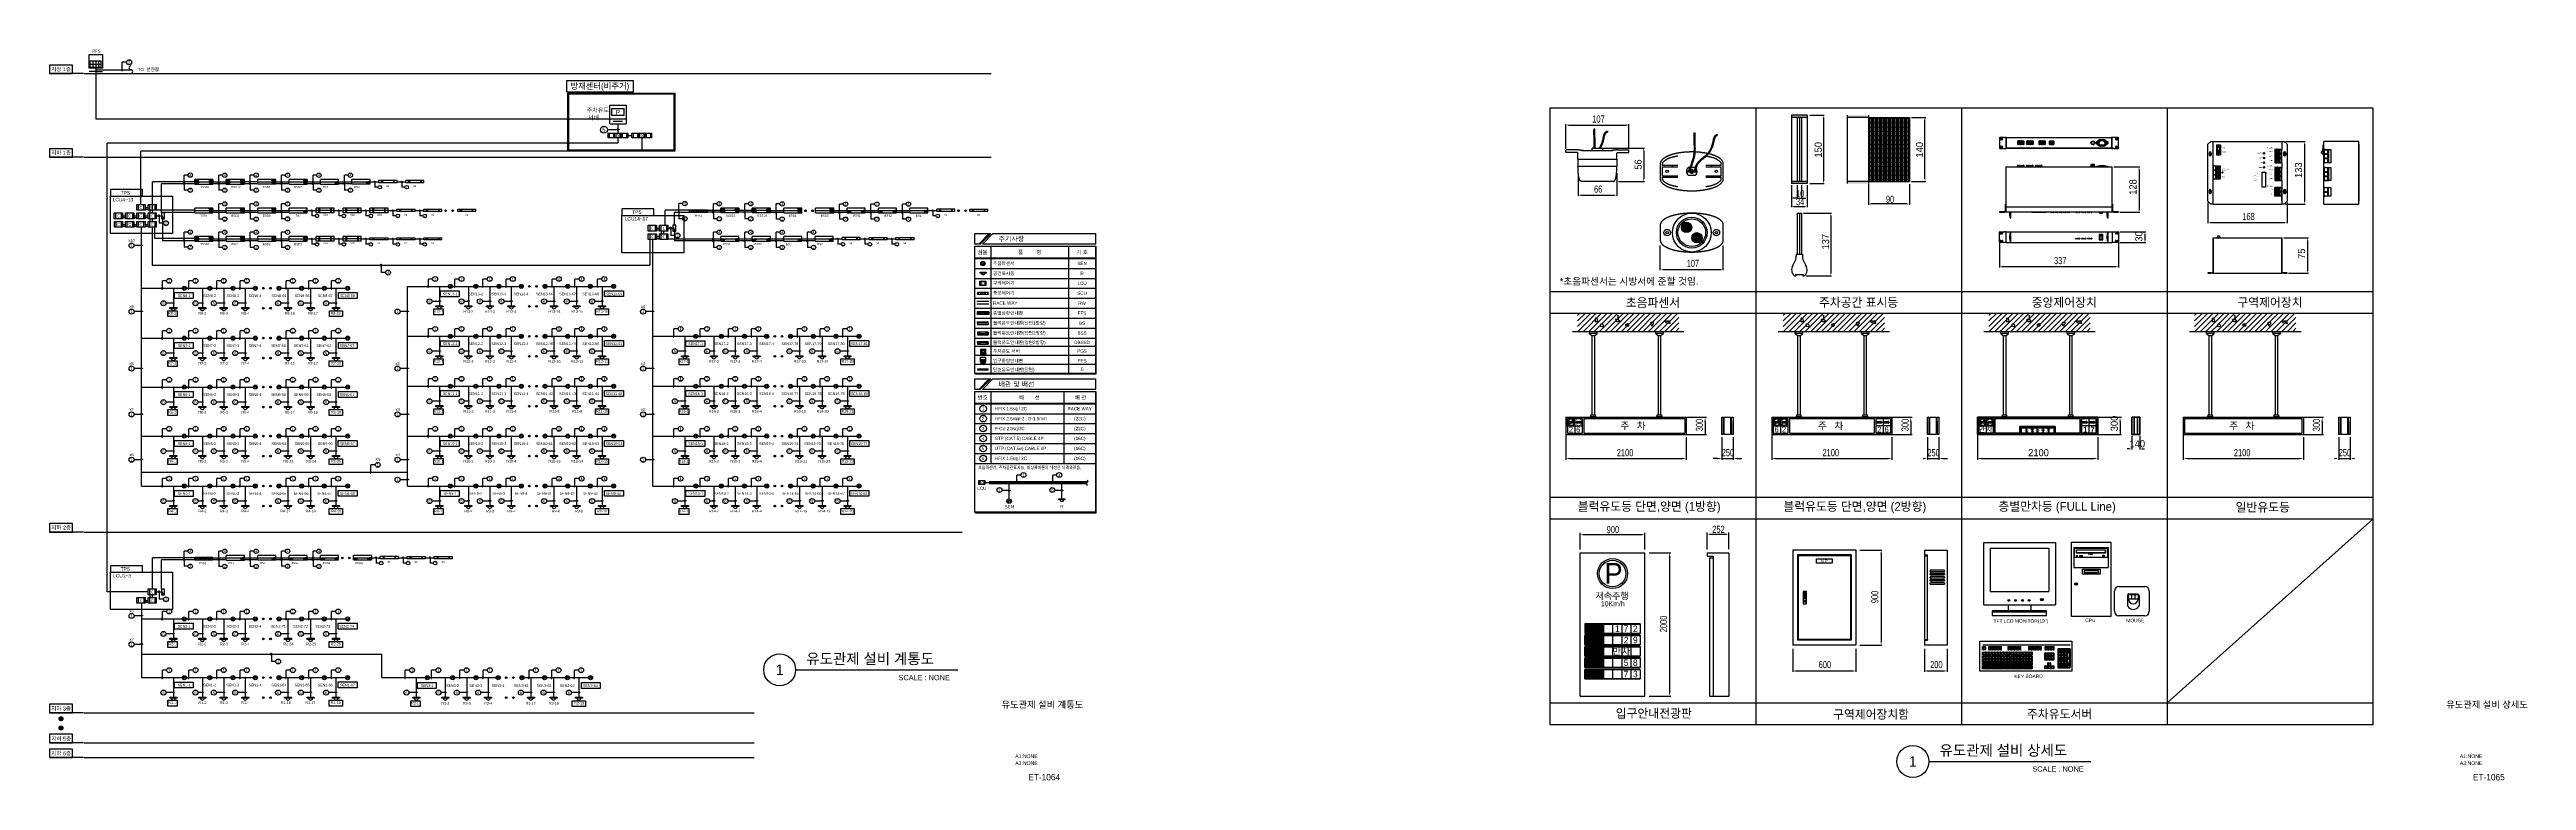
# Model space of a CAD drawing. Header units: millimetres. Extents: x 30232679 to 30326002, y -948068 to -920528.
import ezdxf
from ezdxf.enums import TextEntityAlignment as Align

# ---------------------------------------------------------------- set-up
doc = ezdxf.new("R2010")
doc.units = ezdxf.units.MM
doc.header["$LTSCALE"] = 600
doc.header["$MEASUREMENT"] = 0
doc.linetypes.add('DASHED', pattern=[0.75, 0.5, -0.25])
doc.layers.get('0').update_dxf_attribs({"linetype": 'CONTINUOUS'})
for name, color, linetype in [('1', 2, 'CONTINUOUS'), ('E-SYM', 2, 'CONTINUOUS'), ('PARKING', 7, 'CONTINUOUS'), ('Parking-D', 1, 'CONTINUOUS'), ('Parking-L', 4, 'CONTINUOUS'), ('Parking-S', 3, 'CONTINUOUS'), ('Parking-T', 7, 'CONTINUOUS'), ('PARKING1', 4, 'CONTINUOUS'), ('ROOM', 7, 'CONTINUOUS'), ('RXSYMBOL', 7, 'CONTINUOUS'), ('sheet', 7, 'CONTINUOUS'), ('SYM', 7, 'CONTINUOUS'), ('TXT', 3, 'CONTINUOUS'), ('유도관제-TEXT', 7, 'CONTINUOUS'), ('유도관제-ZONE', 2, 'DASHED'), ('유도관제-공간표시등', 2, 'CONTINUOUS'), ('유도관제-구역제어장치', 2, 'CONTINUOUS'), ('유도관제-단순유도등(양면)', 2, 'CONTINUOUS'), ('유도관제-블럭유도등', 2, 'CONTINUOUS'), ('유도관제-블럭유도등 단면(2방향)', 2, 'CONTINUOUS'), ('유도관제-센서', 1, 'CONTINUOUS'), ('유도관제-통신', 6, 'CONTINUOUS'), ('유도등', 40, 'CONTINUOUS'), ('주차유도-T', 7, 'CONTINUOUS'), ('주차유도-통신', 2, 'CONTINUOUS')]:
    doc.layers.add(name, color=color, linetype=linetype)
doc.layers.add('TIS-블록유도안내판', color=4, linetype='CONTINUOUS', lineweight=15)
doc.layers.add('Visible Edges', color=7, linetype='CONTINUOUS', lineweight=50)
doc.styles.add('GHS', font='DotumChe.ttf')
doc.styles.add('돋움', font='Dotum.ttf')
doc.styles.add('아마노', font='Dotum.ttf')

# ---------------------------------------------------------------- blocks, each defined once
blk = doc.blocks.new('센서')
at = {"layer": '유도관제-센서'}
for radius in [225, 105]:
    blk.add_circle((0, 0), radius, dxfattribs=at)
blk = doc.blocks.new('공간표시등')
at = {"layer": '유도관제-공간표시등'}
blk.add_lwpolyline([(-100, -309), (-100, 309), (0, 309), (0, -309), (-100, -309)], dxfattribs=at)
blk.add_arc((-76, 0), 190, 97.26043, 262.73957, dxfattribs=at)
blk = doc.blocks.new('150-19')
at = {"layer": 'E-SYM'}
blk.add_lwpolyline([(-375, -225), (375, -225), (375, 165), (-375, 165)], close=True, dxfattribs=at)
blk.add_solid([(-375, -225), (375, -225), (375, 165), (375, -225)], dxfattribs=at)
blk = doc.blocks.new('구역제어장치')
at = {"layer": '유도관제-구역제어장치'}
for p, q in [((-297, 423), (297, 423)), ((-297, 0), (-297, 423)), ((297, 0), (-297, 0)), ((-198, 423), (-198, 0)), ((198, 423), (198, 0)), ((297, 423), (297, 0))]:
    blk.add_line(p, q, dxfattribs=at)
at = {"layer": '유도관제-구역제어장치', "style": 'GHS'}
blk.add_text('C', height=200, dxfattribs=at).set_placement((0, 211), align=Align.MIDDLE_CENTER)
blk = doc.blocks.new('HHHHH001')
at = {"layer": 'SYM', "color": 7}
blk.add_line((347, 0), (1296, 950), dxfattribs=at)
at = {"layer": 'SYM', "color": 7, "linetype": 'Continuous'}
blk.add_lwpolyline([(0, 0), (0, 950), (1431, 950), (481, 0)], close=True, dxfattribs=at)
at = {"layer": 'SYM', "color": 7}
blk.add_solid([(1296, 950), (1431, 950), (347, 0), (481, 0)], dxfattribs=at)
blk = doc.blocks.new('블럭유도등 단면(2방향)')
at = {"layer": '유도관제-블럭유도등 단면(2방향)'}
for p, q in [((1076, 269), (-1076, 269)), ((-1076, 269), (-1076, 0)), ((-1076, 0), (1076, 0)), ((-1076, 0), (-1076, -269)), ((-1057, 249), (-1057, 20)), ((-1057, 249), (-827, 249)), ((-1057, 135), (-827, 135)), ((-1057, 20), (-827, 20)), ((-942, 249), (-942, 20)), ((-827, 249), (-827, 20)), ((-618, 180), (-775, 180)), ((-775, 180), (-697, 44)), ((-697, 44), (-618, 180)), ((651, 56), (651, 213)), ((651, 213), (787, 135)), ((787, 135), (651, 56)), ((1057, 249), (827, 249)), ((827, 249), (827, 20)), ((1057, 135), (827, 135)), ((1057, 20), (827, 20)), ((942, 249), (942, 20)), ((1057, 249), (1057, 20)), ((1076, 269), (1076, 0)), ((1076, 0), (1076, -269)), ((-1076, -269), (1076, -269))]:
    blk.add_line(p, q, dxfattribs=at)
blk = doc.blocks.new('A$C30E346DD')
at = {"layer": '유도등', "ltscale": 0.1}
for p, q in [((1123, 0), (0, 0)), ((197, 701), (197, 1760)), ((197, 1760), (197, 1760)), ((197, 1760), (2042, 1760)), ((197, 1760), (1120, 1760)), ((197, 1230), (2042, 1230)), ((197, 701), (2042, 701)), ((658, 1760), (658, 701)), ((1120, 1760), (1120, 701)), ((1123, 528), (1123, 0)), ((1123, 0), (2245, 0)), ((1581, 1760), (1581, 701)), ((2042, 701), (2042, 1760))]:
    blk.add_line(p, q, dxfattribs=at)
blk.add_lwpolyline([(0, 2839), (2245, 2839), (2245, 528), (0, 528)], close=True, dxfattribs=at)

msp = doc.modelspace()

# ---------------------------------------------------------------- hatches: boundary and pattern name
h = msp.add_hatch(color=12)
h.paths.add_polyline_path([(30289880, -934569, 1), (30290137, -934569, 1)])
h.paths.add_polyline_path([(30290086, -934483), (30289922, -934646, -0.945477)], flags=16)
h.paths.add_polyline_path([(30290095, -934492, -0.945477), (30289931, -934656)], flags=16)
for color, points in [(80, [(30289969, -934621), (30289969, -934656), (30289886, -934575), (30289969, -934495), (30289969, -934530), (30290122, -934530), (30290122, -934621)]), (80, [(30290246, -934621), (30290246, -934656), (30290163, -934575), (30290246, -934495), (30290246, -934530), (30290399, -934530), (30290399, -934621)]), (80, [(30297719, -934621), (30297719, -934656), (30297636, -934575), (30297719, -934495), (30297719, -934530), (30297872, -934530), (30297872, -934621)]), (80, [(30297995, -934621), (30297995, -934656), (30297912, -934575), (30297995, -934495), (30297995, -934530), (30298148, -934530), (30298148, -934621)]), (80, [(30301666, -934621), (30301666, -934656), (30301749, -934575), (30301666, -934495), (30301666, -934530), (30301513, -934530), (30301513, -934621)]), (80, [(30301942, -934621), (30301942, -934656), (30302025, -934575), (30301942, -934495), (30301942, -934530), (30301789, -934530), (30301789, -934621)]), (80, [(30305469, -934621), (30305469, -934656), (30305386, -934575), (30305469, -934495), (30305469, -934530), (30305621, -934530), (30305621, -934621)]), (80, [(30305745, -934621), (30305745, -934656), (30305662, -934575), (30305745, -934495), (30305745, -934530), (30305898, -934530), (30305898, -934621)]), (80, [(30309416, -934621), (30309416, -934656), (30309499, -934575), (30309416, -934495), (30309416, -934530), (30309263, -934530), (30309263, -934621)]), (80, [(30309692, -934621), (30309692, -934656), (30309775, -934575), (30309692, -934495), (30309692, -934530), (30309539, -934530), (30309539, -934621)]), (2, [(30290530, -942178), (30290530, -942525), (30290876, -942525), (30290876, -942178)]), (2, [(30290876, -942178), (30290876, -942525), (30291222, -942525), (30291222, -942178)]), (2, [(30290530, -942606), (30290530, -942952), (30290876, -942952), (30290876, -942606)]), (2, [(30290530, -943033), (30290530, -943379), (30290876, -943379), (30290876, -943033)]), (2, [(30290530, -943460), (30290530, -943806), (30290876, -943806), (30290876, -943460)]), (2, [(30290876, -942606), (30290876, -942952), (30291222, -942952), (30291222, -942606)]), (2, [(30290876, -943033), (30290876, -943379), (30291222, -943379), (30291222, -943033)]), (2, [(30290876, -943460), (30290876, -943806), (30291222, -943806), (30291222, -943460)]), (2, [(30290530, -943887), (30290530, -944234), (30290876, -944234), (30290876, -943887)]), (2, [(30290876, -943887), (30290876, -944234), (30291222, -944234), (30291222, -943887)])]:
    msp.add_hatch(color=color).paths.add_polyline_path(points)
h = msp.add_hatch(color=12)
h.paths.add_polyline_path([(30290156, -934569, 1), (30290413, -934569, 1)])
h.paths.add_polyline_path([(30290362, -934483), (30290199, -934646, -0.945477)], flags=16)
h.paths.add_polyline_path([(30290371, -934492, -0.945477), (30290208, -934656)], flags=16)
h = msp.add_hatch(color=12)
h.paths.add_polyline_path([(30297630, -934569, 1), (30297887, -934569, 1)])
h.paths.add_polyline_path([(30297835, -934483), (30297672, -934646, -0.945477)], flags=16)
h.paths.add_polyline_path([(30297844, -934492, -0.945477), (30297681, -934656)], flags=16)
h = msp.add_hatch(color=12)
h.paths.add_polyline_path([(30297906, -934569, 1), (30298163, -934569, 1)])
h.paths.add_polyline_path([(30298112, -934483), (30297948, -934646, -0.945477)], flags=16)
h.paths.add_polyline_path([(30298121, -934492, -0.945477), (30297957, -934656)], flags=16)
h = msp.add_hatch(color=12)
h.paths.add_polyline_path([(30305379, -934569, 1), (30305636, -934569, 1)])
h.paths.add_polyline_path([(30305585, -934483), (30305422, -934646, -0.945477)], flags=16)
h.paths.add_polyline_path([(30305594, -934492, -0.945477), (30305431, -934656)], flags=16)
h = msp.add_hatch(color=12)
h.paths.add_polyline_path([(30305656, -934569, 1), (30305913, -934569, 1)])
h.paths.add_polyline_path([(30305861, -934483), (30305698, -934646, -0.945477)], flags=16)
h.paths.add_polyline_path([(30305870, -934492, -0.945477), (30305707, -934656)], flags=16)
at = {"layer": 'PARKING', "linetype": 'Continuous'}
h = msp.add_hatch(color=256, dxfattribs=at)
edge = h.paths.add_edge_path()
edge.add_spline(control_points=[(30290870, -923512), (30290870, -923553), (30290869, -923593), (30290869, -923666), (30290869, -923698), (30290870, -923763), (30290871, -923795), (30290874, -923872), (30290876, -923916), (30290880, -924025), (30290881, -924089), (30290879, -924183), (30290878, -924214), (30290875, -924244)], knot_values=[34.6467, 34.6467, 34.6467, 34.6467, 40.137055, 40.137055, 44.452181, 44.452181, 48.767307, 48.767307, 54.724734, 54.724734, 63.431233, 63.431233, 67.73776, 67.73776, 67.73776, 67.73776], degree=3, periodic=0)
edge.add_line((30290875, -924245), (30290911, -924245))
edge.add_spline(control_points=[(30290911, -924244), (30290923, -924087), (30290902, -923840), (30290905, -923597), (30290906, -923512)], knot_values=[34.776368, 34.776368, 34.776368, 34.776368, 56.30197, 67.756206, 67.756206, 67.756206, 67.756206], degree=3, periodic=0)
edge.add_line((30290906, -923512), (30290870, -923512))
h = msp.add_hatch(color=256, dxfattribs=at)
edge = h.paths.add_edge_path()
edge.add_spline(control_points=[(30291107, -924244), (30291174, -924143), (30291254, -923941), (30291291, -923641), (30291376, -923641)], knot_values=[44.104277, 44.104277, 44.104277, 44.104277, 61.345862, 72.889196, 72.889196, 72.889196, 72.889196], degree=3, periodic=0)
edge.add_line((30291376, -923641), (30291376, -923606))
edge.add_spline(control_points=[(30291376, -923606), (30291375, -923606), (30291374, -923606), (30291359, -923606), (30291345, -923609), (30291320, -923620), (30291308, -923627), (30291290, -923645), (30291282, -923655), (30291267, -923680), (30291260, -923696), (30291247, -923732), (30291241, -923755), (30291230, -923804), (30291225, -923832), (30291217, -923873), (30291213, -923887), (30291188, -923992), (30291161, -924070), (30291108, -924176), (30291087, -924211), (30291064, -924244)], knot_values=[42.939216, 42.939216, 42.939216, 42.939216, 43.043756, 43.043756, 44.453313, 44.453313, 45.86287, 45.86287, 47.272427, 47.272427, 49.111082, 49.111082, 51.527429, 51.527429, 54.462027, 54.462027, 56.102441, 56.102441, 66.896007, 66.896007, 72.889196, 72.889196, 72.889196, 72.889196], degree=3, periodic=0)
edge.add_line((30291064, -924245), (30291107, -924245))
h = msp.add_hatch(color=256, dxfattribs=at)
edge = h.paths.add_edge_path()
edge.add_line((30294424, -925119), (30294463, -925119))
edge.add_spline(control_points=[(30294463, -925119), (30294557, -924900), (30294720, -924514), (30294674, -924011), (30294676, -923750), (30294677, -923665)], knot_values=[0.675708, 0.675708, 0.675708, 0.675708, 32.346652, 56.30197, 67.756206, 67.756206, 67.756206, 67.756206], degree=3, periodic=0)
edge.add_line((30294677, -923665), (30294642, -923665))
edge.add_spline(control_points=[(30294642, -923665), (30294641, -923706), (30294641, -923746), (30294641, -923819), (30294641, -923851), (30294642, -923916), (30294643, -923948), (30294645, -924025), (30294647, -924069), (30294651, -924178), (30294653, -924242), (30294651, -924336), (30294649, -924367), (30294644, -924429), (30294641, -924460), (30294630, -924529), (30294622, -924568), (30294602, -924651), (30294588, -924696), (30294552, -924807), (30294527, -924874), (30294475, -924999), (30294450, -925059), (30294424, -925119)], knot_values=[0, 0, 0, 0, 5.490355, 5.490355, 9.805481, 9.805481, 14.120607, 14.120607, 20.078034, 20.078034, 28.784533, 28.784533, 33.137783, 33.137783, 37.491032, 37.491032, 43.00983, 43.00983, 49.480219, 49.480219, 59.093131, 59.093131, 67.73776, 67.73776, 67.73776, 67.73776], degree=3, periodic=0)
h = msp.add_hatch(color=256, dxfattribs=at)
edge = h.paths.add_edge_path()
edge.add_spline(control_points=[(30294683, -925119), (30294710, -925015), (30294770, -924784), (30295178, -924520), (30295378, -924197), (30295431, -923768), (30295516, -923768)], knot_values=[0.393188, 0.393188, 0.393188, 0.393188, 14.452489, 31.811156, 61.345862, 72.889196, 72.889196, 72.889196, 72.889196], degree=3, periodic=0)
edge.add_line((30295516, -923768), (30295516, -923732))
edge.add_spline(control_points=[(30295516, -923732), (30295515, -923732), (30295514, -923732), (30295499, -923733), (30295485, -923736), (30295460, -923747), (30295449, -923754), (30295430, -923772), (30295422, -923782), (30295407, -923807), (30295400, -923823), (30295387, -923859), (30295381, -923882), (30295370, -923931), (30295365, -923959), (30295357, -924000), (30295354, -924014), (30295329, -924119), (30295301, -924197), (30295233, -924334), (30295193, -924393), (30295117, -924478), (30295086, -924508), (30295036, -924552), (30295017, -924568), (30294966, -924609), (30294932, -924636), (30294874, -924686), (30294849, -924708), (30294803, -924756), (30294782, -924782), (30294750, -924829), (30294739, -924849), (30294707, -924914), (30294690, -924962), (30294669, -925034), (30294662, -925058), (30294653, -925095), (30294650, -925107), (30294647, -925119)], knot_values=[0, 0, 0, 0, 0.104541, 0.104541, 1.514097, 1.514097, 2.923654, 2.923654, 4.333211, 4.333211, 6.171866, 6.171866, 8.588213, 8.588213, 11.522811, 11.522811, 13.163225, 13.163225, 23.956791, 23.956791, 34.750357, 34.750357, 40.995007, 40.995007, 44.303266, 44.303266, 49.945102, 49.945102, 54.250437, 54.250437, 58.555772, 58.555772, 61.458569, 61.458569, 67.990356, 67.990356, 71.256249, 71.256249, 72.889196, 72.889196, 72.889196, 72.889196], degree=3, periodic=0)
edge.add_line((30294647, -925119), (30294683, -925119))
h = msp.add_hatch(color=256, dxfattribs=at)
h.paths.add_polyline_path([(30298899, -923088), (30298899, -923002), (30298314, -923002), (30298314, -923088)])
h.paths.add_polyline_path([(30298899, -925581), (30298899, -925495), (30298314, -925495), (30298314, -925581)])
h = msp.add_hatch(color=256, dxfattribs=at)
h.paths.add_polyline_path([(30301215, -923002), (30301215, -923088), (30300406, -923088), (30300406, -923002)])
h.paths.add_polyline_path([(30300406, -925581), (30300406, -925495), (30301215, -925495), (30301215, -925581)])
h = msp.add_hatch(color=256, dxfattribs=at)
h.paths.add_polyline_path([(30314403, -924177), (30314395, -924177), (30314395, -924215), (30314403, -924215)])
h.paths.add_polyline_path([(30314375, -924352, 1), (30314423, -924352, 1)])
h.paths.add_polyline_path([(30314419, -924352, -1), (30314379, -924352, -1)], flags=16)
h = msp.add_hatch(color=256, dxfattribs=at)
h.paths.add_polyline_path([(30316181, -925187), (30316191, -925195), (30316191, -925187)])
h.paths.add_polyline_path([(30316181, -925187), (30316191, -925187), (30316191, -925178)])
h = msp.add_hatch(color=256, dxfattribs=at)
h.paths.add_polyline_path([(30309049, -927654, 1), (30309021, -927654, 1)])
h.paths.add_polyline_path([(30309273, -927654, 1), (30309245, -927654, 1)])
h.paths.add_polyline_path([(30309496, -927654, 1), (30309468, -927654, 1)])
h = msp.add_hatch(color=256, dxfattribs=at)
h.paths.add_polyline_path([(30309086, -927654, 1), (30309114, -927654, 1)])
h.paths.add_polyline_path([(30309151, -927654, 1), (30309179, -927654, 1)])
h.paths.add_polyline_path([(30309338, -927654, 1), (30309310, -927654, 1)])
h.paths.add_polyline_path([(30309403, -927654, 1), (30309375, -927654, 1)])
h.paths.add_polyline_path([(30309561, -927654, 1), (30309533, -927654, 1)])
h.paths.add_polyline_path([(30309626, -927654, 1), (30309599, -927654, 1)])
at = {"layer": 'Parking-L'}
h = msp.add_hatch(color=1, dxfattribs=at)
edge = h.paths.add_edge_path()
edge.add_arc((30233109, -945742), 73.6, 0, 360)
h = msp.add_hatch(color=1, dxfattribs=at)
edge = h.paths.add_edge_path()
edge.add_arc((30233109, -946092), 73.6, 0, 360)
at = {"layer": '유도관제-TEXT', "linetype": 'Continuous'}
for color, points in [(0, [(30272092, -927942), (30272092, -932730), (30267544, -932730), (30267561, -932747), (30272109, -932747), (30272109, -927959)]), (7, [(30272092, -933416), (30272092, -937963), (30267544, -937963), (30267561, -937980), (30272109, -937980), (30272109, -933433)])]:
    msp.add_hatch(color=color, dxfattribs=at).paths.add_polyline_path(points)
at = {"layer": '유도관제-공간표시등'}
for points in [[(30247634, -926601, 1), (30247571, -926601, 1)], [(30247899, -926601, 1), (30247836, -926601, 1)], [(30261190, -926604, 1), (30261127, -926604, 1)], [(30261455, -926604, 1), (30261392, -926604, 1)], [(30266960, -926602, 1), (30266898, -926602, 1)], [(30267225, -926602, 1), (30267163, -926602, 1)], [(30240765, -930274, 1), (30240701, -930274, 1)], [(30241034, -930274, 1), (30240970, -930274, 1)], [(30250788, -930205, 1), (30250724, -930205, 1)], [(30251057, -930205, 1), (30250993, -930205, 1)], [(30240765, -932154, 1), (30240701, -932154, 1)], [(30241034, -932154, 1), (30240970, -932154, 1)], [(30250788, -932085, 1), (30250724, -932085, 1)], [(30251057, -932085, 1), (30250993, -932085, 1)], [(30260036, -932085, 1), (30259973, -932085, 1)], [(30260306, -932085, 1), (30260242, -932085, 1)], [(30240765, -934000, 1), (30240701, -934000, 1)], [(30241034, -934000, 1), (30240970, -934000, 1)], [(30250788, -933966, 1), (30250724, -933966, 1)], [(30251057, -933966, 1), (30250993, -933966, 1)], [(30260036, -933966, 1), (30259973, -933966, 1)], [(30260306, -933966, 1), (30260242, -933966, 1)], [(30240765, -935846, 1), (30240701, -935846, 1)], [(30241034, -935846, 1), (30240970, -935846, 1)], [(30250788, -935846, 1), (30250724, -935846, 1)], [(30251057, -935846, 1), (30250993, -935846, 1)], [(30260036, -935846, 1), (30259973, -935846, 1)], [(30260306, -935846, 1), (30260242, -935846, 1)], [(30240765, -937727, 1), (30240701, -937727, 1)], [(30241034, -937727, 1), (30240970, -937727, 1)], [(30250788, -937727, 1), (30250724, -937727, 1)], [(30251057, -937727, 1), (30250993, -937727, 1)], [(30260036, -937727, 1), (30259973, -937727, 1)], [(30260306, -937727, 1), (30260242, -937727, 1)], [(30243740, -939685, 1), (30243677, -939685, 1)], [(30244005, -939685, 1), (30243942, -939685, 1)], [(30240765, -942733, 1), (30240701, -942733, 1)], [(30241034, -942733, 1), (30240970, -942733, 1)], [(30240765, -944946, 1), (30240701, -944946, 1)], [(30241034, -944946, 1), (30240970, -944946, 1)], [(30249917, -944946, 1), (30249854, -944946, 1)], [(30250187, -944946, 1), (30250123, -944946, 1)]]:
    msp.add_hatch(color=2, dxfattribs=at).paths.add_polyline_path(points)
at = {"layer": '유도관제-센서'}
for points in [[(30240765, -929521, 1), (30240701, -929521, 1)], [(30241034, -929521, 1), (30240970, -929521, 1)], [(30250788, -929452, 1), (30250724, -929452, 1)], [(30251057, -929452, 1), (30250993, -929452, 1)], [(30250788, -931333, 1), (30250724, -931333, 1)], [(30251057, -931333, 1), (30250993, -931333, 1)], [(30260036, -931333, 1), (30259973, -931333, 1)], [(30260306, -931333, 1), (30260242, -931333, 1)], [(30240765, -931402, 1), (30240701, -931402, 1)], [(30241034, -931402, 1), (30240970, -931402, 1)], [(30240765, -933248, 1), (30240701, -933248, 1)], [(30241034, -933248, 1), (30240970, -933248, 1)], [(30250788, -933214, 1), (30250724, -933214, 1)], [(30251057, -933214, 1), (30250993, -933214, 1)], [(30260036, -933214, 1), (30259973, -933214, 1)], [(30260306, -933214, 1), (30260242, -933214, 1)], [(30240765, -935094, 1), (30240701, -935094, 1)], [(30241034, -935094, 1), (30240970, -935094, 1)], [(30250788, -935094, 1), (30250724, -935094, 1)], [(30251057, -935094, 1), (30250993, -935094, 1)], [(30260036, -935094, 1), (30259973, -935094, 1)], [(30260306, -935094, 1), (30260242, -935094, 1)], [(30240765, -936975, 1), (30240701, -936975, 1)], [(30241034, -936975, 1), (30240970, -936975, 1)], [(30250788, -936975, 1), (30250724, -936975, 1)], [(30251057, -936975, 1), (30250993, -936975, 1)], [(30260036, -936975, 1), (30259973, -936975, 1)], [(30260306, -936975, 1), (30260242, -936975, 1)], [(30240765, -941980, 1), (30240701, -941980, 1)], [(30241034, -941980, 1), (30240970, -941980, 1)], [(30240765, -944194, 1), (30240701, -944194, 1)], [(30241034, -944194, 1), (30240970, -944194, 1)], [(30249917, -944194, 1), (30249854, -944194, 1)], [(30250187, -944194, 1), (30250123, -944194, 1)]]:
    msp.add_hatch(color=2, dxfattribs=at).paths.add_polyline_path(points)

# ---------------------------------------------------------------- linework, layer by layer
at = {"color": 8}
for p, q in [((30233981, -921436), (30268155, -921436)), ((30233981, -924587), (30268155, -924587)), ((30289870, -934707), (30289870, -934984)), ((30289870, -934707), (30290147, -934707)), ((30290147, -934707), (30290147, -934431)), ((30290147, -934707), (30290147, -934984)), ((30290147, -934707), (30290423, -934707)), ((30290423, -934707), (30290423, -934984)), ((30297620, -934707), (30297896, -934707)), ((30297620, -934707), (30297620, -934984)), ((30297620, -934984), (30297896, -934984)), ((30297896, -934431), (30298173, -934431)), ((30297896, -934431), (30297896, -934707)), ((30297896, -934707), (30298173, -934707)), ((30297896, -934707), (30297896, -934984)), ((30298173, -934431), (30298173, -934707)), ((30301765, -934707), (30301489, -934707)), ((30301489, -934707), (30301489, -934984)), ((30301765, -934984), (30301489, -934984)), ((30301765, -934431), (30301765, -934707)), ((30302041, -934431), (30301765, -934431)), ((30302041, -934707), (30301765, -934707)), ((30301765, -934707), (30301765, -934984)), ((30302041, -934984), (30301765, -934984)), ((30302041, -934707), (30302041, -934984)), ((30305370, -934431), (30305646, -934431)), ((30305370, -934431), (30305370, -934707)), ((30305370, -934707), (30305646, -934707)), ((30305370, -934984), (30305646, -934984)), ((30305646, -934431), (30305922, -934431)), ((30305646, -934431), (30305646, -934707)), ((30305646, -934707), (30305922, -934707)), ((30305646, -934707), (30305646, -934984)), ((30305646, -934984), (30305922, -934984)), ((30305922, -934431), (30305922, -934707)), ((30305922, -934707), (30305922, -934984)), ((30309515, -934431), (30309238, -934431)), ((30309238, -934431), (30309238, -934707)), ((30309515, -934707), (30309238, -934707)), ((30309238, -934707), (30309238, -934984)), ((30309515, -934984), (30309238, -934984)), ((30309791, -934431), (30309515, -934431)), ((30309515, -934431), (30309515, -934707)), ((30309791, -934707), (30309515, -934707)), ((30309515, -934707), (30309515, -934984)), ((30309791, -934984), (30309515, -934984)), ((30233981, -938710), (30267059, -938710)), ((30233981, -945518), (30259230, -945518)), ((30233981, -946647), (30259230, -946647)), ((30233981, -947203), (30259230, -947203))]:
    msp.add_line(p, q, dxfattribs=at)
for p, q in [((30234418, -921292), (30235766, -921292)), ((30236893, -926686), (30236893, -925591)), ((30238154, -925591), (30236893, -925591)), ((30239338, -925585), (30238836, -925585)), ((30240521, -925582), (30240020, -925582)), ((30241705, -925585), (30241203, -925585)), ((30242889, -925584), (30242387, -925584)), ((30244072, -925584), (30243571, -925584)), ((30238154, -926665), (30236893, -926665)), ((30239338, -926667), (30238836, -926667)), ((30240521, -926667), (30240020, -926667)), ((30241705, -926666), (30241203, -926666)), ((30256220, -927148), (30256220, -926665)), ((30256788, -926665), (30256220, -926665)), ((30257972, -926658), (30257470, -926658)), ((30259156, -926658), (30258654, -926658)), ((30260339, -926667), (30259838, -926667)), ((30262727, -926672), (30262225, -926672)), ((30263911, -926672), (30263409, -926672)), ((30265094, -926672), (30264593, -926672)), ((30236699, -926795), (30236892, -926795)), ((30236949, -927738), (30236949, -926894)), ((30255971, -927257), (30256164, -927257)), ((30256220, -927366), (30256220, -927734)), ((30238154, -927738), (30236949, -927738)), ((30239338, -927733), (30238836, -927733)), ((30240521, -927735), (30240020, -927735)), ((30241705, -927735), (30241203, -927735)), ((30257972, -927734), (30256220, -927734)), ((30259156, -927736), (30258654, -927736)), ((30260339, -927736), (30259838, -927736)), ((30261523, -927736), (30261021, -927736)), ((30236893, -940853), (30236893, -939759)), ((30238154, -939759), (30236893, -939759)), ((30239338, -939752), (30238836, -939752)), ((30240521, -939752), (30240020, -939752)), ((30241705, -939750), (30241203, -939750)), ((30242889, -939752), (30242387, -939752)), ((30290351, -944895), (30290351, -939487)), ((30290351, -939487), (30292785, -939487)), ((30292785, -944895), (30292785, -939487)), ((30295139, -939487), (30295950, -939487)), ((30295139, -939487), (30295139, -939622)), ((30295139, -939622), (30295355, -939622)), ((30295220, -939676), (30295355, -939676)), ((30295220, -939676), (30295220, -944895)), ((30295355, -939622), (30295355, -944895)), ((30295950, -939487), (30295950, -944895)), ((30236699, -940963), (30236892, -940963)), ((30292613, -942172), (30290523, -942172)), ((30290523, -942172), (30290523, -942531)), ((30292613, -942531), (30290523, -942531)), ((30292613, -942172), (30292613, -942531)), ((30292613, -942599), (30290523, -942599)), ((30290523, -942599), (30290523, -942959)), ((30292613, -942959), (30290523, -942959)), ((30292613, -943026), (30290523, -943026)), ((30290523, -943026), (30290523, -943386)), ((30292613, -943386), (30290523, -943386)), ((30292613, -943453), (30290523, -943453)), ((30290523, -943453), (30290523, -943813)), ((30290527, -942955), (30290527, -942603)), ((30290527, -943382), (30290527, -943030)), ((30290527, -943809), (30290527, -943457)), ((30292613, -942599), (30292613, -942959)), ((30292613, -943026), (30292613, -943386)), ((30292613, -943453), (30292613, -943813)), ((30292613, -943813), (30290523, -943813)), ((30292613, -943881), (30290523, -943881)), ((30290523, -943881), (30290523, -944240)), ((30292613, -944240), (30290523, -944240)), ((30290527, -944236), (30290527, -943885)), ((30292613, -943881), (30292613, -944240)), ((30290351, -944895), (30292785, -944895)), ((30295220, -944895), (30295950, -944895))]:
    msp.add_line(p, q)
at = {"color": 1}
for p, q in [((30289812, -924275, 14196), (30289812, -923345, 14196)), ((30289905, -923373, 14196), (30292092, -923373, 14196)), ((30292185, -924275, 14196), (30292185, -923345, 14196)), ((30299002, -923002), (30299542, -923002)), ((30299515, -923092), (30299515, -925491)), ((30302826, -923088), (30303366, -923088)), ((30303339, -925405), (30303339, -923178)), ((30291233, -924245, 14196), (30292770, -924245, 14196)), ((30292742, -924338, 14196), (30292742, -925402, 14196)), ((30316921, -923993, 14196), (30317669, -923993, 14196)), ((30317641, -924086, 14196), (30317641, -926259, 14196)), ((30290269, -925185, 14196), (30290269, -926041, 14196)), ((30291730, -925185, 14196), (30291730, -926041, 14196)), ((30291789, -925495, 14196), (30292770, -925495, 14196)), ((30298314, -925634), (30298314, -926464)), ((30298521, -925634), (30298521, -926157)), ((30298693, -925634), (30298693, -926157)), ((30298899, -925634), (30298899, -926464)), ((30299002, -925581), (30299542, -925581)), ((30301215, -925600), (30301215, -926374)), ((30302762, -925600), (30302762, -926374)), ((30302826, -925495), (30303366, -925495)), ((30310454, -924954, 14196), (30311432, -924954, 14196)), ((30311404, -925047, 14196), (30311404, -926565, 14196)), ((30290362, -926013, 14196), (30291637, -926013, 14196)), ((30298521, -926130), (30298359, -926130)), ((30298405, -926437), (30298809, -926437)), ((30298521, -926130), (30298693, -926130)), ((30298693, -926130), (30298855, -926130)), ((30298764, -926695), (30299818, -926695)), ((30302672, -926347), (30301305, -926347)), ((30310684, -926659, 14196), (30311432, -926659, 14196)), ((30314000, -926293, 14196), (30314000, -927074, 14196)), ((30316921, -926353, 14196), (30317669, -926353, 14196)), ((30316980, -926293, 14196), (30316980, -927074, 14196)), ((30299791, -926785), (30299791, -928961)), ((30310677, -927396, 14196), (30311655, -927396, 14196)), ((30311627, -927489, 14196), (30311627, -927708, 14196)), ((30314093, -927046, 14196), (30316887, -927046, 14196)), ((30316866, -927625, 14196), (30317784, -927625, 14196)), ((30293368, -928847, 14196), (30293368, -927916, 14196)), ((30295741, -928847, 14196), (30295741, -927916, 14196)), ((30306148, -927829, 14196), (30306148, -928735, 14196)), ((30310637, -927829, 14196), (30310637, -928735, 14196)), ((30310677, -927801, 14196), (30311655, -927801, 14196)), ((30317756, -927718, 14196), (30317756, -928862, 14196)), ((30293461, -928813, 14196), (30295648, -928813, 14196)), ((30298867, -929051), (30299818, -929051)), ((30306241, -928707, 14196), (30310544, -928707, 14196)), ((30317036, -928955, 14196), (30317784, -928955, 14196)), ((30290095, -934492), (30289931, -934656)), ((30297844, -934492), (30297681, -934656)), ((30305594, -934492), (30305431, -934656)), ((30311132, -935080), (30311132, -935604)), ((30311434, -935080), (30311434, -935604)), ((30311046, -935578), (30310960, -935578)), ((30311521, -935578), (30311607, -935578)), ((30300880, -939389), (30301719, -939389)), ((30301688, -939494), (30301688, -942859)), ((30298355, -943105), (30298355, -943972)), ((30300738, -943105), (30300738, -943972)), ((30300880, -942964), (30301719, -942964)), ((30303318, -943105), (30303318, -943972)), ((30304176, -943105), (30304176, -943972)), ((30298460, -943941), (30300634, -943941)), ((30303422, -943941), (30304071, -943941))]:
    msp.add_line(p, q, dxfattribs=at)
at = {"color": 2}
for p, q in [((30290870, -923512, 14196), (30290906, -923512, 14196)), ((30290530, -942178), (30290876, -942178)), ((30290530, -942178), (30290530, -942525)), ((30290530, -942525), (30290876, -942525)), ((30290876, -942178), (30291222, -942178)), ((30290876, -942178), (30290876, -942525)), ((30290876, -942525), (30291222, -942525)), ((30291222, -942178), (30291568, -942178)), ((30291222, -942178), (30291222, -942525)), ((30291222, -942525), (30291568, -942525)), ((30291568, -942178), (30291914, -942178)), ((30291568, -942178), (30291568, -942525)), ((30291568, -942525), (30291914, -942525)), ((30291914, -942178), (30292260, -942178)), ((30291914, -942178), (30291914, -942525)), ((30291914, -942525), (30292260, -942525)), ((30292260, -942178), (30292606, -942178)), ((30292260, -942178), (30292260, -942525)), ((30292260, -942525), (30292606, -942525)), ((30292606, -942178), (30292606, -942525)), ((30290530, -942606), (30290876, -942606)), ((30290530, -942606), (30290530, -942952)), ((30290530, -942952), (30290876, -942952)), ((30290530, -943033), (30290876, -943033)), ((30290530, -943033), (30290530, -943379)), ((30290530, -943379), (30290876, -943379)), ((30290530, -943460), (30290876, -943460)), ((30290530, -943460), (30290530, -943806)), ((30290876, -942606), (30291222, -942606)), ((30290876, -942606), (30290876, -942952)), ((30290876, -942952), (30291222, -942952)), ((30290876, -943033), (30291222, -943033)), ((30290876, -943033), (30290876, -943379)), ((30290876, -943379), (30291222, -943379)), ((30290876, -943460), (30291222, -943460)), ((30290876, -943460), (30290876, -943806)), ((30291222, -942606), (30291568, -942606)), ((30291222, -942606), (30291222, -942952)), ((30291222, -942952), (30291568, -942952)), ((30291222, -943033), (30291568, -943033)), ((30291222, -943033), (30291222, -943379)), ((30291222, -943379), (30291568, -943379)), ((30291222, -943460), (30291568, -943460)), ((30291222, -943460), (30291222, -943806)), ((30291568, -942606), (30291914, -942606)), ((30291568, -942606), (30291568, -942952)), ((30291568, -942952), (30291914, -942952)), ((30291568, -943033), (30291914, -943033)), ((30291568, -943033), (30291568, -943379)), ((30291568, -943379), (30291914, -943379)), ((30291568, -943460), (30291914, -943460)), ((30291568, -943460), (30291568, -943806)), ((30291914, -942606), (30292260, -942606)), ((30291914, -942606), (30291914, -942952)), ((30291914, -942952), (30292260, -942952)), ((30291914, -943033), (30292260, -943033)), ((30291914, -943033), (30291914, -943379)), ((30291914, -943379), (30292260, -943379)), ((30291914, -943460), (30292260, -943460)), ((30291914, -943460), (30291914, -943806)), ((30292260, -942606), (30292606, -942606)), ((30292260, -942606), (30292260, -942952)), ((30292260, -942952), (30292606, -942952)), ((30292260, -943033), (30292606, -943033)), ((30292260, -943033), (30292260, -943379)), ((30292260, -943379), (30292606, -943379)), ((30292260, -943460), (30292606, -943460)), ((30292260, -943460), (30292260, -943806)), ((30292606, -942606), (30292606, -942952)), ((30292606, -943033), (30292606, -943379)), ((30292606, -943460), (30292606, -943806)), ((30290530, -943806), (30290876, -943806)), ((30290530, -943887), (30290876, -943887)), ((30290530, -943887), (30290530, -944234)), ((30290530, -944234), (30290876, -944234)), ((30290876, -943806), (30291222, -943806)), ((30290876, -943887), (30291222, -943887)), ((30290876, -943887), (30290876, -944234)), ((30290876, -944234), (30291222, -944234)), ((30291222, -943806), (30291568, -943806)), ((30291222, -943887), (30291568, -943887)), ((30291222, -943887), (30291222, -944234)), ((30291222, -944234), (30291568, -944234)), ((30291568, -943806), (30291914, -943806)), ((30291568, -943887), (30291914, -943887)), ((30291568, -943887), (30291568, -944234)), ((30291568, -944234), (30291914, -944234)), ((30291914, -943806), (30292260, -943806)), ((30291914, -943887), (30292260, -943887)), ((30291914, -943887), (30291914, -944234)), ((30291914, -944234), (30292260, -944234)), ((30292260, -943806), (30292606, -943806)), ((30292260, -943887), (30292606, -943887)), ((30292260, -943887), (30292260, -944234)), ((30292260, -944234), (30292606, -944234)), ((30292606, -943887), (30292606, -944234))]:
    msp.add_line(p, q, dxfattribs=at)
at = {"color": 6}
for p, q in [((30236277, -926475), (30236389, -926475)), ((30236389, -926552), (30236277, -926552)), ((30236466, -926685), (30236466, -926585)), ((30236544, -926585), (30236544, -926685)), ((30235428, -926795), (30235541, -926795)), ((30235541, -926873), (30235428, -926873)), ((30235433, -927115), (30235545, -927115)), ((30235545, -927193), (30235433, -927193)), ((30235850, -926795), (30235963, -926795)), ((30235963, -926873), (30235850, -926873)), ((30235855, -927115), (30235967, -927115)), ((30235967, -927193), (30235855, -927193)), ((30236272, -926795), (30236385, -926795)), ((30236385, -926873), (30236272, -926873)), ((30236277, -927115), (30236389, -927115)), ((30236389, -927193), (30236277, -927193)), ((30236466, -927005), (30236466, -926905)), ((30236544, -926905), (30236544, -927005)), ((30255549, -927257), (30255661, -927257)), ((30255661, -927335), (30255549, -927335)), ((30255549, -927577), (30255661, -927577)), ((30255738, -927467), (30255738, -927367)), ((30255816, -927367), (30255816, -927467)), ((30255661, -927655), (30255549, -927655)), ((30236277, -941283), (30236389, -941283)), ((30236389, -941361), (30236277, -941361)), ((30236466, -941173), (30236466, -941073)), ((30236544, -941073), (30236544, -941173))]:
    msp.add_line(p, q, dxfattribs=at)
at = {"color": 12}
for p, q in [((30290086, -934483), (30289922, -934646)), ((30297835, -934483), (30297672, -934646)), ((30305585, -934483), (30305422, -934646))]:
    msp.add_line(p, q, dxfattribs=at)
for points in [[(30244754, -925507), (30245088, -925507)], [(30242387, -926589), (30242721, -926589)], [(30265776, -926591), (30266110, -926591)], [(30262205, -927657), (30262538, -927657)], [(30244808, -939674), (30245142, -939674)]]:
    msp.add_lwpolyline(points)
at = {"elevation": 0}
for points in [[(30245770, -925507), (30246103, -925507)], [(30243403, -926589), (30243736, -926589)], [(30244418, -926589), (30244752, -926589)], [(30245434, -926589), (30245768, -926589)], [(30246450, -926589), (30246783, -926589)], [(30242387, -927662), (30242721, -927662)], [(30243403, -927662), (30243736, -927662)], [(30244418, -927662), (30244752, -927662)], [(30245434, -927662), (30245768, -927662)], [(30246450, -927662), (30246783, -927662)], [(30263220, -927657), (30263554, -927657)], [(30264236, -927657), (30264570, -927657)], [(30245824, -939674), (30246158, -939674)], [(30246840, -939674), (30247173, -939674)]]:
    msp.add_lwpolyline(points, dxfattribs=at)
at = {"color": 12}
for centre in [(30290009, -934569), (30297758, -934569), (30298034, -934569), (30305508, -934569), (30305784, -934569)]:
    msp.add_circle(centre, 129, dxfattribs=at)
for radius in [566, 501]:
    msp.add_circle((30291568, -940274), radius)
for centre, start, end in [((30235743, -921216), 90, 270), ((30235743, -921361), 270, 90)]:
    msp.add_arc(centre, 72.4, start, end)
for centre in [(30290009, -934569), (30297758, -934569), (30305508, -934569)]:
    msp.add_arc(centre, 116, 48.21065, 221.78935, dxfattribs=at)
at = {"color": 1}
for centre in [(30290009, -934569), (30297758, -934569), (30298034, -934569), (30305508, -934569), (30305784, -934569)]:
    msp.add_arc(centre, 116, 228.21065, 41.78935, dxfattribs=at)
for points in [[(30289905, -923357, 14196), (30289905, -923388, 14196), (30289812, -923373, 14196)], [(30292092, -923357, 14196), (30292092, -923388, 14196), (30292185, -923373, 14196)], [(30299500, -923092), (30299530, -923092), (30299515, -923002)], [(30303324, -923178), (30303354, -923178), (30303339, -923088)], [(30292726, -924338, 14196), (30292758, -924338, 14196), (30292742, -924245, 14196)], [(30317625, -924086, 14196), (30317656, -924086, 14196), (30317641, -923993, 14196)], [(30292726, -925402, 14196), (30292758, -925402, 14196), (30292742, -925495, 14196)], [(30299500, -925491), (30299530, -925491), (30299515, -925581)], [(30303324, -925405), (30303354, -925405), (30303339, -925495)], [(30311388, -925047, 14196), (30311419, -925047, 14196), (30311404, -924954, 14196)], [(30290362, -925998, 14196), (30290362, -926029, 14196), (30290269, -926013, 14196)], [(30291637, -925998, 14196), (30291637, -926029, 14196), (30291730, -926013, 14196)], [(30298405, -926422), (30298405, -926452), (30298314, -926437)], [(30298430, -926115), (30298430, -926145), (30298521, -926130)], [(30298783, -926115), (30298783, -926145), (30298693, -926130)], [(30298809, -926422), (30298809, -926452), (30298899, -926437)], [(30299776, -926785), (30299806, -926785), (30299791, -926695)], [(30301305, -926332), (30301305, -926362), (30301215, -926347)], [(30302672, -926332), (30302672, -926362), (30302762, -926347)], [(30311388, -926565, 14196), (30311419, -926565, 14196), (30311404, -926659, 14196)], [(30317625, -926259, 14196), (30317656, -926259, 14196), (30317641, -926353, 14196)], [(30311612, -927489, 14196), (30311643, -927489, 14196), (30311627, -927396, 14196)], [(30314093, -927030, 14196), (30314093, -927061, 14196), (30314000, -927046, 14196)], [(30316887, -927030, 14196), (30316887, -927061, 14196), (30316980, -927046, 14196)], [(30317741, -927718, 14196), (30317772, -927718, 14196), (30317756, -927625, 14196)], [(30311612, -927708, 14196), (30311643, -927708, 14196), (30311627, -927801, 14196)], [(30293461, -928798, 14196), (30293461, -928829, 14196), (30293368, -928813, 14196)], [(30295648, -928798, 14196), (30295648, -928829, 14196), (30295741, -928813, 14196)], [(30299776, -928961), (30299806, -928961), (30299791, -929051)], [(30306241, -928691, 14196), (30306241, -928722, 14196), (30306148, -928707, 14196)], [(30310544, -928691, 14196), (30310544, -928722, 14196), (30310637, -928707, 14196)], [(30317741, -928862, 14196), (30317772, -928862, 14196), (30317756, -928955, 14196)], [(30311046, -935563), (30311046, -935592), (30311132, -935578)], [(30311521, -935563), (30311521, -935592), (30311434, -935578)], [(30301670, -939494), (30301705, -939494), (30301688, -939389)], [(30301670, -942859), (30301705, -942859), (30301688, -942964)], [(30298460, -943924), (30298460, -943958), (30298355, -943941)], [(30300634, -943924), (30300634, -943958), (30300738, -943941)], [(30303422, -943924), (30303422, -943958), (30303318, -943941)], [(30304071, -943924), (30304071, -943958), (30304176, -943941)]]:
    msp.add_solid(points, dxfattribs=at)
at = {"layer": '1', "color": 4, "ltscale": 0.1}
for p, q in [((30253720, -923676), (30253968, -923676)), ((30253720, -923852), (30253720, -923676)), ((30253968, -923852), (30253720, -923852)), ((30253762, -923676), (30253762, -923852)), ((30253927, -923676), (30253927, -923852)), ((30253968, -923676), (30254215, -923676)), ((30253968, -923852), (30253968, -923676)), ((30254215, -923852), (30253968, -923852)), ((30254009, -923676), (30254009, -923852)), ((30254174, -923676), (30254174, -923852)), ((30254215, -923676), (30254462, -923676)), ((30254215, -923852), (30254215, -923676)), ((30254462, -923852), (30254215, -923852)), ((30254256, -923676), (30254256, -923852)), ((30254421, -923676), (30254421, -923852)), ((30254462, -923676), (30254462, -923852)), ((30254623, -923676), (30254871, -923676)), ((30254623, -923852), (30254623, -923676)), ((30254871, -923852), (30254623, -923852)), ((30254664, -923676), (30254664, -923852)), ((30254829, -923676), (30254829, -923852)), ((30254871, -923676), (30255118, -923676)), ((30254871, -923852), (30254871, -923676)), ((30255118, -923852), (30254871, -923852)), ((30254912, -923676), (30254912, -923852)), ((30255077, -923676), (30255077, -923852)), ((30255118, -923676), (30255365, -923676)), ((30255118, -923852), (30255118, -923676)), ((30255365, -923852), (30255118, -923852)), ((30255159, -923676), (30255159, -923852)), ((30255324, -923676), (30255324, -923852)), ((30255365, -923676), (30255365, -923852))]:
    msp.add_line(p, q, dxfattribs=at)
at = {"layer": 'PARKING', "color": 3}
for p, q in [((30289215, -945972), (30289215, -922723)), ((30289215, -922723), (30320213, -922723)), ((30296965, -922723), (30296965, -945972)), ((30304714, -922723), (30304714, -945972)), ((30312464, -922723), (30312464, -945972)), ((30320213, -922723), (30320213, -930473)), ((30320213, -922723), (30320213, -945972)), ((30289215, -929643), (30320213, -929643)), ((30320213, -930473), (30289215, -930473)), ((30289215, -937392), (30320213, -937392)), ((30320213, -938223), (30289215, -938223)), ((30320213, -938223), (30312464, -945142)), ((30289215, -945142), (30320213, -945142)), ((30320213, -945972), (30289215, -945972))]:
    msp.add_line(p, q, dxfattribs=at)
at = {"layer": 'PARKING', "linetype": 'Continuous'}
for p, q in [((30291376, -923606, 14196), (30291376, -923641, 14196)), ((30294642, -923665, 14196), (30294677, -923665, 14196)), ((30295516, -923732, 14196), (30295516, -923768, 14196)), ((30298899, -923002), (30298314, -923002)), ((30298314, -923002), (30298314, -925581)), ((30298899, -923088), (30298314, -923088)), ((30298521, -923088), (30298521, -925495)), ((30298607, -923088), (30298607, -925495)), ((30298693, -923088), (30298693, -925495)), ((30298899, -923002), (30298899, -925581)), ((30300406, -923002), (30300406, -925581)), ((30301215, -923088), (30300406, -923088)), ((30301215, -923002), (30301215, -925581)), ((30301215, -923088), (30302762, -923088)), ((30302762, -923088), (30302762, -925495)), ((30306148, -923867, 14196), (30306148, -924235, 14196)), ((30306334, -923848, 14196), (30306166, -923848, 14196)), ((30306194, -923875, 14196), (30306241, -923875, 14196)), ((30306334, -923848, 14196), (30306362, -923848, 14196)), ((30306390, -923848, 14196), (30306362, -923848, 14196)), ((30306397, -923848, 14196), (30306390, -923848, 14196)), ((30306390, -923848, 14196), (30306390, -923867, 14196)), ((30306390, -923867, 14196), (30306390, -924235, 14196)), ((30306397, -923848, 14196), (30306401, -923848, 14196)), ((30306401, -923848, 14196), (30306414, -923848, 14196)), ((30306401, -923848, 14196), (30306401, -924228, 14196)), ((30306402, -924223, 14196), (30306402, -923867, 14196)), ((30306414, -923848, 14196), (30306420, -923848, 14196)), ((30306420, -923848, 14196), (30310364, -923848, 14196)), ((30310364, -923848, 14196), (30310371, -923848, 14196)), ((30310384, -923848, 14196), (30310371, -923848, 14196)), ((30310383, -923867, 14196), (30310383, -924223, 14196)), ((30310387, -923848, 14196), (30310384, -923848, 14196)), ((30310384, -924228, 14196), (30310384, -923848, 14196)), ((30310387, -923848, 14196), (30310395, -923848, 14196)), ((30310395, -923867, 14196), (30310395, -923848, 14196)), ((30310423, -923848, 14196), (30310395, -923848, 14196)), ((30310395, -924235, 14196), (30310395, -923867, 14196)), ((30310451, -923848, 14196), (30310423, -923848, 14196)), ((30310618, -923848, 14196), (30310451, -923848, 14196)), ((30310544, -923875, 14196), (30310591, -923875, 14196)), ((30310637, -924235, 14196), (30310637, -923867, 14196)), ((30289812, -924400, 14196), (30289812, -924322, 14196)), ((30290239, -924311, 14196), (30289823, -924311, 14196)), ((30290244, -924411, 14196), (30289823, -924411, 14196)), ((30290241, -924311, 14196), (30290239, -924311, 14196)), ((30290243, -924311, 14196), (30290241, -924311, 14196)), ((30290246, -924311, 14196), (30290243, -924311, 14196)), ((30290248, -924311, 14196), (30290246, -924311, 14196)), ((30290250, -924311, 14196), (30290248, -924311, 14196)), ((30290253, -924311, 14196), (30290250, -924311, 14196)), ((30290255, -924311, 14196), (30290253, -924311, 14196)), ((30290257, -924311, 14196), (30290255, -924311, 14196)), ((30290259, -924311, 14196), (30290257, -924311, 14196)), ((30290262, -924312, 14196), (30290259, -924311, 14196)), ((30290264, -924312, 14196), (30290262, -924312, 14196)), ((30290266, -924312, 14196), (30290264, -924312, 14196)), ((30290269, -924312, 14196), (30290266, -924312, 14196)), ((30290266, -924655, 14196), (30290266, -924433, 14196)), ((30290266, -924655, 14196), (30291730, -924655, 14196)), ((30290266, -924655, 14196), (30290266, -924921, 14196)), ((30290271, -924312, 14196), (30290269, -924312, 14196)), ((30290273, -924312, 14196), (30290271, -924312, 14196)), ((30290276, -924312, 14196), (30290273, -924312, 14196)), ((30290278, -924313, 14196), (30290276, -924312, 14196)), ((30290280, -924313, 14196), (30290278, -924313, 14196)), ((30290282, -924313, 14196), (30290280, -924313, 14196)), ((30290285, -924313, 14196), (30290282, -924313, 14196)), ((30290287, -924314, 14196), (30290285, -924313, 14196)), ((30290289, -924314, 14196), (30290287, -924314, 14196)), ((30290292, -924314, 14196), (30290289, -924314, 14196)), ((30290294, -924314, 14196), (30290292, -924314, 14196)), ((30290299, -924315, 14196), (30290294, -924314, 14196)), ((30290304, -924316, 14196), (30290299, -924315, 14196)), ((30290309, -924316, 14196), (30290304, -924316, 14196)), ((30290314, -924317, 14196), (30290309, -924316, 14196)), ((30290319, -924318, 14196), (30290314, -924317, 14196)), ((30290324, -924318, 14196), (30290319, -924318, 14196)), ((30290329, -924319, 14196), (30290324, -924318, 14196)), ((30290335, -924319, 14196), (30290329, -924319, 14196)), ((30290340, -924320, 14196), (30290335, -924319, 14196)), ((30290345, -924321, 14196), (30290340, -924320, 14196)), ((30290350, -924321, 14196), (30290345, -924321, 14196)), ((30290355, -924322, 14196), (30290350, -924321, 14196)), ((30290360, -924323, 14196), (30290355, -924322, 14196)), ((30290365, -924323, 14196), (30290360, -924323, 14196)), ((30290370, -924324, 14196), (30290365, -924323, 14196)), ((30290375, -924325, 14196), (30290370, -924324, 14196)), ((30290381, -924325, 14196), (30290375, -924325, 14196)), ((30290386, -924326, 14196), (30290381, -924325, 14196)), ((30290391, -924326, 14196), (30290386, -924326, 14196)), ((30290396, -924327, 14196), (30290391, -924326, 14196)), ((30290401, -924328, 14196), (30290396, -924327, 14196)), ((30290406, -924328, 14196), (30290401, -924328, 14196)), ((30290411, -924329, 14196), (30290406, -924328, 14196)), ((30290416, -924330, 14196), (30290411, -924329, 14196)), ((30290416, -924330, 14196), (30290419, -924330, 14196)), ((30290419, -924330, 14196), (30290416, -924330, 14196)), ((30290419, -924330, 14196), (30290421, -924330, 14196)), ((30290421, -924330, 14196), (30290419, -924330, 14196)), ((30290421, -924330, 14196), (30290423, -924330, 14196)), ((30290423, -924330, 14196), (30290421, -924330, 14196)), ((30290423, -924330, 14196), (30290426, -924331, 14196)), ((30290426, -924331, 14196), (30290423, -924330, 14196)), ((30290426, -924331, 14196), (30290428, -924331, 14196)), ((30290428, -924331, 14196), (30290426, -924331, 14196)), ((30290428, -924331, 14196), (30290430, -924331, 14196)), ((30290430, -924331, 14196), (30290428, -924331, 14196)), ((30290430, -924331, 14196), (30290432, -924331, 14196)), ((30290432, -924331, 14196), (30290430, -924331, 14196)), ((30290432, -924331, 14196), (30290435, -924332, 14196)), ((30290435, -924332, 14196), (30290432, -924331, 14196)), ((30290435, -924332, 14196), (30290437, -924332, 14196)), ((30290437, -924332, 14196), (30290435, -924332, 14196)), ((30290437, -924332, 14196), (30290439, -924332, 14196)), ((30290439, -924332, 14196), (30290437, -924332, 14196)), ((30290439, -924332, 14196), (30290442, -924332, 14196)), ((30290442, -924332, 14196), (30290439, -924332, 14196)), ((30290442, -924332, 14196), (30290444, -924332, 14196)), ((30290444, -924332, 14196), (30290442, -924332, 14196)), ((30290444, -924332, 14196), (30290446, -924332, 14196)), ((30290446, -924332, 14196), (30290444, -924332, 14196)), ((30290446, -924332, 14196), (30290449, -924332, 14196)), ((30290449, -924332, 14196), (30290446, -924332, 14196)), ((30290449, -924332, 14196), (30290451, -924333, 14196)), ((30290451, -924333, 14196), (30290449, -924332, 14196)), ((30290451, -924333, 14196), (30290453, -924333, 14196)), ((30290453, -924333, 14196), (30290451, -924333, 14196)), ((30290453, -924333, 14196), (30290455, -924333, 14196)), ((30290455, -924333, 14196), (30290453, -924333, 14196)), ((30290455, -924333, 14196), (30290458, -924333, 14196)), ((30290458, -924333, 14196), (30290455, -924333, 14196)), ((30290458, -924333, 14196), (30290460, -924333, 14196)), ((30290460, -924333, 14196), (30290458, -924333, 14196)), ((30290460, -924333, 14196), (30290462, -924333, 14196)), ((30290462, -924333, 14196), (30290460, -924333, 14196)), ((30290462, -924333, 14196), (30290465, -924333, 14196)), ((30290465, -924333, 14196), (30290462, -924333, 14196)), ((30290465, -924333, 14196), (30290467, -924333, 14196)), ((30290467, -924333, 14196), (30290465, -924333, 14196)), ((30290467, -924333, 14196), (30290469, -924333, 14196)), ((30290469, -924333, 14196), (30290467, -924333, 14196)), ((30290469, -924333, 14196), (30290472, -924333, 14196)), ((30290472, -924333, 14196), (30290469, -924333, 14196)), ((30290472, -924333, 14196), (30291525, -924333, 14196)), ((30290799, -924333, 14196), (30290799, -924255, 14196)), ((30290810, -924245, 14196), (30291187, -924245, 14196)), ((30290875, -924245, 14196), (30290911, -924245, 14196)), ((30291064, -924245, 14196), (30291107, -924245, 14196)), ((30291198, -924333, 14196), (30291198, -924255, 14196)), ((30291525, -924333, 14196), (30291527, -924333, 14196)), ((30291527, -924333, 14196), (30291525, -924333, 14196)), ((30291527, -924333, 14196), (30291530, -924333, 14196)), ((30291530, -924333, 14196), (30291527, -924333, 14196)), ((30291530, -924333, 14196), (30291532, -924333, 14196)), ((30291532, -924333, 14196), (30291530, -924333, 14196)), ((30291532, -924333, 14196), (30291534, -924333, 14196)), ((30291534, -924333, 14196), (30291532, -924333, 14196)), ((30291534, -924333, 14196), (30291537, -924333, 14196)), ((30291537, -924333, 14196), (30291534, -924333, 14196)), ((30291537, -924333, 14196), (30291539, -924333, 14196)), ((30291539, -924333, 14196), (30291537, -924333, 14196)), ((30291539, -924333, 14196), (30291541, -924333, 14196)), ((30291541, -924333, 14196), (30291539, -924333, 14196)), ((30291541, -924333, 14196), (30291544, -924333, 14196)), ((30291544, -924333, 14196), (30291541, -924333, 14196)), ((30291544, -924333, 14196), (30291546, -924333, 14196)), ((30291546, -924333, 14196), (30291544, -924333, 14196)), ((30291546, -924333, 14196), (30291548, -924332, 14196)), ((30291548, -924332, 14196), (30291546, -924333, 14196)), ((30291548, -924332, 14196), (30291550, -924332, 14196)), ((30291550, -924332, 14196), (30291548, -924332, 14196)), ((30291550, -924332, 14196), (30291553, -924332, 14196)), ((30291553, -924332, 14196), (30291550, -924332, 14196)), ((30291553, -924332, 14196), (30291555, -924332, 14196)), ((30291555, -924332, 14196), (30291553, -924332, 14196)), ((30291555, -924332, 14196), (30291557, -924332, 14196)), ((30291557, -924332, 14196), (30291555, -924332, 14196)), ((30291557, -924332, 14196), (30291560, -924332, 14196)), ((30291560, -924332, 14196), (30291557, -924332, 14196)), ((30291560, -924332, 14196), (30291562, -924332, 14196)), ((30291562, -924332, 14196), (30291560, -924332, 14196)), ((30291562, -924332, 14196), (30291564, -924331, 14196)), ((30291564, -924331, 14196), (30291562, -924332, 14196)), ((30291564, -924331, 14196), (30291566, -924331, 14196)), ((30291566, -924331, 14196), (30291564, -924331, 14196)), ((30291566, -924331, 14196), (30291569, -924331, 14196)), ((30291569, -924331, 14196), (30291566, -924331, 14196)), ((30291569, -924331, 14196), (30291571, -924331, 14196)), ((30291571, -924331, 14196), (30291569, -924331, 14196)), ((30291571, -924331, 14196), (30291573, -924330, 14196)), ((30291573, -924330, 14196), (30291571, -924331, 14196)), ((30291573, -924330, 14196), (30291576, -924330, 14196)), ((30291576, -924330, 14196), (30291573, -924330, 14196)), ((30291576, -924330, 14196), (30291578, -924330, 14196)), ((30291578, -924330, 14196), (30291576, -924330, 14196)), ((30291578, -924330, 14196), (30291580, -924330, 14196)), ((30291580, -924330, 14196), (30291578, -924330, 14196)), ((30291585, -924329, 14196), (30291580, -924330, 14196)), ((30291590, -924328, 14196), (30291585, -924329, 14196)), ((30291596, -924328, 14196), (30291590, -924328, 14196)), ((30291601, -924327, 14196), (30291596, -924328, 14196)), ((30291606, -924326, 14196), (30291601, -924327, 14196)), ((30291611, -924326, 14196), (30291606, -924326, 14196)), ((30291616, -924325, 14196), (30291611, -924326, 14196)), ((30291621, -924325, 14196), (30291616, -924325, 14196)), ((30291626, -924324, 14196), (30291621, -924325, 14196)), ((30291631, -924323, 14196), (30291626, -924324, 14196)), ((30291637, -924323, 14196), (30291631, -924323, 14196)), ((30291642, -924322, 14196), (30291637, -924323, 14196)), ((30291647, -924321, 14196), (30291642, -924322, 14196)), ((30291652, -924321, 14196), (30291647, -924321, 14196)), ((30291657, -924320, 14196), (30291652, -924321, 14196)), ((30291662, -924319, 14196), (30291657, -924320, 14196)), ((30291667, -924319, 14196), (30291662, -924319, 14196)), ((30291672, -924318, 14196), (30291667, -924319, 14196)), ((30291677, -924318, 14196), (30291672, -924318, 14196)), ((30291682, -924317, 14196), (30291677, -924318, 14196)), ((30291688, -924316, 14196), (30291682, -924317, 14196)), ((30291693, -924316, 14196), (30291688, -924316, 14196)), ((30291698, -924315, 14196), (30291693, -924316, 14196)), ((30291703, -924314, 14196), (30291698, -924315, 14196)), ((30291705, -924314, 14196), (30291703, -924314, 14196)), ((30291707, -924314, 14196), (30291705, -924314, 14196)), ((30291710, -924314, 14196), (30291707, -924314, 14196)), ((30291712, -924313, 14196), (30291710, -924314, 14196)), ((30291714, -924313, 14196), (30291712, -924313, 14196)), ((30291717, -924313, 14196), (30291714, -924313, 14196)), ((30291719, -924313, 14196), (30291717, -924313, 14196)), ((30291721, -924312, 14196), (30291719, -924313, 14196)), ((30291723, -924312, 14196), (30291721, -924312, 14196)), ((30291726, -924312, 14196), (30291723, -924312, 14196)), ((30291728, -924312, 14196), (30291726, -924312, 14196)), ((30291730, -924312, 14196), (30291728, -924312, 14196)), ((30291733, -924312, 14196), (30291730, -924312, 14196)), ((30291730, -924655, 14196), (30291730, -924433, 14196)), ((30291730, -924655, 14196), (30291730, -924921, 14196)), ((30291735, -924312, 14196), (30291733, -924312, 14196)), ((30291737, -924311, 14196), (30291735, -924312, 14196)), ((30291739, -924311, 14196), (30291737, -924311, 14196)), ((30291742, -924311, 14196), (30291739, -924311, 14196)), ((30291744, -924311, 14196), (30291742, -924311, 14196)), ((30291746, -924311, 14196), (30291744, -924311, 14196)), ((30291749, -924311, 14196), (30291746, -924311, 14196)), ((30291751, -924311, 14196), (30291749, -924311, 14196)), ((30291753, -924311, 14196), (30291751, -924311, 14196)), ((30291752, -924411, 14196), (30292174, -924411, 14196)), ((30291755, -924311, 14196), (30291753, -924311, 14196)), ((30291758, -924311, 14196), (30291755, -924311, 14196)), ((30291758, -924311, 14196), (30292174, -924311, 14196)), ((30292185, -924400, 14196), (30292185, -924322, 14196)), ((30293369, -924803, 14196), (30293368, -924815, 14196)), ((30293368, -924815, 14196), (30293368, -925423, 14196)), ((30293372, -924791, 14196), (30293369, -924803, 14196)), ((30293375, -924780, 14196), (30293372, -924791, 14196)), ((30293378, -924769, 14196), (30293375, -924780, 14196)), ((30293383, -924759, 14196), (30293378, -924769, 14196)), ((30293387, -924748, 14196), (30293383, -924759, 14196)), ((30293393, -924738, 14196), (30293387, -924748, 14196)), ((30293399, -924728, 14196), (30293393, -924738, 14196)), ((30293405, -924719, 14196), (30293399, -924728, 14196)), ((30293412, -924710, 14196), (30293405, -924719, 14196)), ((30293419, -924701, 14196), (30293412, -924710, 14196)), ((30293426, -924692, 14196), (30293419, -924701, 14196)), ((30293434, -924684, 14196), (30293426, -924692, 14196)), ((30293442, -924676, 14196), (30293434, -924684, 14196)), ((30293450, -924668, 14196), (30293442, -924676, 14196)), ((30293458, -924660, 14196), (30293450, -924668, 14196)), ((30293456, -924820, 14196), (30293457, -924815, 14196)), ((30293456, -924897, 14196), (30293456, -924820, 14196)), ((30293457, -924815, 14196), (30293458, -924811, 14196)), ((30293467, -924653, 14196), (30293458, -924660, 14196)), ((30293458, -924811, 14196), (30293460, -924806, 14196)), ((30293460, -924806, 14196), (30293461, -924801, 14196)), ((30293461, -924801, 14196), (30293463, -924796, 14196)), ((30293463, -924796, 14196), (30293466, -924791, 14196)), ((30293466, -924791, 14196), (30293468, -924785, 14196)), ((30293475, -924645, 14196), (30293467, -924653, 14196)), ((30293468, -924785, 14196), (30293472, -924780, 14196)), ((30293472, -924780, 14196), (30293475, -924774, 14196)), ((30293484, -924639, 14196), (30293475, -924645, 14196)), ((30293475, -924774, 14196), (30293479, -924768, 14196)), ((30293479, -924768, 14196), (30293484, -924762, 14196)), ((30293493, -924632, 14196), (30293484, -924639, 14196)), ((30293484, -924762, 14196), (30293489, -924755, 14196)), ((30293489, -924755, 14196), (30293495, -924749, 14196)), ((30293502, -924625, 14196), (30293493, -924632, 14196)), ((30293495, -924749, 14196), (30293501, -924742, 14196)), ((30293501, -924742, 14196), (30293507, -924736, 14196)), ((30293511, -924619, 14196), (30293502, -924625, 14196)), ((30293507, -924736, 14196), (30293514, -924729, 14196)), ((30293520, -924613, 14196), (30293511, -924619, 14196)), ((30293514, -924729, 14196), (30293522, -924722, 14196)), ((30293530, -924606, 14196), (30293520, -924613, 14196)), ((30293522, -924722, 14196), (30293530, -924715, 14196)), ((30293539, -924601, 14196), (30293530, -924606, 14196)), ((30293530, -924715, 14196), (30293539, -924708, 14196)), ((30293549, -924595, 14196), (30293539, -924601, 14196)), ((30293539, -924708, 14196), (30293548, -924701, 14196)), ((30293548, -924701, 14196), (30293558, -924694, 14196)), ((30293558, -924589, 14196), (30293549, -924595, 14196)), ((30293568, -924584, 14196), (30293558, -924589, 14196)), ((30293558, -924694, 14196), (30293568, -924687, 14196)), ((30293577, -924578, 14196), (30293568, -924584, 14196)), ((30293568, -924687, 14196), (30293579, -924681, 14196)), ((30293587, -924573, 14196), (30293577, -924578, 14196)), ((30293579, -924681, 14196), (30293590, -924674, 14196)), ((30293597, -924568, 14196), (30293587, -924573, 14196)), ((30293590, -924674, 14196), (30293601, -924667, 14196)), ((30293607, -924563, 14196), (30293597, -924568, 14196)), ((30293601, -924667, 14196), (30293614, -924660, 14196)), ((30293617, -924558, 14196), (30293607, -924563, 14196)), ((30293614, -924660, 14196), (30293626, -924653, 14196)), ((30293627, -924554, 14196), (30293617, -924558, 14196)), ((30293626, -924653, 14196), (30293639, -924646, 14196)), ((30293637, -924549, 14196), (30293627, -924554, 14196)), ((30293647, -924544, 14196), (30293637, -924549, 14196)), ((30293639, -924646, 14196), (30293653, -924640, 14196)), ((30293657, -924540, 14196), (30293647, -924544, 14196)), ((30293653, -924640, 14196), (30293667, -924633, 14196)), ((30293667, -924536, 14196), (30293657, -924540, 14196)), ((30293677, -924531, 14196), (30293667, -924536, 14196)), ((30293667, -924633, 14196), (30293681, -924626, 14196)), ((30293688, -924527, 14196), (30293677, -924531, 14196)), ((30293681, -924626, 14196), (30293696, -924620, 14196)), ((30293698, -924523, 14196), (30293688, -924527, 14196)), ((30293696, -924620, 14196), (30293711, -924614, 14196)), ((30293708, -924519, 14196), (30293698, -924523, 14196)), ((30293718, -924516, 14196), (30293708, -924519, 14196)), ((30293711, -924614, 14196), (30293727, -924607, 14196)), ((30293729, -924512, 14196), (30293718, -924516, 14196)), ((30293727, -924607, 14196), (30293743, -924601, 14196)), ((30293739, -924508, 14196), (30293729, -924512, 14196)), ((30293750, -924504, 14196), (30293739, -924508, 14196)), ((30293743, -924601, 14196), (30293760, -924595, 14196)), ((30293760, -924501, 14196), (30293750, -924504, 14196)), ((30293770, -924497, 14196), (30293760, -924501, 14196)), ((30293760, -924595, 14196), (30293777, -924589, 14196)), ((30293781, -924494, 14196), (30293770, -924497, 14196)), ((30293777, -924589, 14196), (30293795, -924583, 14196)), ((30293791, -924491, 14196), (30293781, -924494, 14196)), ((30293794, -924490, 14196), (30293791, -924491, 14196)), ((30293796, -924489, 14196), (30293794, -924490, 14196)), ((30293795, -924583, 14196), (30293797, -924582, 14196)), ((30293798, -924489, 14196), (30293796, -924489, 14196)), ((30293797, -924582, 14196), (30293799, -924582, 14196)), ((30293800, -924488, 14196), (30293798, -924489, 14196)), ((30293799, -924582, 14196), (30293801, -924581, 14196)), ((30293803, -924487, 14196), (30293800, -924488, 14196)), ((30293801, -924581, 14196), (30293803, -924581, 14196)), ((30293805, -924487, 14196), (30293803, -924487, 14196)), ((30293803, -924581, 14196), (30293805, -924580, 14196)), ((30293807, -924486, 14196), (30293805, -924487, 14196)), ((30293805, -924580, 14196), (30293807, -924580, 14196)), ((30293809, -924485, 14196), (30293807, -924486, 14196)), ((30293807, -924580, 14196), (30293809, -924579, 14196)), ((30293812, -924485, 14196), (30293809, -924485, 14196)), ((30293809, -924579, 14196), (30293811, -924579, 14196)), ((30293811, -924579, 14196), (30293813, -924578, 14196)), ((30293814, -924484, 14196), (30293812, -924485, 14196)), ((30293813, -924578, 14196), (30293815, -924578, 14196)), ((30293816, -924483, 14196), (30293814, -924484, 14196)), ((30293815, -924578, 14196), (30293817, -924577, 14196)), ((30293818, -924483, 14196), (30293816, -924483, 14196)), ((30293817, -924577, 14196), (30293819, -924577, 14196)), ((30293821, -924482, 14196), (30293818, -924483, 14196)), ((30293819, -924577, 14196), (30293822, -924576, 14196)), ((30293823, -924481, 14196), (30293821, -924482, 14196)), ((30293822, -924576, 14196), (30293824, -924576, 14196)), ((30293825, -924481, 14196), (30293823, -924481, 14196)), ((30293824, -924576, 14196), (30293826, -924575, 14196)), ((30293827, -924480, 14196), (30293825, -924481, 14196)), ((30293826, -924575, 14196), (30293829, -924574, 14196)), ((30293830, -924479, 14196), (30293827, -924480, 14196)), ((30293829, -924574, 14196), (30293831, -924574, 14196)), ((30293832, -924479, 14196), (30293830, -924479, 14196)), ((30293831, -924574, 14196), (30293834, -924573, 14196)), ((30293834, -924478, 14196), (30293832, -924479, 14196)), ((30293836, -924477, 14196), (30293834, -924478, 14196)), ((30293834, -924573, 14196), (30293836, -924573, 14196)), ((30293839, -924477, 14196), (30293836, -924477, 14196)), ((30293836, -924573, 14196), (30293839, -924572, 14196)), ((30293841, -924476, 14196), (30293839, -924477, 14196)), ((30293839, -924572, 14196), (30293841, -924572, 14196)), ((30293843, -924475, 14196), (30293841, -924476, 14196)), ((30293841, -924572, 14196), (30293844, -924571, 14196)), ((30293845, -924475, 14196), (30293843, -924475, 14196)), ((30293844, -924571, 14196), (30293847, -924570, 14196)), ((30293850, -924473, 14196), (30293845, -924475, 14196)), ((30293847, -924570, 14196), (30293850, -924570, 14196)), ((30293856, -924472, 14196), (30293850, -924473, 14196)), ((30293850, -924570, 14196), (30293856, -924568, 14196)), ((30293861, -924471, 14196), (30293856, -924472, 14196)), ((30293856, -924568, 14196), (30293862, -924567, 14196)), ((30293866, -924469, 14196), (30293861, -924471, 14196)), ((30293862, -924567, 14196), (30293869, -924566, 14196)), ((30293871, -924468, 14196), (30293866, -924469, 14196)), ((30293869, -924566, 14196), (30293875, -924564, 14196)), ((30293876, -924467, 14196), (30293871, -924468, 14196)), ((30293875, -924564, 14196), (30293881, -924563, 14196)), ((30293881, -924465, 14196), (30293876, -924467, 14196)), ((30293886, -924464, 14196), (30293881, -924465, 14196)), ((30293881, -924563, 14196), (30293887, -924562, 14196)), ((30293891, -924463, 14196), (30293886, -924464, 14196)), ((30293887, -924562, 14196), (30293893, -924560, 14196)), ((30293897, -924461, 14196), (30293891, -924463, 14196)), ((30293893, -924560, 14196), (30293898, -924559, 14196)), ((30293902, -924460, 14196), (30293897, -924461, 14196)), ((30293898, -924559, 14196), (30293904, -924558, 14196)), ((30293907, -924459, 14196), (30293902, -924460, 14196)), ((30293904, -924558, 14196), (30293908, -924557, 14196)), ((30293912, -924458, 14196), (30293907, -924459, 14196)), ((30293908, -924557, 14196), (30293913, -924556, 14196)), ((30293917, -924456, 14196), (30293912, -924458, 14196)), ((30293913, -924556, 14196), (30293917, -924555, 14196)), ((30293922, -924455, 14196), (30293917, -924456, 14196)), ((30293917, -924555, 14196), (30293922, -924554, 14196)), ((30293927, -924454, 14196), (30293922, -924455, 14196)), ((30293922, -924554, 14196), (30293926, -924553, 14196)), ((30293926, -924553, 14196), (30293931, -924552, 14196)), ((30293933, -924453, 14196), (30293927, -924454, 14196)), ((30293931, -924552, 14196), (30293935, -924551, 14196)), ((30293938, -924452, 14196), (30293933, -924453, 14196)), ((30293935, -924551, 14196), (30293940, -924550, 14196)), ((30293943, -924450, 14196), (30293938, -924452, 14196)), ((30293940, -924550, 14196), (30293945, -924549, 14196)), ((30293948, -924449, 14196), (30293943, -924450, 14196)), ((30293945, -924549, 14196), (30293949, -924549, 14196)), ((30293953, -924448, 14196), (30293948, -924449, 14196)), ((30293949, -924549, 14196), (30293954, -924548, 14196)), ((30293958, -924447, 14196), (30293953, -924448, 14196)), ((30293954, -924548, 14196), (30293959, -924547, 14196)), ((30293964, -924446, 14196), (30293958, -924447, 14196)), ((30293959, -924547, 14196), (30293963, -924546, 14196)), ((30293963, -924546, 14196), (30293968, -924545, 14196)), ((30293969, -924445, 14196), (30293964, -924446, 14196)), ((30293968, -924545, 14196), (30293972, -924544, 14196)), ((30293971, -924444, 14196), (30293969, -924445, 14196)), ((30293973, -924444, 14196), (30293971, -924444, 14196)), ((30293972, -924544, 14196), (30293975, -924543, 14196)), ((30293976, -924443, 14196), (30293973, -924444, 14196)), ((30293975, -924543, 14196), (30293977, -924543, 14196)), ((30293978, -924443, 14196), (30293976, -924443, 14196)), ((30293977, -924543, 14196), (30293979, -924542, 14196)), ((30293980, -924442, 14196), (30293978, -924443, 14196)), ((30293979, -924542, 14196), (30293981, -924542, 14196)), ((30293983, -924442, 14196), (30293980, -924442, 14196)), ((30293981, -924542, 14196), (30293984, -924541, 14196)), ((30293985, -924441, 14196), (30293983, -924442, 14196)), ((30293984, -924541, 14196), (30293986, -924541, 14196)), ((30293987, -924441, 14196), (30293985, -924441, 14196)), ((30293986, -924541, 14196), (30293988, -924540, 14196)), ((30293990, -924440, 14196), (30293987, -924441, 14196)), ((30293988, -924540, 14196), (30293991, -924540, 14196)), ((30293992, -924440, 14196), (30293990, -924440, 14196)), ((30293991, -924540, 14196), (30293993, -924540, 14196)), ((30293995, -924439, 14196), (30293992, -924440, 14196)), ((30293993, -924540, 14196), (30293995, -924539, 14196)), ((30293997, -924439, 14196), (30293995, -924439, 14196)), ((30293995, -924539, 14196), (30293998, -924539, 14196)), ((30293999, -924439, 14196), (30293997, -924439, 14196)), ((30293998, -924539, 14196), (30294000, -924538, 14196)), ((30294002, -924438, 14196), (30293999, -924439, 14196)), ((30294000, -924538, 14196), (30294002, -924538, 14196)), ((30294004, -924438, 14196), (30294002, -924438, 14196)), ((30294002, -924538, 14196), (30294004, -924537, 14196)), ((30294006, -924437, 14196), (30294004, -924438, 14196)), ((30294004, -924537, 14196), (30294007, -924537, 14196)), ((30294009, -924437, 14196), (30294006, -924437, 14196)), ((30294007, -924537, 14196), (30294009, -924536, 14196)), ((30294011, -924436, 14196), (30294009, -924437, 14196)), ((30294009, -924536, 14196), (30294011, -924536, 14196)), ((30294013, -924436, 14196), (30294011, -924436, 14196)), ((30294011, -924536, 14196), (30294014, -924535, 14196)), ((30294016, -924435, 14196), (30294013, -924436, 14196)), ((30294014, -924535, 14196), (30294016, -924535, 14196)), ((30294018, -924435, 14196), (30294016, -924435, 14196)), ((30294016, -924535, 14196), (30294018, -924534, 14196)), ((30294021, -924434, 14196), (30294018, -924435, 14196)), ((30294018, -924534, 14196), (30294020, -924534, 14196)), ((30294020, -924534, 14196), (30294023, -924533, 14196)), ((30294023, -924434, 14196), (30294021, -924434, 14196)), ((30294025, -924434, 14196), (30294023, -924434, 14196)), ((30294023, -924533, 14196), (30294025, -924533, 14196)), ((30294036, -924432, 14196), (30294025, -924434, 14196)), ((30294025, -924533, 14196), (30294027, -924532, 14196)), ((30294047, -924430, 14196), (30294036, -924432, 14196)), ((30294058, -924428, 14196), (30294047, -924430, 14196)), ((30294069, -924426, 14196), (30294058, -924428, 14196)), ((30294080, -924424, 14196), (30294069, -924426, 14196)), ((30294091, -924422, 14196), (30294080, -924424, 14196)), ((30294102, -924420, 14196), (30294091, -924422, 14196)), ((30294113, -924419, 14196), (30294102, -924420, 14196)), ((30294124, -924417, 14196), (30294113, -924419, 14196)), ((30294135, -924416, 14196), (30294124, -924417, 14196)), ((30294147, -924414, 14196), (30294135, -924416, 14196)), ((30294158, -924413, 14196), (30294147, -924414, 14196)), ((30294169, -924411, 14196), (30294158, -924413, 14196)), ((30294180, -924410, 14196), (30294169, -924411, 14196)), ((30294191, -924408, 14196), (30294180, -924410, 14196)), ((30294202, -924407, 14196), (30294191, -924408, 14196)), ((30294213, -924406, 14196), (30294202, -924407, 14196)), ((30294224, -924405, 14196), (30294213, -924406, 14196)), ((30294235, -924403, 14196), (30294224, -924405, 14196)), ((30294246, -924402, 14196), (30294235, -924403, 14196)), ((30294258, -924401, 14196), (30294246, -924402, 14196)), ((30294269, -924400, 14196), (30294258, -924401, 14196)), ((30294280, -924399, 14196), (30294269, -924400, 14196)), ((30294291, -924398, 14196), (30294280, -924399, 14196)), ((30294302, -924397, 14196), (30294291, -924398, 14196)), ((30294313, -924396, 14196), (30294302, -924397, 14196)), ((30294325, -924395, 14196), (30294313, -924396, 14196)), ((30294336, -924395, 14196), (30294325, -924395, 14196)), ((30294347, -924394, 14196), (30294336, -924395, 14196)), ((30294358, -924393, 14196), (30294347, -924394, 14196)), ((30294369, -924393, 14196), (30294358, -924393, 14196)), ((30294380, -924392, 14196), (30294369, -924393, 14196)), ((30294392, -924391, 14196), (30294380, -924392, 14196)), ((30294403, -924391, 14196), (30294392, -924391, 14196)), ((30294414, -924390, 14196), (30294403, -924391, 14196)), ((30294425, -924390, 14196), (30294414, -924390, 14196)), ((30294436, -924389, 14196), (30294425, -924390, 14196)), ((30294448, -924389, 14196), (30294436, -924389, 14196)), ((30294459, -924389, 14196), (30294448, -924389, 14196)), ((30294470, -924388, 14196), (30294459, -924389, 14196)), ((30294481, -924388, 14196), (30294470, -924388, 14196)), ((30294492, -924388, 14196), (30294481, -924388, 14196)), ((30294504, -924388, 14196), (30294492, -924388, 14196)), ((30294515, -924387, 14196), (30294504, -924388, 14196)), ((30294526, -924387, 14196), (30294515, -924387, 14196)), ((30294537, -924387, 14196), (30294526, -924387, 14196)), ((30294549, -924387, 14196), (30294537, -924387, 14196)), ((30294560, -924387, 14196), (30294549, -924387, 14196)), ((30294571, -924387, 14196), (30294560, -924387, 14196)), ((30294582, -924387, 14196), (30294571, -924387, 14196)), ((30294593, -924387, 14196), (30294582, -924387, 14196)), ((30294605, -924388, 14196), (30294593, -924387, 14196)), ((30294616, -924388, 14196), (30294605, -924388, 14196)), ((30294627, -924388, 14196), (30294616, -924388, 14196)), ((30294638, -924388, 14196), (30294627, -924388, 14196)), ((30294649, -924389, 14196), (30294638, -924388, 14196)), ((30294661, -924389, 14196), (30294649, -924389, 14196)), ((30294672, -924389, 14196), (30294661, -924389, 14196)), ((30294683, -924390, 14196), (30294672, -924389, 14196)), ((30294694, -924390, 14196), (30294683, -924390, 14196)), ((30294706, -924391, 14196), (30294694, -924390, 14196)), ((30294717, -924391, 14196), (30294706, -924391, 14196)), ((30294728, -924392, 14196), (30294717, -924391, 14196)), ((30294739, -924393, 14196), (30294728, -924392, 14196)), ((30294750, -924393, 14196), (30294739, -924393, 14196)), ((30294761, -924394, 14196), (30294750, -924393, 14196)), ((30294773, -924395, 14196), (30294761, -924394, 14196)), ((30294784, -924395, 14196), (30294773, -924395, 14196)), ((30294795, -924396, 14196), (30294784, -924395, 14196)), ((30294806, -924397, 14196), (30294795, -924396, 14196)), ((30294817, -924398, 14196), (30294806, -924397, 14196)), ((30294828, -924399, 14196), (30294817, -924398, 14196)), ((30294840, -924400, 14196), (30294828, -924399, 14196)), ((30294851, -924401, 14196), (30294840, -924400, 14196)), ((30294862, -924402, 14196), (30294851, -924401, 14196)), ((30294873, -924403, 14196), (30294862, -924402, 14196)), ((30294884, -924405, 14196), (30294873, -924403, 14196)), ((30294895, -924406, 14196), (30294884, -924405, 14196)), ((30294906, -924407, 14196), (30294895, -924406, 14196)), ((30294917, -924408, 14196), (30294906, -924407, 14196)), ((30294929, -924410, 14196), (30294917, -924408, 14196)), ((30294940, -924411, 14196), (30294929, -924410, 14196)), ((30294951, -924413, 14196), (30294940, -924411, 14196)), ((30294962, -924414, 14196), (30294951, -924413, 14196)), ((30294973, -924416, 14196), (30294962, -924414, 14196)), ((30294984, -924417, 14196), (30294973, -924416, 14196)), ((30294995, -924419, 14196), (30294984, -924417, 14196)), ((30295006, -924420, 14196), (30294995, -924419, 14196)), ((30295017, -924422, 14196), (30295006, -924420, 14196)), ((30295028, -924424, 14196), (30295017, -924422, 14196)), ((30295039, -924426, 14196), (30295028, -924424, 14196)), ((30295050, -924428, 14196), (30295039, -924426, 14196)), ((30295061, -924430, 14196), (30295050, -924428, 14196)), ((30295072, -924432, 14196), (30295061, -924430, 14196)), ((30295083, -924434, 14196), (30295072, -924432, 14196)), ((30295081, -924534, 14196), (30295083, -924534, 14196)), ((30295085, -924434, 14196), (30295083, -924434, 14196)), ((30295083, -924534, 14196), (30295086, -924535, 14196)), ((30295088, -924434, 14196), (30295085, -924434, 14196)), ((30295086, -924535, 14196), (30295088, -924535, 14196)), ((30295090, -924435, 14196), (30295088, -924434, 14196)), ((30295088, -924535, 14196), (30295090, -924536, 14196)), ((30295093, -924435, 14196), (30295090, -924435, 14196)), ((30295090, -924536, 14196), (30295092, -924536, 14196)), ((30295092, -924536, 14196), (30295095, -924536, 14196)), ((30295095, -924436, 14196), (30295093, -924435, 14196)), ((30295097, -924436, 14196), (30295095, -924436, 14196)), ((30295095, -924536, 14196), (30295097, -924537, 14196)), ((30295100, -924437, 14196), (30295097, -924436, 14196)), ((30295097, -924537, 14196), (30295099, -924537, 14196)), ((30295099, -924537, 14196), (30295102, -924538, 14196)), ((30295102, -924437, 14196), (30295100, -924437, 14196)), ((30295104, -924438, 14196), (30295102, -924437, 14196)), ((30295102, -924538, 14196), (30295104, -924538, 14196)), ((30295107, -924438, 14196), (30295104, -924438, 14196)), ((30295104, -924538, 14196), (30295106, -924539, 14196)), ((30295106, -924539, 14196), (30295109, -924539, 14196)), ((30295109, -924439, 14196), (30295107, -924438, 14196)), ((30295111, -924439, 14196), (30295109, -924439, 14196)), ((30295109, -924539, 14196), (30295111, -924540, 14196)), ((30295114, -924439, 14196), (30295111, -924439, 14196)), ((30295111, -924540, 14196), (30295113, -924540, 14196)), ((30295113, -924540, 14196), (30295115, -924541, 14196)), ((30295116, -924440, 14196), (30295114, -924439, 14196)), ((30295115, -924541, 14196), (30295118, -924541, 14196)), ((30295119, -924440, 14196), (30295116, -924440, 14196)), ((30295118, -924541, 14196), (30295120, -924542, 14196)), ((30295121, -924441, 14196), (30295119, -924440, 14196)), ((30295120, -924542, 14196), (30295122, -924542, 14196)), ((30295123, -924441, 14196), (30295121, -924441, 14196)), ((30295122, -924542, 14196), (30295125, -924543, 14196)), ((30295126, -924442, 14196), (30295123, -924441, 14196)), ((30295125, -924543, 14196), (30295127, -924543, 14196)), ((30295128, -924442, 14196), (30295126, -924442, 14196)), ((30295127, -924543, 14196), (30295129, -924544, 14196)), ((30295130, -924443, 14196), (30295128, -924442, 14196)), ((30295129, -924544, 14196), (30295131, -924544, 14196)), ((30295133, -924443, 14196), (30295130, -924443, 14196)), ((30295131, -924544, 14196), (30295134, -924545, 14196)), ((30295135, -924444, 14196), (30295133, -924443, 14196)), ((30295134, -924545, 14196), (30295136, -924545, 14196)), ((30295137, -924444, 14196), (30295135, -924444, 14196)), ((30295136, -924545, 14196), (30295141, -924546, 14196)), ((30295140, -924445, 14196), (30295137, -924444, 14196)), ((30295145, -924446, 14196), (30295140, -924445, 14196)), ((30295141, -924546, 14196), (30295146, -924547, 14196)), ((30295150, -924447, 14196), (30295145, -924446, 14196)), ((30295146, -924547, 14196), (30295151, -924549, 14196)), ((30295155, -924448, 14196), (30295150, -924447, 14196)), ((30295151, -924549, 14196), (30295156, -924550, 14196)), ((30295160, -924449, 14196), (30295155, -924448, 14196)), ((30295156, -924550, 14196), (30295161, -924551, 14196)), ((30295166, -924450, 14196), (30295160, -924449, 14196)), ((30295161, -924551, 14196), (30295166, -924552, 14196)), ((30295171, -924452, 14196), (30295166, -924450, 14196)), ((30295166, -924552, 14196), (30295171, -924553, 14196)), ((30295176, -924453, 14196), (30295171, -924452, 14196)), ((30295171, -924553, 14196), (30295176, -924554, 14196)), ((30295181, -924454, 14196), (30295176, -924453, 14196)), ((30295176, -924554, 14196), (30295181, -924555, 14196)), ((30295186, -924455, 14196), (30295181, -924454, 14196)), ((30295181, -924555, 14196), (30295186, -924556, 14196)), ((30295191, -924456, 14196), (30295186, -924455, 14196)), ((30295186, -924556, 14196), (30295191, -924557, 14196)), ((30295196, -924458, 14196), (30295191, -924456, 14196)), ((30295191, -924557, 14196), (30295196, -924558, 14196)), ((30295202, -924459, 14196), (30295196, -924458, 14196)), ((30295196, -924558, 14196), (30295201, -924560, 14196)), ((30295201, -924560, 14196), (30295206, -924561, 14196)), ((30295207, -924460, 14196), (30295202, -924459, 14196)), ((30295206, -924561, 14196), (30295211, -924562, 14196)), ((30295212, -924461, 14196), (30295207, -924460, 14196)), ((30295211, -924562, 14196), (30295216, -924563, 14196)), ((30295217, -924463, 14196), (30295212, -924461, 14196)), ((30295216, -924563, 14196), (30295221, -924564, 14196)), ((30295222, -924464, 14196), (30295217, -924463, 14196)), ((30295221, -924564, 14196), (30295227, -924565, 14196)), ((30295227, -924465, 14196), (30295222, -924464, 14196)), ((30295232, -924467, 14196), (30295227, -924465, 14196)), ((30295227, -924565, 14196), (30295232, -924566, 14196)), ((30295237, -924468, 14196), (30295232, -924467, 14196)), ((30295232, -924566, 14196), (30295237, -924568, 14196)), ((30295243, -924469, 14196), (30295237, -924468, 14196)), ((30295237, -924568, 14196), (30295243, -924569, 14196)), ((30295248, -924471, 14196), (30295243, -924469, 14196)), ((30295243, -924569, 14196), (30295248, -924570, 14196)), ((30295253, -924472, 14196), (30295248, -924471, 14196)), ((30295248, -924570, 14196), (30295253, -924571, 14196)), ((30295258, -924473, 14196), (30295253, -924472, 14196)), ((30295253, -924571, 14196), (30295259, -924573, 14196)), ((30295263, -924475, 14196), (30295258, -924473, 14196)), ((30295259, -924573, 14196), (30295261, -924573, 14196)), ((30295261, -924573, 14196), (30295263, -924574, 14196)), ((30295265, -924475, 14196), (30295263, -924475, 14196)), ((30295263, -924574, 14196), (30295265, -924574, 14196)), ((30295267, -924476, 14196), (30295265, -924475, 14196)), ((30295265, -924574, 14196), (30295268, -924575, 14196)), ((30295270, -924477, 14196), (30295267, -924476, 14196)), ((30295268, -924575, 14196), (30295270, -924575, 14196)), ((30295272, -924477, 14196), (30295270, -924477, 14196)), ((30295270, -924575, 14196), (30295272, -924576, 14196)), ((30295274, -924478, 14196), (30295272, -924477, 14196)), ((30295272, -924576, 14196), (30295275, -924576, 14196)), ((30295276, -924479, 14196), (30295274, -924478, 14196)), ((30295275, -924576, 14196), (30295277, -924577, 14196)), ((30295279, -924479, 14196), (30295276, -924479, 14196)), ((30295277, -924577, 14196), (30295279, -924577, 14196)), ((30295281, -924480, 14196), (30295279, -924479, 14196)), ((30295279, -924577, 14196), (30295282, -924578, 14196)), ((30295283, -924481, 14196), (30295281, -924480, 14196)), ((30295282, -924578, 14196), (30295284, -924579, 14196)), ((30295285, -924481, 14196), (30295283, -924481, 14196)), ((30295284, -924579, 14196), (30295286, -924579, 14196)), ((30295288, -924482, 14196), (30295285, -924481, 14196)), ((30295286, -924579, 14196), (30295288, -924580, 14196)), ((30295290, -924483, 14196), (30295288, -924482, 14196)), ((30295288, -924580, 14196), (30295291, -924580, 14196)), ((30295292, -924483, 14196), (30295290, -924483, 14196)), ((30295291, -924580, 14196), (30295293, -924581, 14196)), ((30295294, -924484, 14196), (30295292, -924483, 14196)), ((30295293, -924581, 14196), (30295295, -924581, 14196)), ((30295297, -924485, 14196), (30295294, -924484, 14196)), ((30295295, -924581, 14196), (30295298, -924582, 14196)), ((30295299, -924485, 14196), (30295297, -924485, 14196)), ((30295298, -924582, 14196), (30295300, -924582, 14196)), ((30295301, -924486, 14196), (30295299, -924485, 14196)), ((30295300, -924582, 14196), (30295302, -924583, 14196)), ((30295303, -924487, 14196), (30295301, -924486, 14196)), ((30295302, -924583, 14196), (30295304, -924584, 14196)), ((30295306, -924487, 14196), (30295303, -924487, 14196)), ((30295304, -924584, 14196), (30295307, -924584, 14196)), ((30295308, -924488, 14196), (30295306, -924487, 14196)), ((30295307, -924584, 14196), (30295309, -924585, 14196)), ((30295310, -924489, 14196), (30295308, -924488, 14196)), ((30295309, -924585, 14196), (30295311, -924585, 14196)), ((30295312, -924489, 14196), (30295310, -924489, 14196)), ((30295311, -924585, 14196), (30295314, -924586, 14196)), ((30295315, -924490, 14196), (30295312, -924489, 14196)), ((30295314, -924586, 14196), (30295346, -924595, 14196)), ((30295317, -924491, 14196), (30295315, -924490, 14196)), ((30295327, -924494, 14196), (30295317, -924491, 14196)), ((30295338, -924497, 14196), (30295327, -924494, 14196)), ((30295348, -924501, 14196), (30295338, -924497, 14196)), ((30295346, -924595, 14196), (30295367, -924602, 14196)), ((30295359, -924504, 14196), (30295348, -924501, 14196)), ((30295369, -924508, 14196), (30295359, -924504, 14196)), ((30295367, -924602, 14196), (30295383, -924608, 14196)), ((30295380, -924512, 14196), (30295369, -924508, 14196)), ((30295390, -924516, 14196), (30295380, -924512, 14196)), ((30295383, -924608, 14196), (30295398, -924614, 14196)), ((30295400, -924519, 14196), (30295390, -924516, 14196)), ((30295398, -924614, 14196), (30295413, -924620, 14196)), ((30295411, -924523, 14196), (30295400, -924519, 14196)), ((30295421, -924527, 14196), (30295411, -924523, 14196)), ((30295413, -924620, 14196), (30295427, -924626, 14196)), ((30295431, -924531, 14196), (30295421, -924527, 14196)), ((30295427, -924626, 14196), (30295441, -924633, 14196)), ((30295441, -924536, 14196), (30295431, -924531, 14196)), ((30295451, -924540, 14196), (30295441, -924536, 14196)), ((30295441, -924633, 14196), (30295455, -924639, 14196)), ((30295462, -924544, 14196), (30295451, -924540, 14196)), ((30295455, -924639, 14196), (30295468, -924646, 14196)), ((30295472, -924549, 14196), (30295462, -924544, 14196)), ((30295468, -924646, 14196), (30295481, -924652, 14196)), ((30295482, -924554, 14196), (30295472, -924549, 14196)), ((30295481, -924652, 14196), (30295493, -924659, 14196)), ((30295492, -924558, 14196), (30295482, -924554, 14196)), ((30295502, -924563, 14196), (30295492, -924558, 14196)), ((30295493, -924659, 14196), (30295505, -924665, 14196)), ((30295511, -924568, 14196), (30295502, -924563, 14196)), ((30295505, -924665, 14196), (30295516, -924672, 14196)), ((30295521, -924573, 14196), (30295511, -924568, 14196)), ((30295516, -924672, 14196), (30295527, -924679, 14196)), ((30295531, -924578, 14196), (30295521, -924573, 14196)), ((30295527, -924679, 14196), (30295538, -924686, 14196)), ((30295541, -924584, 14196), (30295531, -924578, 14196)), ((30295538, -924686, 14196), (30295548, -924692, 14196)), ((30295550, -924589, 14196), (30295541, -924584, 14196)), ((30295548, -924692, 14196), (30295557, -924699, 14196)), ((30295560, -924595, 14196), (30295550, -924589, 14196)), ((30295557, -924699, 14196), (30295566, -924706, 14196)), ((30295569, -924601, 14196), (30295560, -924595, 14196)), ((30295566, -924706, 14196), (30295575, -924712, 14196)), ((30295579, -924606, 14196), (30295569, -924601, 14196)), ((30295575, -924712, 14196), (30295583, -924719, 14196)), ((30295588, -924613, 14196), (30295579, -924606, 14196)), ((30295583, -924719, 14196), (30295591, -924726, 14196)), ((30295597, -924619, 14196), (30295588, -924613, 14196)), ((30295591, -924726, 14196), (30295598, -924732, 14196)), ((30295606, -924625, 14196), (30295597, -924619, 14196)), ((30295598, -924732, 14196), (30295604, -924739, 14196)), ((30295604, -924739, 14196), (30295610, -924745, 14196)), ((30295615, -924632, 14196), (30295606, -924625, 14196)), ((30295610, -924745, 14196), (30295616, -924752, 14196)), ((30295624, -924639, 14196), (30295615, -924632, 14196)), ((30295616, -924752, 14196), (30295621, -924758, 14196)), ((30295621, -924758, 14196), (30295626, -924764, 14196)), ((30295633, -924645, 14196), (30295624, -924639, 14196)), ((30295626, -924764, 14196), (30295630, -924770, 14196)), ((30295630, -924770, 14196), (30295634, -924775, 14196)), ((30295642, -924653, 14196), (30295633, -924645, 14196)), ((30295634, -924775, 14196), (30295638, -924781, 14196)), ((30295638, -924781, 14196), (30295641, -924786, 14196)), ((30295641, -924786, 14196), (30295643, -924792, 14196)), ((30295650, -924660, 14196), (30295642, -924653, 14196)), ((30295643, -924792, 14196), (30295646, -924797, 14196)), ((30295646, -924797, 14196), (30295647, -924802, 14196)), ((30295647, -924802, 14196), (30295649, -924806, 14196)), ((30295649, -924806, 14196), (30295650, -924811, 14196)), ((30295658, -924668, 14196), (30295650, -924660, 14196)), ((30295650, -924811, 14196), (30295651, -924815, 14196)), ((30295651, -924815, 14196), (30295652, -924820, 14196)), ((30295652, -924820, 14196), (30295652, -924897, 14196)), ((30295666, -924676, 14196), (30295658, -924668, 14196)), ((30295674, -924684, 14196), (30295666, -924676, 14196)), ((30295682, -924692, 14196), (30295674, -924684, 14196)), ((30295689, -924701, 14196), (30295682, -924692, 14196)), ((30295696, -924710, 14196), (30295689, -924701, 14196)), ((30295703, -924719, 14196), (30295696, -924710, 14196)), ((30295710, -924728, 14196), (30295703, -924719, 14196)), ((30295715, -924738, 14196), (30295710, -924728, 14196)), ((30295721, -924748, 14196), (30295715, -924738, 14196)), ((30295726, -924759, 14196), (30295721, -924748, 14196)), ((30295730, -924769, 14196), (30295726, -924759, 14196)), ((30295734, -924780, 14196), (30295730, -924769, 14196)), ((30295737, -924791, 14196), (30295734, -924780, 14196)), ((30295739, -924803, 14196), (30295737, -924791, 14196)), ((30295741, -924815, 14196), (30295739, -924803, 14196)), ((30295741, -925423, 14196), (30295741, -924815, 14196)), ((30306166, -924254, 14196), (30306334, -924254, 14196)), ((30306241, -923931, 14196), (30306194, -923931, 14196)), ((30306194, -924171, 14196), (30306241, -924171, 14196)), ((30306241, -924227, 14196), (30306194, -924227, 14196)), ((30306334, -924254, 14196), (30306362, -924254, 14196)), ((30306362, -924254, 14196), (30306390, -924254, 14196)), ((30306390, -924235, 14196), (30306390, -924254, 14196)), ((30306408, -924254, 14196), (30306390, -924254, 14196)), ((30306401, -924228, 14196), (30306401, -924242, 14196)), ((30306401, -924242, 14196), (30306595, -924242, 14196)), ((30310376, -924254, 14196), (30306408, -924254, 14196)), ((30306689, -924242, 14196), (30306420, -924242, 14196)), ((30306595, -924242, 14196), (30306651, -924242, 14196)), ((30306595, -924242, 14196), (30306595, -924242, 14196)), ((30306651, -924242, 14196), (30308364, -924242, 14196)), ((30306651, -924242, 14196), (30306651, -924242, 14196)), ((30310085, -924242, 14196), (30306700, -924242, 14196)), ((30306836, -923974, 14196), (30307070, -923974, 14196)), ((30306836, -924106, 14196), (30306836, -923974, 14196)), ((30307070, -924106, 14196), (30306836, -924106, 14196)), ((30306851, -923977, 14196), (30306838, -923977, 14196)), ((30306838, -923996, 14196), (30306838, -923977, 14196)), ((30306838, -924084, 14196), (30306838, -923996, 14196)), ((30306838, -924103, 14196), (30306838, -924084, 14196)), ((30306838, -924103, 14196), (30306851, -924103, 14196)), ((30306851, -923977, 14196), (30306913, -923977, 14196)), ((30306851, -923977, 14196), (30306851, -923996, 14196)), ((30306913, -923984, 14196), (30306851, -923984, 14196)), ((30306851, -924084, 14196), (30306851, -923996, 14196)), ((30306851, -924084, 14196), (30306851, -924103, 14196)), ((30306851, -924096, 14196), (30306913, -924096, 14196)), ((30306874, -924103, 14196), (30306851, -924103, 14196)), ((30306880, -924038, 14196), (30306870, -924038, 14196)), ((30306870, -924038, 14196), (30306870, -924042, 14196)), ((30306880, -924042, 14196), (30306870, -924042, 14196)), ((30306874, -923984, 14196), (30306874, -923977, 14196)), ((30306874, -924103, 14196), (30306874, -924096, 14196)), ((30306880, -924028, 14196), (30306880, -924038, 14196)), ((30306884, -924028, 14196), (30306880, -924028, 14196)), ((30306880, -924042, 14196), (30306880, -924051, 14196)), ((30306880, -924051, 14196), (30306884, -924051, 14196)), ((30306884, -924028, 14196), (30306884, -924038, 14196)), ((30306893, -924038, 14196), (30306884, -924038, 14196)), ((30306893, -924042, 14196), (30306884, -924042, 14196)), ((30306884, -924042, 14196), (30306884, -924051, 14196)), ((30306889, -923977, 14196), (30306889, -923984, 14196)), ((30306889, -924096, 14196), (30306889, -924103, 14196)), ((30306913, -924103, 14196), (30306889, -924103, 14196)), ((30306893, -924042, 14196), (30306893, -924038, 14196)), ((30306913, -923996, 14196), (30306913, -923977, 14196)), ((30306922, -923977, 14196), (30306913, -923977, 14196)), ((30306913, -923996, 14196), (30306913, -924084, 14196)), ((30306913, -924103, 14196), (30306913, -924084, 14196)), ((30306913, -924103, 14196), (30306922, -924103, 14196)), ((30306922, -923977, 14196), (30306984, -923977, 14196)), ((30306922, -923977, 14196), (30306922, -923996, 14196)), ((30306984, -923984, 14196), (30306922, -923984, 14196)), ((30306922, -924084, 14196), (30306922, -923996, 14196)), ((30306922, -924084, 14196), (30306922, -924103, 14196)), ((30306922, -924096, 14196), (30306984, -924096, 14196)), ((30306945, -924103, 14196), (30306922, -924103, 14196)), ((30306951, -924038, 14196), (30306941, -924038, 14196)), ((30306941, -924038, 14196), (30306941, -924042, 14196)), ((30306951, -924042, 14196), (30306941, -924042, 14196)), ((30306945, -923984, 14196), (30306945, -923977, 14196)), ((30306945, -924103, 14196), (30306945, -924096, 14196)), ((30306951, -924028, 14196), (30306951, -924038, 14196)), ((30306955, -924028, 14196), (30306951, -924028, 14196)), ((30306951, -924042, 14196), (30306951, -924051, 14196)), ((30306951, -924051, 14196), (30306955, -924051, 14196)), ((30306955, -924028, 14196), (30306955, -924038, 14196)), ((30306964, -924038, 14196), (30306955, -924038, 14196)), ((30306964, -924042, 14196), (30306955, -924042, 14196)), ((30306955, -924042, 14196), (30306955, -924051, 14196)), ((30306960, -923977, 14196), (30306960, -923984, 14196)), ((30306960, -924096, 14196), (30306960, -924103, 14196)), ((30306984, -924103, 14196), (30306960, -924103, 14196)), ((30306964, -924042, 14196), (30306964, -924038, 14196)), ((30306984, -923996, 14196), (30306984, -923977, 14196)), ((30306993, -923977, 14196), (30306984, -923977, 14196)), ((30306984, -923996, 14196), (30306984, -924084, 14196)), ((30306984, -924103, 14196), (30306984, -924084, 14196)), ((30306984, -924103, 14196), (30306993, -924103, 14196)), ((30306993, -923977, 14196), (30307055, -923977, 14196)), ((30306993, -923977, 14196), (30306993, -923996, 14196)), ((30307055, -923984, 14196), (30306993, -923984, 14196)), ((30306993, -924084, 14196), (30306993, -923996, 14196)), ((30306993, -924084, 14196), (30306993, -924103, 14196)), ((30306993, -924096, 14196), (30307055, -924096, 14196)), ((30307016, -924103, 14196), (30306993, -924103, 14196)), ((30307022, -924038, 14196), (30307012, -924038, 14196)), ((30307012, -924038, 14196), (30307012, -924042, 14196)), ((30307022, -924042, 14196), (30307012, -924042, 14196)), ((30307016, -923984, 14196), (30307016, -923977, 14196)), ((30307016, -924103, 14196), (30307016, -924096, 14196)), ((30307022, -924028, 14196), (30307022, -924038, 14196)), ((30307026, -924028, 14196), (30307022, -924028, 14196)), ((30307022, -924042, 14196), (30307022, -924051, 14196)), ((30307022, -924051, 14196), (30307026, -924051, 14196)), ((30307026, -924028, 14196), (30307026, -924038, 14196)), ((30307035, -924038, 14196), (30307026, -924038, 14196)), ((30307035, -924042, 14196), (30307026, -924042, 14196)), ((30307026, -924042, 14196), (30307026, -924051, 14196)), ((30307031, -923977, 14196), (30307031, -923984, 14196)), ((30307031, -924096, 14196), (30307031, -924103, 14196)), ((30307055, -924103, 14196), (30307031, -924103, 14196)), ((30307035, -924042, 14196), (30307035, -924038, 14196)), ((30307067, -923977, 14196), (30307055, -923977, 14196)), ((30307055, -923996, 14196), (30307055, -923977, 14196)), ((30307055, -923996, 14196), (30307055, -924084, 14196)), ((30307055, -924103, 14196), (30307055, -924084, 14196)), ((30307055, -924103, 14196), (30307067, -924103, 14196)), ((30307067, -923977, 14196), (30307067, -923996, 14196)), ((30307067, -923996, 14196), (30307067, -924084, 14196)), ((30307067, -924084, 14196), (30307067, -924103, 14196)), ((30307070, -923974, 14196), (30307070, -924106, 14196)), ((30307176, -923974, 14196), (30307411, -923974, 14196)), ((30307176, -924106, 14196), (30307176, -923974, 14196)), ((30307411, -924106, 14196), (30307176, -924106, 14196)), ((30307192, -923977, 14196), (30307179, -923977, 14196)), ((30307179, -923996, 14196), (30307179, -923977, 14196)), ((30307179, -924084, 14196), (30307179, -923996, 14196)), ((30307179, -924103, 14196), (30307179, -924084, 14196)), ((30307179, -924103, 14196), (30307192, -924103, 14196)), ((30307192, -923977, 14196), (30307253, -923977, 14196)), ((30307192, -923977, 14196), (30307192, -923996, 14196)), ((30307253, -923984, 14196), (30307192, -923984, 14196)), ((30307192, -924084, 14196), (30307192, -923996, 14196)), ((30307192, -924084, 14196), (30307192, -924103, 14196)), ((30307192, -924096, 14196), (30307253, -924096, 14196)), ((30307215, -924103, 14196), (30307192, -924103, 14196)), ((30307221, -924038, 14196), (30307211, -924038, 14196)), ((30307211, -924038, 14196), (30307211, -924042, 14196)), ((30307221, -924042, 14196), (30307211, -924042, 14196)), ((30307215, -923984, 14196), (30307215, -923977, 14196)), ((30307215, -924103, 14196), (30307215, -924096, 14196)), ((30307221, -924028, 14196), (30307221, -924038, 14196)), ((30307224, -924028, 14196), (30307221, -924028, 14196)), ((30307221, -924042, 14196), (30307221, -924051, 14196)), ((30307221, -924051, 14196), (30307224, -924051, 14196)), ((30307224, -924028, 14196), (30307224, -924038, 14196)), ((30307234, -924038, 14196), (30307224, -924038, 14196)), ((30307234, -924042, 14196), (30307224, -924042, 14196)), ((30307224, -924042, 14196), (30307224, -924051, 14196)), ((30307230, -923977, 14196), (30307230, -923984, 14196)), ((30307230, -924096, 14196), (30307230, -924103, 14196)), ((30307253, -924103, 14196), (30307230, -924103, 14196)), ((30307234, -924042, 14196), (30307234, -924038, 14196)), ((30307253, -923996, 14196), (30307253, -923977, 14196)), ((30307263, -923977, 14196), (30307253, -923977, 14196)), ((30307253, -923996, 14196), (30307253, -924084, 14196)), ((30307253, -924103, 14196), (30307253, -924084, 14196)), ((30307253, -924103, 14196), (30307263, -924103, 14196)), ((30307263, -923977, 14196), (30307324, -923977, 14196)), ((30307263, -923977, 14196), (30307263, -923996, 14196)), ((30307324, -923984, 14196), (30307263, -923984, 14196)), ((30307263, -924084, 14196), (30307263, -923996, 14196)), ((30307263, -924084, 14196), (30307263, -924103, 14196)), ((30307263, -924096, 14196), (30307324, -924096, 14196)), ((30307286, -924103, 14196), (30307263, -924103, 14196)), ((30307292, -924038, 14196), (30307282, -924038, 14196)), ((30307282, -924038, 14196), (30307282, -924042, 14196)), ((30307292, -924042, 14196), (30307282, -924042, 14196)), ((30307286, -923984, 14196), (30307286, -923977, 14196)), ((30307286, -924103, 14196), (30307286, -924096, 14196)), ((30307292, -924028, 14196), (30307292, -924038, 14196)), ((30307295, -924028, 14196), (30307292, -924028, 14196)), ((30307292, -924042, 14196), (30307292, -924051, 14196)), ((30307292, -924051, 14196), (30307295, -924051, 14196)), ((30307295, -924028, 14196), (30307295, -924038, 14196)), ((30307305, -924038, 14196), (30307295, -924038, 14196)), ((30307305, -924042, 14196), (30307295, -924042, 14196)), ((30307295, -924042, 14196), (30307295, -924051, 14196)), ((30307301, -923977, 14196), (30307301, -923984, 14196)), ((30307301, -924096, 14196), (30307301, -924103, 14196)), ((30307324, -924103, 14196), (30307301, -924103, 14196)), ((30307305, -924042, 14196), (30307305, -924038, 14196)), ((30307324, -923996, 14196), (30307324, -923977, 14196)), ((30307334, -923977, 14196), (30307324, -923977, 14196)), ((30307324, -923996, 14196), (30307324, -924084, 14196)), ((30307324, -924103, 14196), (30307324, -924084, 14196)), ((30307324, -924103, 14196), (30307334, -924103, 14196)), ((30307330, -924244, 14196), (30307330, -924242, 14196)), ((30307591, -924244, 14196), (30307330, -924244, 14196)), ((30307334, -923977, 14196), (30307395, -923977, 14196)), ((30307334, -923977, 14196), (30307334, -923996, 14196)), ((30307395, -923984, 14196), (30307334, -923984, 14196)), ((30307334, -924084, 14196), (30307334, -923996, 14196)), ((30307334, -924084, 14196), (30307334, -924103, 14196)), ((30307334, -924096, 14196), (30307395, -924096, 14196)), ((30307357, -924103, 14196), (30307334, -924103, 14196)), ((30307363, -924038, 14196), (30307353, -924038, 14196)), ((30307353, -924038, 14196), (30307353, -924042, 14196)), ((30307363, -924042, 14196), (30307353, -924042, 14196)), ((30307357, -923984, 14196), (30307357, -923977, 14196)), ((30307357, -924103, 14196), (30307357, -924096, 14196)), ((30307363, -924028, 14196), (30307363, -924038, 14196)), ((30307366, -924028, 14196), (30307363, -924028, 14196)), ((30307363, -924042, 14196), (30307363, -924051, 14196)), ((30307363, -924051, 14196), (30307366, -924051, 14196)), ((30307366, -924028, 14196), (30307366, -924038, 14196)), ((30307376, -924038, 14196), (30307366, -924038, 14196)), ((30307376, -924042, 14196), (30307366, -924042, 14196)), ((30307366, -924042, 14196), (30307366, -924051, 14196)), ((30307372, -923977, 14196), (30307372, -923984, 14196)), ((30307372, -924096, 14196), (30307372, -924103, 14196)), ((30307395, -924103, 14196), (30307372, -924103, 14196)), ((30307376, -924042, 14196), (30307376, -924038, 14196)), ((30307408, -923977, 14196), (30307395, -923977, 14196)), ((30307395, -923996, 14196), (30307395, -923977, 14196)), ((30307395, -923996, 14196), (30307395, -924084, 14196)), ((30307395, -924103, 14196), (30307395, -924084, 14196)), ((30307395, -924103, 14196), (30307408, -924103, 14196)), ((30307408, -923977, 14196), (30307408, -923996, 14196)), ((30307408, -923996, 14196), (30307408, -924084, 14196)), ((30307408, -924084, 14196), (30307408, -924103, 14196)), ((30307411, -923974, 14196), (30307411, -924106, 14196)), ((30307591, -924242, 14196), (30307591, -924244, 14196)), ((30307637, -923974, 14196), (30307872, -923974, 14196)), ((30307637, -924106, 14196), (30307637, -923974, 14196)), ((30307872, -924106, 14196), (30307637, -924106, 14196)), ((30307653, -923977, 14196), (30307640, -923977, 14196)), ((30307640, -923996, 14196), (30307640, -923977, 14196)), ((30307640, -924084, 14196), (30307640, -923996, 14196)), ((30307640, -924103, 14196), (30307640, -924084, 14196)), ((30307640, -924103, 14196), (30307653, -924103, 14196)), ((30307653, -923977, 14196), (30307714, -923977, 14196)), ((30307653, -923977, 14196), (30307653, -923996, 14196)), ((30307714, -923984, 14196), (30307653, -923984, 14196)), ((30307653, -924084, 14196), (30307653, -923996, 14196)), ((30307653, -924084, 14196), (30307653, -924103, 14196)), ((30307653, -924096, 14196), (30307714, -924096, 14196)), ((30307676, -924103, 14196), (30307653, -924103, 14196)), ((30307682, -924038, 14196), (30307672, -924038, 14196)), ((30307672, -924038, 14196), (30307672, -924042, 14196)), ((30307682, -924042, 14196), (30307672, -924042, 14196)), ((30307676, -923984, 14196), (30307676, -923977, 14196)), ((30307676, -924103, 14196), (30307676, -924096, 14196)), ((30307682, -924028, 14196), (30307682, -924038, 14196)), ((30307686, -924028, 14196), (30307682, -924028, 14196)), ((30307682, -924042, 14196), (30307682, -924051, 14196)), ((30307682, -924051, 14196), (30307686, -924051, 14196)), ((30307686, -924028, 14196), (30307686, -924038, 14196)), ((30307695, -924038, 14196), (30307686, -924038, 14196)), ((30307695, -924042, 14196), (30307686, -924042, 14196)), ((30307686, -924042, 14196), (30307686, -924051, 14196)), ((30307691, -923977, 14196), (30307691, -923984, 14196)), ((30307691, -924096, 14196), (30307691, -924103, 14196)), ((30307714, -924103, 14196), (30307691, -924103, 14196)), ((30307695, -924042, 14196), (30307695, -924038, 14196)), ((30307714, -923996, 14196), (30307714, -923977, 14196)), ((30307724, -923977, 14196), (30307714, -923977, 14196)), ((30307714, -923996, 14196), (30307714, -924084, 14196)), ((30307714, -924103, 14196), (30307714, -924084, 14196)), ((30307714, -924103, 14196), (30307724, -924103, 14196)), ((30307724, -923977, 14196), (30307785, -923977, 14196)), ((30307724, -923977, 14196), (30307724, -923996, 14196)), ((30307785, -923984, 14196), (30307724, -923984, 14196)), ((30307724, -924084, 14196), (30307724, -923996, 14196)), ((30307724, -924084, 14196), (30307724, -924103, 14196)), ((30307724, -924096, 14196), (30307785, -924096, 14196)), ((30307747, -924103, 14196), (30307724, -924103, 14196)), ((30307753, -924038, 14196), (30307743, -924038, 14196)), ((30307743, -924038, 14196), (30307743, -924042, 14196)), ((30307753, -924042, 14196), (30307743, -924042, 14196)), ((30307747, -923984, 14196), (30307747, -923977, 14196)), ((30307747, -924103, 14196), (30307747, -924096, 14196)), ((30307753, -924028, 14196), (30307753, -924038, 14196)), ((30307756, -924028, 14196), (30307753, -924028, 14196)), ((30307753, -924042, 14196), (30307753, -924051, 14196)), ((30307753, -924051, 14196), (30307756, -924051, 14196)), ((30307756, -924028, 14196), (30307756, -924038, 14196)), ((30307766, -924038, 14196), (30307756, -924038, 14196)), ((30307766, -924042, 14196), (30307756, -924042, 14196)), ((30307756, -924042, 14196), (30307756, -924051, 14196)), ((30307762, -923977, 14196), (30307762, -923984, 14196)), ((30307762, -924096, 14196), (30307762, -924103, 14196)), ((30307785, -924103, 14196), (30307762, -924103, 14196)), ((30307766, -924042, 14196), (30307766, -924038, 14196)), ((30307785, -923996, 14196), (30307785, -923977, 14196)), ((30307795, -923977, 14196), (30307785, -923977, 14196)), ((30307785, -923996, 14196), (30307785, -924084, 14196)), ((30307785, -924103, 14196), (30307785, -924084, 14196)), ((30307785, -924103, 14196), (30307795, -924103, 14196)), ((30307795, -923977, 14196), (30307856, -923977, 14196)), ((30307795, -923977, 14196), (30307795, -923996, 14196)), ((30307856, -923984, 14196), (30307795, -923984, 14196)), ((30307795, -924084, 14196), (30307795, -923996, 14196)), ((30307795, -924084, 14196), (30307795, -924103, 14196)), ((30307795, -924096, 14196), (30307856, -924096, 14196)), ((30307818, -924103, 14196), (30307795, -924103, 14196)), ((30307824, -924038, 14196), (30307814, -924038, 14196)), ((30307814, -924038, 14196), (30307814, -924042, 14196)), ((30307824, -924042, 14196), (30307814, -924042, 14196)), ((30307818, -923984, 14196), (30307818, -923977, 14196)), ((30307818, -924103, 14196), (30307818, -924096, 14196)), ((30307824, -924028, 14196), (30307824, -924038, 14196)), ((30307827, -924028, 14196), (30307824, -924028, 14196)), ((30307824, -924042, 14196), (30307824, -924051, 14196)), ((30307824, -924051, 14196), (30307827, -924051, 14196)), ((30307827, -924028, 14196), (30307827, -924038, 14196)), ((30307837, -924038, 14196), (30307827, -924038, 14196)), ((30307837, -924042, 14196), (30307827, -924042, 14196)), ((30307827, -924042, 14196), (30307827, -924051, 14196)), ((30307833, -923977, 14196), (30307833, -923984, 14196)), ((30307833, -924096, 14196), (30307833, -924103, 14196)), ((30307856, -924103, 14196), (30307833, -924103, 14196)), ((30307837, -924042, 14196), (30307837, -924038, 14196)), ((30307869, -923977, 14196), (30307856, -923977, 14196)), ((30307856, -923996, 14196), (30307856, -923977, 14196)), ((30307856, -923996, 14196), (30307856, -924084, 14196)), ((30307856, -924103, 14196), (30307856, -924084, 14196)), ((30307856, -924103, 14196), (30307869, -924103, 14196)), ((30307869, -923977, 14196), (30307869, -923996, 14196)), ((30307869, -923996, 14196), (30307869, -924084, 14196)), ((30307869, -924084, 14196), (30307869, -924103, 14196)), ((30307872, -923974, 14196), (30307872, -924106, 14196)), ((30308034, -923975, 14196), (30308192, -923975, 14196)), ((30308034, -924104, 14196), (30308034, -923975, 14196)), ((30308192, -924104, 14196), (30308034, -924104, 14196)), ((30308036, -923980, 14196), (30308036, -924099, 14196)), ((30308187, -923977, 14196), (30308039, -923977, 14196)), ((30308039, -924102, 14196), (30308187, -924102, 14196)), ((30308059, -924014, 14196), (30308078, -924014, 14196)), ((30308059, -924079, 14196), (30308059, -924014, 14196)), ((30308167, -924060, 14196), (30308059, -924060, 14196)), ((30308167, -924079, 14196), (30308059, -924079, 14196)), ((30308078, -924000, 14196), (30308094, -924000, 14196)), ((30308078, -924014, 14196), (30308078, -924000, 14196)), ((30308094, -924000, 14196), (30308094, -923980, 14196)), ((30308094, -923980, 14196), (30308132, -923980, 14196)), ((30308132, -923980, 14196), (30308132, -924000, 14196)), ((30308132, -924000, 14196), (30308148, -924000, 14196)), ((30308148, -924000, 14196), (30308148, -924014, 14196)), ((30308148, -924014, 14196), (30308167, -924014, 14196)), ((30308167, -924014, 14196), (30308167, -924079, 14196)), ((30308190, -924099, 14196), (30308190, -923980, 14196)), ((30308192, -923975, 14196), (30308192, -924104, 14196)), ((30308364, -924242, 14196), (30308420, -924242, 14196)), ((30308364, -924242, 14196), (30308364, -924242, 14196)), ((30308420, -924242, 14196), (30310134, -924242, 14196)), ((30308420, -924242, 14196), (30308420, -924242, 14196)), ((30309193, -924244, 14196), (30309193, -924242, 14196)), ((30309454, -924244, 14196), (30309193, -924244, 14196)), ((30309454, -924242, 14196), (30309454, -924244, 14196)), ((30309594, -924035, 14196), (30309596, -924035, 14196)), ((30309594, -924055, 14196), (30309594, -924035, 14196)), ((30309596, -924055, 14196), (30309594, -924055, 14196)), ((30309612, -924043, 14196), (30309607, -924046, 14196)), ((30309607, -924046, 14196), (30309612, -924048, 14196)), ((30309613, -924037, 14196), (30309608, -924040, 14196)), ((30309608, -924040, 14196), (30309612, -924043, 14196)), ((30309612, -924048, 14196), (30309608, -924052, 14196)), ((30309608, -924052, 14196), (30309613, -924054, 14196)), ((30309614, -924032, 14196), (30309609, -924034, 14196)), ((30309609, -924034, 14196), (30309613, -924037, 14196)), ((30309613, -924054, 14196), (30309609, -924058, 14196)), ((30309609, -924058, 14196), (30309614, -924059, 14196)), ((30309615, -924026, 14196), (30309610, -924028, 14196)), ((30309610, -924028, 14196), (30309614, -924032, 14196)), ((30309614, -924059, 14196), (30309610, -924064, 14196)), ((30309610, -924064, 14196), (30309616, -924065, 14196)), ((30309618, -924021, 14196), (30309612, -924022, 14196)), ((30309612, -924022, 14196), (30309615, -924026, 14196)), ((30309616, -924065, 14196), (30309613, -924069, 14196)), ((30309613, -924069, 14196), (30309618, -924070, 14196)), ((30309620, -924016, 14196), (30309615, -924017, 14196)), ((30309615, -924017, 14196), (30309618, -924021, 14196)), ((30309618, -924070, 14196), (30309616, -924075, 14196)), ((30309616, -924075, 14196), (30309621, -924075, 14196)), ((30309624, -924012, 14196), (30309618, -924011, 14196)), ((30309618, -924011, 14196), (30309620, -924016, 14196)), ((30309621, -924075, 14196), (30309619, -924080, 14196)), ((30309619, -924080, 14196), (30309624, -924079, 14196)), ((30309627, -924008, 14196), (30309622, -924007, 14196)), ((30309622, -924007, 14196), (30309624, -924012, 14196)), ((30309624, -924079, 14196), (30309623, -924084, 14196)), ((30309623, -924084, 14196), (30309628, -924083, 14196)), ((30309631, -924004, 14196), (30309626, -924002, 14196)), ((30309626, -924002, 14196), (30309627, -924008, 14196)), ((30309628, -924083, 14196), (30309627, -924089, 14196)), ((30309627, -924089, 14196), (30309632, -924087, 14196)), ((30309636, -924000, 14196), (30309631, -923998, 14196)), ((30309631, -923998, 14196), (30309631, -924004, 14196)), ((30309632, -924087, 14196), (30309632, -924093, 14196)), ((30309632, -924093, 14196), (30309637, -924090, 14196)), ((30309641, -923998, 14196), (30309636, -923995, 14196)), ((30309636, -923995, 14196), (30309636, -924000, 14196)), ((30309637, -924090, 14196), (30309637, -924096, 14196)), ((30309637, -924096, 14196), (30309642, -924093, 14196)), ((30309646, -923995, 14196), (30309641, -923992, 14196)), ((30309641, -923992, 14196), (30309641, -923998, 14196)), ((30309642, -924093, 14196), (30309643, -924098, 14196)), ((30309643, -924098, 14196), (30309647, -924095, 14196)), ((30309647, -923990, 14196), (30309646, -923995, 14196)), ((30309651, -923993, 14196), (30309647, -923990, 14196)), ((30309647, -924095, 14196), (30309648, -924101, 14196)), ((30309648, -924101, 14196), (30309652, -924097, 14196)), ((30309653, -923988, 14196), (30309651, -923993, 14196)), ((30309652, -924097, 14196), (30309654, -924102, 14196)), ((30309657, -923992, 14196), (30309653, -923988, 14196)), ((30309654, -924102, 14196), (30309658, -924098, 14196)), ((30309659, -923987, 14196), (30309657, -923992, 14196)), ((30309658, -924098, 14196), (30309660, -924103, 14196)), ((30309662, -923992, 14196), (30309659, -923987, 14196)), ((30309660, -924103, 14196), (30309663, -924099, 14196)), ((30309665, -923987, 14196), (30309662, -923992, 14196)), ((30309663, -924099, 14196), (30309666, -924103, 14196)), ((30309668, -923992, 14196), (30309665, -923987, 14196)), ((30309666, -924103, 14196), (30309669, -924098, 14196)), ((30309671, -923987, 14196), (30309668, -923992, 14196)), ((30309669, -924098, 14196), (30309672, -924103, 14196)), ((30309673, -923992, 14196), (30309671, -923987, 14196)), ((30309672, -924103, 14196), (30309675, -924098, 14196)), ((30309677, -923988, 14196), (30309673, -923992, 14196)), ((30309675, -924098, 14196), (30309678, -924102, 14196)), ((30309679, -923993, 14196), (30309677, -923988, 14196)), ((30309678, -924102, 14196), (30309680, -924097, 14196)), ((30309683, -923989, 14196), (30309679, -923993, 14196)), ((30309680, -924097, 14196), (30309684, -924100, 14196)), ((30309684, -923995, 14196), (30309683, -923989, 14196)), ((30309689, -923992, 14196), (30309684, -923995, 14196)), ((30309684, -924100, 14196), (30309685, -924095, 14196)), ((30309685, -924095, 14196), (30309690, -924098, 14196)), ((30309689, -923997, 14196), (30309689, -923992, 14196)), ((30309694, -923994, 14196), (30309689, -923997, 14196)), ((30309690, -924098, 14196), (30309690, -924092, 14196)), ((30309690, -924092, 14196), (30309695, -924095, 14196)), ((30309694, -924000, 14196), (30309694, -923994, 14196)), ((30309699, -923998, 14196), (30309694, -924000, 14196)), ((30309695, -924095, 14196), (30309695, -924090, 14196)), ((30309695, -924090, 14196), (30309700, -924092, 14196)), ((30309699, -924003, 14196), (30309699, -923998, 14196)), ((30309704, -924001, 14196), (30309699, -924003, 14196)), ((30309700, -924092, 14196), (30309700, -924086, 14196)), ((30309700, -924086, 14196), (30309705, -924088, 14196)), ((30309703, -924007, 14196), (30309704, -924001, 14196)), ((30309708, -924006, 14196), (30309703, -924007, 14196)), ((30309705, -924088, 14196), (30309704, -924082, 14196)), ((30309704, -924082, 14196), (30309709, -924083, 14196)), ((30309707, -924011, 14196), (30309708, -924006, 14196)), ((30309712, -924010, 14196), (30309707, -924011, 14196)), ((30309709, -924083, 14196), (30309708, -924078, 14196)), ((30309708, -924078, 14196), (30309713, -924079, 14196)), ((30309710, -924015, 14196), (30309712, -924010, 14196)), ((30309716, -924015, 14196), (30309710, -924015, 14196)), ((30309713, -924079, 14196), (30309711, -924074, 14196)), ((30309711, -924074, 14196), (30309716, -924074, 14196)), ((30309713, -924020, 14196), (30309716, -924015, 14196)), ((30309718, -924021, 14196), (30309713, -924020, 14196)), ((30309714, -924069, 14196), (30309719, -924068, 14196)), ((30309716, -924074, 14196), (30309714, -924069, 14196)), ((30309715, -924025, 14196), (30309718, -924021, 14196)), ((30309721, -924026, 14196), (30309715, -924025, 14196)), ((30309716, -924064, 14196), (30309721, -924062, 14196)), ((30309719, -924068, 14196), (30309716, -924064, 14196)), ((30309717, -924031, 14196), (30309721, -924026, 14196)), ((30309722, -924032, 14196), (30309717, -924031, 14196)), ((30309717, -924058, 14196), (30309723, -924056, 14196)), ((30309721, -924062, 14196), (30309717, -924058, 14196)), ((30309718, -924036, 14196), (30309722, -924032, 14196)), ((30309723, -924038, 14196), (30309718, -924036, 14196)), ((30309719, -924042, 14196), (30309723, -924038, 14196)), ((30309724, -924044, 14196), (30309719, -924042, 14196)), ((30309719, -924047, 14196), (30309724, -924044, 14196)), ((30309724, -924050, 14196), (30309719, -924047, 14196)), ((30309719, -924053, 14196), (30309724, -924050, 14196)), ((30309723, -924056, 14196), (30309719, -924053, 14196)), ((30309797, -924007, 14196), (30309889, -923943, 14196)), ((30309889, -924147, 14196), (30309797, -924083, 14196)), ((30309871, -923994, 14196), (30309871, -924096, 14196)), ((30309898, -924096, 14196), (30309898, -924034, 14196)), ((30309903, -924021, 14196), (30309953, -923967, 14196)), ((30309921, -923933, 14196), (30309931, -923933, 14196)), ((30309931, -924157, 14196), (30309921, -924157, 14196)), ((30310089, -923933, 14196), (30309931, -923933, 14196)), ((30310089, -924129, 14196), (30309931, -924129, 14196)), ((30309931, -924157, 14196), (30310089, -924157, 14196)), ((30309967, -923961, 14196), (30310053, -923961, 14196)), ((30310067, -923967, 14196), (30310117, -924021, 14196)), ((30310364, -924242, 14196), (30310085, -924242, 14196)), ((30310089, -923933, 14196), (30310100, -923933, 14196)), ((30310100, -924157, 14196), (30310089, -924157, 14196)), ((30310122, -924034, 14196), (30310122, -924096, 14196)), ((30310132, -923943, 14196), (30310223, -924007, 14196)), ((30310223, -924083, 14196), (30310132, -924147, 14196)), ((30310134, -923945, 14196), (30310134, -923944, 14196)), ((30310134, -924146, 14196), (30310134, -924145, 14196)), ((30310134, -924242, 14196), (30310190, -924242, 14196)), ((30310150, -924096, 14196), (30310150, -923994, 14196)), ((30310190, -924242, 14196), (30310384, -924242, 14196)), ((30310190, -924242, 14196), (30310190, -924242, 14196)), ((30310395, -924254, 14196), (30310376, -924254, 14196)), ((30310384, -924242, 14196), (30310384, -924228, 14196)), ((30310395, -924254, 14196), (30310395, -924235, 14196)), ((30310395, -924254, 14196), (30310423, -924254, 14196)), ((30310451, -924254, 14196), (30310423, -924254, 14196)), ((30310451, -924254, 14196), (30310618, -924254, 14196)), ((30310591, -923931, 14196), (30310544, -923931, 14196)), ((30310544, -924171, 14196), (30310591, -924171, 14196)), ((30310591, -924227, 14196), (30310544, -924227, 14196)), ((30314000, -924099, 14196), (30314106, -923993, 14196)), ((30314000, -926246, 14196), (30314000, -924099, 14196)), ((30314036, -924463, 14196), (30314140, -924463, 14196)), ((30314049, -924428, 14196), (30314049, -924498, 14196)), ((30314088, -924381, 14196), (30314088, -924549, 14196)), ((30314106, -923993, 14196), (30314195, -923993, 14196)), ((30314128, -924428, 14196), (30314128, -924498, 14196)), ((30314195, -924914, 14196), (30314195, -923993, 14196)), ((30314195, -923993, 14196), (30316785, -923993, 14196)), ((30314326, -924117, 14196), (30314326, -924490, 14196)), ((30314326, -924117, 14196), (30314472, -924117, 14196)), ((30314326, -924490, 14196), (30314472, -924490, 14196)), ((30314356, -924190, 14196), (30314356, -924417, 14196)), ((30314395, -924215, 14196), (30314395, -924177, 14196)), ((30314403, -924177, 14196), (30314395, -924177, 14196)), ((30314395, -924215, 14196), (30314403, -924215, 14196)), ((30314403, -924215, 14196), (30314403, -924177, 14196)), ((30314442, -924190, 14196), (30314442, -924417, 14196)), ((30314472, -924117, 14196), (30314472, -924490, 14196)), ((30316517, -924293, 14196), (30316517, -924793, 14196)), ((30316750, -924293, 14196), (30316517, -924293, 14196)), ((30316517, -924303, 14196), (30316732, -924303, 14196)), ((30316732, -924445, 14196), (30316517, -924445, 14196)), ((30316517, -924472, 14196), (30316732, -924472, 14196)), ((30316732, -924614, 14196), (30316517, -924614, 14196)), ((30316517, -924640, 14196), (30316732, -924640, 14196)), ((30316732, -924782, 14196), (30316517, -924782, 14196)), ((30316517, -924793, 14196), (30316750, -924793, 14196)), ((30316537, -924445, 14196), (30316537, -924303, 14196)), ((30316537, -924614, 14196), (30316537, -924472, 14196)), ((30316537, -924782, 14196), (30316537, -924640, 14196)), ((30316572, -924369, 14196), (30316572, -924369, 14196)), ((30316572, -924369, 14196), (30316572, -924370, 14196)), ((30316574, -924369, 14196), (30316572, -924369, 14196)), ((30316572, -924370, 14196), (30316572, -924370, 14196)), ((30316572, -924370, 14196), (30316572, -924371, 14196)), ((30316572, -924371, 14196), (30316572, -924371, 14196)), ((30316572, -924371, 14196), (30316572, -924372, 14196)), ((30316572, -924372, 14196), (30316572, -924372, 14196)), ((30316572, -924372, 14196), (30316572, -924373, 14196)), ((30316572, -924373, 14196), (30316572, -924373, 14196)), ((30316572, -924373, 14196), (30316572, -924373, 14196)), ((30316572, -924373, 14196), (30316572, -924374, 14196)), ((30316572, -924374, 14196), (30316572, -924374, 14196)), ((30316572, -924374, 14196), (30316572, -924375, 14196)), ((30316572, -924375, 14196), (30316572, -924375, 14196)), ((30316572, -924375, 14196), (30316572, -924376, 14196)), ((30316572, -924376, 14196), (30316572, -924376, 14196)), ((30316572, -924376, 14196), (30316572, -924377, 14196)), ((30316572, -924377, 14196), (30316572, -924377, 14196)), ((30316572, -924377, 14196), (30316572, -924377, 14196)), ((30316572, -924377, 14196), (30316572, -924378, 14196)), ((30316572, -924378, 14196), (30316572, -924378, 14196)), ((30316572, -924378, 14196), (30316572, -924379, 14196)), ((30316572, -924379, 14196), (30316572, -924379, 14196)), ((30316572, -924379, 14196), (30316572, -924380, 14196)), ((30316572, -924380, 14196), (30316574, -924380, 14196)), ((30316574, -924538, 14196), (30316572, -924538, 14196)), ((30316572, -924538, 14196), (30316572, -924538, 14196)), ((30316572, -924538, 14196), (30316572, -924538, 14196)), ((30316572, -924538, 14196), (30316572, -924539, 14196)), ((30316572, -924539, 14196), (30316572, -924539, 14196)), ((30316572, -924539, 14196), (30316572, -924540, 14196)), ((30316572, -924540, 14196), (30316572, -924540, 14196)), ((30316572, -924540, 14196), (30316572, -924541, 14196)), ((30316572, -924541, 14196), (30316572, -924541, 14196)), ((30316572, -924541, 14196), (30316572, -924542, 14196)), ((30316572, -924542, 14196), (30316572, -924542, 14196)), ((30316572, -924542, 14196), (30316572, -924542, 14196)), ((30316572, -924542, 14196), (30316572, -924543, 14196)), ((30316572, -924543, 14196), (30316572, -924543, 14196)), ((30316572, -924543, 14196), (30316572, -924544, 14196)), ((30316572, -924544, 14196), (30316572, -924544, 14196)), ((30316572, -924544, 14196), (30316572, -924545, 14196)), ((30316572, -924545, 14196), (30316572, -924545, 14196)), ((30316572, -924545, 14196), (30316572, -924546, 14196)), ((30316572, -924546, 14196), (30316572, -924546, 14196)), ((30316572, -924546, 14196), (30316572, -924546, 14196)), ((30316572, -924546, 14196), (30316572, -924547, 14196)), ((30316572, -924547, 14196), (30316572, -924547, 14196)), ((30316572, -924547, 14196), (30316572, -924548, 14196)), ((30316572, -924548, 14196), (30316572, -924548, 14196)), ((30316572, -924548, 14196), (30316574, -924548, 14196)), ((30316574, -924706, 14196), (30316572, -924706, 14196)), ((30316572, -924706, 14196), (30316572, -924707, 14196)), ((30316572, -924707, 14196), (30316572, -924707, 14196)), ((30316572, -924707, 14196), (30316572, -924707, 14196)), ((30316572, -924707, 14196), (30316572, -924708, 14196)), ((30316572, -924708, 14196), (30316572, -924708, 14196)), ((30316572, -924708, 14196), (30316572, -924709, 14196)), ((30316572, -924709, 14196), (30316572, -924709, 14196)), ((30316572, -924709, 14196), (30316572, -924710, 14196)), ((30316572, -924710, 14196), (30316572, -924710, 14196)), ((30316572, -924710, 14196), (30316572, -924711, 14196)), ((30316572, -924711, 14196), (30316572, -924711, 14196)), ((30316572, -924711, 14196), (30316572, -924711, 14196)), ((30316572, -924711, 14196), (30316572, -924712, 14196)), ((30316572, -924712, 14196), (30316572, -924712, 14196)), ((30316572, -924712, 14196), (30316572, -924713, 14196)), ((30316572, -924713, 14196), (30316572, -924713, 14196)), ((30316572, -924713, 14196), (30316572, -924714, 14196)), ((30316572, -924714, 14196), (30316572, -924714, 14196)), ((30316572, -924714, 14196), (30316572, -924714, 14196)), ((30316572, -924714, 14196), (30316572, -924715, 14196)), ((30316572, -924715, 14196), (30316572, -924715, 14196)), ((30316572, -924715, 14196), (30316572, -924716, 14196)), ((30316572, -924716, 14196), (30316572, -924716, 14196)), ((30316572, -924716, 14196), (30316572, -924717, 14196)), ((30316572, -924717, 14196), (30316574, -924717, 14196)), ((30316575, -924369, 14196), (30316574, -924369, 14196)), ((30316574, -924380, 14196), (30316575, -924380, 14196)), ((30316575, -924538, 14196), (30316574, -924538, 14196)), ((30316574, -924548, 14196), (30316575, -924548, 14196)), ((30316575, -924706, 14196), (30316574, -924706, 14196)), ((30316574, -924717, 14196), (30316575, -924717, 14196)), ((30316576, -924369, 14196), (30316575, -924369, 14196)), ((30316575, -924380, 14196), (30316577, -924380, 14196)), ((30316576, -924538, 14196), (30316575, -924538, 14196)), ((30316575, -924548, 14196), (30316577, -924548, 14196)), ((30316576, -924706, 14196), (30316575, -924706, 14196)), ((30316575, -924717, 14196), (30316577, -924717, 14196)), ((30316578, -924369, 14196), (30316576, -924369, 14196)), ((30316578, -924538, 14196), (30316576, -924538, 14196)), ((30316578, -924706, 14196), (30316576, -924706, 14196)), ((30316577, -924380, 14196), (30316578, -924380, 14196)), ((30316577, -924548, 14196), (30316578, -924548, 14196)), ((30316577, -924717, 14196), (30316578, -924717, 14196)), ((30316579, -924369, 14196), (30316578, -924369, 14196)), ((30316578, -924380, 14196), (30316579, -924380, 14196)), ((30316579, -924538, 14196), (30316578, -924538, 14196)), ((30316578, -924548, 14196), (30316579, -924548, 14196)), ((30316579, -924706, 14196), (30316578, -924706, 14196)), ((30316578, -924717, 14196), (30316579, -924717, 14196)), ((30316581, -924369, 14196), (30316579, -924369, 14196)), ((30316579, -924380, 14196), (30316581, -924380, 14196)), ((30316581, -924538, 14196), (30316579, -924538, 14196)), ((30316579, -924548, 14196), (30316581, -924548, 14196)), ((30316581, -924706, 14196), (30316579, -924706, 14196)), ((30316579, -924717, 14196), (30316581, -924717, 14196)), ((30316582, -924369, 14196), (30316581, -924369, 14196)), ((30316581, -924380, 14196), (30316583, -924380, 14196)), ((30316582, -924538, 14196), (30316581, -924538, 14196)), ((30316581, -924548, 14196), (30316583, -924548, 14196)), ((30316582, -924706, 14196), (30316581, -924706, 14196)), ((30316581, -924717, 14196), (30316583, -924717, 14196)), ((30316584, -924369, 14196), (30316582, -924369, 14196)), ((30316584, -924538, 14196), (30316582, -924538, 14196)), ((30316584, -924706, 14196), (30316582, -924706, 14196)), ((30316583, -924380, 14196), (30316584, -924380, 14196)), ((30316583, -924548, 14196), (30316584, -924548, 14196)), ((30316583, -924717, 14196), (30316584, -924717, 14196)), ((30316585, -924369, 14196), (30316584, -924369, 14196)), ((30316584, -924380, 14196), (30316586, -924380, 14196)), ((30316585, -924538, 14196), (30316584, -924538, 14196)), ((30316584, -924548, 14196), (30316586, -924548, 14196)), ((30316585, -924706, 14196), (30316584, -924706, 14196)), ((30316584, -924717, 14196), (30316586, -924717, 14196)), ((30316587, -924369, 14196), (30316585, -924369, 14196)), ((30316587, -924538, 14196), (30316585, -924538, 14196)), ((30316587, -924706, 14196), (30316585, -924706, 14196)), ((30316586, -924380, 14196), (30316588, -924380, 14196)), ((30316586, -924548, 14196), (30316588, -924548, 14196)), ((30316586, -924717, 14196), (30316588, -924717, 14196)), ((30316589, -924369, 14196), (30316587, -924369, 14196)), ((30316589, -924538, 14196), (30316587, -924538, 14196)), ((30316589, -924706, 14196), (30316587, -924706, 14196)), ((30316588, -924380, 14196), (30316589, -924380, 14196)), ((30316588, -924548, 14196), (30316589, -924548, 14196)), ((30316588, -924717, 14196), (30316589, -924717, 14196)), ((30316590, -924369, 14196), (30316589, -924369, 14196)), ((30316589, -924380, 14196), (30316591, -924380, 14196)), ((30316590, -924538, 14196), (30316589, -924538, 14196)), ((30316589, -924548, 14196), (30316591, -924548, 14196)), ((30316590, -924706, 14196), (30316589, -924706, 14196)), ((30316589, -924717, 14196), (30316591, -924717, 14196)), ((30316592, -924369, 14196), (30316590, -924369, 14196)), ((30316592, -924538, 14196), (30316590, -924538, 14196)), ((30316592, -924706, 14196), (30316590, -924706, 14196)), ((30316591, -924380, 14196), (30316593, -924380, 14196)), ((30316591, -924548, 14196), (30316593, -924548, 14196)), ((30316591, -924717, 14196), (30316593, -924717, 14196)), ((30316594, -924369, 14196), (30316592, -924369, 14196)), ((30316594, -924538, 14196), (30316592, -924538, 14196)), ((30316594, -924706, 14196), (30316592, -924706, 14196)), ((30316593, -924380, 14196), (30316594, -924380, 14196)), ((30316593, -924548, 14196), (30316594, -924548, 14196)), ((30316593, -924717, 14196), (30316594, -924717, 14196)), ((30316595, -924369, 14196), (30316594, -924369, 14196)), ((30316594, -924380, 14196), (30316596, -924380, 14196)), ((30316595, -924538, 14196), (30316594, -924538, 14196)), ((30316594, -924548, 14196), (30316596, -924548, 14196)), ((30316595, -924706, 14196), (30316594, -924706, 14196)), ((30316594, -924717, 14196), (30316596, -924717, 14196)), ((30316597, -924369, 14196), (30316595, -924369, 14196)), ((30316597, -924538, 14196), (30316595, -924538, 14196)), ((30316597, -924706, 14196), (30316595, -924706, 14196)), ((30316596, -924380, 14196), (30316598, -924380, 14196)), ((30316596, -924548, 14196), (30316598, -924548, 14196)), ((30316596, -924717, 14196), (30316598, -924717, 14196)), ((30316599, -924369, 14196), (30316597, -924369, 14196)), ((30316599, -924538, 14196), (30316597, -924538, 14196)), ((30316599, -924706, 14196), (30316597, -924706, 14196)), ((30316598, -924380, 14196), (30316599, -924380, 14196)), ((30316598, -924548, 14196), (30316599, -924548, 14196)), ((30316598, -924717, 14196), (30316599, -924717, 14196)), ((30316600, -924369, 14196), (30316599, -924369, 14196)), ((30316599, -924380, 14196), (30316601, -924380, 14196)), ((30316600, -924538, 14196), (30316599, -924538, 14196)), ((30316599, -924548, 14196), (30316601, -924548, 14196)), ((30316600, -924706, 14196), (30316599, -924706, 14196)), ((30316599, -924717, 14196), (30316601, -924717, 14196)), ((30316602, -924369, 14196), (30316600, -924369, 14196)), ((30316602, -924538, 14196), (30316600, -924538, 14196)), ((30316602, -924706, 14196), (30316600, -924706, 14196)), ((30316601, -924380, 14196), (30316603, -924380, 14196)), ((30316601, -924548, 14196), (30316603, -924548, 14196)), ((30316601, -924717, 14196), (30316603, -924717, 14196)), ((30316604, -924369, 14196), (30316602, -924369, 14196)), ((30316604, -924538, 14196), (30316602, -924538, 14196)), ((30316604, -924706, 14196), (30316602, -924706, 14196)), ((30316603, -924380, 14196), (30316605, -924380, 14196)), ((30316603, -924548, 14196), (30316605, -924548, 14196)), ((30316603, -924717, 14196), (30316605, -924717, 14196)), ((30316606, -924369, 14196), (30316604, -924369, 14196)), ((30316606, -924538, 14196), (30316604, -924538, 14196)), ((30316606, -924706, 14196), (30316604, -924706, 14196)), ((30316605, -924380, 14196), (30316606, -924380, 14196)), ((30316605, -924548, 14196), (30316606, -924548, 14196)), ((30316605, -924717, 14196), (30316606, -924717, 14196)), ((30316608, -924369, 14196), (30316606, -924369, 14196)), ((30316606, -924380, 14196), (30316608, -924380, 14196)), ((30316608, -924538, 14196), (30316606, -924538, 14196)), ((30316606, -924548, 14196), (30316608, -924548, 14196)), ((30316608, -924706, 14196), (30316606, -924706, 14196)), ((30316606, -924717, 14196), (30316608, -924717, 14196)), ((30316610, -924369, 14196), (30316608, -924369, 14196)), ((30316608, -924380, 14196), (30316610, -924380, 14196)), ((30316610, -924538, 14196), (30316608, -924538, 14196)), ((30316608, -924548, 14196), (30316610, -924548, 14196)), ((30316610, -924706, 14196), (30316608, -924706, 14196)), ((30316608, -924717, 14196), (30316610, -924717, 14196)), ((30316611, -924369, 14196), (30316610, -924369, 14196)), ((30316610, -924380, 14196), (30316611, -924380, 14196)), ((30316611, -924538, 14196), (30316610, -924538, 14196)), ((30316610, -924548, 14196), (30316611, -924548, 14196)), ((30316611, -924706, 14196), (30316610, -924706, 14196)), ((30316610, -924717, 14196), (30316611, -924717, 14196)), ((30316611, -924330, 14196), (30316611, -924331, 14196)), ((30316612, -924330, 14196), (30316611, -924330, 14196)), ((30316611, -924331, 14196), (30316611, -924333, 14196)), ((30316611, -924333, 14196), (30316611, -924334, 14196)), ((30316611, -924334, 14196), (30316611, -924336, 14196)), ((30316611, -924336, 14196), (30316611, -924337, 14196)), ((30316611, -924337, 14196), (30316611, -924339, 14196)), ((30316611, -924339, 14196), (30316611, -924340, 14196)), ((30316611, -924340, 14196), (30316611, -924342, 14196)), ((30316611, -924342, 14196), (30316611, -924344, 14196)), ((30316611, -924344, 14196), (30316611, -924345, 14196)), ((30316611, -924345, 14196), (30316611, -924347, 14196)), ((30316611, -924347, 14196), (30316611, -924349, 14196)), ((30316611, -924349, 14196), (30316611, -924350, 14196)), ((30316611, -924350, 14196), (30316611, -924352, 14196)), ((30316611, -924352, 14196), (30316611, -924354, 14196)), ((30316611, -924354, 14196), (30316611, -924355, 14196)), ((30316611, -924355, 14196), (30316611, -924357, 14196)), ((30316611, -924357, 14196), (30316611, -924359, 14196)), ((30316611, -924359, 14196), (30316611, -924360, 14196)), ((30316611, -924360, 14196), (30316611, -924362, 14196)), ((30316611, -924362, 14196), (30316611, -924364, 14196)), ((30316611, -924364, 14196), (30316611, -924366, 14196)), ((30316611, -924366, 14196), (30316611, -924367, 14196)), ((30316611, -924367, 14196), (30316611, -924369, 14196)), ((30316611, -924380, 14196), (30316611, -924381, 14196)), ((30316611, -924381, 14196), (30316611, -924383, 14196)), ((30316611, -924383, 14196), (30316611, -924385, 14196)), ((30316611, -924385, 14196), (30316611, -924387, 14196)), ((30316611, -924387, 14196), (30316611, -924389, 14196)), ((30316611, -924389, 14196), (30316611, -924390, 14196)), ((30316611, -924390, 14196), (30316611, -924392, 14196)), ((30316611, -924392, 14196), (30316611, -924394, 14196)), ((30316611, -924394, 14196), (30316611, -924396, 14196)), ((30316611, -924396, 14196), (30316611, -924397, 14196)), ((30316611, -924397, 14196), (30316611, -924399, 14196)), ((30316611, -924399, 14196), (30316611, -924401, 14196)), ((30316611, -924401, 14196), (30316611, -924402, 14196)), ((30316611, -924402, 14196), (30316611, -924404, 14196)), ((30316611, -924404, 14196), (30316611, -924406, 14196)), ((30316611, -924406, 14196), (30316611, -924407, 14196)), ((30316611, -924407, 14196), (30316611, -924409, 14196)), ((30316611, -924409, 14196), (30316611, -924410, 14196)), ((30316611, -924410, 14196), (30316611, -924412, 14196)), ((30316611, -924412, 14196), (30316611, -924413, 14196)), ((30316611, -924413, 14196), (30316611, -924415, 14196)), ((30316611, -924415, 14196), (30316611, -924416, 14196)), ((30316611, -924416, 14196), (30316611, -924417, 14196)), ((30316611, -924417, 14196), (30316611, -924419, 14196)), ((30316611, -924419, 14196), (30316612, -924419, 14196)), ((30316611, -924498, 14196), (30316611, -924500, 14196)), ((30316612, -924498, 14196), (30316611, -924498, 14196)), ((30316611, -924500, 14196), (30316611, -924501, 14196)), ((30316611, -924501, 14196), (30316611, -924503, 14196)), ((30316611, -924503, 14196), (30316611, -924504, 14196)), ((30316611, -924504, 14196), (30316611, -924506, 14196)), ((30316611, -924506, 14196), (30316611, -924507, 14196)), ((30316611, -924507, 14196), (30316611, -924509, 14196)), ((30316611, -924509, 14196), (30316611, -924510, 14196)), ((30316611, -924510, 14196), (30316611, -924512, 14196)), ((30316611, -924512, 14196), (30316611, -924514, 14196)), ((30316611, -924514, 14196), (30316611, -924515, 14196)), ((30316611, -924515, 14196), (30316611, -924517, 14196)), ((30316611, -924517, 14196), (30316611, -924519, 14196)), ((30316611, -924519, 14196), (30316611, -924520, 14196)), ((30316611, -924520, 14196), (30316611, -924522, 14196)), ((30316611, -924522, 14196), (30316611, -924524, 14196)), ((30316611, -924524, 14196), (30316611, -924526, 14196)), ((30316611, -924526, 14196), (30316611, -924527, 14196)), ((30316611, -924527, 14196), (30316611, -924529, 14196)), ((30316611, -924529, 14196), (30316611, -924531, 14196)), ((30316611, -924531, 14196), (30316611, -924532, 14196)), ((30316611, -924532, 14196), (30316611, -924534, 14196)), ((30316611, -924534, 14196), (30316611, -924536, 14196)), ((30316611, -924536, 14196), (30316611, -924538, 14196)), ((30316611, -924548, 14196), (30316611, -924550, 14196)), ((30316611, -924550, 14196), (30316611, -924552, 14196)), ((30316611, -924552, 14196), (30316611, -924554, 14196)), ((30316611, -924554, 14196), (30316611, -924555, 14196)), ((30316611, -924555, 14196), (30316611, -924557, 14196)), ((30316611, -924557, 14196), (30316611, -924559, 14196)), ((30316611, -924559, 14196), (30316611, -924561, 14196)), ((30316611, -924561, 14196), (30316611, -924563, 14196)), ((30316611, -924563, 14196), (30316611, -924564, 14196)), ((30316611, -924564, 14196), (30316611, -924566, 14196)), ((30316611, -924566, 14196), (30316611, -924568, 14196)), ((30316611, -924568, 14196), (30316611, -924569, 14196)), ((30316611, -924569, 14196), (30316611, -924571, 14196)), ((30316611, -924571, 14196), (30316611, -924573, 14196)), ((30316611, -924573, 14196), (30316611, -924574, 14196)), ((30316611, -924574, 14196), (30316611, -924576, 14196)), ((30316611, -924576, 14196), (30316611, -924577, 14196)), ((30316611, -924577, 14196), (30316611, -924579, 14196)), ((30316611, -924579, 14196), (30316611, -924580, 14196)), ((30316611, -924580, 14196), (30316611, -924582, 14196)), ((30316611, -924582, 14196), (30316611, -924583, 14196)), ((30316611, -924583, 14196), (30316611, -924585, 14196)), ((30316611, -924585, 14196), (30316611, -924586, 14196)), ((30316611, -924586, 14196), (30316611, -924587, 14196)), ((30316611, -924587, 14196), (30316612, -924587, 14196)), ((30316611, -924667, 14196), (30316611, -924668, 14196)), ((30316612, -924667, 14196), (30316611, -924667, 14196)), ((30316611, -924668, 14196), (30316611, -924670, 14196)), ((30316611, -924670, 14196), (30316611, -924671, 14196)), ((30316611, -924671, 14196), (30316611, -924673, 14196)), ((30316611, -924673, 14196), (30316611, -924674, 14196)), ((30316611, -924674, 14196), (30316611, -924676, 14196)), ((30316611, -924676, 14196), (30316611, -924677, 14196)), ((30316611, -924677, 14196), (30316611, -924679, 14196)), ((30316611, -924679, 14196), (30316611, -924681, 14196)), ((30316611, -924681, 14196), (30316611, -924682, 14196)), ((30316611, -924682, 14196), (30316611, -924684, 14196)), ((30316611, -924684, 14196), (30316611, -924686, 14196)), ((30316611, -924686, 14196), (30316611, -924687, 14196)), ((30316611, -924687, 14196), (30316611, -924689, 14196)), ((30316611, -924689, 14196), (30316611, -924691, 14196)), ((30316611, -924691, 14196), (30316611, -924692, 14196)), ((30316611, -924692, 14196), (30316611, -924694, 14196)), ((30316611, -924694, 14196), (30316611, -924696, 14196)), ((30316611, -924696, 14196), (30316611, -924698, 14196)), ((30316611, -924698, 14196), (30316611, -924699, 14196)), ((30316611, -924699, 14196), (30316611, -924701, 14196)), ((30316611, -924701, 14196), (30316611, -924703, 14196)), ((30316611, -924703, 14196), (30316611, -924704, 14196)), ((30316611, -924704, 14196), (30316611, -924706, 14196)), ((30316611, -924717, 14196), (30316611, -924719, 14196)), ((30316611, -924719, 14196), (30316611, -924720, 14196)), ((30316611, -924720, 14196), (30316611, -924722, 14196)), ((30316611, -924722, 14196), (30316611, -924724, 14196)), ((30316611, -924724, 14196), (30316611, -924726, 14196)), ((30316611, -924726, 14196), (30316611, -924728, 14196)), ((30316611, -924728, 14196), (30316611, -924729, 14196)), ((30316611, -924729, 14196), (30316611, -924731, 14196)), ((30316611, -924731, 14196), (30316611, -924733, 14196)), ((30316611, -924733, 14196), (30316611, -924735, 14196)), ((30316611, -924735, 14196), (30316611, -924736, 14196)), ((30316611, -924736, 14196), (30316611, -924738, 14196)), ((30316611, -924738, 14196), (30316611, -924740, 14196)), ((30316611, -924740, 14196), (30316611, -924741, 14196)), ((30316611, -924741, 14196), (30316611, -924743, 14196)), ((30316611, -924743, 14196), (30316611, -924744, 14196)), ((30316611, -924744, 14196), (30316611, -924746, 14196)), ((30316611, -924746, 14196), (30316611, -924747, 14196)), ((30316611, -924747, 14196), (30316611, -924749, 14196)), ((30316611, -924749, 14196), (30316611, -924750, 14196)), ((30316611, -924750, 14196), (30316611, -924752, 14196)), ((30316611, -924752, 14196), (30316611, -924753, 14196)), ((30316611, -924753, 14196), (30316611, -924754, 14196)), ((30316611, -924754, 14196), (30316611, -924756, 14196)), ((30316611, -924756, 14196), (30316612, -924756, 14196)), ((30316613, -924330, 14196), (30316612, -924330, 14196)), ((30316612, -924330, 14196), (30316612, -924330, 14196)), ((30316612, -924419, 14196), (30316612, -924419, 14196)), ((30316612, -924419, 14196), (30316612, -924419, 14196)), ((30316612, -924419, 14196), (30316612, -924419, 14196)), ((30316612, -924419, 14196), (30316612, -924419, 14196)), ((30316612, -924419, 14196), (30316613, -924419, 14196)), ((30316613, -924498, 14196), (30316612, -924498, 14196)), ((30316612, -924498, 14196), (30316612, -924498, 14196)), ((30316612, -924498, 14196), (30316612, -924498, 14196)), ((30316612, -924498, 14196), (30316612, -924498, 14196)), ((30316612, -924498, 14196), (30316612, -924498, 14196)), ((30316612, -924587, 14196), (30316612, -924587, 14196)), ((30316612, -924587, 14196), (30316613, -924587, 14196)), ((30316613, -924667, 14196), (30316612, -924667, 14196)), ((30316612, -924667, 14196), (30316612, -924667, 14196)), ((30316612, -924667, 14196), (30316612, -924667, 14196)), ((30316612, -924667, 14196), (30316612, -924667, 14196)), ((30316612, -924667, 14196), (30316612, -924667, 14196)), ((30316612, -924756, 14196), (30316612, -924756, 14196)), ((30316612, -924756, 14196), (30316613, -924756, 14196)), ((30316614, -924330, 14196), (30316613, -924330, 14196)), ((30316613, -924330, 14196), (30316613, -924330, 14196)), ((30316613, -924419, 14196), (30316613, -924419, 14196)), ((30316613, -924419, 14196), (30316613, -924419, 14196)), ((30316613, -924419, 14196), (30316613, -924419, 14196)), ((30316613, -924419, 14196), (30316614, -924419, 14196)), ((30316614, -924498, 14196), (30316613, -924498, 14196)), ((30316613, -924498, 14196), (30316613, -924498, 14196)), ((30316613, -924498, 14196), (30316613, -924498, 14196)), ((30316613, -924498, 14196), (30316613, -924498, 14196)), ((30316613, -924587, 14196), (30316613, -924587, 14196)), ((30316613, -924587, 14196), (30316614, -924587, 14196)), ((30316614, -924667, 14196), (30316613, -924667, 14196)), ((30316613, -924667, 14196), (30316613, -924667, 14196)), ((30316613, -924667, 14196), (30316613, -924667, 14196)), ((30316613, -924667, 14196), (30316613, -924667, 14196)), ((30316613, -924756, 14196), (30316613, -924756, 14196)), ((30316613, -924756, 14196), (30316614, -924756, 14196)), ((30316615, -924330, 14196), (30316614, -924330, 14196)), ((30316614, -924330, 14196), (30316614, -924330, 14196)), ((30316614, -924330, 14196), (30316614, -924330, 14196)), ((30316614, -924419, 14196), (30316614, -924419, 14196)), ((30316614, -924419, 14196), (30316614, -924419, 14196)), ((30316614, -924419, 14196), (30316614, -924419, 14196)), ((30316614, -924419, 14196), (30316614, -924419, 14196)), ((30316614, -924419, 14196), (30316615, -924419, 14196)), ((30316615, -924498, 14196), (30316614, -924498, 14196)), ((30316614, -924498, 14196), (30316614, -924498, 14196)), ((30316614, -924498, 14196), (30316614, -924498, 14196)), ((30316614, -924498, 14196), (30316614, -924498, 14196)), ((30316614, -924498, 14196), (30316614, -924498, 14196)), ((30316614, -924587, 14196), (30316614, -924587, 14196)), ((30316614, -924587, 14196), (30316614, -924587, 14196)), ((30316614, -924587, 14196), (30316615, -924587, 14196)), ((30316615, -924667, 14196), (30316614, -924667, 14196)), ((30316614, -924667, 14196), (30316614, -924667, 14196)), ((30316614, -924667, 14196), (30316614, -924667, 14196)), ((30316614, -924667, 14196), (30316614, -924667, 14196)), ((30316614, -924667, 14196), (30316614, -924667, 14196)), ((30316614, -924756, 14196), (30316614, -924756, 14196)), ((30316614, -924756, 14196), (30316614, -924756, 14196)), ((30316614, -924756, 14196), (30316615, -924756, 14196)), ((30316616, -924330, 14196), (30316615, -924330, 14196)), ((30316615, -924330, 14196), (30316615, -924330, 14196)), ((30316615, -924419, 14196), (30316615, -924419, 14196)), ((30316615, -924419, 14196), (30316615, -924419, 14196)), ((30316615, -924419, 14196), (30316615, -924419, 14196)), ((30316615, -924419, 14196), (30316616, -924419, 14196)), ((30316616, -924498, 14196), (30316615, -924498, 14196)), ((30316615, -924498, 14196), (30316615, -924498, 14196)), ((30316615, -924498, 14196), (30316615, -924498, 14196)), ((30316615, -924498, 14196), (30316615, -924498, 14196)), ((30316615, -924587, 14196), (30316615, -924587, 14196)), ((30316615, -924587, 14196), (30316616, -924587, 14196)), ((30316616, -924667, 14196), (30316615, -924667, 14196)), ((30316615, -924667, 14196), (30316615, -924667, 14196)), ((30316615, -924667, 14196), (30316615, -924667, 14196)), ((30316615, -924667, 14196), (30316615, -924667, 14196)), ((30316615, -924756, 14196), (30316615, -924756, 14196)), ((30316615, -924756, 14196), (30316616, -924756, 14196)), ((30316617, -924330, 14196), (30316616, -924330, 14196)), ((30316616, -924330, 14196), (30316616, -924330, 14196)), ((30316616, -924419, 14196), (30316616, -924419, 14196)), ((30316616, -924419, 14196), (30316616, -924419, 14196)), ((30316616, -924419, 14196), (30316616, -924419, 14196)), ((30316616, -924419, 14196), (30316616, -924419, 14196)), ((30316616, -924419, 14196), (30316617, -924419, 14196)), ((30316617, -924498, 14196), (30316616, -924498, 14196)), ((30316616, -924498, 14196), (30316616, -924498, 14196)), ((30316616, -924498, 14196), (30316616, -924498, 14196)), ((30316616, -924498, 14196), (30316616, -924498, 14196)), ((30316616, -924498, 14196), (30316616, -924498, 14196)), ((30316616, -924587, 14196), (30316616, -924587, 14196)), ((30316616, -924587, 14196), (30316617, -924587, 14196)), ((30316617, -924667, 14196), (30316616, -924667, 14196)), ((30316616, -924667, 14196), (30316616, -924667, 14196)), ((30316616, -924667, 14196), (30316616, -924667, 14196)), ((30316616, -924667, 14196), (30316616, -924667, 14196)), ((30316616, -924667, 14196), (30316616, -924667, 14196)), ((30316616, -924756, 14196), (30316616, -924756, 14196)), ((30316616, -924756, 14196), (30316617, -924756, 14196)), ((30316618, -924330, 14196), (30316617, -924330, 14196)), ((30316617, -924330, 14196), (30316617, -924330, 14196)), ((30316617, -924419, 14196), (30316617, -924419, 14196)), ((30316617, -924419, 14196), (30316617, -924419, 14196)), ((30316617, -924419, 14196), (30316617, -924419, 14196)), ((30316617, -924419, 14196), (30316618, -924419, 14196)), ((30316618, -924498, 14196), (30316617, -924498, 14196)), ((30316617, -924498, 14196), (30316617, -924498, 14196)), ((30316617, -924498, 14196), (30316617, -924498, 14196)), ((30316617, -924498, 14196), (30316617, -924498, 14196)), ((30316617, -924587, 14196), (30316617, -924587, 14196)), ((30316617, -924587, 14196), (30316618, -924587, 14196)), ((30316618, -924667, 14196), (30316617, -924667, 14196)), ((30316617, -924667, 14196), (30316617, -924667, 14196)), ((30316617, -924667, 14196), (30316617, -924667, 14196)), ((30316617, -924667, 14196), (30316617, -924667, 14196)), ((30316617, -924756, 14196), (30316617, -924756, 14196)), ((30316617, -924756, 14196), (30316618, -924756, 14196)), ((30316619, -924330, 14196), (30316618, -924330, 14196)), ((30316618, -924330, 14196), (30316618, -924330, 14196)), ((30316618, -924330, 14196), (30316618, -924330, 14196)), ((30316618, -924419, 14196), (30316618, -924419, 14196)), ((30316618, -924419, 14196), (30316618, -924419, 14196)), ((30316618, -924419, 14196), (30316618, -924419, 14196)), ((30316618, -924419, 14196), (30316618, -924419, 14196)), ((30316618, -924419, 14196), (30316619, -924419, 14196)), ((30316619, -924498, 14196), (30316618, -924498, 14196)), ((30316618, -924498, 14196), (30316618, -924498, 14196)), ((30316618, -924498, 14196), (30316618, -924498, 14196)), ((30316618, -924498, 14196), (30316618, -924498, 14196)), ((30316618, -924498, 14196), (30316618, -924498, 14196)), ((30316618, -924587, 14196), (30316618, -924587, 14196)), ((30316618, -924587, 14196), (30316618, -924587, 14196)), ((30316618, -924587, 14196), (30316619, -924587, 14196)), ((30316619, -924667, 14196), (30316618, -924667, 14196)), ((30316618, -924667, 14196), (30316618, -924667, 14196)), ((30316618, -924667, 14196), (30316618, -924667, 14196)), ((30316618, -924667, 14196), (30316618, -924667, 14196)), ((30316618, -924667, 14196), (30316618, -924667, 14196)), ((30316618, -924756, 14196), (30316618, -924756, 14196)), ((30316618, -924756, 14196), (30316618, -924756, 14196)), ((30316618, -924756, 14196), (30316619, -924756, 14196)), ((30316620, -924330, 14196), (30316619, -924330, 14196)), ((30316619, -924330, 14196), (30316619, -924330, 14196)), ((30316619, -924419, 14196), (30316619, -924419, 14196)), ((30316619, -924419, 14196), (30316619, -924419, 14196)), ((30316619, -924419, 14196), (30316619, -924419, 14196)), ((30316619, -924419, 14196), (30316620, -924419, 14196)), ((30316620, -924498, 14196), (30316619, -924498, 14196)), ((30316619, -924498, 14196), (30316619, -924498, 14196)), ((30316619, -924498, 14196), (30316619, -924498, 14196)), ((30316619, -924498, 14196), (30316619, -924498, 14196)), ((30316619, -924587, 14196), (30316619, -924587, 14196)), ((30316619, -924587, 14196), (30316620, -924587, 14196)), ((30316620, -924667, 14196), (30316619, -924667, 14196)), ((30316619, -924667, 14196), (30316619, -924667, 14196)), ((30316619, -924667, 14196), (30316619, -924667, 14196)), ((30316619, -924667, 14196), (30316619, -924667, 14196)), ((30316619, -924756, 14196), (30316619, -924756, 14196)), ((30316619, -924756, 14196), (30316620, -924756, 14196)), ((30316621, -924330, 14196), (30316620, -924330, 14196)), ((30316620, -924330, 14196), (30316620, -924330, 14196)), ((30316620, -924419, 14196), (30316620, -924419, 14196)), ((30316620, -924419, 14196), (30316620, -924419, 14196)), ((30316620, -924419, 14196), (30316620, -924419, 14196)), ((30316620, -924419, 14196), (30316620, -924419, 14196)), ((30316620, -924419, 14196), (30316621, -924419, 14196)), ((30316621, -924498, 14196), (30316620, -924498, 14196)), ((30316620, -924498, 14196), (30316620, -924498, 14196)), ((30316620, -924498, 14196), (30316620, -924498, 14196)), ((30316620, -924498, 14196), (30316620, -924498, 14196)), ((30316620, -924498, 14196), (30316620, -924498, 14196)), ((30316620, -924587, 14196), (30316620, -924587, 14196)), ((30316620, -924587, 14196), (30316621, -924587, 14196)), ((30316621, -924667, 14196), (30316620, -924667, 14196)), ((30316620, -924667, 14196), (30316620, -924667, 14196)), ((30316620, -924667, 14196), (30316620, -924667, 14196)), ((30316620, -924667, 14196), (30316620, -924667, 14196)), ((30316620, -924667, 14196), (30316620, -924667, 14196)), ((30316620, -924756, 14196), (30316620, -924756, 14196)), ((30316620, -924756, 14196), (30316621, -924756, 14196)), ((30316622, -924330, 14196), (30316621, -924330, 14196)), ((30316621, -924330, 14196), (30316621, -924330, 14196)), ((30316621, -924419, 14196), (30316621, -924419, 14196)), ((30316621, -924419, 14196), (30316621, -924419, 14196)), ((30316621, -924419, 14196), (30316621, -924419, 14196)), ((30316621, -924419, 14196), (30316622, -924419, 14196)), ((30316622, -924498, 14196), (30316621, -924498, 14196)), ((30316621, -924498, 14196), (30316621, -924498, 14196)), ((30316621, -924498, 14196), (30316621, -924498, 14196)), ((30316621, -924498, 14196), (30316621, -924498, 14196)), ((30316621, -924587, 14196), (30316621, -924587, 14196)), ((30316621, -924587, 14196), (30316622, -924587, 14196)), ((30316622, -924667, 14196), (30316621, -924667, 14196)), ((30316621, -924667, 14196), (30316621, -924667, 14196)), ((30316621, -924667, 14196), (30316621, -924667, 14196)), ((30316621, -924667, 14196), (30316621, -924667, 14196)), ((30316621, -924756, 14196), (30316621, -924756, 14196)), ((30316621, -924756, 14196), (30316622, -924756, 14196)), ((30316622, -924331, 14196), (30316622, -924330, 14196)), ((30316622, -924330, 14196), (30316622, -924330, 14196)), ((30316622, -924333, 14196), (30316622, -924331, 14196)), ((30316622, -924334, 14196), (30316622, -924333, 14196)), ((30316622, -924335, 14196), (30316622, -924334, 14196)), ((30316622, -924337, 14196), (30316622, -924335, 14196)), ((30316622, -924338, 14196), (30316622, -924337, 14196)), ((30316622, -924340, 14196), (30316622, -924338, 14196)), ((30316622, -924341, 14196), (30316622, -924340, 14196)), ((30316622, -924343, 14196), (30316622, -924341, 14196)), ((30316622, -924345, 14196), (30316622, -924343, 14196)), ((30316622, -924346, 14196), (30316622, -924345, 14196)), ((30316622, -924348, 14196), (30316622, -924346, 14196)), ((30316622, -924349, 14196), (30316622, -924348, 14196)), ((30316622, -924351, 14196), (30316622, -924349, 14196)), ((30316622, -924353, 14196), (30316622, -924351, 14196)), ((30316622, -924355, 14196), (30316622, -924353, 14196)), ((30316622, -924356, 14196), (30316622, -924355, 14196)), ((30316622, -924358, 14196), (30316622, -924356, 14196)), ((30316622, -924360, 14196), (30316622, -924358, 14196)), ((30316622, -924362, 14196), (30316622, -924360, 14196)), ((30316622, -924364, 14196), (30316622, -924362, 14196)), ((30316622, -924365, 14196), (30316622, -924364, 14196)), ((30316622, -924367, 14196), (30316622, -924365, 14196)), ((30316622, -924369, 14196), (30316622, -924367, 14196)), ((30316624, -924369, 14196), (30316622, -924369, 14196)), ((30316622, -924381, 14196), (30316622, -924380, 14196)), ((30316622, -924380, 14196), (30316624, -924380, 14196)), ((30316622, -924383, 14196), (30316622, -924381, 14196)), ((30316622, -924385, 14196), (30316622, -924383, 14196)), ((30316622, -924386, 14196), (30316622, -924385, 14196)), ((30316622, -924388, 14196), (30316622, -924386, 14196)), ((30316622, -924390, 14196), (30316622, -924388, 14196)), ((30316622, -924392, 14196), (30316622, -924390, 14196)), ((30316622, -924393, 14196), (30316622, -924392, 14196)), ((30316622, -924395, 14196), (30316622, -924393, 14196)), ((30316622, -924397, 14196), (30316622, -924395, 14196)), ((30316622, -924398, 14196), (30316622, -924397, 14196)), ((30316622, -924400, 14196), (30316622, -924398, 14196)), ((30316622, -924402, 14196), (30316622, -924400, 14196)), ((30316622, -924403, 14196), (30316622, -924402, 14196)), ((30316622, -924405, 14196), (30316622, -924403, 14196)), ((30316622, -924407, 14196), (30316622, -924405, 14196)), ((30316622, -924408, 14196), (30316622, -924407, 14196)), ((30316622, -924410, 14196), (30316622, -924408, 14196)), ((30316622, -924411, 14196), (30316622, -924410, 14196)), ((30316622, -924413, 14196), (30316622, -924411, 14196)), ((30316622, -924414, 14196), (30316622, -924413, 14196)), ((30316622, -924416, 14196), (30316622, -924414, 14196)), ((30316622, -924417, 14196), (30316622, -924416, 14196)), ((30316622, -924419, 14196), (30316622, -924417, 14196)), ((30316622, -924419, 14196), (30316622, -924419, 14196)), ((30316622, -924419, 14196), (30316622, -924419, 14196)), ((30316622, -924498, 14196), (30316622, -924498, 14196)), ((30316622, -924498, 14196), (30316622, -924498, 14196)), ((30316622, -924500, 14196), (30316622, -924498, 14196)), ((30316622, -924501, 14196), (30316622, -924500, 14196)), ((30316622, -924503, 14196), (30316622, -924501, 14196)), ((30316622, -924504, 14196), (30316622, -924503, 14196)), ((30316622, -924505, 14196), (30316622, -924504, 14196)), ((30316622, -924507, 14196), (30316622, -924505, 14196)), ((30316622, -924508, 14196), (30316622, -924507, 14196)), ((30316622, -924510, 14196), (30316622, -924508, 14196)), ((30316622, -924511, 14196), (30316622, -924510, 14196)), ((30316622, -924513, 14196), (30316622, -924511, 14196)), ((30316622, -924515, 14196), (30316622, -924513, 14196)), ((30316622, -924516, 14196), (30316622, -924515, 14196)), ((30316622, -924518, 14196), (30316622, -924516, 14196)), ((30316622, -924520, 14196), (30316622, -924518, 14196)), ((30316622, -924521, 14196), (30316622, -924520, 14196)), ((30316622, -924523, 14196), (30316622, -924521, 14196)), ((30316622, -924525, 14196), (30316622, -924523, 14196)), ((30316622, -924527, 14196), (30316622, -924525, 14196)), ((30316622, -924528, 14196), (30316622, -924527, 14196)), ((30316622, -924530, 14196), (30316622, -924528, 14196)), ((30316622, -924532, 14196), (30316622, -924530, 14196)), ((30316622, -924534, 14196), (30316622, -924532, 14196)), ((30316622, -924536, 14196), (30316622, -924534, 14196)), ((30316622, -924538, 14196), (30316622, -924536, 14196)), ((30316624, -924538, 14196), (30316622, -924538, 14196)), ((30316622, -924548, 14196), (30316624, -924548, 14196)), ((30316622, -924550, 14196), (30316622, -924548, 14196)), ((30316622, -924552, 14196), (30316622, -924550, 14196)), ((30316622, -924553, 14196), (30316622, -924552, 14196)), ((30316622, -924555, 14196), (30316622, -924553, 14196)), ((30316622, -924557, 14196), (30316622, -924555, 14196)), ((30316622, -924558, 14196), (30316622, -924557, 14196)), ((30316622, -924560, 14196), (30316622, -924558, 14196)), ((30316622, -924562, 14196), (30316622, -924560, 14196)), ((30316622, -924564, 14196), (30316622, -924562, 14196)), ((30316622, -924565, 14196), (30316622, -924564, 14196)), ((30316622, -924567, 14196), (30316622, -924565, 14196)), ((30316622, -924569, 14196), (30316622, -924567, 14196)), ((30316622, -924570, 14196), (30316622, -924569, 14196)), ((30316622, -924572, 14196), (30316622, -924570, 14196)), ((30316622, -924574, 14196), (30316622, -924572, 14196)), ((30316622, -924575, 14196), (30316622, -924574, 14196)), ((30316622, -924577, 14196), (30316622, -924575, 14196)), ((30316622, -924578, 14196), (30316622, -924577, 14196)), ((30316622, -924580, 14196), (30316622, -924578, 14196)), ((30316622, -924582, 14196), (30316622, -924580, 14196)), ((30316622, -924583, 14196), (30316622, -924582, 14196)), ((30316622, -924584, 14196), (30316622, -924583, 14196)), ((30316622, -924586, 14196), (30316622, -924584, 14196)), ((30316622, -924587, 14196), (30316622, -924586, 14196)), ((30316622, -924587, 14196), (30316622, -924587, 14196)), ((30316622, -924667, 14196), (30316622, -924667, 14196)), ((30316622, -924667, 14196), (30316622, -924667, 14196)), ((30316622, -924668, 14196), (30316622, -924667, 14196)), ((30316622, -924670, 14196), (30316622, -924668, 14196)), ((30316622, -924671, 14196), (30316622, -924670, 14196)), ((30316622, -924672, 14196), (30316622, -924671, 14196)), ((30316622, -924674, 14196), (30316622, -924672, 14196)), ((30316622, -924675, 14196), (30316622, -924674, 14196)), ((30316622, -924677, 14196), (30316622, -924675, 14196)), ((30316622, -924678, 14196), (30316622, -924677, 14196)), ((30316622, -924680, 14196), (30316622, -924678, 14196)), ((30316622, -924682, 14196), (30316622, -924680, 14196)), ((30316622, -924683, 14196), (30316622, -924682, 14196)), ((30316622, -924685, 14196), (30316622, -924683, 14196)), ((30316622, -924687, 14196), (30316622, -924685, 14196)), ((30316622, -924688, 14196), (30316622, -924687, 14196)), ((30316622, -924690, 14196), (30316622, -924688, 14196)), ((30316622, -924692, 14196), (30316622, -924690, 14196)), ((30316622, -924693, 14196), (30316622, -924692, 14196)), ((30316622, -924695, 14196), (30316622, -924693, 14196)), ((30316622, -924697, 14196), (30316622, -924695, 14196)), ((30316622, -924699, 14196), (30316622, -924697, 14196)), ((30316622, -924701, 14196), (30316622, -924699, 14196)), ((30316622, -924702, 14196), (30316622, -924701, 14196)), ((30316622, -924704, 14196), (30316622, -924702, 14196)), ((30316622, -924706, 14196), (30316622, -924704, 14196)), ((30316624, -924706, 14196), (30316622, -924706, 14196)), ((30316622, -924717, 14196), (30316624, -924717, 14196)), ((30316622, -924718, 14196), (30316622, -924717, 14196)), ((30316622, -924720, 14196), (30316622, -924718, 14196)), ((30316622, -924722, 14196), (30316622, -924720, 14196)), ((30316622, -924724, 14196), (30316622, -924722, 14196)), ((30316622, -924725, 14196), (30316622, -924724, 14196)), ((30316622, -924727, 14196), (30316622, -924725, 14196)), ((30316622, -924729, 14196), (30316622, -924727, 14196)), ((30316622, -924730, 14196), (30316622, -924729, 14196)), ((30316622, -924732, 14196), (30316622, -924730, 14196)), ((30316622, -924734, 14196), (30316622, -924732, 14196)), ((30316622, -924735, 14196), (30316622, -924734, 14196)), ((30316622, -924737, 14196), (30316622, -924735, 14196)), ((30316622, -924739, 14196), (30316622, -924737, 14196)), ((30316622, -924741, 14196), (30316622, -924739, 14196)), ((30316622, -924742, 14196), (30316622, -924741, 14196)), ((30316622, -924744, 14196), (30316622, -924742, 14196)), ((30316622, -924745, 14196), (30316622, -924744, 14196)), ((30316622, -924747, 14196), (30316622, -924745, 14196)), ((30316622, -924749, 14196), (30316622, -924747, 14196)), ((30316622, -924750, 14196), (30316622, -924749, 14196)), ((30316622, -924752, 14196), (30316622, -924750, 14196)), ((30316622, -924753, 14196), (30316622, -924752, 14196)), ((30316622, -924754, 14196), (30316622, -924753, 14196)), ((30316622, -924756, 14196), (30316622, -924754, 14196)), ((30316622, -924756, 14196), (30316622, -924756, 14196)), ((30316625, -924369, 14196), (30316624, -924369, 14196)), ((30316624, -924380, 14196), (30316626, -924380, 14196)), ((30316625, -924538, 14196), (30316624, -924538, 14196)), ((30316624, -924548, 14196), (30316626, -924548, 14196)), ((30316625, -924706, 14196), (30316624, -924706, 14196)), ((30316624, -924717, 14196), (30316626, -924717, 14196)), ((30316627, -924369, 14196), (30316625, -924369, 14196)), ((30316627, -924538, 14196), (30316625, -924538, 14196)), ((30316627, -924706, 14196), (30316625, -924706, 14196)), ((30316626, -924380, 14196), (30316627, -924380, 14196)), ((30316626, -924548, 14196), (30316627, -924548, 14196)), ((30316626, -924717, 14196), (30316627, -924717, 14196)), ((30316629, -924369, 14196), (30316627, -924369, 14196)), ((30316627, -924380, 14196), (30316629, -924380, 14196)), ((30316629, -924538, 14196), (30316627, -924538, 14196)), ((30316627, -924548, 14196), (30316629, -924548, 14196)), ((30316629, -924706, 14196), (30316627, -924706, 14196)), ((30316627, -924717, 14196), (30316629, -924717, 14196)), ((30316631, -924369, 14196), (30316629, -924369, 14196)), ((30316629, -924380, 14196), (30316631, -924380, 14196)), ((30316631, -924538, 14196), (30316629, -924538, 14196)), ((30316629, -924548, 14196), (30316631, -924548, 14196)), ((30316631, -924706, 14196), (30316629, -924706, 14196)), ((30316629, -924717, 14196), (30316631, -924717, 14196)), ((30316632, -924369, 14196), (30316631, -924369, 14196)), ((30316631, -924380, 14196), (30316633, -924380, 14196)), ((30316632, -924538, 14196), (30316631, -924538, 14196)), ((30316631, -924548, 14196), (30316633, -924548, 14196)), ((30316632, -924706, 14196), (30316631, -924706, 14196)), ((30316631, -924717, 14196), (30316633, -924717, 14196)), ((30316634, -924369, 14196), (30316632, -924369, 14196)), ((30316634, -924538, 14196), (30316632, -924538, 14196)), ((30316634, -924706, 14196), (30316632, -924706, 14196)), ((30316633, -924380, 14196), (30316635, -924380, 14196)), ((30316633, -924548, 14196), (30316635, -924548, 14196)), ((30316633, -924717, 14196), (30316635, -924717, 14196)), ((30316636, -924369, 14196), (30316634, -924369, 14196)), ((30316636, -924538, 14196), (30316634, -924538, 14196)), ((30316636, -924706, 14196), (30316634, -924706, 14196)), ((30316635, -924380, 14196), (30316636, -924380, 14196)), ((30316635, -924548, 14196), (30316636, -924548, 14196)), ((30316635, -924717, 14196), (30316636, -924717, 14196)), ((30316637, -924369, 14196), (30316636, -924369, 14196)), ((30316636, -924380, 14196), (30316638, -924380, 14196)), ((30316637, -924538, 14196), (30316636, -924538, 14196)), ((30316636, -924548, 14196), (30316638, -924548, 14196)), ((30316637, -924706, 14196), (30316636, -924706, 14196)), ((30316636, -924717, 14196), (30316638, -924717, 14196)), ((30316639, -924369, 14196), (30316637, -924369, 14196)), ((30316639, -924538, 14196), (30316637, -924538, 14196)), ((30316639, -924706, 14196), (30316637, -924706, 14196)), ((30316638, -924380, 14196), (30316640, -924380, 14196)), ((30316638, -924548, 14196), (30316640, -924548, 14196)), ((30316638, -924717, 14196), (30316640, -924717, 14196)), ((30316641, -924369, 14196), (30316639, -924369, 14196)), ((30316641, -924538, 14196), (30316639, -924538, 14196)), ((30316641, -924706, 14196), (30316639, -924706, 14196)), ((30316640, -924380, 14196), (30316642, -924380, 14196)), ((30316640, -924548, 14196), (30316642, -924548, 14196)), ((30316640, -924717, 14196), (30316642, -924717, 14196)), ((30316642, -924369, 14196), (30316641, -924369, 14196)), ((30316642, -924538, 14196), (30316641, -924538, 14196)), ((30316642, -924706, 14196), (30316641, -924706, 14196)), ((30316644, -924369, 14196), (30316642, -924369, 14196)), ((30316642, -924380, 14196), (30316643, -924380, 14196)), ((30316644, -924538, 14196), (30316642, -924538, 14196)), ((30316642, -924548, 14196), (30316643, -924548, 14196)), ((30316644, -924706, 14196), (30316642, -924706, 14196)), ((30316642, -924717, 14196), (30316643, -924717, 14196)), ((30316643, -924380, 14196), (30316645, -924380, 14196)), ((30316643, -924548, 14196), (30316645, -924548, 14196)), ((30316643, -924717, 14196), (30316645, -924717, 14196)), ((30316646, -924369, 14196), (30316644, -924369, 14196)), ((30316646, -924538, 14196), (30316644, -924538, 14196)), ((30316646, -924706, 14196), (30316644, -924706, 14196)), ((30316645, -924380, 14196), (30316646, -924380, 14196)), ((30316645, -924548, 14196), (30316646, -924548, 14196)), ((30316645, -924717, 14196), (30316646, -924717, 14196)), ((30316647, -924369, 14196), (30316646, -924369, 14196)), ((30316646, -924380, 14196), (30316648, -924380, 14196)), ((30316647, -924538, 14196), (30316646, -924538, 14196)), ((30316646, -924548, 14196), (30316648, -924548, 14196)), ((30316647, -924706, 14196), (30316646, -924706, 14196)), ((30316646, -924717, 14196), (30316648, -924717, 14196)), ((30316649, -924369, 14196), (30316647, -924369, 14196)), ((30316649, -924538, 14196), (30316647, -924538, 14196)), ((30316649, -924706, 14196), (30316647, -924706, 14196)), ((30316648, -924380, 14196), (30316650, -924380, 14196)), ((30316648, -924548, 14196), (30316650, -924548, 14196)), ((30316648, -924717, 14196), (30316650, -924717, 14196)), ((30316651, -924369, 14196), (30316649, -924369, 14196)), ((30316651, -924538, 14196), (30316649, -924538, 14196)), ((30316651, -924706, 14196), (30316649, -924706, 14196)), ((30316650, -924380, 14196), (30316651, -924380, 14196)), ((30316650, -924548, 14196), (30316651, -924548, 14196)), ((30316650, -924717, 14196), (30316651, -924717, 14196)), ((30316652, -924369, 14196), (30316651, -924369, 14196)), ((30316651, -924380, 14196), (30316653, -924380, 14196)), ((30316652, -924538, 14196), (30316651, -924538, 14196)), ((30316651, -924548, 14196), (30316653, -924548, 14196)), ((30316652, -924706, 14196), (30316651, -924706, 14196)), ((30316651, -924717, 14196), (30316653, -924717, 14196)), ((30316654, -924369, 14196), (30316652, -924369, 14196)), ((30316654, -924538, 14196), (30316652, -924538, 14196)), ((30316654, -924706, 14196), (30316652, -924706, 14196)), ((30316653, -924380, 14196), (30316654, -924380, 14196)), ((30316653, -924548, 14196), (30316654, -924548, 14196)), ((30316653, -924717, 14196), (30316654, -924717, 14196)), ((30316655, -924369, 14196), (30316654, -924369, 14196)), ((30316654, -924380, 14196), (30316656, -924380, 14196)), ((30316655, -924538, 14196), (30316654, -924538, 14196)), ((30316654, -924548, 14196), (30316656, -924548, 14196)), ((30316655, -924706, 14196), (30316654, -924706, 14196)), ((30316654, -924717, 14196), (30316656, -924717, 14196)), ((30316657, -924369, 14196), (30316655, -924369, 14196)), ((30316657, -924538, 14196), (30316655, -924538, 14196)), ((30316657, -924706, 14196), (30316655, -924706, 14196)), ((30316656, -924380, 14196), (30316657, -924380, 14196)), ((30316656, -924548, 14196), (30316657, -924548, 14196)), ((30316656, -924717, 14196), (30316657, -924717, 14196)), ((30316658, -924369, 14196), (30316657, -924369, 14196)), ((30316657, -924380, 14196), (30316658, -924380, 14196)), ((30316658, -924538, 14196), (30316657, -924538, 14196)), ((30316657, -924548, 14196), (30316658, -924548, 14196)), ((30316658, -924706, 14196), (30316657, -924706, 14196)), ((30316657, -924717, 14196), (30316658, -924717, 14196)), ((30316660, -924369, 14196), (30316658, -924369, 14196)), ((30316658, -924380, 14196), (30316660, -924380, 14196)), ((30316660, -924538, 14196), (30316658, -924538, 14196)), ((30316658, -924548, 14196), (30316660, -924548, 14196)), ((30316660, -924706, 14196), (30316658, -924706, 14196)), ((30316658, -924717, 14196), (30316660, -924717, 14196)), ((30316661, -924369, 14196), (30316660, -924369, 14196)), ((30316660, -924380, 14196), (30316661, -924380, 14196)), ((30316661, -924538, 14196), (30316660, -924538, 14196)), ((30316660, -924548, 14196), (30316661, -924548, 14196)), ((30316661, -924706, 14196), (30316660, -924706, 14196)), ((30316660, -924717, 14196), (30316661, -924717, 14196)), ((30316661, -924370, 14196), (30316661, -924369, 14196)), ((30316661, -924369, 14196), (30316661, -924369, 14196)), ((30316661, -924371, 14196), (30316661, -924370, 14196)), ((30316661, -924370, 14196), (30316661, -924370, 14196)), ((30316661, -924372, 14196), (30316661, -924371, 14196)), ((30316661, -924371, 14196), (30316661, -924371, 14196)), ((30316661, -924373, 14196), (30316661, -924372, 14196)), ((30316661, -924372, 14196), (30316661, -924372, 14196)), ((30316661, -924374, 14196), (30316661, -924373, 14196)), ((30316661, -924373, 14196), (30316661, -924373, 14196)), ((30316661, -924373, 14196), (30316661, -924373, 14196)), ((30316661, -924375, 14196), (30316661, -924374, 14196)), ((30316661, -924374, 14196), (30316661, -924374, 14196)), ((30316661, -924376, 14196), (30316661, -924375, 14196)), ((30316661, -924375, 14196), (30316661, -924375, 14196)), ((30316661, -924377, 14196), (30316661, -924376, 14196)), ((30316661, -924376, 14196), (30316661, -924376, 14196)), ((30316661, -924378, 14196), (30316661, -924377, 14196)), ((30316661, -924377, 14196), (30316661, -924377, 14196)), ((30316661, -924377, 14196), (30316661, -924377, 14196)), ((30316661, -924379, 14196), (30316661, -924378, 14196)), ((30316661, -924378, 14196), (30316661, -924378, 14196)), ((30316661, -924380, 14196), (30316661, -924379, 14196)), ((30316661, -924379, 14196), (30316661, -924379, 14196)), ((30316661, -924539, 14196), (30316661, -924538, 14196)), ((30316661, -924538, 14196), (30316661, -924538, 14196)), ((30316661, -924538, 14196), (30316661, -924538, 14196)), ((30316661, -924540, 14196), (30316661, -924539, 14196)), ((30316661, -924539, 14196), (30316661, -924539, 14196)), ((30316661, -924541, 14196), (30316661, -924540, 14196)), ((30316661, -924540, 14196), (30316661, -924540, 14196)), ((30316661, -924542, 14196), (30316661, -924541, 14196)), ((30316661, -924541, 14196), (30316661, -924541, 14196)), ((30316661, -924543, 14196), (30316661, -924542, 14196)), ((30316661, -924542, 14196), (30316661, -924542, 14196)), ((30316661, -924542, 14196), (30316661, -924542, 14196)), ((30316661, -924544, 14196), (30316661, -924543, 14196)), ((30316661, -924543, 14196), (30316661, -924543, 14196)), ((30316661, -924545, 14196), (30316661, -924544, 14196)), ((30316661, -924544, 14196), (30316661, -924544, 14196)), ((30316661, -924546, 14196), (30316661, -924545, 14196)), ((30316661, -924545, 14196), (30316661, -924545, 14196)), ((30316661, -924547, 14196), (30316661, -924546, 14196)), ((30316661, -924546, 14196), (30316661, -924546, 14196)), ((30316661, -924546, 14196), (30316661, -924546, 14196)), ((30316661, -924548, 14196), (30316661, -924547, 14196)), ((30316661, -924547, 14196), (30316661, -924547, 14196)), ((30316661, -924548, 14196), (30316661, -924548, 14196)), ((30316661, -924707, 14196), (30316661, -924706, 14196)), ((30316661, -924708, 14196), (30316661, -924707, 14196)), ((30316661, -924707, 14196), (30316661, -924707, 14196)), ((30316661, -924707, 14196), (30316661, -924707, 14196)), ((30316661, -924709, 14196), (30316661, -924708, 14196)), ((30316661, -924708, 14196), (30316661, -924708, 14196)), ((30316661, -924710, 14196), (30316661, -924709, 14196)), ((30316661, -924709, 14196), (30316661, -924709, 14196)), ((30316661, -924711, 14196), (30316661, -924710, 14196)), ((30316661, -924710, 14196), (30316661, -924710, 14196)), ((30316661, -924712, 14196), (30316661, -924711, 14196)), ((30316661, -924711, 14196), (30316661, -924711, 14196)), ((30316661, -924711, 14196), (30316661, -924711, 14196)), ((30316661, -924713, 14196), (30316661, -924712, 14196)), ((30316661, -924712, 14196), (30316661, -924712, 14196)), ((30316661, -924714, 14196), (30316661, -924713, 14196)), ((30316661, -924713, 14196), (30316661, -924713, 14196)), ((30316661, -924715, 14196), (30316661, -924714, 14196)), ((30316661, -924714, 14196), (30316661, -924714, 14196)), ((30316661, -924714, 14196), (30316661, -924714, 14196)), ((30316661, -924716, 14196), (30316661, -924715, 14196)), ((30316661, -924715, 14196), (30316661, -924715, 14196)), ((30316661, -924717, 14196), (30316661, -924716, 14196)), ((30316661, -924716, 14196), (30316661, -924716, 14196)), ((30316697, -924303, 14196), (30316697, -924445, 14196)), ((30316697, -924472, 14196), (30316697, -924614, 14196)), ((30316697, -924640, 14196), (30316697, -924782, 14196)), ((30316732, -924303, 14196), (30316767, -924303, 14196)), ((30316767, -924445, 14196), (30316732, -924445, 14196)), ((30316732, -924472, 14196), (30316767, -924472, 14196)), ((30316767, -924614, 14196), (30316732, -924614, 14196)), ((30316732, -924640, 14196), (30316767, -924640, 14196)), ((30316767, -924782, 14196), (30316732, -924782, 14196)), ((30316750, -924293, 14196), (30316785, -924293, 14196)), ((30316785, -924793, 14196), (30316750, -924793, 14196)), ((30316767, -924793, 14196), (30316767, -924293, 14196)), ((30316767, -924293, 14196), (30316767, -924303, 14196)), ((30316767, -924445, 14196), (30316767, -924303, 14196)), ((30316767, -924445, 14196), (30316767, -924472, 14196)), ((30316767, -924614, 14196), (30316767, -924472, 14196)), ((30316767, -924614, 14196), (30316767, -924640, 14196)), ((30316767, -924782, 14196), (30316767, -924640, 14196)), ((30316767, -924782, 14196), (30316767, -924793, 14196)), ((30316785, -923993, 14196), (30316874, -923993, 14196)), ((30316785, -923993, 14196), (30316785, -924293, 14196)), ((30316785, -924793, 14196), (30316785, -924293, 14196)), ((30316785, -924793, 14196), (30316785, -924967, 14196)), ((30316839, -924463, 14196), (30316943, -924463, 14196)), ((30316852, -924428, 14196), (30316852, -924498, 14196)), ((30316874, -923993, 14196), (30316980, -924099, 14196)), ((30316892, -924381, 14196), (30316892, -924549, 14196)), ((30316932, -924428, 14196), (30316932, -924498, 14196)), ((30316980, -924099, 14196), (30316980, -926246, 14196)), ((30318344, -924293, 14196), (30318344, -924117, 14196)), ((30318344, -924117, 14196), (30318362, -924117, 14196)), ((30318344, -924490, 14196), (30318344, -924293, 14196)), ((30318344, -924490, 14196), (30318362, -924490, 14196)), ((30318362, -924293, 14196), (30318362, -923993, 14196)), ((30319657, -923993, 14196), (30318362, -923993, 14196)), ((30318397, -924293, 14196), (30318362, -924293, 14196)), ((30318362, -924793, 14196), (30318362, -924293, 14196)), ((30318362, -924793, 14196), (30318397, -924793, 14196)), ((30318362, -924967, 14196), (30318362, -924793, 14196)), ((30318379, -924293, 14196), (30318379, -924793, 14196)), ((30318415, -924293, 14196), (30318379, -924293, 14196)), ((30318379, -924303, 14196), (30318539, -924303, 14196)), ((30318379, -924445, 14196), (30318539, -924445, 14196)), ((30318379, -924472, 14196), (30318539, -924472, 14196)), ((30318379, -924614, 14196), (30318539, -924614, 14196)), ((30318379, -924640, 14196), (30318539, -924640, 14196)), ((30318379, -924782, 14196), (30318539, -924782, 14196)), ((30318397, -924293, 14196), (30318628, -924293, 14196)), ((30318628, -924793, 14196), (30318397, -924793, 14196)), ((30318505, -924371, 14196), (30318506, -924371, 14196)), ((30318505, -924378, 14196), (30318506, -924378, 14196)), ((30318505, -924539, 14196), (30318506, -924539, 14196)), ((30318505, -924546, 14196), (30318506, -924546, 14196)), ((30318505, -924708, 14196), (30318506, -924708, 14196)), ((30318505, -924715, 14196), (30318506, -924715, 14196)), ((30318508, -924355, 14196), (30318508, -924371, 14196)), ((30318508, -924371, 14196), (30318516, -924371, 14196)), ((30318508, -924378, 14196), (30318516, -924378, 14196)), ((30318508, -924378, 14196), (30318508, -924394, 14196)), ((30318508, -924523, 14196), (30318508, -924539, 14196)), ((30318508, -924539, 14196), (30318516, -924539, 14196)), ((30318508, -924546, 14196), (30318516, -924546, 14196)), ((30318508, -924546, 14196), (30318508, -924562, 14196)), ((30318508, -924692, 14196), (30318508, -924708, 14196)), ((30318508, -924708, 14196), (30318516, -924708, 14196)), ((30318508, -924715, 14196), (30318516, -924715, 14196)), ((30318508, -924715, 14196), (30318508, -924731, 14196)), ((30318516, -924371, 14196), (30318516, -924378, 14196)), ((30318516, -924539, 14196), (30318516, -924546, 14196)), ((30318516, -924708, 14196), (30318516, -924715, 14196)), ((30318527, -924322, 14196), (30318527, -924427, 14196)), ((30318527, -924322, 14196), (30318539, -924322, 14196)), ((30318527, -924427, 14196), (30318539, -924427, 14196)), ((30318527, -924491, 14196), (30318527, -924596, 14196)), ((30318527, -924491, 14196), (30318539, -924491, 14196)), ((30318527, -924596, 14196), (30318539, -924596, 14196)), ((30318527, -924659, 14196), (30318527, -924764, 14196)), ((30318527, -924659, 14196), (30318539, -924659, 14196)), ((30318527, -924764, 14196), (30318539, -924764, 14196)), ((30318539, -924303, 14196), (30318539, -924445, 14196)), ((30318539, -924472, 14196), (30318539, -924614, 14196)), ((30318539, -924640, 14196), (30318539, -924782, 14196)), ((30318628, -924293, 14196), (30318628, -924793, 14196)), ((30319675, -923993, 14196), (30319657, -923993, 14196)), ((30319675, -923993, 14196), (30319675, -924099, 14196)), ((30319692, -923993, 14196), (30319675, -923993, 14196)), ((30319675, -924099, 14196), (30319692, -924099, 14196)), ((30319675, -924099, 14196), (30319675, -926246, 14196)), ((30319692, -924099, 14196), (30319692, -923993, 14196)), ((30319692, -924099, 14196), (30319692, -926246, 14196)), ((30290266, -924921, 14196), (30291730, -924921, 14196)), ((30290267, -924972, 14196), (30290266, -924921, 14196)), ((30290268, -925022, 14196), (30290267, -924972, 14196)), ((30290270, -925071, 14196), (30290268, -925022, 14196)), ((30290272, -925120, 14196), (30290270, -925071, 14196)), ((30290274, -925143, 14196), (30290272, -925120, 14196)), ((30290276, -925166, 14196), (30290274, -925143, 14196)), ((30290278, -925188, 14196), (30290276, -925166, 14196)), ((30290280, -925210, 14196), (30290278, -925188, 14196)), ((30290282, -925231, 14196), (30290280, -925210, 14196)), ((30290284, -925252, 14196), (30290282, -925231, 14196)), ((30290287, -925271, 14196), (30290284, -925252, 14196)), ((30290290, -925291, 14196), (30290287, -925271, 14196)), ((30290293, -925309, 14196), (30290290, -925291, 14196)), ((30290296, -925326, 14196), (30290293, -925309, 14196)), ((30290299, -925343, 14196), (30290296, -925326, 14196)), ((30290302, -925359, 14196), (30290299, -925343, 14196)), ((30290306, -925374, 14196), (30290302, -925359, 14196)), ((30290310, -925388, 14196), (30290306, -925374, 14196)), ((30290314, -925401, 14196), (30290310, -925388, 14196)), ((30290318, -925414, 14196), (30290314, -925401, 14196)), ((30290323, -925426, 14196), (30290318, -925414, 14196)), ((30290328, -925438, 14196), (30290323, -925426, 14196)), ((30290334, -925449, 14196), (30290328, -925438, 14196)), ((30290338, -925455, 14196), (30290334, -925449, 14196)), ((30290342, -925461, 14196), (30290338, -925455, 14196)), ((30290346, -925466, 14196), (30290342, -925461, 14196)), ((30290351, -925472, 14196), (30290346, -925466, 14196)), ((30290358, -925478, 14196), (30290351, -925472, 14196)), ((30290365, -925483, 14196), (30290358, -925478, 14196)), ((30290374, -925488, 14196), (30290365, -925483, 14196)), ((30290384, -925493, 14196), (30290374, -925488, 14196)), ((30290389, -925495, 14196), (30290384, -925493, 14196)), ((30290394, -925496, 14196), (30290389, -925495, 14196)), ((30290396, -925497, 14196), (30290394, -925496, 14196)), ((30290400, -925497, 14196), (30290396, -925497, 14196)), ((30290404, -925497, 14196), (30290400, -925497, 14196)), ((30290409, -925498, 14196), (30290404, -925497, 14196)), ((30291587, -925498, 14196), (30290409, -925498, 14196)), ((30291587, -925498, 14196), (30291593, -925497, 14196)), ((30291593, -925497, 14196), (30291597, -925497, 14196)), ((30291597, -925497, 14196), (30291600, -925497, 14196)), ((30291600, -925497, 14196), (30291603, -925496, 14196)), ((30291603, -925496, 14196), (30291608, -925495, 14196)), ((30291608, -925495, 14196), (30291613, -925493, 14196)), ((30291613, -925493, 14196), (30291623, -925488, 14196)), ((30291623, -925488, 14196), (30291632, -925483, 14196)), ((30291632, -925483, 14196), (30291639, -925478, 14196)), ((30291639, -925478, 14196), (30291645, -925472, 14196)), ((30291645, -925472, 14196), (30291650, -925466, 14196)), ((30291650, -925466, 14196), (30291655, -925461, 14196)), ((30291655, -925461, 14196), (30291659, -925455, 14196)), ((30291659, -925455, 14196), (30291662, -925449, 14196)), ((30291662, -925449, 14196), (30291669, -925438, 14196)), ((30291669, -925438, 14196), (30291674, -925426, 14196)), ((30291674, -925426, 14196), (30291679, -925414, 14196)), ((30291679, -925414, 14196), (30291683, -925401, 14196)), ((30291683, -925401, 14196), (30291687, -925388, 14196)), ((30291687, -925388, 14196), (30291691, -925374, 14196)), ((30291691, -925374, 14196), (30291694, -925359, 14196)), ((30291694, -925359, 14196), (30291698, -925343, 14196)), ((30291698, -925343, 14196), (30291701, -925326, 14196)), ((30291701, -925326, 14196), (30291704, -925309, 14196)), ((30291704, -925309, 14196), (30291707, -925291, 14196)), ((30291707, -925291, 14196), (30291710, -925271, 14196)), ((30291710, -925271, 14196), (30291712, -925252, 14196)), ((30291712, -925252, 14196), (30291715, -925231, 14196)), ((30291715, -925231, 14196), (30291717, -925210, 14196)), ((30291717, -925210, 14196), (30291719, -925188, 14196)), ((30291719, -925188, 14196), (30291721, -925166, 14196)), ((30291721, -925166, 14196), (30291723, -925143, 14196)), ((30291723, -925143, 14196), (30291724, -925120, 14196)), ((30291724, -925120, 14196), (30291727, -925071, 14196)), ((30291727, -925071, 14196), (30291729, -925022, 14196)), ((30291729, -925022, 14196), (30291730, -924972, 14196)), ((30291730, -924972, 14196), (30291730, -924921, 14196)), ((30293368, -925423, 14196), (30293369, -925435, 14196)), ((30293369, -925435, 14196), (30293372, -925446, 14196)), ((30293372, -925446, 14196), (30293375, -925458, 14196)), ((30293375, -925458, 14196), (30293378, -925469, 14196)), ((30293378, -925469, 14196), (30293383, -925479, 14196)), ((30293383, -925479, 14196), (30293387, -925490, 14196)), ((30293387, -925490, 14196), (30293393, -925500, 14196)), ((30293393, -925500, 14196), (30293399, -925509, 14196)), ((30293399, -925509, 14196), (30293405, -925519, 14196)), ((30293405, -925519, 14196), (30293412, -925528, 14196)), ((30293412, -925528, 14196), (30293419, -925537, 14196)), ((30293419, -925537, 14196), (30293426, -925546, 14196)), ((30293426, -925546, 14196), (30293434, -925554, 14196)), ((30293434, -925554, 14196), (30293442, -925562, 14196)), ((30293442, -925562, 14196), (30293450, -925570, 14196)), ((30293450, -925570, 14196), (30293458, -925578, 14196)), ((30293822, -924897, 14196), (30293456, -924897, 14196)), ((30293456, -924942, 14196), (30293822, -924942, 14196)), ((30293456, -925296, 14196), (30293456, -924942, 14196)), ((30293822, -925296, 14196), (30293456, -925296, 14196)), ((30293456, -925341, 14196), (30293822, -925341, 14196)), ((30293456, -925418, 14196), (30293456, -925341, 14196)), ((30293457, -925423, 14196), (30293456, -925418, 14196)), ((30293458, -925427, 14196), (30293457, -925423, 14196)), ((30293459, -925432, 14196), (30293458, -925427, 14196)), ((30293458, -925578, 14196), (30293467, -925585, 14196)), ((30293461, -925436, 14196), (30293459, -925432, 14196)), ((30293463, -925441, 14196), (30293461, -925436, 14196)), ((30293465, -925446, 14196), (30293463, -925441, 14196)), ((30293468, -925451, 14196), (30293465, -925446, 14196)), ((30293467, -925585, 14196), (30293475, -925592, 14196)), ((30293471, -925457, 14196), (30293468, -925451, 14196)), ((30293474, -925462, 14196), (30293471, -925457, 14196)), ((30293478, -925468, 14196), (30293474, -925462, 14196)), ((30293475, -925592, 14196), (30293484, -925599, 14196)), ((30293482, -925474, 14196), (30293478, -925468, 14196)), ((30293487, -925480, 14196), (30293482, -925474, 14196)), ((30293484, -925599, 14196), (30293493, -925606, 14196)), ((30293492, -925486, 14196), (30293487, -925480, 14196)), ((30293498, -925493, 14196), (30293492, -925486, 14196)), ((30293493, -925606, 14196), (30293502, -925613, 14196)), ((30293504, -925499, 14196), (30293498, -925493, 14196)), ((30293502, -925613, 14196), (30293511, -925619, 14196)), ((30293511, -925506, 14196), (30293504, -925499, 14196)), ((30293518, -925512, 14196), (30293511, -925506, 14196)), ((30293511, -925619, 14196), (30293520, -925625, 14196)), ((30293525, -925519, 14196), (30293518, -925512, 14196)), ((30293520, -925625, 14196), (30293530, -925631, 14196)), ((30293534, -925525, 14196), (30293525, -925519, 14196)), ((30293530, -925631, 14196), (30293539, -925637, 14196)), ((30293542, -925532, 14196), (30293534, -925525, 14196)), ((30293539, -925637, 14196), (30293549, -925643, 14196)), ((30293551, -925539, 14196), (30293542, -925532, 14196)), ((30293549, -925643, 14196), (30293558, -925649, 14196)), ((30293561, -925546, 14196), (30293551, -925539, 14196)), ((30293558, -925649, 14196), (30293568, -925654, 14196)), ((30293571, -925552, 14196), (30293561, -925546, 14196)), ((30293568, -925654, 14196), (30293577, -925659, 14196)), ((30293581, -925559, 14196), (30293571, -925552, 14196)), ((30293577, -925659, 14196), (30293587, -925665, 14196)), ((30293592, -925566, 14196), (30293581, -925559, 14196)), ((30293587, -925665, 14196), (30293597, -925670, 14196)), ((30293604, -925572, 14196), (30293592, -925566, 14196)), ((30293597, -925670, 14196), (30293607, -925675, 14196)), ((30293615, -925579, 14196), (30293604, -925572, 14196)), ((30293607, -925675, 14196), (30293617, -925680, 14196)), ((30293628, -925586, 14196), (30293615, -925579, 14196)), ((30293617, -925680, 14196), (30293627, -925684, 14196)), ((30293627, -925684, 14196), (30293637, -925689, 14196)), ((30293640, -925592, 14196), (30293628, -925586, 14196)), ((30293637, -925689, 14196), (30293647, -925693, 14196)), ((30293654, -925599, 14196), (30293640, -925592, 14196)), ((30293647, -925693, 14196), (30293657, -925698, 14196)), ((30293667, -925605, 14196), (30293654, -925599, 14196)), ((30293657, -925698, 14196), (30293667, -925702, 14196)), ((30293681, -925611, 14196), (30293667, -925605, 14196)), ((30293667, -925702, 14196), (30293677, -925706, 14196)), ((30293677, -925706, 14196), (30293688, -925711, 14196)), ((30293696, -925618, 14196), (30293681, -925611, 14196)), ((30293688, -925711, 14196), (30293698, -925715, 14196)), ((30293710, -925624, 14196), (30293696, -925618, 14196)), ((30293698, -925715, 14196), (30293708, -925719, 14196)), ((30293708, -925719, 14196), (30293718, -925722, 14196)), ((30293725, -925630, 14196), (30293710, -925624, 14196)), ((30293718, -925722, 14196), (30293729, -925726, 14196)), ((30293741, -925636, 14196), (30293725, -925630, 14196)), ((30293729, -925726, 14196), (30293739, -925730, 14196)), ((30293739, -925730, 14196), (30293750, -925733, 14196)), ((30293762, -925643, 14196), (30293741, -925636, 14196)), ((30293750, -925733, 14196), (30293760, -925737, 14196)), ((30293760, -925737, 14196), (30293770, -925740, 14196)), ((30293795, -925652, 14196), (30293762, -925643, 14196)), ((30293770, -925740, 14196), (30293781, -925744, 14196)), ((30293781, -925744, 14196), (30293791, -925747, 14196)), ((30293791, -925747, 14196), (30293794, -925748, 14196)), ((30293794, -925748, 14196), (30293796, -925749, 14196)), ((30293797, -925653, 14196), (30293795, -925652, 14196)), ((30293796, -925749, 14196), (30293798, -925749, 14196)), ((30293799, -925653, 14196), (30293797, -925653, 14196)), ((30293798, -925749, 14196), (30293800, -925750, 14196)), ((30293802, -925654, 14196), (30293799, -925653, 14196)), ((30293800, -925750, 14196), (30293803, -925751, 14196)), ((30293804, -925654, 14196), (30293802, -925654, 14196)), ((30293803, -925751, 14196), (30293805, -925751, 14196)), ((30293806, -925655, 14196), (30293804, -925654, 14196)), ((30293805, -925751, 14196), (30293807, -925752, 14196)), ((30293808, -925655, 14196), (30293806, -925655, 14196)), ((30293807, -925752, 14196), (30293809, -925753, 14196)), ((30293811, -925656, 14196), (30293808, -925655, 14196)), ((30293809, -925753, 14196), (30293812, -925753, 14196)), ((30293813, -925657, 14196), (30293811, -925656, 14196)), ((30293812, -925753, 14196), (30293814, -925754, 14196)), ((30293815, -925657, 14196), (30293813, -925657, 14196)), ((30293814, -925754, 14196), (30293816, -925755, 14196)), ((30293818, -925658, 14196), (30293815, -925657, 14196)), ((30293816, -925755, 14196), (30293818, -925755, 14196)), ((30293820, -925658, 14196), (30293818, -925658, 14196)), ((30293818, -925755, 14196), (30293821, -925756, 14196)), ((30293822, -925659, 14196), (30293820, -925658, 14196)), ((30293821, -925756, 14196), (30293823, -925757, 14196)), ((30293972, -924897, 14196), (30293822, -924897, 14196)), ((30293822, -924942, 14196), (30293822, -924897, 14196)), ((30293822, -924942, 14196), (30293972, -924942, 14196)), ((30293972, -925296, 14196), (30293822, -925296, 14196)), ((30293822, -925341, 14196), (30293822, -925296, 14196)), ((30293822, -925341, 14196), (30293972, -925341, 14196)), ((30293825, -925659, 14196), (30293822, -925659, 14196)), ((30293823, -925757, 14196), (30293825, -925757, 14196)), ((30293827, -925660, 14196), (30293825, -925659, 14196)), ((30293825, -925757, 14196), (30293827, -925758, 14196)), ((30293829, -925660, 14196), (30293827, -925660, 14196)), ((30293827, -925758, 14196), (30293830, -925759, 14196)), ((30293831, -925661, 14196), (30293829, -925660, 14196)), ((30293830, -925759, 14196), (30293832, -925759, 14196)), ((30293834, -925662, 14196), (30293831, -925661, 14196)), ((30293832, -925759, 14196), (30293834, -925760, 14196)), ((30293836, -925662, 14196), (30293834, -925662, 14196)), ((30293834, -925760, 14196), (30293836, -925761, 14196)), ((30293838, -925663, 14196), (30293836, -925662, 14196)), ((30293836, -925761, 14196), (30293839, -925761, 14196)), ((30293841, -925663, 14196), (30293838, -925663, 14196)), ((30293839, -925761, 14196), (30293841, -925762, 14196)), ((30293843, -925664, 14196), (30293841, -925663, 14196)), ((30293841, -925762, 14196), (30293843, -925762, 14196)), ((30293845, -925664, 14196), (30293843, -925664, 14196)), ((30293843, -925762, 14196), (30293845, -925763, 14196)), ((30293847, -925665, 14196), (30293845, -925664, 14196)), ((30293845, -925763, 14196), (30293850, -925764, 14196)), ((30293850, -925665, 14196), (30293847, -925665, 14196)), ((30293855, -925667, 14196), (30293850, -925665, 14196)), ((30293850, -925764, 14196), (30293856, -925766, 14196)), ((30293860, -925668, 14196), (30293855, -925667, 14196)), ((30293856, -925766, 14196), (30293861, -925767, 14196)), ((30293866, -925669, 14196), (30293860, -925668, 14196)), ((30293861, -925767, 14196), (30293866, -925769, 14196)), ((30293871, -925670, 14196), (30293866, -925669, 14196)), ((30293866, -925769, 14196), (30293871, -925770, 14196)), ((30293876, -925671, 14196), (30293871, -925670, 14196)), ((30293871, -925770, 14196), (30293876, -925771, 14196)), ((30293882, -925673, 14196), (30293876, -925671, 14196)), ((30293887, -925674, 14196), (30293882, -925673, 14196)), ((30293892, -925675, 14196), (30293887, -925674, 14196)), ((30293897, -925676, 14196), (30293892, -925675, 14196)), ((30293902, -925677, 14196), (30293897, -925676, 14196)), ((30293907, -925678, 14196), (30293902, -925677, 14196)), ((30293912, -925679, 14196), (30293907, -925678, 14196)), ((30293917, -925681, 14196), (30293912, -925679, 14196)), ((30293922, -925682, 14196), (30293917, -925681, 14196)), ((30293927, -925683, 14196), (30293922, -925682, 14196)), ((30293932, -925684, 14196), (30293927, -925683, 14196)), ((30293937, -925685, 14196), (30293932, -925684, 14196)), ((30293942, -925686, 14196), (30293937, -925685, 14196)), ((30293947, -925687, 14196), (30293942, -925686, 14196)), ((30293952, -925688, 14196), (30293947, -925687, 14196)), ((30293957, -925689, 14196), (30293952, -925688, 14196)), ((30293962, -925690, 14196), (30293957, -925689, 14196)), ((30293967, -925692, 14196), (30293962, -925690, 14196)), ((30293972, -925693, 14196), (30293967, -925692, 14196)), ((30294027, -924897, 14196), (30293972, -924897, 14196)), ((30293972, -924942, 14196), (30294027, -924942, 14196)), ((30294027, -925296, 14196), (30293972, -925296, 14196)), ((30293972, -925341, 14196), (30294027, -925341, 14196)), ((30293975, -925693, 14196), (30293972, -925693, 14196)), ((30293977, -925694, 14196), (30293975, -925693, 14196)), ((30293979, -925694, 14196), (30293977, -925694, 14196)), ((30293981, -925695, 14196), (30293979, -925694, 14196)), ((30293984, -925695, 14196), (30293981, -925695, 14196)), ((30293986, -925696, 14196), (30293984, -925695, 14196)), ((30293988, -925696, 14196), (30293986, -925696, 14196)), ((30293991, -925697, 14196), (30293988, -925696, 14196)), ((30293993, -925697, 14196), (30293991, -925697, 14196)), ((30293995, -925698, 14196), (30293993, -925697, 14196)), ((30293998, -925698, 14196), (30293995, -925698, 14196)), ((30294000, -925698, 14196), (30293998, -925698, 14196)), ((30294002, -925699, 14196), (30294000, -925698, 14196)), ((30294004, -925699, 14196), (30294002, -925699, 14196)), ((30294007, -925700, 14196), (30294004, -925699, 14196)), ((30294009, -925700, 14196), (30294007, -925700, 14196)), ((30294011, -925701, 14196), (30294009, -925700, 14196)), ((30294014, -925701, 14196), (30294011, -925701, 14196)), ((30294016, -925702, 14196), (30294014, -925701, 14196)), ((30294018, -925702, 14196), (30294016, -925702, 14196)), ((30294020, -925703, 14196), (30294018, -925702, 14196)), ((30294023, -925703, 14196), (30294020, -925703, 14196)), ((30294025, -925704, 14196), (30294023, -925703, 14196)), ((30294027, -925704, 14196), (30294025, -925704, 14196)), ((30294692, -924975, 14196), (30294416, -924975, 14196)), ((30294416, -925263, 14196), (30294692, -925263, 14196)), ((30294424, -925119, 14196), (30294463, -925119, 14196)), ((30294647, -925119, 14196), (30294683, -925119, 14196)), ((30295136, -924897, 14196), (30295081, -924897, 14196)), ((30295081, -924942, 14196), (30295136, -924942, 14196)), ((30295136, -925296, 14196), (30295081, -925296, 14196)), ((30295081, -925341, 14196), (30295136, -925341, 14196)), ((30295083, -925705, 14196), (30295081, -925705, 14196)), ((30295086, -925705, 14196), (30295083, -925705, 14196)), ((30295088, -925704, 14196), (30295086, -925705, 14196)), ((30295090, -925704, 14196), (30295088, -925704, 14196)), ((30295092, -925703, 14196), (30295090, -925704, 14196)), ((30295095, -925703, 14196), (30295092, -925703, 14196)), ((30295097, -925702, 14196), (30295095, -925703, 14196)), ((30295099, -925702, 14196), (30295097, -925702, 14196)), ((30295102, -925701, 14196), (30295099, -925702, 14196)), ((30295104, -925701, 14196), (30295102, -925701, 14196)), ((30295106, -925700, 14196), (30295104, -925701, 14196)), ((30295109, -925700, 14196), (30295106, -925700, 14196)), ((30295111, -925699, 14196), (30295109, -925700, 14196)), ((30295113, -925699, 14196), (30295111, -925699, 14196)), ((30295115, -925698, 14196), (30295113, -925699, 14196)), ((30295118, -925698, 14196), (30295115, -925698, 14196)), ((30295120, -925697, 14196), (30295118, -925698, 14196)), ((30295122, -925697, 14196), (30295120, -925697, 14196)), ((30295125, -925697, 14196), (30295122, -925697, 14196)), ((30295127, -925696, 14196), (30295125, -925697, 14196)), ((30295129, -925696, 14196), (30295127, -925696, 14196)), ((30295131, -925695, 14196), (30295129, -925696, 14196)), ((30295134, -925695, 14196), (30295131, -925695, 14196)), ((30295136, -925694, 14196), (30295134, -925695, 14196)), ((30295286, -924897, 14196), (30295136, -924897, 14196)), ((30295136, -924942, 14196), (30295286, -924942, 14196)), ((30295286, -925296, 14196), (30295136, -925296, 14196)), ((30295136, -925341, 14196), (30295286, -925341, 14196)), ((30295141, -925693, 14196), (30295136, -925694, 14196)), ((30295145, -925692, 14196), (30295141, -925693, 14196)), ((30295150, -925691, 14196), (30295145, -925692, 14196)), ((30295154, -925690, 14196), (30295150, -925691, 14196)), ((30295159, -925689, 14196), (30295154, -925690, 14196)), ((30295164, -925688, 14196), (30295159, -925689, 14196)), ((30295168, -925687, 14196), (30295164, -925688, 14196)), ((30295173, -925687, 14196), (30295168, -925687, 14196)), ((30295177, -925686, 14196), (30295173, -925687, 14196)), ((30295182, -925685, 14196), (30295177, -925686, 14196)), ((30295187, -925684, 14196), (30295182, -925685, 14196)), ((30295191, -925683, 14196), (30295187, -925684, 14196)), ((30295195, -925682, 14196), (30295191, -925683, 14196)), ((30295200, -925681, 14196), (30295195, -925682, 14196)), ((30295205, -925680, 14196), (30295200, -925681, 14196)), ((30295210, -925679, 14196), (30295205, -925680, 14196)), ((30295215, -925678, 14196), (30295210, -925679, 14196)), ((30295221, -925676, 14196), (30295215, -925678, 14196)), ((30295227, -925675, 14196), (30295221, -925676, 14196)), ((30295233, -925674, 14196), (30295227, -925675, 14196)), ((30295232, -925771, 14196), (30295237, -925770, 14196)), ((30295240, -925672, 14196), (30295233, -925674, 14196)), ((30295237, -925770, 14196), (30295243, -925769, 14196)), ((30295246, -925671, 14196), (30295240, -925672, 14196)), ((30295243, -925769, 14196), (30295248, -925767, 14196)), ((30295252, -925670, 14196), (30295246, -925671, 14196)), ((30295248, -925767, 14196), (30295253, -925766, 14196)), ((30295259, -925668, 14196), (30295252, -925670, 14196)), ((30295253, -925766, 14196), (30295258, -925764, 14196)), ((30295258, -925764, 14196), (30295263, -925763, 14196)), ((30295261, -925668, 14196), (30295259, -925668, 14196)), ((30295264, -925667, 14196), (30295261, -925668, 14196)), ((30295263, -925763, 14196), (30295265, -925762, 14196)), ((30295267, -925666, 14196), (30295264, -925667, 14196)), ((30295265, -925762, 14196), (30295267, -925762, 14196)), ((30295270, -925666, 14196), (30295267, -925666, 14196)), ((30295267, -925762, 14196), (30295270, -925761, 14196)), ((30295272, -925665, 14196), (30295270, -925666, 14196)), ((30295270, -925761, 14196), (30295272, -925761, 14196)), ((30295275, -925665, 14196), (30295272, -925665, 14196)), ((30295272, -925761, 14196), (30295274, -925760, 14196)), ((30295274, -925760, 14196), (30295276, -925759, 14196)), ((30295277, -925664, 14196), (30295275, -925665, 14196)), ((30295276, -925759, 14196), (30295279, -925759, 14196)), ((30295280, -925663, 14196), (30295277, -925664, 14196)), ((30295279, -925759, 14196), (30295281, -925758, 14196)), ((30295282, -925663, 14196), (30295280, -925663, 14196)), ((30295281, -925758, 14196), (30295283, -925757, 14196)), ((30295285, -925662, 14196), (30295282, -925663, 14196)), ((30295283, -925757, 14196), (30295285, -925757, 14196)), ((30295287, -925662, 14196), (30295285, -925662, 14196)), ((30295285, -925757, 14196), (30295288, -925756, 14196)), ((30295652, -924897, 14196), (30295286, -924897, 14196)), ((30295286, -924897, 14196), (30295286, -924942, 14196)), ((30295286, -924942, 14196), (30295652, -924942, 14196)), ((30295652, -925296, 14196), (30295286, -925296, 14196)), ((30295286, -925296, 14196), (30295286, -925341, 14196)), ((30295286, -925341, 14196), (30295652, -925341, 14196)), ((30295289, -925661, 14196), (30295287, -925662, 14196)), ((30295288, -925756, 14196), (30295290, -925755, 14196)), ((30295291, -925661, 14196), (30295289, -925661, 14196)), ((30295290, -925755, 14196), (30295292, -925755, 14196)), ((30295293, -925660, 14196), (30295291, -925661, 14196)), ((30295292, -925755, 14196), (30295294, -925754, 14196)), ((30295295, -925660, 14196), (30295293, -925660, 14196)), ((30295294, -925754, 14196), (30295297, -925753, 14196)), ((30295298, -925659, 14196), (30295295, -925660, 14196)), ((30295297, -925753, 14196), (30295299, -925753, 14196)), ((30295300, -925659, 14196), (30295298, -925659, 14196)), ((30295299, -925753, 14196), (30295301, -925752, 14196)), ((30295302, -925658, 14196), (30295300, -925659, 14196)), ((30295301, -925752, 14196), (30295303, -925751, 14196)), ((30295304, -925658, 14196), (30295302, -925658, 14196)), ((30295303, -925751, 14196), (30295306, -925751, 14196)), ((30295306, -925657, 14196), (30295304, -925658, 14196)), ((30295308, -925657, 14196), (30295306, -925657, 14196)), ((30295306, -925751, 14196), (30295308, -925750, 14196)), ((30295310, -925656, 14196), (30295308, -925657, 14196)), ((30295308, -925750, 14196), (30295310, -925749, 14196)), ((30295312, -925656, 14196), (30295310, -925656, 14196)), ((30295310, -925749, 14196), (30295312, -925749, 14196)), ((30295314, -925655, 14196), (30295312, -925656, 14196)), ((30295312, -925749, 14196), (30295315, -925748, 14196)), ((30295332, -925649, 14196), (30295314, -925655, 14196)), ((30295315, -925748, 14196), (30295317, -925747, 14196)), ((30295317, -925747, 14196), (30295327, -925744, 14196)), ((30295327, -925744, 14196), (30295338, -925740, 14196)), ((30295349, -925643, 14196), (30295332, -925649, 14196)), ((30295338, -925740, 14196), (30295348, -925737, 14196)), ((30295348, -925737, 14196), (30295359, -925733, 14196)), ((30295365, -925637, 14196), (30295349, -925643, 14196)), ((30295359, -925733, 14196), (30295369, -925730, 14196)), ((30295381, -925631, 14196), (30295365, -925637, 14196)), ((30295369, -925730, 14196), (30295380, -925726, 14196)), ((30295380, -925726, 14196), (30295390, -925722, 14196)), ((30295397, -925624, 14196), (30295381, -925631, 14196)), ((30295390, -925722, 14196), (30295400, -925718, 14196)), ((30295412, -925618, 14196), (30295397, -925624, 14196)), ((30295400, -925718, 14196), (30295410, -925714, 14196)), ((30295410, -925714, 14196), (30295421, -925710, 14196)), ((30295427, -925612, 14196), (30295412, -925618, 14196)), ((30295421, -925710, 14196), (30295431, -925706, 14196)), ((30295441, -925605, 14196), (30295427, -925612, 14196)), ((30295431, -925706, 14196), (30295441, -925702, 14196)), ((30295455, -925598, 14196), (30295441, -925605, 14196)), ((30295441, -925702, 14196), (30295451, -925698, 14196)), ((30295451, -925698, 14196), (30295461, -925693, 14196)), ((30295469, -925592, 14196), (30295455, -925598, 14196)), ((30295461, -925693, 14196), (30295472, -925689, 14196)), ((30295482, -925585, 14196), (30295469, -925592, 14196)), ((30295472, -925689, 14196), (30295482, -925684, 14196)), ((30295495, -925578, 14196), (30295482, -925585, 14196)), ((30295482, -925684, 14196), (30295492, -925679, 14196)), ((30295492, -925679, 14196), (30295502, -925675, 14196)), ((30295507, -925571, 14196), (30295495, -925578, 14196)), ((30295502, -925675, 14196), (30295511, -925670, 14196)), ((30295519, -925564, 14196), (30295507, -925571, 14196)), ((30295511, -925670, 14196), (30295521, -925665, 14196)), ((30295530, -925557, 14196), (30295519, -925564, 14196)), ((30295521, -925665, 14196), (30295531, -925659, 14196)), ((30295540, -925550, 14196), (30295530, -925557, 14196)), ((30295531, -925659, 14196), (30295541, -925654, 14196)), ((30295551, -925543, 14196), (30295540, -925550, 14196)), ((30295541, -925654, 14196), (30295550, -925649, 14196)), ((30295550, -925649, 14196), (30295560, -925643, 14196)), ((30295560, -925537, 14196), (30295551, -925543, 14196)), ((30295570, -925530, 14196), (30295560, -925537, 14196)), ((30295560, -925643, 14196), (30295569, -925637, 14196)), ((30295569, -925637, 14196), (30295579, -925631, 14196)), ((30295578, -925523, 14196), (30295570, -925530, 14196)), ((30295586, -925516, 14196), (30295578, -925523, 14196)), ((30295579, -925631, 14196), (30295588, -925625, 14196)), ((30295594, -925509, 14196), (30295586, -925516, 14196)), ((30295588, -925625, 14196), (30295597, -925619, 14196)), ((30295601, -925502, 14196), (30295594, -925509, 14196)), ((30295597, -925619, 14196), (30295606, -925613, 14196)), ((30295608, -925496, 14196), (30295601, -925502, 14196)), ((30295606, -925613, 14196), (30295615, -925606, 14196)), ((30295614, -925489, 14196), (30295608, -925496, 14196)), ((30295619, -925483, 14196), (30295614, -925489, 14196)), ((30295615, -925606, 14196), (30295624, -925599, 14196)), ((30295624, -925476, 14196), (30295619, -925483, 14196)), ((30295629, -925470, 14196), (30295624, -925476, 14196)), ((30295624, -925599, 14196), (30295633, -925592, 14196)), ((30295633, -925464, 14196), (30295629, -925470, 14196)), ((30295637, -925458, 14196), (30295633, -925464, 14196)), ((30295633, -925592, 14196), (30295642, -925585, 14196)), ((30295640, -925453, 14196), (30295637, -925458, 14196)), ((30295643, -925447, 14196), (30295640, -925453, 14196)), ((30295642, -925585, 14196), (30295650, -925578, 14196)), ((30295645, -925442, 14196), (30295643, -925447, 14196)), ((30295647, -925437, 14196), (30295645, -925442, 14196)), ((30295649, -925432, 14196), (30295647, -925437, 14196)), ((30295650, -925427, 14196), (30295649, -925432, 14196)), ((30295651, -925423, 14196), (30295650, -925427, 14196)), ((30295650, -925578, 14196), (30295658, -925570, 14196)), ((30295652, -925418, 14196), (30295651, -925423, 14196)), ((30295652, -924942, 14196), (30295652, -925296, 14196)), ((30295652, -925341, 14196), (30295652, -925418, 14196)), ((30295658, -925570, 14196), (30295666, -925562, 14196)), ((30295666, -925562, 14196), (30295674, -925554, 14196)), ((30295674, -925554, 14196), (30295682, -925546, 14196)), ((30295682, -925546, 14196), (30295689, -925537, 14196)), ((30295689, -925537, 14196), (30295696, -925528, 14196)), ((30295696, -925528, 14196), (30295703, -925519, 14196)), ((30295703, -925519, 14196), (30295709, -925510, 14196)), ((30295709, -925510, 14196), (30295715, -925500, 14196)), ((30295715, -925500, 14196), (30295721, -925490, 14196)), ((30295721, -925490, 14196), (30295726, -925479, 14196)), ((30295726, -925479, 14196), (30295730, -925469, 14196)), ((30295730, -925469, 14196), (30295734, -925458, 14196)), ((30295734, -925458, 14196), (30295737, -925446, 14196)), ((30295737, -925446, 14196), (30295739, -925435, 14196)), ((30295739, -925435, 14196), (30295741, -925423, 14196)), ((30298899, -925495), (30298314, -925495)), ((30298899, -925581), (30298314, -925581)), ((30301215, -925495), (30300406, -925495)), ((30301215, -925495), (30302762, -925495)), ((30306390, -924954, 14196), (30306390, -926659, 14196)), ((30306390, -924954, 14196), (30310395, -924954, 14196)), ((30306838, -924899, 14196), (30306838, -924880, 14196)), ((30306851, -924880, 14196), (30306838, -924880, 14196)), ((30306838, -924954, 14196), (30306838, -924899, 14196)), ((30306851, -924880, 14196), (30306851, -924899, 14196)), ((30306851, -924954, 14196), (30306851, -924899, 14196)), ((30306851, -924936, 14196), (30306913, -924936, 14196)), ((30306913, -924899, 14196), (30306913, -924880, 14196)), ((30306922, -924880, 14196), (30306913, -924880, 14196)), ((30306913, -924899, 14196), (30306913, -924954, 14196)), ((30306922, -924880, 14196), (30306922, -924899, 14196)), ((30306922, -924954, 14196), (30306922, -924899, 14196)), ((30306922, -924936, 14196), (30306984, -924936, 14196)), ((30306984, -924899, 14196), (30306984, -924880, 14196)), ((30306993, -924880, 14196), (30306984, -924880, 14196)), ((30306984, -924899, 14196), (30306984, -924954, 14196)), ((30306993, -924880, 14196), (30306993, -924899, 14196)), ((30306993, -924954, 14196), (30306993, -924899, 14196)), ((30306993, -924936, 14196), (30307055, -924936, 14196)), ((30307067, -924880, 14196), (30307055, -924880, 14196)), ((30307055, -924899, 14196), (30307055, -924880, 14196)), ((30307055, -924899, 14196), (30307055, -924954, 14196)), ((30307067, -924880, 14196), (30307067, -924899, 14196)), ((30307067, -924954, 14196), (30307067, -924899, 14196)), ((30307179, -924899, 14196), (30307179, -924880, 14196)), ((30307192, -924880, 14196), (30307179, -924880, 14196)), ((30307179, -924954, 14196), (30307179, -924899, 14196)), ((30307192, -924880, 14196), (30307192, -924899, 14196)), ((30307192, -924954, 14196), (30307192, -924899, 14196)), ((30307192, -924936, 14196), (30307253, -924936, 14196)), ((30307253, -924899, 14196), (30307253, -924880, 14196)), ((30307263, -924880, 14196), (30307253, -924880, 14196)), ((30307253, -924899, 14196), (30307253, -924954, 14196)), ((30307263, -924880, 14196), (30307263, -924899, 14196)), ((30307263, -924954, 14196), (30307263, -924899, 14196)), ((30307263, -924936, 14196), (30307324, -924936, 14196)), ((30307324, -924899, 14196), (30307324, -924880, 14196)), ((30307334, -924880, 14196), (30307324, -924880, 14196)), ((30307324, -924899, 14196), (30307324, -924954, 14196)), ((30307334, -924880, 14196), (30307334, -924899, 14196)), ((30307334, -924954, 14196), (30307334, -924899, 14196)), ((30307334, -924936, 14196), (30307395, -924936, 14196)), ((30307408, -924880, 14196), (30307395, -924880, 14196)), ((30307395, -924899, 14196), (30307395, -924880, 14196)), ((30307395, -924899, 14196), (30307395, -924954, 14196)), ((30307408, -924880, 14196), (30307408, -924899, 14196)), ((30307408, -924954, 14196), (30307408, -924899, 14196)), ((30307520, -924899, 14196), (30307520, -924880, 14196)), ((30307532, -924880, 14196), (30307520, -924880, 14196)), ((30307520, -924954, 14196), (30307520, -924899, 14196)), ((30307532, -924880, 14196), (30307532, -924899, 14196)), ((30307532, -924954, 14196), (30307532, -924899, 14196)), ((30307532, -924936, 14196), (30307594, -924936, 14196)), ((30307594, -924899, 14196), (30307594, -924880, 14196)), ((30307603, -924880, 14196), (30307594, -924880, 14196)), ((30307594, -924899, 14196), (30307594, -924954, 14196)), ((30307603, -924880, 14196), (30307603, -924899, 14196)), ((30307603, -924954, 14196), (30307603, -924899, 14196)), ((30307603, -924936, 14196), (30307665, -924936, 14196)), ((30307665, -924899, 14196), (30307665, -924880, 14196)), ((30307674, -924880, 14196), (30307665, -924880, 14196)), ((30307665, -924899, 14196), (30307665, -924954, 14196)), ((30307674, -924880, 14196), (30307674, -924899, 14196)), ((30307674, -924954, 14196), (30307674, -924899, 14196)), ((30307674, -924936, 14196), (30307736, -924936, 14196)), ((30307748, -924880, 14196), (30307736, -924880, 14196)), ((30307736, -924899, 14196), (30307736, -924880, 14196)), ((30307736, -924899, 14196), (30307736, -924954, 14196)), ((30307748, -924880, 14196), (30307748, -924899, 14196)), ((30307748, -924954, 14196), (30307748, -924899, 14196)), ((30309596, -924934, 14196), (30309735, -924934, 14196)), ((30309596, -924954, 14196), (30309596, -924934, 14196)), ((30309598, -924934, 14196), (30309598, -924924, 14196)), ((30309607, -924850, 14196), (30309608, -924850, 14196)), ((30309607, -924915, 14196), (30309607, -924850, 14196)), ((30309607, -924915, 14196), (30309724, -924915, 14196)), ((30309608, -924850, 14196), (30309609, -924850, 14196)), ((30309608, -924915, 14196), (30309608, -924850, 14196)), ((30309609, -924850, 14196), (30309610, -924850, 14196)), ((30309609, -924915, 14196), (30309609, -924850, 14196)), ((30309610, -924850, 14196), (30309613, -924850, 14196)), ((30309610, -924915, 14196), (30309610, -924850, 14196)), ((30309613, -924850, 14196), (30309616, -924850, 14196)), ((30309613, -924915, 14196), (30309613, -924850, 14196)), ((30309616, -924850, 14196), (30309619, -924850, 14196)), ((30309616, -924915, 14196), (30309616, -924850, 14196)), ((30309619, -924850, 14196), (30309623, -924850, 14196)), ((30309619, -924915, 14196), (30309619, -924850, 14196)), ((30309623, -924850, 14196), (30309627, -924850, 14196)), ((30309623, -924915, 14196), (30309623, -924850, 14196)), ((30309627, -924850, 14196), (30309632, -924850, 14196)), ((30309627, -924915, 14196), (30309627, -924850, 14196)), ((30309632, -924850, 14196), (30309637, -924850, 14196)), ((30309632, -924915, 14196), (30309632, -924850, 14196)), ((30309637, -924850, 14196), (30309637, -924850, 14196)), ((30309637, -924850, 14196), (30309642, -924850, 14196)), ((30309637, -924915, 14196), (30309637, -924850, 14196)), ((30309637, -924915, 14196), (30309637, -924850, 14196)), ((30309642, -924850, 14196), (30309643, -924850, 14196)), ((30309642, -924915, 14196), (30309642, -924850, 14196)), ((30309643, -924850, 14196), (30309647, -924850, 14196)), ((30309643, -924915, 14196), (30309643, -924850, 14196)), ((30309647, -924850, 14196), (30309648, -924850, 14196)), ((30309647, -924915, 14196), (30309647, -924850, 14196)), ((30309648, -924850, 14196), (30309652, -924850, 14196)), ((30309648, -924915, 14196), (30309648, -924850, 14196)), ((30309652, -924850, 14196), (30309654, -924850, 14196)), ((30309652, -924915, 14196), (30309652, -924850, 14196)), ((30309654, -924850, 14196), (30309658, -924850, 14196)), ((30309654, -924915, 14196), (30309654, -924850, 14196)), ((30309658, -924850, 14196), (30309660, -924850, 14196)), ((30309658, -924915, 14196), (30309658, -924850, 14196)), ((30309660, -924850, 14196), (30309663, -924850, 14196)), ((30309660, -924915, 14196), (30309660, -924850, 14196)), ((30309663, -924850, 14196), (30309666, -924850, 14196)), ((30309663, -924915, 14196), (30309663, -924850, 14196)), ((30309666, -924850, 14196), (30309669, -924850, 14196)), ((30309666, -924915, 14196), (30309666, -924850, 14196)), ((30309669, -924850, 14196), (30309672, -924850, 14196)), ((30309669, -924915, 14196), (30309669, -924850, 14196)), ((30309672, -924850, 14196), (30309675, -924850, 14196)), ((30309672, -924915, 14196), (30309672, -924850, 14196)), ((30309675, -924850, 14196), (30309678, -924850, 14196)), ((30309675, -924915, 14196), (30309675, -924850, 14196)), ((30309678, -924850, 14196), (30309680, -924850, 14196)), ((30309678, -924915, 14196), (30309678, -924850, 14196)), ((30309680, -924850, 14196), (30309684, -924850, 14196)), ((30309680, -924915, 14196), (30309680, -924850, 14196)), ((30309684, -924850, 14196), (30309685, -924850, 14196)), ((30309684, -924850, 14196), (30309684, -924915, 14196)), ((30309685, -924850, 14196), (30309690, -924850, 14196)), ((30309685, -924915, 14196), (30309685, -924850, 14196)), ((30309690, -924915, 14196), (30309690, -924850, 14196)), ((30309690, -924850, 14196), (30309690, -924850, 14196)), ((30309690, -924850, 14196), (30309695, -924850, 14196)), ((30309690, -924915, 14196), (30309690, -924850, 14196)), ((30309695, -924850, 14196), (30309700, -924850, 14196)), ((30309695, -924915, 14196), (30309695, -924850, 14196)), ((30309700, -924850, 14196), (30309705, -924850, 14196)), ((30309700, -924915, 14196), (30309700, -924850, 14196)), ((30309705, -924850, 14196), (30309709, -924850, 14196)), ((30309705, -924915, 14196), (30309705, -924850, 14196)), ((30309709, -924850, 14196), (30309713, -924850, 14196)), ((30309709, -924915, 14196), (30309709, -924850, 14196)), ((30309713, -924850, 14196), (30309716, -924850, 14196)), ((30309713, -924915, 14196), (30309713, -924850, 14196)), ((30309716, -924850, 14196), (30309719, -924850, 14196)), ((30309716, -924915, 14196), (30309716, -924850, 14196)), ((30309719, -924850, 14196), (30309721, -924850, 14196)), ((30309719, -924915, 14196), (30309719, -924850, 14196)), ((30309721, -924850, 14196), (30309723, -924850, 14196)), ((30309721, -924915, 14196), (30309721, -924850, 14196)), ((30309723, -924850, 14196), (30309724, -924850, 14196)), ((30309723, -924915, 14196), (30309723, -924850, 14196)), ((30309724, -924850, 14196), (30309724, -924850, 14196)), ((30309724, -924915, 14196), (30309724, -924850, 14196)), ((30309724, -924915, 14196), (30309724, -924850, 14196)), ((30309734, -924934, 14196), (30309734, -924924, 14196)), ((30309735, -924954, 14196), (30309735, -924934, 14196)), ((30309777, -924934, 14196), (30309797, -924934, 14196)), ((30309777, -924954, 14196), (30309777, -924934, 14196)), ((30309889, -924934, 14196), (30309797, -924934, 14196)), ((30309871, -924924, 14196), (30309871, -924934, 14196)), ((30310223, -924934, 14196), (30309871, -924934, 14196)), ((30309880, -924915, 14196), (30309931, -924915, 14196)), ((30309931, -924934, 14196), (30309921, -924934, 14196)), ((30310089, -924915, 14196), (30309931, -924915, 14196)), ((30310089, -924915, 14196), (30310141, -924915, 14196)), ((30310150, -924924, 14196), (30310150, -924934, 14196)), ((30310223, -924934, 14196), (30310243, -924934, 14196)), ((30310243, -924934, 14196), (30310243, -924954, 14196)), ((30310395, -926659, 14196), (30310395, -924954, 14196)), ((30314195, -925414, 14196), (30314195, -924914, 14196)), ((30314230, -924914, 14196), (30314195, -924914, 14196)), ((30314195, -926353, 14196), (30314195, -925414, 14196)), ((30314195, -925414, 14196), (30314230, -925414, 14196)), ((30314213, -925414, 14196), (30314213, -924914, 14196)), ((30314213, -924914, 14196), (30314213, -924924, 14196)), ((30314248, -924924, 14196), (30314213, -924924, 14196)), ((30314213, -925066, 14196), (30314213, -924924, 14196)), ((30314213, -925066, 14196), (30314248, -925066, 14196)), ((30314213, -925066, 14196), (30314213, -925093, 14196)), ((30314248, -925093, 14196), (30314213, -925093, 14196)), ((30314213, -925235, 14196), (30314213, -925093, 14196)), ((30314213, -925235, 14196), (30314248, -925235, 14196)), ((30314213, -925235, 14196), (30314213, -925261, 14196)), ((30314248, -925261, 14196), (30314213, -925261, 14196)), ((30314213, -925403, 14196), (30314213, -925261, 14196)), ((30314213, -925403, 14196), (30314248, -925403, 14196)), ((30314213, -925403, 14196), (30314213, -925414, 14196)), ((30314230, -924914, 14196), (30314463, -924914, 14196)), ((30314463, -925414, 14196), (30314230, -925414, 14196)), ((30314463, -924924, 14196), (30314248, -924924, 14196)), ((30314248, -925066, 14196), (30314463, -925066, 14196)), ((30314463, -925093, 14196), (30314248, -925093, 14196)), ((30314248, -925235, 14196), (30314463, -925235, 14196)), ((30314463, -925261, 14196), (30314248, -925261, 14196)), ((30314248, -925403, 14196), (30314463, -925403, 14196)), ((30314284, -924924, 14196), (30314284, -925066, 14196)), ((30314284, -925093, 14196), (30314284, -925235, 14196)), ((30314284, -925261, 14196), (30314284, -925403, 14196)), ((30314319, -924991, 14196), (30314319, -924990, 14196)), ((30314319, -924990, 14196), (30314319, -924990, 14196)), ((30314319, -924990, 14196), (30314320, -924990, 14196)), ((30314319, -924992, 14196), (30314319, -924991, 14196)), ((30314319, -924991, 14196), (30314319, -924991, 14196)), ((30314319, -924993, 14196), (30314319, -924992, 14196)), ((30314319, -924992, 14196), (30314319, -924992, 14196)), ((30314319, -924994, 14196), (30314319, -924993, 14196)), ((30314319, -924993, 14196), (30314319, -924993, 14196)), ((30314319, -924993, 14196), (30314319, -924993, 14196)), ((30314319, -924995, 14196), (30314319, -924994, 14196)), ((30314319, -924994, 14196), (30314319, -924994, 14196)), ((30314319, -924996, 14196), (30314319, -924995, 14196)), ((30314319, -924995, 14196), (30314319, -924995, 14196)), ((30314319, -924997, 14196), (30314319, -924996, 14196)), ((30314319, -924996, 14196), (30314319, -924996, 14196)), ((30314319, -924998, 14196), (30314319, -924997, 14196)), ((30314319, -924997, 14196), (30314319, -924997, 14196)), ((30314319, -924997, 14196), (30314319, -924997, 14196)), ((30314319, -924999, 14196), (30314319, -924998, 14196)), ((30314319, -924998, 14196), (30314319, -924998, 14196)), ((30314319, -925000, 14196), (30314319, -924999, 14196)), ((30314319, -924999, 14196), (30314319, -924999, 14196)), ((30314319, -925001, 14196), (30314319, -925000, 14196)), ((30314319, -925000, 14196), (30314319, -925000, 14196)), ((30314320, -925001, 14196), (30314319, -925001, 14196)), ((30314319, -925158, 14196), (30314320, -925158, 14196)), ((30314319, -925159, 14196), (30314319, -925158, 14196)), ((30314319, -925160, 14196), (30314319, -925159, 14196)), ((30314319, -925159, 14196), (30314319, -925159, 14196)), ((30314319, -925161, 14196), (30314319, -925160, 14196)), ((30314319, -925160, 14196), (30314319, -925160, 14196)), ((30314319, -925162, 14196), (30314319, -925161, 14196)), ((30314319, -925161, 14196), (30314319, -925161, 14196)), ((30314319, -925163, 14196), (30314319, -925162, 14196)), ((30314319, -925162, 14196), (30314319, -925162, 14196)), ((30314319, -925162, 14196), (30314319, -925162, 14196)), ((30314319, -925164, 14196), (30314319, -925163, 14196)), ((30314319, -925163, 14196), (30314319, -925163, 14196)), ((30314319, -925165, 14196), (30314319, -925164, 14196)), ((30314319, -925164, 14196), (30314319, -925164, 14196)), ((30314319, -925166, 14196), (30314319, -925165, 14196)), ((30314319, -925165, 14196), (30314319, -925165, 14196)), ((30314319, -925167, 14196), (30314319, -925166, 14196)), ((30314319, -925166, 14196), (30314319, -925166, 14196)), ((30314319, -925166, 14196), (30314319, -925166, 14196)), ((30314319, -925168, 14196), (30314319, -925167, 14196)), ((30314319, -925167, 14196), (30314319, -925167, 14196)), ((30314319, -925169, 14196), (30314319, -925168, 14196)), ((30314319, -925168, 14196), (30314319, -925168, 14196)), ((30314319, -925169, 14196), (30314319, -925169, 14196)), ((30314320, -925169, 14196), (30314319, -925169, 14196)), ((30314319, -925327, 14196), (30314320, -925327, 14196)), ((30314319, -925328, 14196), (30314319, -925327, 14196)), ((30314319, -925327, 14196), (30314319, -925327, 14196)), ((30314319, -925329, 14196), (30314319, -925328, 14196)), ((30314319, -925328, 14196), (30314319, -925328, 14196)), ((30314319, -925330, 14196), (30314319, -925329, 14196)), ((30314319, -925329, 14196), (30314319, -925329, 14196)), ((30314319, -925331, 14196), (30314319, -925330, 14196)), ((30314319, -925330, 14196), (30314319, -925330, 14196)), ((30314319, -925332, 14196), (30314319, -925331, 14196)), ((30314319, -925331, 14196), (30314319, -925331, 14196)), ((30314319, -925331, 14196), (30314319, -925331, 14196)), ((30314319, -925333, 14196), (30314319, -925332, 14196)), ((30314319, -925332, 14196), (30314319, -925332, 14196)), ((30314319, -925334, 14196), (30314319, -925333, 14196)), ((30314319, -925333, 14196), (30314319, -925333, 14196)), ((30314319, -925335, 14196), (30314319, -925334, 14196)), ((30314319, -925334, 14196), (30314319, -925334, 14196)), ((30314319, -925336, 14196), (30314319, -925335, 14196)), ((30314319, -925335, 14196), (30314319, -925335, 14196)), ((30314319, -925335, 14196), (30314319, -925335, 14196)), ((30314319, -925337, 14196), (30314319, -925336, 14196)), ((30314319, -925336, 14196), (30314319, -925336, 14196)), ((30314319, -925338, 14196), (30314319, -925337, 14196)), ((30314319, -925337, 14196), (30314319, -925337, 14196)), ((30314320, -925338, 14196), (30314319, -925338, 14196)), ((30314320, -924990, 14196), (30314322, -924990, 14196)), ((30314322, -925001, 14196), (30314320, -925001, 14196)), ((30314320, -925158, 14196), (30314322, -925158, 14196)), ((30314322, -925169, 14196), (30314320, -925169, 14196)), ((30314320, -925327, 14196), (30314322, -925327, 14196)), ((30314322, -925338, 14196), (30314320, -925338, 14196)), ((30314322, -924990, 14196), (30314323, -924990, 14196)), ((30314323, -925001, 14196), (30314322, -925001, 14196)), ((30314322, -925158, 14196), (30314323, -925158, 14196)), ((30314323, -925169, 14196), (30314322, -925169, 14196)), ((30314322, -925327, 14196), (30314323, -925327, 14196)), ((30314323, -925338, 14196), (30314322, -925338, 14196)), ((30314323, -924990, 14196), (30314325, -924990, 14196)), ((30314325, -925001, 14196), (30314323, -925001, 14196)), ((30314323, -925158, 14196), (30314325, -925158, 14196)), ((30314325, -925169, 14196), (30314323, -925169, 14196)), ((30314323, -925327, 14196), (30314325, -925327, 14196)), ((30314325, -925338, 14196), (30314323, -925338, 14196)), ((30314325, -924990, 14196), (30314326, -924990, 14196)), ((30314326, -925001, 14196), (30314325, -925001, 14196)), ((30314325, -925158, 14196), (30314326, -925158, 14196)), ((30314326, -925169, 14196), (30314325, -925169, 14196)), ((30314325, -925327, 14196), (30314326, -925327, 14196)), ((30314326, -925338, 14196), (30314325, -925338, 14196)), ((30314326, -924990, 14196), (30314328, -924990, 14196)), ((30314327, -925001, 14196), (30314326, -925001, 14196)), ((30314326, -925158, 14196), (30314328, -925158, 14196)), ((30314327, -925169, 14196), (30314326, -925169, 14196)), ((30314326, -925327, 14196), (30314328, -925327, 14196)), ((30314327, -925338, 14196), (30314326, -925338, 14196)), ((30314329, -925001, 14196), (30314327, -925001, 14196)), ((30314329, -925169, 14196), (30314327, -925169, 14196)), ((30314329, -925338, 14196), (30314327, -925338, 14196)), ((30314328, -924990, 14196), (30314329, -924990, 14196)), ((30314328, -925158, 14196), (30314329, -925158, 14196)), ((30314328, -925327, 14196), (30314329, -925327, 14196)), ((30314329, -924990, 14196), (30314331, -924990, 14196)), ((30314331, -925001, 14196), (30314329, -925001, 14196)), ((30314329, -925158, 14196), (30314331, -925158, 14196)), ((30314331, -925169, 14196), (30314329, -925169, 14196)), ((30314329, -925327, 14196), (30314331, -925327, 14196)), ((30314331, -925338, 14196), (30314329, -925338, 14196)), ((30314331, -924990, 14196), (30314333, -924990, 14196)), ((30314332, -925001, 14196), (30314331, -925001, 14196)), ((30314331, -925158, 14196), (30314333, -925158, 14196)), ((30314332, -925169, 14196), (30314331, -925169, 14196)), ((30314331, -925327, 14196), (30314333, -925327, 14196)), ((30314332, -925338, 14196), (30314331, -925338, 14196)), ((30314334, -925001, 14196), (30314332, -925001, 14196)), ((30314334, -925169, 14196), (30314332, -925169, 14196)), ((30314334, -925338, 14196), (30314332, -925338, 14196)), ((30314333, -924990, 14196), (30314334, -924990, 14196)), ((30314333, -925158, 14196), (30314334, -925158, 14196)), ((30314333, -925327, 14196), (30314334, -925327, 14196)), ((30314334, -924990, 14196), (30314336, -924990, 14196)), ((30314335, -925001, 14196), (30314334, -925001, 14196)), ((30314334, -925158, 14196), (30314336, -925158, 14196)), ((30314335, -925169, 14196), (30314334, -925169, 14196)), ((30314334, -925327, 14196), (30314336, -925327, 14196)), ((30314335, -925338, 14196), (30314334, -925338, 14196)), ((30314337, -925001, 14196), (30314335, -925001, 14196)), ((30314337, -925169, 14196), (30314335, -925169, 14196)), ((30314337, -925338, 14196), (30314335, -925338, 14196)), ((30314336, -924990, 14196), (30314338, -924990, 14196)), ((30314336, -925158, 14196), (30314338, -925158, 14196)), ((30314336, -925327, 14196), (30314338, -925327, 14196)), ((30314339, -925001, 14196), (30314337, -925001, 14196)), ((30314339, -925169, 14196), (30314337, -925169, 14196)), ((30314339, -925338, 14196), (30314337, -925338, 14196)), ((30314338, -924990, 14196), (30314339, -924990, 14196)), ((30314338, -925158, 14196), (30314339, -925158, 14196)), ((30314338, -925327, 14196), (30314339, -925327, 14196)), ((30314339, -924990, 14196), (30314341, -924990, 14196)), ((30314340, -925001, 14196), (30314339, -925001, 14196)), ((30314339, -925158, 14196), (30314341, -925158, 14196)), ((30314340, -925169, 14196), (30314339, -925169, 14196)), ((30314339, -925327, 14196), (30314341, -925327, 14196)), ((30314340, -925338, 14196), (30314339, -925338, 14196)), ((30314342, -925001, 14196), (30314340, -925001, 14196)), ((30314342, -925169, 14196), (30314340, -925169, 14196)), ((30314342, -925338, 14196), (30314340, -925338, 14196)), ((30314341, -924990, 14196), (30314343, -924990, 14196)), ((30314341, -925158, 14196), (30314343, -925158, 14196)), ((30314341, -925327, 14196), (30314343, -925327, 14196)), ((30314344, -925001, 14196), (30314342, -925001, 14196)), ((30314344, -925169, 14196), (30314342, -925169, 14196)), ((30314344, -925338, 14196), (30314342, -925338, 14196)), ((30314343, -924990, 14196), (30314344, -924990, 14196)), ((30314343, -925158, 14196), (30314344, -925158, 14196)), ((30314343, -925327, 14196), (30314344, -925327, 14196)), ((30314344, -924990, 14196), (30314346, -924990, 14196)), ((30314346, -925001, 14196), (30314344, -925001, 14196)), ((30314344, -925158, 14196), (30314346, -925158, 14196)), ((30314346, -925169, 14196), (30314344, -925169, 14196)), ((30314344, -925327, 14196), (30314346, -925327, 14196)), ((30314346, -925338, 14196), (30314344, -925338, 14196)), ((30314346, -924990, 14196), (30314348, -924990, 14196)), ((30314347, -925001, 14196), (30314346, -925001, 14196)), ((30314346, -925158, 14196), (30314348, -925158, 14196)), ((30314347, -925169, 14196), (30314346, -925169, 14196)), ((30314346, -925327, 14196), (30314348, -925327, 14196)), ((30314347, -925338, 14196), (30314346, -925338, 14196)), ((30314349, -925001, 14196), (30314347, -925001, 14196)), ((30314349, -925169, 14196), (30314347, -925169, 14196)), ((30314349, -925338, 14196), (30314347, -925338, 14196)), ((30314348, -924990, 14196), (30314350, -924990, 14196)), ((30314348, -925158, 14196), (30314350, -925158, 14196)), ((30314348, -925327, 14196), (30314350, -925327, 14196)), ((30314351, -925001, 14196), (30314349, -925001, 14196)), ((30314351, -925169, 14196), (30314349, -925169, 14196)), ((30314351, -925338, 14196), (30314349, -925338, 14196)), ((30314350, -924990, 14196), (30314351, -924990, 14196)), ((30314350, -925158, 14196), (30314351, -925158, 14196)), ((30314350, -925327, 14196), (30314351, -925327, 14196)), ((30314351, -924990, 14196), (30314353, -924990, 14196)), ((30314353, -925001, 14196), (30314351, -925001, 14196)), ((30314351, -925158, 14196), (30314353, -925158, 14196)), ((30314353, -925169, 14196), (30314351, -925169, 14196)), ((30314351, -925327, 14196), (30314353, -925327, 14196)), ((30314353, -925338, 14196), (30314351, -925338, 14196)), ((30314353, -924990, 14196), (30314355, -924990, 14196)), ((30314355, -925001, 14196), (30314353, -925001, 14196)), ((30314353, -925158, 14196), (30314355, -925158, 14196)), ((30314355, -925169, 14196), (30314353, -925169, 14196)), ((30314353, -925327, 14196), (30314355, -925327, 14196)), ((30314355, -925338, 14196), (30314353, -925338, 14196)), ((30314355, -924990, 14196), (30314356, -924990, 14196)), ((30314356, -925001, 14196), (30314355, -925001, 14196)), ((30314355, -925158, 14196), (30314356, -925158, 14196)), ((30314356, -925169, 14196), (30314355, -925169, 14196)), ((30314355, -925327, 14196), (30314356, -925327, 14196)), ((30314356, -925338, 14196), (30314355, -925338, 14196)), ((30314356, -924990, 14196), (30314358, -924990, 14196)), ((30314358, -925001, 14196), (30314356, -925001, 14196)), ((30314356, -925158, 14196), (30314358, -925158, 14196)), ((30314358, -925169, 14196), (30314356, -925169, 14196)), ((30314356, -925327, 14196), (30314358, -925327, 14196)), ((30314358, -925338, 14196), (30314356, -925338, 14196)), ((30314358, -924952, 14196), (30314358, -924951, 14196)), ((30314358, -924951, 14196), (30314359, -924951, 14196)), ((30314358, -924954, 14196), (30314358, -924952, 14196)), ((30314358, -924955, 14196), (30314358, -924954, 14196)), ((30314358, -924956, 14196), (30314358, -924955, 14196)), ((30314358, -924958, 14196), (30314358, -924956, 14196)), ((30314358, -924959, 14196), (30314358, -924958, 14196)), ((30314358, -924961, 14196), (30314358, -924959, 14196)), ((30314358, -924962, 14196), (30314358, -924961, 14196)), ((30314358, -924964, 14196), (30314358, -924962, 14196)), ((30314358, -924965, 14196), (30314358, -924964, 14196)), ((30314358, -924967, 14196), (30314358, -924965, 14196)), ((30314358, -924969, 14196), (30314358, -924967, 14196)), ((30314358, -924970, 14196), (30314358, -924969, 14196)), ((30314358, -924972, 14196), (30314358, -924970, 14196)), ((30314358, -924974, 14196), (30314358, -924972, 14196)), ((30314358, -924976, 14196), (30314358, -924974, 14196)), ((30314358, -924977, 14196), (30314358, -924976, 14196)), ((30314358, -924979, 14196), (30314358, -924977, 14196)), ((30314358, -924981, 14196), (30314358, -924979, 14196)), ((30314358, -924983, 14196), (30314358, -924981, 14196)), ((30314358, -924984, 14196), (30314358, -924983, 14196)), ((30314358, -924986, 14196), (30314358, -924984, 14196)), ((30314358, -924988, 14196), (30314358, -924986, 14196)), ((30314358, -924990, 14196), (30314358, -924988, 14196)), ((30314358, -925002, 14196), (30314358, -925001, 14196)), ((30314358, -925004, 14196), (30314358, -925002, 14196)), ((30314358, -925006, 14196), (30314358, -925004, 14196)), ((30314358, -925007, 14196), (30314358, -925006, 14196)), ((30314358, -925009, 14196), (30314358, -925007, 14196)), ((30314358, -925011, 14196), (30314358, -925009, 14196)), ((30314358, -925013, 14196), (30314358, -925011, 14196)), ((30314358, -925014, 14196), (30314358, -925013, 14196)), ((30314358, -925016, 14196), (30314358, -925014, 14196)), ((30314358, -925018, 14196), (30314358, -925016, 14196)), ((30314358, -925019, 14196), (30314358, -925018, 14196)), ((30314358, -925021, 14196), (30314358, -925019, 14196)), ((30314358, -925023, 14196), (30314358, -925021, 14196)), ((30314358, -925024, 14196), (30314358, -925023, 14196)), ((30314358, -925026, 14196), (30314358, -925024, 14196)), ((30314358, -925028, 14196), (30314358, -925026, 14196)), ((30314358, -925029, 14196), (30314358, -925028, 14196)), ((30314358, -925031, 14196), (30314358, -925029, 14196)), ((30314358, -925032, 14196), (30314358, -925031, 14196)), ((30314358, -925034, 14196), (30314358, -925032, 14196)), ((30314358, -925035, 14196), (30314358, -925034, 14196)), ((30314358, -925037, 14196), (30314358, -925035, 14196)), ((30314358, -925038, 14196), (30314358, -925037, 14196)), ((30314358, -925040, 14196), (30314358, -925038, 14196)), ((30314359, -925040, 14196), (30314358, -925040, 14196)), ((30314358, -925040, 14196), (30314358, -925040, 14196)), ((30314358, -925119, 14196), (30314358, -925119, 14196)), ((30314358, -925119, 14196), (30314359, -925119, 14196)), ((30314358, -925121, 14196), (30314358, -925119, 14196)), ((30314358, -925122, 14196), (30314358, -925121, 14196)), ((30314358, -925123, 14196), (30314358, -925122, 14196)), ((30314358, -925125, 14196), (30314358, -925123, 14196)), ((30314358, -925126, 14196), (30314358, -925125, 14196)), ((30314358, -925128, 14196), (30314358, -925126, 14196)), ((30314358, -925129, 14196), (30314358, -925128, 14196)), ((30314358, -925131, 14196), (30314358, -925129, 14196)), ((30314358, -925132, 14196), (30314358, -925131, 14196)), ((30314358, -925134, 14196), (30314358, -925132, 14196)), ((30314358, -925136, 14196), (30314358, -925134, 14196)), ((30314358, -925137, 14196), (30314358, -925136, 14196)), ((30314358, -925139, 14196), (30314358, -925137, 14196)), ((30314358, -925141, 14196), (30314358, -925139, 14196)), ((30314358, -925142, 14196), (30314358, -925141, 14196)), ((30314358, -925144, 14196), (30314358, -925142, 14196)), ((30314358, -925146, 14196), (30314358, -925144, 14196)), ((30314358, -925148, 14196), (30314358, -925146, 14196)), ((30314358, -925149, 14196), (30314358, -925148, 14196)), ((30314358, -925151, 14196), (30314358, -925149, 14196)), ((30314358, -925153, 14196), (30314358, -925151, 14196)), ((30314358, -925155, 14196), (30314358, -925153, 14196)), ((30314358, -925157, 14196), (30314358, -925155, 14196)), ((30314358, -925158, 14196), (30314358, -925157, 14196)), ((30314358, -925171, 14196), (30314358, -925169, 14196)), ((30314358, -925173, 14196), (30314358, -925171, 14196)), ((30314358, -925174, 14196), (30314358, -925173, 14196)), ((30314358, -925176, 14196), (30314358, -925174, 14196)), ((30314358, -925178, 14196), (30314358, -925176, 14196)), ((30314358, -925179, 14196), (30314358, -925178, 14196)), ((30314358, -925181, 14196), (30314358, -925179, 14196)), ((30314358, -925183, 14196), (30314358, -925181, 14196)), ((30314358, -925184, 14196), (30314358, -925183, 14196)), ((30314358, -925186, 14196), (30314358, -925184, 14196)), ((30314358, -925188, 14196), (30314358, -925186, 14196)), ((30314358, -925190, 14196), (30314358, -925188, 14196)), ((30314358, -925191, 14196), (30314358, -925190, 14196)), ((30314358, -925193, 14196), (30314358, -925191, 14196)), ((30314358, -925195, 14196), (30314358, -925193, 14196)), ((30314358, -925196, 14196), (30314358, -925195, 14196)), ((30314358, -925198, 14196), (30314358, -925196, 14196)), ((30314358, -925199, 14196), (30314358, -925198, 14196)), ((30314358, -925201, 14196), (30314358, -925199, 14196)), ((30314358, -925203, 14196), (30314358, -925201, 14196)), ((30314358, -925204, 14196), (30314358, -925203, 14196)), ((30314358, -925205, 14196), (30314358, -925204, 14196)), ((30314358, -925207, 14196), (30314358, -925205, 14196)), ((30314358, -925208, 14196), (30314358, -925207, 14196)), ((30314359, -925208, 14196), (30314358, -925208, 14196)), ((30314358, -925288, 14196), (30314358, -925288, 14196)), ((30314358, -925288, 14196), (30314359, -925288, 14196)), ((30314358, -925289, 14196), (30314358, -925288, 14196)), ((30314358, -925291, 14196), (30314358, -925289, 14196)), ((30314358, -925292, 14196), (30314358, -925291, 14196)), ((30314358, -925293, 14196), (30314358, -925292, 14196)), ((30314358, -925295, 14196), (30314358, -925293, 14196)), ((30314358, -925296, 14196), (30314358, -925295, 14196)), ((30314358, -925298, 14196), (30314358, -925296, 14196)), ((30314358, -925299, 14196), (30314358, -925298, 14196)), ((30314358, -925301, 14196), (30314358, -925299, 14196)), ((30314358, -925303, 14196), (30314358, -925301, 14196)), ((30314358, -925304, 14196), (30314358, -925303, 14196)), ((30314358, -925306, 14196), (30314358, -925304, 14196)), ((30314358, -925307, 14196), (30314358, -925306, 14196)), ((30314358, -925309, 14196), (30314358, -925307, 14196)), ((30314358, -925311, 14196), (30314358, -925309, 14196)), ((30314358, -925313, 14196), (30314358, -925311, 14196)), ((30314358, -925314, 14196), (30314358, -925313, 14196)), ((30314358, -925316, 14196), (30314358, -925314, 14196)), ((30314358, -925318, 14196), (30314358, -925316, 14196)), ((30314358, -925320, 14196), (30314358, -925318, 14196)), ((30314358, -925322, 14196), (30314358, -925320, 14196)), ((30314358, -925323, 14196), (30314358, -925322, 14196)), ((30314358, -925325, 14196), (30314358, -925323, 14196)), ((30314358, -925327, 14196), (30314358, -925325, 14196)), ((30314358, -925339, 14196), (30314358, -925338, 14196)), ((30314358, -925341, 14196), (30314358, -925339, 14196)), ((30314358, -925343, 14196), (30314358, -925341, 14196)), ((30314358, -925345, 14196), (30314358, -925343, 14196)), ((30314358, -925346, 14196), (30314358, -925345, 14196)), ((30314358, -925348, 14196), (30314358, -925346, 14196)), ((30314358, -925350, 14196), (30314358, -925348, 14196)), ((30314358, -925351, 14196), (30314358, -925350, 14196)), ((30314358, -925353, 14196), (30314358, -925351, 14196)), ((30314358, -925355, 14196), (30314358, -925353, 14196)), ((30314358, -925356, 14196), (30314358, -925355, 14196)), ((30314358, -925358, 14196), (30314358, -925356, 14196)), ((30314358, -925360, 14196), (30314358, -925358, 14196)), ((30314358, -925361, 14196), (30314358, -925360, 14196)), ((30314358, -925363, 14196), (30314358, -925361, 14196)), ((30314358, -925365, 14196), (30314358, -925363, 14196)), ((30314358, -925366, 14196), (30314358, -925365, 14196)), ((30314358, -925368, 14196), (30314358, -925366, 14196)), ((30314358, -925370, 14196), (30314358, -925368, 14196)), ((30314358, -925371, 14196), (30314358, -925370, 14196)), ((30314358, -925373, 14196), (30314358, -925371, 14196)), ((30314358, -925374, 14196), (30314358, -925373, 14196)), ((30314358, -925375, 14196), (30314358, -925374, 14196)), ((30314358, -925377, 14196), (30314358, -925375, 14196)), ((30314359, -925377, 14196), (30314358, -925377, 14196)), ((30314359, -924951, 14196), (30314359, -924951, 14196)), ((30314359, -924951, 14196), (30314359, -924951, 14196)), ((30314359, -924951, 14196), (30314360, -924951, 14196)), ((30314360, -925040, 14196), (30314359, -925040, 14196)), ((30314359, -925040, 14196), (30314359, -925040, 14196)), ((30314359, -925040, 14196), (30314359, -925040, 14196)), ((30314359, -925040, 14196), (30314359, -925040, 14196)), ((30314359, -925040, 14196), (30314359, -925040, 14196)), ((30314359, -925119, 14196), (30314359, -925119, 14196)), ((30314359, -925119, 14196), (30314359, -925119, 14196)), ((30314359, -925119, 14196), (30314359, -925119, 14196)), ((30314359, -925119, 14196), (30314359, -925119, 14196)), ((30314359, -925119, 14196), (30314360, -925119, 14196)), ((30314360, -925208, 14196), (30314359, -925208, 14196)), ((30314359, -925208, 14196), (30314359, -925208, 14196)), ((30314359, -925208, 14196), (30314359, -925208, 14196)), ((30314359, -925288, 14196), (30314359, -925288, 14196)), ((30314359, -925288, 14196), (30314359, -925288, 14196)), ((30314359, -925288, 14196), (30314359, -925288, 14196)), ((30314359, -925288, 14196), (30314359, -925288, 14196)), ((30314359, -925288, 14196), (30314360, -925288, 14196)), ((30314360, -925377, 14196), (30314359, -925377, 14196)), ((30314359, -925377, 14196), (30314359, -925377, 14196)), ((30314359, -925377, 14196), (30314359, -925377, 14196)), ((30314360, -924951, 14196), (30314360, -924951, 14196)), ((30314360, -924951, 14196), (30314361, -924951, 14196)), ((30314361, -925040, 14196), (30314360, -925040, 14196)), ((30314360, -925040, 14196), (30314360, -925040, 14196)), ((30314360, -925040, 14196), (30314360, -925040, 14196)), ((30314360, -925040, 14196), (30314360, -925040, 14196)), ((30314360, -925119, 14196), (30314360, -925119, 14196)), ((30314360, -925119, 14196), (30314360, -925119, 14196)), ((30314360, -925119, 14196), (30314360, -925119, 14196)), ((30314360, -925119, 14196), (30314361, -925119, 14196)), ((30314361, -925208, 14196), (30314360, -925208, 14196)), ((30314360, -925208, 14196), (30314360, -925208, 14196)), ((30314360, -925288, 14196), (30314360, -925288, 14196)), ((30314360, -925288, 14196), (30314360, -925288, 14196)), ((30314360, -925288, 14196), (30314360, -925288, 14196)), ((30314360, -925288, 14196), (30314361, -925288, 14196)), ((30314361, -925377, 14196), (30314360, -925377, 14196)), ((30314360, -925377, 14196), (30314360, -925377, 14196)), ((30314361, -924951, 14196), (30314361, -924951, 14196)), ((30314361, -924951, 14196), (30314362, -924951, 14196)), ((30314362, -925040, 14196), (30314361, -925040, 14196)), ((30314361, -925040, 14196), (30314361, -925040, 14196)), ((30314361, -925040, 14196), (30314361, -925040, 14196)), ((30314361, -925040, 14196), (30314361, -925040, 14196)), ((30314361, -925040, 14196), (30314361, -925040, 14196)), ((30314361, -925119, 14196), (30314361, -925119, 14196)), ((30314361, -925119, 14196), (30314361, -925119, 14196)), ((30314361, -925119, 14196), (30314361, -925119, 14196)), ((30314361, -925119, 14196), (30314361, -925119, 14196)), ((30314361, -925119, 14196), (30314362, -925119, 14196)), ((30314362, -925208, 14196), (30314361, -925208, 14196)), ((30314361, -925208, 14196), (30314361, -925208, 14196)), ((30314361, -925288, 14196), (30314361, -925288, 14196)), ((30314361, -925288, 14196), (30314361, -925288, 14196)), ((30314361, -925288, 14196), (30314361, -925288, 14196)), ((30314361, -925288, 14196), (30314361, -925288, 14196)), ((30314361, -925288, 14196), (30314362, -925288, 14196)), ((30314362, -925377, 14196), (30314361, -925377, 14196)), ((30314361, -925377, 14196), (30314361, -925377, 14196)), ((30314362, -924951, 14196), (30314362, -924951, 14196)), ((30314362, -924951, 14196), (30314363, -924951, 14196)), ((30314363, -925040, 14196), (30314362, -925040, 14196)), ((30314362, -925040, 14196), (30314362, -925040, 14196)), ((30314362, -925040, 14196), (30314362, -925040, 14196)), ((30314362, -925040, 14196), (30314362, -925040, 14196)), ((30314362, -925119, 14196), (30314362, -925119, 14196)), ((30314362, -925119, 14196), (30314362, -925119, 14196)), ((30314362, -925119, 14196), (30314362, -925119, 14196)), ((30314362, -925119, 14196), (30314363, -925119, 14196)), ((30314363, -925208, 14196), (30314362, -925208, 14196)), ((30314362, -925208, 14196), (30314362, -925208, 14196)), ((30314362, -925288, 14196), (30314362, -925288, 14196)), ((30314362, -925288, 14196), (30314362, -925288, 14196)), ((30314362, -925288, 14196), (30314362, -925288, 14196)), ((30314362, -925288, 14196), (30314363, -925288, 14196)), ((30314363, -925377, 14196), (30314362, -925377, 14196)), ((30314362, -925377, 14196), (30314362, -925377, 14196)), ((30314363, -924951, 14196), (30314363, -924951, 14196)), ((30314363, -924951, 14196), (30314363, -924951, 14196)), ((30314363, -924951, 14196), (30314364, -924951, 14196)), ((30314364, -925040, 14196), (30314363, -925040, 14196)), ((30314363, -925040, 14196), (30314363, -925040, 14196)), ((30314363, -925040, 14196), (30314363, -925040, 14196)), ((30314363, -925040, 14196), (30314363, -925040, 14196)), ((30314363, -925040, 14196), (30314363, -925040, 14196)), ((30314363, -925119, 14196), (30314363, -925119, 14196)), ((30314363, -925119, 14196), (30314363, -925119, 14196)), ((30314363, -925119, 14196), (30314363, -925119, 14196)), ((30314363, -925119, 14196), (30314363, -925119, 14196)), ((30314363, -925119, 14196), (30314364, -925119, 14196)), ((30314364, -925208, 14196), (30314363, -925208, 14196)), ((30314363, -925208, 14196), (30314363, -925208, 14196)), ((30314363, -925208, 14196), (30314363, -925208, 14196)), ((30314363, -925288, 14196), (30314363, -925288, 14196)), ((30314363, -925288, 14196), (30314363, -925288, 14196)), ((30314363, -925288, 14196), (30314363, -925288, 14196)), ((30314363, -925288, 14196), (30314363, -925288, 14196)), ((30314363, -925288, 14196), (30314364, -925288, 14196)), ((30314364, -925377, 14196), (30314363, -925377, 14196)), ((30314363, -925377, 14196), (30314363, -925377, 14196)), ((30314363, -925377, 14196), (30314363, -925377, 14196)), ((30314364, -924951, 14196), (30314364, -924951, 14196)), ((30314364, -924951, 14196), (30314365, -924951, 14196)), ((30314365, -925040, 14196), (30314364, -925040, 14196)), ((30314364, -925040, 14196), (30314364, -925040, 14196)), ((30314364, -925040, 14196), (30314364, -925040, 14196)), ((30314364, -925040, 14196), (30314364, -925040, 14196)), ((30314364, -925119, 14196), (30314364, -925119, 14196)), ((30314364, -925119, 14196), (30314364, -925119, 14196)), ((30314364, -925119, 14196), (30314364, -925119, 14196)), ((30314364, -925119, 14196), (30314365, -925119, 14196)), ((30314365, -925208, 14196), (30314364, -925208, 14196)), ((30314364, -925208, 14196), (30314364, -925208, 14196)), ((30314364, -925288, 14196), (30314364, -925288, 14196)), ((30314364, -925288, 14196), (30314364, -925288, 14196)), ((30314364, -925288, 14196), (30314364, -925288, 14196)), ((30314364, -925288, 14196), (30314365, -925288, 14196)), ((30314365, -925377, 14196), (30314364, -925377, 14196)), ((30314364, -925377, 14196), (30314364, -925377, 14196)), ((30314365, -924951, 14196), (30314365, -924951, 14196)), ((30314365, -924951, 14196), (30314366, -924951, 14196)), ((30314366, -925040, 14196), (30314365, -925040, 14196)), ((30314365, -925040, 14196), (30314365, -925040, 14196)), ((30314365, -925040, 14196), (30314365, -925040, 14196)), ((30314365, -925040, 14196), (30314365, -925040, 14196)), ((30314365, -925040, 14196), (30314365, -925040, 14196)), ((30314365, -925119, 14196), (30314365, -925119, 14196)), ((30314365, -925119, 14196), (30314365, -925119, 14196)), ((30314365, -925119, 14196), (30314365, -925119, 14196)), ((30314365, -925119, 14196), (30314365, -925119, 14196)), ((30314365, -925119, 14196), (30314366, -925119, 14196)), ((30314366, -925208, 14196), (30314365, -925208, 14196)), ((30314365, -925208, 14196), (30314365, -925208, 14196)), ((30314365, -925288, 14196), (30314365, -925288, 14196)), ((30314365, -925288, 14196), (30314365, -925288, 14196)), ((30314365, -925288, 14196), (30314365, -925288, 14196)), ((30314365, -925288, 14196), (30314365, -925288, 14196)), ((30314365, -925288, 14196), (30314366, -925288, 14196)), ((30314366, -925377, 14196), (30314365, -925377, 14196)), ((30314365, -925377, 14196), (30314365, -925377, 14196)), ((30314366, -924951, 14196), (30314366, -924951, 14196)), ((30314366, -924951, 14196), (30314367, -924951, 14196)), ((30314367, -925040, 14196), (30314366, -925040, 14196)), ((30314366, -925040, 14196), (30314366, -925040, 14196)), ((30314366, -925040, 14196), (30314366, -925040, 14196)), ((30314366, -925040, 14196), (30314366, -925040, 14196)), ((30314366, -925119, 14196), (30314366, -925119, 14196)), ((30314366, -925119, 14196), (30314366, -925119, 14196)), ((30314366, -925119, 14196), (30314366, -925119, 14196)), ((30314366, -925119, 14196), (30314367, -925119, 14196)), ((30314367, -925208, 14196), (30314366, -925208, 14196)), ((30314366, -925208, 14196), (30314366, -925208, 14196)), ((30314366, -925288, 14196), (30314366, -925288, 14196)), ((30314366, -925288, 14196), (30314366, -925288, 14196)), ((30314366, -925288, 14196), (30314366, -925288, 14196)), ((30314366, -925288, 14196), (30314367, -925288, 14196)), ((30314367, -925377, 14196), (30314366, -925377, 14196)), ((30314366, -925377, 14196), (30314366, -925377, 14196)), ((30314367, -924951, 14196), (30314367, -924951, 14196)), ((30314367, -924951, 14196), (30314367, -924951, 14196)), ((30314367, -924951, 14196), (30314368, -924951, 14196)), ((30314368, -925040, 14196), (30314367, -925040, 14196)), ((30314367, -925040, 14196), (30314367, -925040, 14196)), ((30314367, -925040, 14196), (30314367, -925040, 14196)), ((30314367, -925040, 14196), (30314367, -925040, 14196)), ((30314367, -925040, 14196), (30314367, -925040, 14196)), ((30314367, -925119, 14196), (30314367, -925119, 14196)), ((30314367, -925119, 14196), (30314367, -925119, 14196)), ((30314367, -925119, 14196), (30314367, -925119, 14196)), ((30314367, -925119, 14196), (30314367, -925119, 14196)), ((30314367, -925119, 14196), (30314368, -925119, 14196)), ((30314368, -925208, 14196), (30314367, -925208, 14196)), ((30314367, -925208, 14196), (30314367, -925208, 14196)), ((30314367, -925208, 14196), (30314367, -925208, 14196)), ((30314367, -925288, 14196), (30314367, -925288, 14196)), ((30314367, -925288, 14196), (30314367, -925288, 14196)), ((30314367, -925288, 14196), (30314367, -925288, 14196)), ((30314367, -925288, 14196), (30314367, -925288, 14196)), ((30314367, -925288, 14196), (30314368, -925288, 14196)), ((30314368, -925377, 14196), (30314367, -925377, 14196)), ((30314367, -925377, 14196), (30314367, -925377, 14196)), ((30314367, -925377, 14196), (30314367, -925377, 14196)), ((30314368, -924951, 14196), (30314368, -924951, 14196)), ((30314368, -924951, 14196), (30314369, -924951, 14196)), ((30314369, -925040, 14196), (30314368, -925040, 14196)), ((30314368, -925040, 14196), (30314368, -925040, 14196)), ((30314368, -925040, 14196), (30314368, -925040, 14196)), ((30314368, -925040, 14196), (30314368, -925040, 14196)), ((30314368, -925119, 14196), (30314368, -925119, 14196)), ((30314368, -925119, 14196), (30314368, -925119, 14196)), ((30314368, -925119, 14196), (30314368, -925119, 14196)), ((30314368, -925119, 14196), (30314369, -925119, 14196)), ((30314369, -925208, 14196), (30314368, -925208, 14196)), ((30314368, -925208, 14196), (30314368, -925208, 14196)), ((30314368, -925288, 14196), (30314368, -925288, 14196)), ((30314368, -925288, 14196), (30314368, -925288, 14196)), ((30314368, -925288, 14196), (30314368, -925288, 14196)), ((30314368, -925288, 14196), (30314369, -925288, 14196)), ((30314369, -925377, 14196), (30314368, -925377, 14196)), ((30314368, -925377, 14196), (30314368, -925377, 14196)), ((30314369, -924951, 14196), (30314369, -924952, 14196)), ((30314369, -924952, 14196), (30314369, -924954, 14196)), ((30314369, -924954, 14196), (30314369, -924955, 14196)), ((30314369, -924955, 14196), (30314369, -924957, 14196)), ((30314369, -924957, 14196), (30314369, -924958, 14196)), ((30314369, -924958, 14196), (30314369, -924960, 14196)), ((30314369, -924960, 14196), (30314369, -924961, 14196)), ((30314369, -924961, 14196), (30314369, -924963, 14196)), ((30314369, -924963, 14196), (30314369, -924964, 14196)), ((30314369, -924964, 14196), (30314369, -924966, 14196)), ((30314369, -924966, 14196), (30314369, -924968, 14196)), ((30314369, -924968, 14196), (30314369, -924969, 14196)), ((30314369, -924969, 14196), (30314369, -924971, 14196)), ((30314369, -924971, 14196), (30314369, -924973, 14196)), ((30314369, -924973, 14196), (30314369, -924975, 14196)), ((30314369, -924975, 14196), (30314369, -924976, 14196)), ((30314369, -924976, 14196), (30314369, -924978, 14196)), ((30314369, -924978, 14196), (30314369, -924980, 14196)), ((30314369, -924980, 14196), (30314369, -924981, 14196)), ((30314369, -924981, 14196), (30314369, -924983, 14196)), ((30314369, -924983, 14196), (30314369, -924985, 14196)), ((30314369, -924985, 14196), (30314369, -924987, 14196)), ((30314369, -924987, 14196), (30314369, -924988, 14196)), ((30314369, -924988, 14196), (30314369, -924990, 14196)), ((30314369, -924990, 14196), (30314371, -924990, 14196)), ((30314369, -925001, 14196), (30314369, -925002, 14196)), ((30314371, -925001, 14196), (30314369, -925001, 14196)), ((30314369, -925002, 14196), (30314369, -925004, 14196)), ((30314369, -925004, 14196), (30314369, -925006, 14196)), ((30314369, -925006, 14196), (30314369, -925008, 14196)), ((30314369, -925008, 14196), (30314369, -925010, 14196)), ((30314369, -925010, 14196), (30314369, -925011, 14196)), ((30314369, -925011, 14196), (30314369, -925013, 14196)), ((30314369, -925013, 14196), (30314369, -925015, 14196)), ((30314369, -925015, 14196), (30314369, -925017, 14196)), ((30314369, -925017, 14196), (30314369, -925018, 14196)), ((30314369, -925018, 14196), (30314369, -925020, 14196)), ((30314369, -925020, 14196), (30314369, -925022, 14196)), ((30314369, -925022, 14196), (30314369, -925023, 14196)), ((30314369, -925023, 14196), (30314369, -925025, 14196)), ((30314369, -925025, 14196), (30314369, -925027, 14196)), ((30314369, -925027, 14196), (30314369, -925028, 14196)), ((30314369, -925028, 14196), (30314369, -925030, 14196)), ((30314369, -925030, 14196), (30314369, -925031, 14196)), ((30314369, -925031, 14196), (30314369, -925033, 14196)), ((30314369, -925033, 14196), (30314369, -925034, 14196)), ((30314369, -925034, 14196), (30314369, -925036, 14196)), ((30314369, -925036, 14196), (30314369, -925037, 14196)), ((30314369, -925037, 14196), (30314369, -925038, 14196)), ((30314369, -925038, 14196), (30314369, -925040, 14196)), ((30314369, -925040, 14196), (30314369, -925040, 14196)), ((30314369, -925119, 14196), (30314369, -925121, 14196)), ((30314369, -925119, 14196), (30314369, -925119, 14196)), ((30314369, -925121, 14196), (30314369, -925122, 14196)), ((30314369, -925122, 14196), (30314369, -925124, 14196)), ((30314369, -925124, 14196), (30314369, -925125, 14196)), ((30314369, -925125, 14196), (30314369, -925127, 14196)), ((30314369, -925127, 14196), (30314369, -925128, 14196)), ((30314369, -925128, 14196), (30314369, -925130, 14196)), ((30314369, -925130, 14196), (30314369, -925131, 14196)), ((30314369, -925131, 14196), (30314369, -925133, 14196)), ((30314369, -925133, 14196), (30314369, -925135, 14196)), ((30314369, -925135, 14196), (30314369, -925136, 14196)), ((30314369, -925136, 14196), (30314369, -925138, 14196)), ((30314369, -925138, 14196), (30314369, -925140, 14196)), ((30314369, -925140, 14196), (30314369, -925141, 14196)), ((30314369, -925141, 14196), (30314369, -925143, 14196)), ((30314369, -925143, 14196), (30314369, -925145, 14196)), ((30314369, -925145, 14196), (30314369, -925147, 14196)), ((30314369, -925147, 14196), (30314369, -925148, 14196)), ((30314369, -925148, 14196), (30314369, -925150, 14196)), ((30314369, -925150, 14196), (30314369, -925152, 14196)), ((30314369, -925152, 14196), (30314369, -925153, 14196)), ((30314369, -925153, 14196), (30314369, -925155, 14196)), ((30314369, -925155, 14196), (30314369, -925157, 14196)), ((30314369, -925157, 14196), (30314369, -925158, 14196)), ((30314369, -925158, 14196), (30314371, -925158, 14196)), ((30314371, -925169, 14196), (30314369, -925169, 14196)), ((30314369, -925169, 14196), (30314369, -925171, 14196)), ((30314369, -925171, 14196), (30314369, -925173, 14196)), ((30314369, -925173, 14196), (30314369, -925175, 14196)), ((30314369, -925175, 14196), (30314369, -925176, 14196)), ((30314369, -925176, 14196), (30314369, -925178, 14196)), ((30314369, -925178, 14196), (30314369, -925180, 14196)), ((30314369, -925180, 14196), (30314369, -925182, 14196)), ((30314369, -925182, 14196), (30314369, -925184, 14196)), ((30314369, -925184, 14196), (30314369, -925185, 14196)), ((30314369, -925185, 14196), (30314369, -925187, 14196)), ((30314369, -925187, 14196), (30314369, -925189, 14196)), ((30314369, -925189, 14196), (30314369, -925190, 14196)), ((30314369, -925190, 14196), (30314369, -925192, 14196)), ((30314369, -925192, 14196), (30314369, -925194, 14196)), ((30314369, -925194, 14196), (30314369, -925195, 14196)), ((30314369, -925195, 14196), (30314369, -925197, 14196)), ((30314369, -925197, 14196), (30314369, -925198, 14196)), ((30314369, -925198, 14196), (30314369, -925200, 14196)), ((30314369, -925200, 14196), (30314369, -925201, 14196)), ((30314369, -925201, 14196), (30314369, -925203, 14196)), ((30314369, -925203, 14196), (30314369, -925204, 14196)), ((30314369, -925204, 14196), (30314369, -925206, 14196)), ((30314369, -925206, 14196), (30314369, -925207, 14196)), ((30314369, -925207, 14196), (30314369, -925208, 14196)), ((30314369, -925288, 14196), (30314369, -925289, 14196)), ((30314369, -925288, 14196), (30314369, -925288, 14196)), ((30314369, -925289, 14196), (30314369, -925291, 14196)), ((30314369, -925291, 14196), (30314369, -925292, 14196)), ((30314369, -925292, 14196), (30314369, -925294, 14196)), ((30314369, -925294, 14196), (30314369, -925295, 14196)), ((30314369, -925295, 14196), (30314369, -925297, 14196)), ((30314369, -925297, 14196), (30314369, -925298, 14196)), ((30314369, -925298, 14196), (30314369, -925300, 14196)), ((30314369, -925300, 14196), (30314369, -925302, 14196)), ((30314369, -925302, 14196), (30314369, -925303, 14196)), ((30314369, -925303, 14196), (30314369, -925305, 14196)), ((30314369, -925305, 14196), (30314369, -925307, 14196)), ((30314369, -925307, 14196), (30314369, -925308, 14196)), ((30314369, -925308, 14196), (30314369, -925310, 14196)), ((30314369, -925310, 14196), (30314369, -925312, 14196)), ((30314369, -925312, 14196), (30314369, -925313, 14196)), ((30314369, -925313, 14196), (30314369, -925315, 14196)), ((30314369, -925315, 14196), (30314369, -925317, 14196)), ((30314369, -925317, 14196), (30314369, -925318, 14196)), ((30314369, -925318, 14196), (30314369, -925320, 14196)), ((30314369, -925320, 14196), (30314369, -925322, 14196)), ((30314369, -925322, 14196), (30314369, -925324, 14196)), ((30314369, -925324, 14196), (30314369, -925325, 14196)), ((30314369, -925325, 14196), (30314369, -925327, 14196)), ((30314369, -925327, 14196), (30314371, -925327, 14196)), ((30314371, -925338, 14196), (30314369, -925338, 14196)), ((30314369, -925338, 14196), (30314369, -925339, 14196)), ((30314369, -925339, 14196), (30314369, -925341, 14196)), ((30314369, -925341, 14196), (30314369, -925343, 14196)), ((30314369, -925343, 14196), (30314369, -925345, 14196)), ((30314369, -925345, 14196), (30314369, -925347, 14196)), ((30314369, -925347, 14196), (30314369, -925349, 14196)), ((30314369, -925349, 14196), (30314369, -925350, 14196)), ((30314369, -925350, 14196), (30314369, -925352, 14196)), ((30314369, -925352, 14196), (30314369, -925354, 14196)), ((30314369, -925354, 14196), (30314369, -925356, 14196)), ((30314369, -925356, 14196), (30314369, -925357, 14196)), ((30314369, -925357, 14196), (30314369, -925359, 14196)), ((30314369, -925359, 14196), (30314369, -925361, 14196)), ((30314369, -925361, 14196), (30314369, -925362, 14196)), ((30314369, -925362, 14196), (30314369, -925364, 14196)), ((30314369, -925364, 14196), (30314369, -925365, 14196)), ((30314369, -925365, 14196), (30314369, -925367, 14196)), ((30314369, -925367, 14196), (30314369, -925368, 14196)), ((30314369, -925368, 14196), (30314369, -925370, 14196)), ((30314369, -925370, 14196), (30314369, -925371, 14196)), ((30314369, -925371, 14196), (30314369, -925373, 14196)), ((30314369, -925373, 14196), (30314369, -925374, 14196)), ((30314369, -925374, 14196), (30314369, -925375, 14196)), ((30314369, -925375, 14196), (30314369, -925377, 14196)), ((30314371, -924990, 14196), (30314372, -924990, 14196)), ((30314372, -925001, 14196), (30314371, -925001, 14196)), ((30314371, -925158, 14196), (30314372, -925158, 14196)), ((30314372, -925169, 14196), (30314371, -925169, 14196)), ((30314371, -925327, 14196), (30314372, -925327, 14196)), ((30314372, -925338, 14196), (30314371, -925338, 14196)), ((30314372, -924990, 14196), (30314374, -924990, 14196)), ((30314374, -925001, 14196), (30314372, -925001, 14196)), ((30314372, -925158, 14196), (30314374, -925158, 14196)), ((30314374, -925169, 14196), (30314372, -925169, 14196)), ((30314372, -925327, 14196), (30314374, -925327, 14196)), ((30314374, -925338, 14196), (30314372, -925338, 14196)), ((30314374, -924990, 14196), (30314376, -924990, 14196)), ((30314376, -925001, 14196), (30314374, -925001, 14196)), ((30314374, -925158, 14196), (30314376, -925158, 14196)), ((30314376, -925169, 14196), (30314374, -925169, 14196)), ((30314374, -925327, 14196), (30314376, -925327, 14196)), ((30314376, -925338, 14196), (30314374, -925338, 14196)), ((30314376, -924990, 14196), (30314378, -924990, 14196)), ((30314377, -925001, 14196), (30314376, -925001, 14196)), ((30314376, -925158, 14196), (30314378, -925158, 14196)), ((30314377, -925169, 14196), (30314376, -925169, 14196)), ((30314376, -925327, 14196), (30314378, -925327, 14196)), ((30314377, -925338, 14196), (30314376, -925338, 14196)), ((30314379, -925001, 14196), (30314377, -925001, 14196)), ((30314379, -925169, 14196), (30314377, -925169, 14196)), ((30314379, -925338, 14196), (30314377, -925338, 14196)), ((30314378, -924990, 14196), (30314380, -924990, 14196)), ((30314378, -925158, 14196), (30314380, -925158, 14196)), ((30314378, -925327, 14196), (30314380, -925327, 14196)), ((30314381, -925001, 14196), (30314379, -925001, 14196)), ((30314381, -925169, 14196), (30314379, -925169, 14196)), ((30314381, -925338, 14196), (30314379, -925338, 14196)), ((30314380, -924990, 14196), (30314381, -924990, 14196)), ((30314380, -925158, 14196), (30314381, -925158, 14196)), ((30314380, -925327, 14196), (30314381, -925327, 14196)), ((30314381, -924990, 14196), (30314383, -924990, 14196)), ((30314382, -925001, 14196), (30314381, -925001, 14196)), ((30314381, -925158, 14196), (30314383, -925158, 14196)), ((30314382, -925169, 14196), (30314381, -925169, 14196)), ((30314381, -925327, 14196), (30314383, -925327, 14196)), ((30314382, -925338, 14196), (30314381, -925338, 14196)), ((30314384, -925001, 14196), (30314382, -925001, 14196)), ((30314384, -925169, 14196), (30314382, -925169, 14196)), ((30314384, -925338, 14196), (30314382, -925338, 14196)), ((30314383, -924990, 14196), (30314385, -924990, 14196)), ((30314383, -925158, 14196), (30314385, -925158, 14196)), ((30314383, -925327, 14196), (30314385, -925327, 14196)), ((30314386, -925001, 14196), (30314384, -925001, 14196)), ((30314386, -925169, 14196), (30314384, -925169, 14196)), ((30314386, -925338, 14196), (30314384, -925338, 14196)), ((30314385, -924990, 14196), (30314387, -924990, 14196)), ((30314385, -925158, 14196), (30314387, -925158, 14196)), ((30314385, -925327, 14196), (30314387, -925327, 14196)), ((30314388, -925001, 14196), (30314386, -925001, 14196)), ((30314388, -925169, 14196), (30314386, -925169, 14196)), ((30314388, -925338, 14196), (30314386, -925338, 14196)), ((30314387, -924990, 14196), (30314388, -924990, 14196)), ((30314387, -925158, 14196), (30314388, -925158, 14196)), ((30314387, -925327, 14196), (30314388, -925327, 14196)), ((30314388, -924990, 14196), (30314390, -924990, 14196)), ((30314389, -925001, 14196), (30314388, -925001, 14196)), ((30314388, -925158, 14196), (30314390, -925158, 14196)), ((30314389, -925169, 14196), (30314388, -925169, 14196)), ((30314388, -925327, 14196), (30314390, -925327, 14196)), ((30314389, -925338, 14196), (30314388, -925338, 14196)), ((30314391, -925001, 14196), (30314389, -925001, 14196)), ((30314391, -925169, 14196), (30314389, -925169, 14196)), ((30314391, -925338, 14196), (30314389, -925338, 14196)), ((30314390, -924990, 14196), (30314392, -924990, 14196)), ((30314390, -925158, 14196), (30314392, -925158, 14196)), ((30314390, -925327, 14196), (30314392, -925327, 14196)), ((30314393, -925001, 14196), (30314391, -925001, 14196)), ((30314393, -925169, 14196), (30314391, -925169, 14196)), ((30314393, -925338, 14196), (30314391, -925338, 14196)), ((30314392, -924990, 14196), (30314393, -924990, 14196)), ((30314392, -925158, 14196), (30314393, -925158, 14196)), ((30314392, -925327, 14196), (30314393, -925327, 14196)), ((30314393, -924990, 14196), (30314395, -924990, 14196)), ((30314394, -925001, 14196), (30314393, -925001, 14196)), ((30314393, -925158, 14196), (30314395, -925158, 14196)), ((30314394, -925169, 14196), (30314393, -925169, 14196)), ((30314393, -925327, 14196), (30314395, -925327, 14196)), ((30314394, -925338, 14196), (30314393, -925338, 14196)), ((30314396, -925001, 14196), (30314394, -925001, 14196)), ((30314396, -925169, 14196), (30314394, -925169, 14196)), ((30314396, -925338, 14196), (30314394, -925338, 14196)), ((30314395, -924990, 14196), (30314396, -924990, 14196)), ((30314395, -925158, 14196), (30314396, -925158, 14196)), ((30314395, -925327, 14196), (30314396, -925327, 14196)), ((30314396, -924990, 14196), (30314398, -924990, 14196)), ((30314398, -925001, 14196), (30314396, -925001, 14196)), ((30314396, -925158, 14196), (30314398, -925158, 14196)), ((30314398, -925169, 14196), (30314396, -925169, 14196)), ((30314396, -925327, 14196), (30314398, -925327, 14196)), ((30314398, -925338, 14196), (30314396, -925338, 14196)), ((30314398, -924990, 14196), (30314399, -924990, 14196)), ((30314399, -925001, 14196), (30314398, -925001, 14196)), ((30314398, -925158, 14196), (30314399, -925158, 14196)), ((30314399, -925169, 14196), (30314398, -925169, 14196)), ((30314398, -925327, 14196), (30314399, -925327, 14196)), ((30314399, -925338, 14196), (30314398, -925338, 14196)), ((30314399, -924990, 14196), (30314401, -924990, 14196)), ((30314401, -925001, 14196), (30314399, -925001, 14196)), ((30314399, -925158, 14196), (30314401, -925158, 14196)), ((30314401, -925169, 14196), (30314399, -925169, 14196)), ((30314399, -925327, 14196), (30314401, -925327, 14196)), ((30314401, -925338, 14196), (30314399, -925338, 14196)), ((30314401, -924990, 14196), (30314402, -924990, 14196)), ((30314402, -925001, 14196), (30314401, -925001, 14196)), ((30314401, -925158, 14196), (30314402, -925158, 14196)), ((30314402, -925169, 14196), (30314401, -925169, 14196)), ((30314401, -925327, 14196), (30314402, -925327, 14196)), ((30314402, -925338, 14196), (30314401, -925338, 14196)), ((30314402, -924990, 14196), (30314404, -924990, 14196)), ((30314404, -925001, 14196), (30314402, -925001, 14196)), ((30314402, -925158, 14196), (30314404, -925158, 14196)), ((30314404, -925169, 14196), (30314402, -925169, 14196)), ((30314402, -925327, 14196), (30314404, -925327, 14196)), ((30314404, -925338, 14196), (30314402, -925338, 14196)), ((30314404, -924990, 14196), (30314405, -924990, 14196)), ((30314405, -925001, 14196), (30314404, -925001, 14196)), ((30314404, -925158, 14196), (30314405, -925158, 14196)), ((30314405, -925169, 14196), (30314404, -925169, 14196)), ((30314404, -925327, 14196), (30314405, -925327, 14196)), ((30314405, -925338, 14196), (30314404, -925338, 14196)), ((30314405, -924990, 14196), (30314407, -924990, 14196)), ((30314406, -925001, 14196), (30314405, -925001, 14196)), ((30314405, -925158, 14196), (30314407, -925158, 14196)), ((30314406, -925169, 14196), (30314405, -925169, 14196)), ((30314405, -925327, 14196), (30314407, -925327, 14196)), ((30314406, -925338, 14196), (30314405, -925338, 14196)), ((30314408, -925001, 14196), (30314406, -925001, 14196)), ((30314408, -925169, 14196), (30314406, -925169, 14196)), ((30314408, -925338, 14196), (30314406, -925338, 14196)), ((30314407, -924990, 14196), (30314408, -924990, 14196)), ((30314407, -925158, 14196), (30314408, -925158, 14196)), ((30314407, -925327, 14196), (30314408, -925327, 14196)), ((30314408, -924990, 14196), (30314408, -924990, 14196)), ((30314408, -924990, 14196), (30314408, -924991, 14196)), ((30314408, -924991, 14196), (30314408, -924991, 14196)), ((30314408, -924991, 14196), (30314408, -924992, 14196)), ((30314408, -924992, 14196), (30314408, -924992, 14196)), ((30314408, -924992, 14196), (30314408, -924993, 14196)), ((30314408, -924993, 14196), (30314408, -924993, 14196)), ((30314408, -924993, 14196), (30314408, -924993, 14196)), ((30314408, -924993, 14196), (30314408, -924994, 14196)), ((30314408, -924994, 14196), (30314408, -924994, 14196)), ((30314408, -924994, 14196), (30314408, -924995, 14196)), ((30314408, -924995, 14196), (30314408, -924995, 14196)), ((30314408, -924995, 14196), (30314408, -924996, 14196)), ((30314408, -924996, 14196), (30314408, -924996, 14196)), ((30314408, -924996, 14196), (30314408, -924997, 14196)), ((30314408, -924997, 14196), (30314408, -924997, 14196)), ((30314408, -924997, 14196), (30314408, -924997, 14196)), ((30314408, -924997, 14196), (30314408, -924998, 14196)), ((30314408, -924998, 14196), (30314408, -924998, 14196)), ((30314408, -924998, 14196), (30314408, -924999, 14196)), ((30314408, -924999, 14196), (30314408, -924999, 14196)), ((30314408, -924999, 14196), (30314408, -925000, 14196)), ((30314408, -925000, 14196), (30314408, -925000, 14196)), ((30314408, -925000, 14196), (30314408, -925001, 14196)), ((30314408, -925158, 14196), (30314408, -925159, 14196)), ((30314408, -925159, 14196), (30314408, -925159, 14196)), ((30314408, -925159, 14196), (30314408, -925160, 14196)), ((30314408, -925160, 14196), (30314408, -925160, 14196)), ((30314408, -925160, 14196), (30314408, -925161, 14196)), ((30314408, -925161, 14196), (30314408, -925161, 14196)), ((30314408, -925161, 14196), (30314408, -925162, 14196)), ((30314408, -925162, 14196), (30314408, -925162, 14196)), ((30314408, -925162, 14196), (30314408, -925162, 14196)), ((30314408, -925162, 14196), (30314408, -925163, 14196)), ((30314408, -925163, 14196), (30314408, -925163, 14196)), ((30314408, -925163, 14196), (30314408, -925164, 14196)), ((30314408, -925164, 14196), (30314408, -925164, 14196)), ((30314408, -925164, 14196), (30314408, -925165, 14196)), ((30314408, -925165, 14196), (30314408, -925165, 14196)), ((30314408, -925165, 14196), (30314408, -925166, 14196)), ((30314408, -925166, 14196), (30314408, -925166, 14196)), ((30314408, -925166, 14196), (30314408, -925166, 14196)), ((30314408, -925166, 14196), (30314408, -925167, 14196)), ((30314408, -925167, 14196), (30314408, -925167, 14196)), ((30314408, -925167, 14196), (30314408, -925168, 14196)), ((30314408, -925168, 14196), (30314408, -925168, 14196)), ((30314408, -925168, 14196), (30314408, -925169, 14196)), ((30314408, -925169, 14196), (30314408, -925169, 14196)), ((30314408, -925327, 14196), (30314408, -925327, 14196)), ((30314408, -925327, 14196), (30314408, -925328, 14196)), ((30314408, -925328, 14196), (30314408, -925328, 14196)), ((30314408, -925328, 14196), (30314408, -925329, 14196)), ((30314408, -925329, 14196), (30314408, -925329, 14196)), ((30314408, -925329, 14196), (30314408, -925330, 14196)), ((30314408, -925330, 14196), (30314408, -925330, 14196)), ((30314408, -925330, 14196), (30314408, -925331, 14196)), ((30314408, -925331, 14196), (30314408, -925331, 14196)), ((30314408, -925331, 14196), (30314408, -925331, 14196)), ((30314408, -925331, 14196), (30314408, -925332, 14196)), ((30314408, -925332, 14196), (30314408, -925332, 14196)), ((30314408, -925332, 14196), (30314408, -925333, 14196)), ((30314408, -925333, 14196), (30314408, -925333, 14196)), ((30314408, -925333, 14196), (30314408, -925334, 14196)), ((30314408, -925334, 14196), (30314408, -925334, 14196)), ((30314408, -925334, 14196), (30314408, -925335, 14196)), ((30314408, -925335, 14196), (30314408, -925335, 14196)), ((30314408, -925335, 14196), (30314408, -925335, 14196)), ((30314408, -925335, 14196), (30314408, -925336, 14196)), ((30314408, -925336, 14196), (30314408, -925336, 14196)), ((30314408, -925336, 14196), (30314408, -925337, 14196)), ((30314408, -925337, 14196), (30314408, -925337, 14196)), ((30314408, -925337, 14196), (30314408, -925338, 14196)), ((30314443, -925066, 14196), (30314443, -924924, 14196)), ((30314443, -925235, 14196), (30314443, -925093, 14196)), ((30314443, -925403, 14196), (30314443, -925261, 14196)), ((30314463, -924914, 14196), (30314463, -925414, 14196)), ((30316046, -925150, 14196), (30316172, -925150, 14196)), ((30316046, -925719, 14196), (30316046, -925150, 14196)), ((30316172, -925719, 14196), (30316046, -925719, 14196)), ((30316172, -925150, 14196), (30316172, -925719, 14196)), ((30316181, -925187, 14196), (30316191, -925178, 14196)), ((30316181, -925187, 14196), (30316191, -925195, 14196)), ((30316191, -925195, 14196), (30316191, -925178, 14196)), ((30316517, -924967, 14196), (30316517, -925467, 14196)), ((30316750, -924967, 14196), (30316517, -924967, 14196)), ((30316517, -924978, 14196), (30316732, -924978, 14196)), ((30316732, -925119, 14196), (30316517, -925119, 14196)), ((30316517, -925146, 14196), (30316732, -925146, 14196)), ((30316732, -925288, 14196), (30316517, -925288, 14196)), ((30316517, -925315, 14196), (30316732, -925315, 14196)), ((30316732, -925457, 14196), (30316517, -925457, 14196)), ((30316517, -925467, 14196), (30316750, -925467, 14196)), ((30316517, -926053, 14196), (30316517, -925721, 14196)), ((30316750, -925721, 14196), (30316517, -925721, 14196)), ((30316517, -925732, 14196), (30316732, -925732, 14196)), ((30316537, -925119, 14196), (30316537, -924978, 14196)), ((30316537, -925288, 14196), (30316537, -925146, 14196)), ((30316537, -925457, 14196), (30316537, -925315, 14196)), ((30316537, -925873, 14196), (30316537, -925732, 14196)), ((30316572, -925043, 14196), (30316572, -925044, 14196)), ((30316574, -925043, 14196), (30316572, -925043, 14196)), ((30316572, -925044, 14196), (30316572, -925044, 14196)), ((30316572, -925044, 14196), (30316572, -925044, 14196)), ((30316572, -925044, 14196), (30316572, -925045, 14196)), ((30316572, -925045, 14196), (30316572, -925045, 14196)), ((30316572, -925045, 14196), (30316572, -925046, 14196)), ((30316572, -925046, 14196), (30316572, -925046, 14196)), ((30316572, -925046, 14196), (30316572, -925047, 14196)), ((30316572, -925047, 14196), (30316572, -925047, 14196)), ((30316572, -925047, 14196), (30316572, -925048, 14196)), ((30316572, -925048, 14196), (30316572, -925048, 14196)), ((30316572, -925048, 14196), (30316572, -925048, 14196)), ((30316572, -925048, 14196), (30316572, -925049, 14196)), ((30316572, -925049, 14196), (30316572, -925049, 14196)), ((30316572, -925049, 14196), (30316572, -925050, 14196)), ((30316572, -925050, 14196), (30316572, -925050, 14196)), ((30316572, -925050, 14196), (30316572, -925051, 14196)), ((30316572, -925051, 14196), (30316572, -925051, 14196)), ((30316572, -925051, 14196), (30316572, -925052, 14196)), ((30316572, -925052, 14196), (30316572, -925052, 14196)), ((30316572, -925052, 14196), (30316572, -925052, 14196)), ((30316572, -925052, 14196), (30316572, -925053, 14196)), ((30316572, -925053, 14196), (30316572, -925053, 14196)), ((30316572, -925053, 14196), (30316572, -925054, 14196)), ((30316572, -925054, 14196), (30316574, -925054, 14196)), ((30316574, -925212, 14196), (30316572, -925212, 14196)), ((30316572, -925212, 14196), (30316572, -925212, 14196)), ((30316572, -925212, 14196), (30316572, -925213, 14196)), ((30316572, -925213, 14196), (30316572, -925213, 14196)), ((30316572, -925213, 14196), (30316572, -925213, 14196)), ((30316572, -925213, 14196), (30316572, -925214, 14196)), ((30316572, -925214, 14196), (30316572, -925214, 14196)), ((30316572, -925214, 14196), (30316572, -925215, 14196)), ((30316572, -925215, 14196), (30316572, -925215, 14196)), ((30316572, -925215, 14196), (30316572, -925216, 14196)), ((30316572, -925216, 14196), (30316572, -925216, 14196)), ((30316572, -925216, 14196), (30316572, -925217, 14196)), ((30316572, -925217, 14196), (30316572, -925217, 14196)), ((30316572, -925217, 14196), (30316572, -925217, 14196)), ((30316572, -925217, 14196), (30316572, -925218, 14196)), ((30316572, -925218, 14196), (30316572, -925218, 14196)), ((30316572, -925218, 14196), (30316572, -925219, 14196)), ((30316572, -925219, 14196), (30316572, -925219, 14196)), ((30316572, -925219, 14196), (30316572, -925220, 14196)), ((30316572, -925220, 14196), (30316572, -925220, 14196)), ((30316572, -925220, 14196), (30316572, -925221, 14196)), ((30316572, -925221, 14196), (30316572, -925221, 14196)), ((30316572, -925221, 14196), (30316572, -925221, 14196)), ((30316572, -925221, 14196), (30316572, -925222, 14196)), ((30316572, -925222, 14196), (30316572, -925222, 14196)), ((30316572, -925222, 14196), (30316574, -925222, 14196)), ((30316574, -925380, 14196), (30316572, -925380, 14196)), ((30316572, -925380, 14196), (30316572, -925381, 14196)), ((30316572, -925381, 14196), (30316572, -925381, 14196)), ((30316572, -925381, 14196), (30316572, -925382, 14196)), ((30316572, -925382, 14196), (30316572, -925382, 14196)), ((30316572, -925382, 14196), (30316572, -925382, 14196)), ((30316572, -925382, 14196), (30316572, -925383, 14196)), ((30316572, -925383, 14196), (30316572, -925383, 14196)), ((30316572, -925383, 14196), (30316572, -925384, 14196)), ((30316572, -925384, 14196), (30316572, -925384, 14196)), ((30316572, -925384, 14196), (30316572, -925385, 14196)), ((30316572, -925385, 14196), (30316572, -925385, 14196)), ((30316572, -925385, 14196), (30316572, -925386, 14196)), ((30316572, -925386, 14196), (30316572, -925386, 14196)), ((30316572, -925386, 14196), (30316572, -925386, 14196)), ((30316572, -925386, 14196), (30316572, -925387, 14196)), ((30316572, -925387, 14196), (30316572, -925387, 14196)), ((30316572, -925387, 14196), (30316572, -925388, 14196)), ((30316572, -925388, 14196), (30316572, -925388, 14196)), ((30316572, -925388, 14196), (30316572, -925389, 14196)), ((30316572, -925389, 14196), (30316572, -925389, 14196)), ((30316572, -925389, 14196), (30316572, -925390, 14196)), ((30316572, -925390, 14196), (30316572, -925390, 14196)), ((30316572, -925390, 14196), (30316572, -925390, 14196)), ((30316572, -925390, 14196), (30316572, -925391, 14196)), ((30316572, -925391, 14196), (30316574, -925391, 14196)), ((30316575, -925043, 14196), (30316574, -925043, 14196)), ((30316574, -925054, 14196), (30316575, -925054, 14196)), ((30316575, -925212, 14196), (30316574, -925212, 14196)), ((30316574, -925222, 14196), (30316575, -925222, 14196)), ((30316575, -925380, 14196), (30316574, -925380, 14196)), ((30316574, -925391, 14196), (30316575, -925391, 14196)), ((30316576, -925043, 14196), (30316575, -925043, 14196)), ((30316575, -925054, 14196), (30316577, -925054, 14196)), ((30316576, -925212, 14196), (30316575, -925212, 14196)), ((30316575, -925222, 14196), (30316577, -925222, 14196)), ((30316576, -925380, 14196), (30316575, -925380, 14196)), ((30316575, -925391, 14196), (30316577, -925391, 14196)), ((30316578, -925043, 14196), (30316576, -925043, 14196)), ((30316578, -925212, 14196), (30316576, -925212, 14196)), ((30316578, -925380, 14196), (30316576, -925380, 14196)), ((30316577, -925054, 14196), (30316578, -925054, 14196)), ((30316577, -925222, 14196), (30316578, -925222, 14196)), ((30316577, -925391, 14196), (30316578, -925391, 14196)), ((30316579, -925043, 14196), (30316578, -925043, 14196)), ((30316578, -925054, 14196), (30316579, -925054, 14196)), ((30316579, -925212, 14196), (30316578, -925212, 14196)), ((30316578, -925222, 14196), (30316579, -925222, 14196)), ((30316579, -925380, 14196), (30316578, -925380, 14196)), ((30316578, -925391, 14196), (30316579, -925391, 14196)), ((30316581, -925043, 14196), (30316579, -925043, 14196)), ((30316579, -925054, 14196), (30316581, -925054, 14196)), ((30316581, -925212, 14196), (30316579, -925212, 14196)), ((30316579, -925222, 14196), (30316581, -925222, 14196)), ((30316581, -925380, 14196), (30316579, -925380, 14196)), ((30316579, -925391, 14196), (30316581, -925391, 14196)), ((30316582, -925043, 14196), (30316581, -925043, 14196)), ((30316581, -925054, 14196), (30316583, -925054, 14196)), ((30316582, -925212, 14196), (30316581, -925212, 14196)), ((30316581, -925222, 14196), (30316583, -925222, 14196)), ((30316582, -925380, 14196), (30316581, -925380, 14196)), ((30316581, -925391, 14196), (30316583, -925391, 14196)), ((30316584, -925043, 14196), (30316582, -925043, 14196)), ((30316584, -925212, 14196), (30316582, -925212, 14196)), ((30316584, -925380, 14196), (30316582, -925380, 14196)), ((30316583, -925054, 14196), (30316584, -925054, 14196)), ((30316583, -925222, 14196), (30316584, -925222, 14196)), ((30316583, -925391, 14196), (30316584, -925391, 14196)), ((30316585, -925043, 14196), (30316584, -925043, 14196)), ((30316584, -925054, 14196), (30316586, -925054, 14196)), ((30316585, -925212, 14196), (30316584, -925212, 14196)), ((30316584, -925222, 14196), (30316586, -925222, 14196)), ((30316585, -925380, 14196), (30316584, -925380, 14196)), ((30316584, -925391, 14196), (30316586, -925391, 14196)), ((30316587, -925043, 14196), (30316585, -925043, 14196)), ((30316587, -925212, 14196), (30316585, -925212, 14196)), ((30316587, -925380, 14196), (30316585, -925380, 14196)), ((30316586, -925054, 14196), (30316588, -925054, 14196)), ((30316586, -925222, 14196), (30316588, -925222, 14196)), ((30316586, -925391, 14196), (30316588, -925391, 14196)), ((30316589, -925043, 14196), (30316587, -925043, 14196)), ((30316589, -925212, 14196), (30316587, -925212, 14196)), ((30316589, -925380, 14196), (30316587, -925380, 14196)), ((30316588, -925054, 14196), (30316589, -925054, 14196)), ((30316588, -925222, 14196), (30316589, -925222, 14196)), ((30316588, -925391, 14196), (30316589, -925391, 14196)), ((30316590, -925043, 14196), (30316589, -925043, 14196)), ((30316589, -925054, 14196), (30316591, -925054, 14196)), ((30316590, -925212, 14196), (30316589, -925212, 14196)), ((30316589, -925222, 14196), (30316591, -925222, 14196)), ((30316590, -925380, 14196), (30316589, -925380, 14196)), ((30316589, -925391, 14196), (30316591, -925391, 14196)), ((30316592, -925043, 14196), (30316590, -925043, 14196)), ((30316592, -925212, 14196), (30316590, -925212, 14196)), ((30316592, -925380, 14196), (30316590, -925380, 14196)), ((30316591, -925054, 14196), (30316593, -925054, 14196)), ((30316591, -925222, 14196), (30316593, -925222, 14196)), ((30316591, -925391, 14196), (30316593, -925391, 14196)), ((30316594, -925043, 14196), (30316592, -925043, 14196)), ((30316594, -925212, 14196), (30316592, -925212, 14196)), ((30316594, -925380, 14196), (30316592, -925380, 14196)), ((30316593, -925054, 14196), (30316594, -925054, 14196)), ((30316593, -925222, 14196), (30316594, -925222, 14196)), ((30316593, -925391, 14196), (30316594, -925391, 14196)), ((30316595, -925043, 14196), (30316594, -925043, 14196)), ((30316594, -925054, 14196), (30316596, -925054, 14196)), ((30316595, -925212, 14196), (30316594, -925212, 14196)), ((30316594, -925222, 14196), (30316596, -925222, 14196)), ((30316595, -925380, 14196), (30316594, -925380, 14196)), ((30316594, -925391, 14196), (30316596, -925391, 14196)), ((30316597, -925043, 14196), (30316595, -925043, 14196)), ((30316597, -925212, 14196), (30316595, -925212, 14196)), ((30316597, -925380, 14196), (30316595, -925380, 14196)), ((30316596, -925054, 14196), (30316598, -925054, 14196)), ((30316596, -925222, 14196), (30316598, -925222, 14196)), ((30316596, -925391, 14196), (30316598, -925391, 14196)), ((30316599, -925043, 14196), (30316597, -925043, 14196)), ((30316599, -925212, 14196), (30316597, -925212, 14196)), ((30316599, -925380, 14196), (30316597, -925380, 14196)), ((30316598, -925054, 14196), (30316599, -925054, 14196)), ((30316598, -925222, 14196), (30316599, -925222, 14196)), ((30316598, -925391, 14196), (30316599, -925391, 14196)), ((30316600, -925043, 14196), (30316599, -925043, 14196)), ((30316599, -925054, 14196), (30316601, -925054, 14196)), ((30316600, -925212, 14196), (30316599, -925212, 14196)), ((30316599, -925222, 14196), (30316601, -925222, 14196)), ((30316600, -925380, 14196), (30316599, -925380, 14196)), ((30316599, -925391, 14196), (30316601, -925391, 14196)), ((30316602, -925043, 14196), (30316600, -925043, 14196)), ((30316602, -925212, 14196), (30316600, -925212, 14196)), ((30316602, -925380, 14196), (30316600, -925380, 14196)), ((30316601, -925054, 14196), (30316603, -925054, 14196)), ((30316601, -925222, 14196), (30316603, -925222, 14196)), ((30316601, -925391, 14196), (30316603, -925391, 14196)), ((30316604, -925043, 14196), (30316602, -925043, 14196)), ((30316604, -925212, 14196), (30316602, -925212, 14196)), ((30316604, -925380, 14196), (30316602, -925380, 14196)), ((30316603, -925054, 14196), (30316605, -925054, 14196)), ((30316603, -925222, 14196), (30316605, -925222, 14196)), ((30316603, -925391, 14196), (30316605, -925391, 14196)), ((30316606, -925043, 14196), (30316604, -925043, 14196)), ((30316606, -925212, 14196), (30316604, -925212, 14196)), ((30316606, -925380, 14196), (30316604, -925380, 14196)), ((30316605, -925054, 14196), (30316606, -925054, 14196)), ((30316605, -925222, 14196), (30316606, -925222, 14196)), ((30316605, -925391, 14196), (30316606, -925391, 14196)), ((30316608, -925043, 14196), (30316606, -925043, 14196)), ((30316606, -925054, 14196), (30316608, -925054, 14196)), ((30316608, -925212, 14196), (30316606, -925212, 14196)), ((30316606, -925222, 14196), (30316608, -925222, 14196)), ((30316608, -925380, 14196), (30316606, -925380, 14196)), ((30316606, -925391, 14196), (30316608, -925391, 14196)), ((30316610, -925043, 14196), (30316608, -925043, 14196)), ((30316608, -925054, 14196), (30316610, -925054, 14196)), ((30316610, -925212, 14196), (30316608, -925212, 14196)), ((30316608, -925222, 14196), (30316610, -925222, 14196)), ((30316610, -925380, 14196), (30316608, -925380, 14196)), ((30316608, -925391, 14196), (30316610, -925391, 14196)), ((30316611, -925043, 14196), (30316610, -925043, 14196)), ((30316610, -925054, 14196), (30316611, -925054, 14196)), ((30316611, -925212, 14196), (30316610, -925212, 14196)), ((30316610, -925222, 14196), (30316611, -925222, 14196)), ((30316611, -925380, 14196), (30316610, -925380, 14196)), ((30316610, -925391, 14196), (30316611, -925391, 14196)), ((30316611, -925004, 14196), (30316611, -925005, 14196)), ((30316612, -925004, 14196), (30316611, -925004, 14196)), ((30316611, -925005, 14196), (30316611, -925007, 14196)), ((30316611, -925007, 14196), (30316611, -925008, 14196)), ((30316611, -925008, 14196), (30316611, -925010, 14196)), ((30316611, -925010, 14196), (30316611, -925011, 14196)), ((30316611, -925011, 14196), (30316611, -925013, 14196)), ((30316611, -925013, 14196), (30316611, -925014, 14196)), ((30316611, -925014, 14196), (30316611, -925016, 14196)), ((30316611, -925016, 14196), (30316611, -925018, 14196)), ((30316611, -925018, 14196), (30316611, -925019, 14196)), ((30316611, -925019, 14196), (30316611, -925021, 14196)), ((30316611, -925021, 14196), (30316611, -925023, 14196)), ((30316611, -925023, 14196), (30316611, -925024, 14196)), ((30316611, -925024, 14196), (30316611, -925026, 14196)), ((30316611, -925026, 14196), (30316611, -925028, 14196)), ((30316611, -925028, 14196), (30316611, -925029, 14196)), ((30316611, -925029, 14196), (30316611, -925031, 14196)), ((30316611, -925031, 14196), (30316611, -925033, 14196)), ((30316611, -925033, 14196), (30316611, -925035, 14196)), ((30316611, -925035, 14196), (30316611, -925036, 14196)), ((30316611, -925036, 14196), (30316611, -925038, 14196)), ((30316611, -925038, 14196), (30316611, -925040, 14196)), ((30316611, -925040, 14196), (30316611, -925041, 14196)), ((30316611, -925041, 14196), (30316611, -925043, 14196)), ((30316611, -925054, 14196), (30316611, -925056, 14196)), ((30316611, -925056, 14196), (30316611, -925057, 14196)), ((30316611, -925057, 14196), (30316611, -925059, 14196)), ((30316611, -925059, 14196), (30316611, -925061, 14196)), ((30316611, -925061, 14196), (30316611, -925063, 14196)), ((30316611, -925063, 14196), (30316611, -925065, 14196)), ((30316611, -925065, 14196), (30316611, -925066, 14196)), ((30316611, -925066, 14196), (30316611, -925068, 14196)), ((30316611, -925068, 14196), (30316611, -925070, 14196)), ((30316611, -925070, 14196), (30316611, -925072, 14196)), ((30316611, -925072, 14196), (30316611, -925073, 14196)), ((30316611, -925073, 14196), (30316611, -925075, 14196)), ((30316611, -925075, 14196), (30316611, -925077, 14196)), ((30316611, -925077, 14196), (30316611, -925078, 14196)), ((30316611, -925078, 14196), (30316611, -925080, 14196)), ((30316611, -925080, 14196), (30316611, -925081, 14196)), ((30316611, -925081, 14196), (30316611, -925083, 14196)), ((30316611, -925083, 14196), (30316611, -925084, 14196)), ((30316611, -925084, 14196), (30316611, -925086, 14196)), ((30316611, -925086, 14196), (30316611, -925087, 14196)), ((30316611, -925087, 14196), (30316611, -925089, 14196)), ((30316611, -925089, 14196), (30316611, -925090, 14196)), ((30316611, -925090, 14196), (30316611, -925092, 14196)), ((30316611, -925092, 14196), (30316611, -925093, 14196)), ((30316611, -925093, 14196), (30316612, -925093, 14196)), ((30316611, -925173, 14196), (30316611, -925174, 14196)), ((30316612, -925173, 14196), (30316611, -925173, 14196)), ((30316611, -925174, 14196), (30316611, -925175, 14196)), ((30316611, -925175, 14196), (30316611, -925177, 14196)), ((30316611, -925177, 14196), (30316611, -925178, 14196)), ((30316611, -925178, 14196), (30316611, -925180, 14196)), ((30316611, -925180, 14196), (30316611, -925181, 14196)), ((30316611, -925181, 14196), (30316611, -925183, 14196)), ((30316611, -925183, 14196), (30316611, -925185, 14196)), ((30316611, -925185, 14196), (30316611, -925186, 14196)), ((30316611, -925186, 14196), (30316611, -925188, 14196)), ((30316611, -925188, 14196), (30316611, -925190, 14196)), ((30316611, -925190, 14196), (30316611, -925191, 14196)), ((30316611, -925191, 14196), (30316611, -925193, 14196)), ((30316611, -925193, 14196), (30316611, -925195, 14196)), ((30316611, -925195, 14196), (30316611, -925196, 14196)), ((30316611, -925196, 14196), (30316611, -925198, 14196)), ((30316611, -925198, 14196), (30316611, -925200, 14196)), ((30316611, -925200, 14196), (30316611, -925201, 14196)), ((30316611, -925201, 14196), (30316611, -925203, 14196)), ((30316611, -925203, 14196), (30316611, -925205, 14196)), ((30316611, -925205, 14196), (30316611, -925207, 14196)), ((30316611, -925207, 14196), (30316611, -925208, 14196)), ((30316611, -925208, 14196), (30316611, -925210, 14196)), ((30316611, -925210, 14196), (30316611, -925212, 14196)), ((30316611, -925222, 14196), (30316611, -925224, 14196)), ((30316611, -925224, 14196), (30316611, -925226, 14196)), ((30316611, -925226, 14196), (30316611, -925228, 14196)), ((30316611, -925228, 14196), (30316611, -925230, 14196)), ((30316611, -925230, 14196), (30316611, -925231, 14196)), ((30316611, -925231, 14196), (30316611, -925233, 14196)), ((30316611, -925233, 14196), (30316611, -925235, 14196)), ((30316611, -925235, 14196), (30316611, -925237, 14196)), ((30316611, -925237, 14196), (30316611, -925238, 14196)), ((30316611, -925238, 14196), (30316611, -925240, 14196)), ((30316611, -925240, 14196), (30316611, -925242, 14196)), ((30316611, -925242, 14196), (30316611, -925244, 14196)), ((30316611, -925244, 14196), (30316611, -925245, 14196)), ((30316611, -925245, 14196), (30316611, -925247, 14196)), ((30316611, -925247, 14196), (30316611, -925248, 14196)), ((30316611, -925248, 14196), (30316611, -925250, 14196)), ((30316611, -925250, 14196), (30316611, -925252, 14196)), ((30316611, -925252, 14196), (30316611, -925253, 14196)), ((30316611, -925253, 14196), (30316611, -925255, 14196)), ((30316611, -925255, 14196), (30316611, -925256, 14196)), ((30316611, -925256, 14196), (30316611, -925257, 14196)), ((30316611, -925257, 14196), (30316611, -925259, 14196)), ((30316611, -925259, 14196), (30316611, -925260, 14196)), ((30316611, -925260, 14196), (30316611, -925261, 14196)), ((30316611, -925261, 14196), (30316612, -925261, 14196)), ((30316611, -925341, 14196), (30316611, -925343, 14196)), ((30316612, -925341, 14196), (30316611, -925341, 14196)), ((30316611, -925343, 14196), (30316611, -925344, 14196)), ((30316611, -925344, 14196), (30316611, -925345, 14196)), ((30316611, -925345, 14196), (30316611, -925347, 14196)), ((30316611, -925347, 14196), (30316611, -925348, 14196)), ((30316611, -925348, 14196), (30316611, -925350, 14196)), ((30316611, -925350, 14196), (30316611, -925352, 14196)), ((30316611, -925352, 14196), (30316611, -925353, 14196)), ((30316611, -925353, 14196), (30316611, -925355, 14196)), ((30316611, -925355, 14196), (30316611, -925356, 14196)), ((30316611, -925356, 14196), (30316611, -925358, 14196)), ((30316611, -925358, 14196), (30316611, -925360, 14196)), ((30316611, -925360, 14196), (30316611, -925361, 14196)), ((30316611, -925361, 14196), (30316611, -925363, 14196)), ((30316611, -925363, 14196), (30316611, -925365, 14196)), ((30316611, -925365, 14196), (30316611, -925367, 14196)), ((30316611, -925367, 14196), (30316611, -925368, 14196)), ((30316611, -925368, 14196), (30316611, -925370, 14196)), ((30316611, -925370, 14196), (30316611, -925372, 14196)), ((30316611, -925372, 14196), (30316611, -925373, 14196)), ((30316611, -925373, 14196), (30316611, -925375, 14196)), ((30316611, -925375, 14196), (30316611, -925377, 14196)), ((30316611, -925377, 14196), (30316611, -925379, 14196)), ((30316611, -925379, 14196), (30316611, -925380, 14196)), ((30316611, -925391, 14196), (30316611, -925393, 14196)), ((30316611, -925393, 14196), (30316611, -925395, 14196)), ((30316611, -925395, 14196), (30316611, -925396, 14196)), ((30316611, -925396, 14196), (30316611, -925398, 14196)), ((30316611, -925398, 14196), (30316611, -925400, 14196)), ((30316611, -925400, 14196), (30316611, -925402, 14196)), ((30316611, -925402, 14196), (30316611, -925404, 14196)), ((30316611, -925404, 14196), (30316611, -925405, 14196)), ((30316611, -925405, 14196), (30316611, -925407, 14196)), ((30316611, -925407, 14196), (30316611, -925409, 14196)), ((30316611, -925409, 14196), (30316611, -925410, 14196)), ((30316611, -925410, 14196), (30316611, -925412, 14196)), ((30316611, -925412, 14196), (30316611, -925414, 14196)), ((30316611, -925414, 14196), (30316611, -925415, 14196)), ((30316611, -925415, 14196), (30316611, -925417, 14196)), ((30316611, -925417, 14196), (30316611, -925419, 14196)), ((30316611, -925419, 14196), (30316611, -925420, 14196)), ((30316611, -925420, 14196), (30316611, -925422, 14196)), ((30316611, -925422, 14196), (30316611, -925423, 14196)), ((30316611, -925423, 14196), (30316611, -925425, 14196)), ((30316611, -925425, 14196), (30316611, -925426, 14196)), ((30316611, -925426, 14196), (30316611, -925427, 14196)), ((30316611, -925427, 14196), (30316611, -925429, 14196)), ((30316611, -925429, 14196), (30316611, -925430, 14196)), ((30316611, -925430, 14196), (30316612, -925430, 14196)), ((30316611, -925758, 14196), (30316611, -925760, 14196)), ((30316612, -925758, 14196), (30316611, -925758, 14196)), ((30316611, -925760, 14196), (30316611, -925761, 14196)), ((30316611, -925761, 14196), (30316611, -925762, 14196)), ((30316611, -925762, 14196), (30316611, -925764, 14196)), ((30316611, -925764, 14196), (30316611, -925765, 14196)), ((30316611, -925765, 14196), (30316611, -925767, 14196)), ((30316611, -925767, 14196), (30316611, -925768, 14196)), ((30316611, -925768, 14196), (30316611, -925770, 14196)), ((30316611, -925770, 14196), (30316611, -925772, 14196)), ((30316613, -925004, 14196), (30316612, -925004, 14196)), ((30316612, -925004, 14196), (30316612, -925004, 14196)), ((30316612, -925093, 14196), (30316612, -925093, 14196)), ((30316612, -925093, 14196), (30316612, -925093, 14196)), ((30316612, -925093, 14196), (30316612, -925093, 14196)), ((30316612, -925093, 14196), (30316612, -925093, 14196)), ((30316612, -925093, 14196), (30316613, -925093, 14196)), ((30316613, -925173, 14196), (30316612, -925173, 14196)), ((30316612, -925173, 14196), (30316612, -925173, 14196)), ((30316612, -925173, 14196), (30316612, -925173, 14196)), ((30316612, -925173, 14196), (30316612, -925173, 14196)), ((30316612, -925173, 14196), (30316612, -925173, 14196)), ((30316612, -925261, 14196), (30316612, -925261, 14196)), ((30316612, -925261, 14196), (30316613, -925261, 14196)), ((30316613, -925341, 14196), (30316612, -925341, 14196)), ((30316612, -925341, 14196), (30316612, -925341, 14196)), ((30316612, -925341, 14196), (30316612, -925341, 14196)), ((30316612, -925341, 14196), (30316612, -925341, 14196)), ((30316612, -925341, 14196), (30316612, -925341, 14196)), ((30316612, -925430, 14196), (30316612, -925430, 14196)), ((30316612, -925430, 14196), (30316613, -925430, 14196)), ((30316613, -925758, 14196), (30316612, -925758, 14196)), ((30316612, -925758, 14196), (30316612, -925758, 14196)), ((30316614, -925004, 14196), (30316613, -925004, 14196)), ((30316613, -925004, 14196), (30316613, -925004, 14196)), ((30316613, -925093, 14196), (30316613, -925093, 14196)), ((30316613, -925093, 14196), (30316613, -925093, 14196)), ((30316613, -925093, 14196), (30316613, -925093, 14196)), ((30316613, -925093, 14196), (30316614, -925093, 14196)), ((30316614, -925173, 14196), (30316613, -925173, 14196)), ((30316613, -925173, 14196), (30316613, -925173, 14196)), ((30316613, -925173, 14196), (30316613, -925173, 14196)), ((30316613, -925173, 14196), (30316613, -925173, 14196)), ((30316613, -925261, 14196), (30316613, -925261, 14196)), ((30316613, -925261, 14196), (30316614, -925261, 14196)), ((30316614, -925341, 14196), (30316613, -925341, 14196)), ((30316613, -925341, 14196), (30316613, -925341, 14196)), ((30316613, -925341, 14196), (30316613, -925341, 14196)), ((30316613, -925341, 14196), (30316613, -925341, 14196)), ((30316613, -925430, 14196), (30316613, -925430, 14196)), ((30316613, -925430, 14196), (30316614, -925430, 14196)), ((30316614, -925758, 14196), (30316613, -925758, 14196)), ((30316613, -925758, 14196), (30316613, -925758, 14196)), ((30316615, -925004, 14196), (30316614, -925004, 14196)), ((30316614, -925004, 14196), (30316614, -925004, 14196)), ((30316614, -925004, 14196), (30316614, -925004, 14196)), ((30316614, -925093, 14196), (30316614, -925093, 14196)), ((30316614, -925093, 14196), (30316614, -925093, 14196)), ((30316614, -925093, 14196), (30316614, -925093, 14196)), ((30316614, -925093, 14196), (30316614, -925093, 14196)), ((30316614, -925093, 14196), (30316615, -925093, 14196)), ((30316615, -925173, 14196), (30316614, -925173, 14196)), ((30316614, -925173, 14196), (30316614, -925173, 14196)), ((30316614, -925173, 14196), (30316614, -925173, 14196)), ((30316614, -925173, 14196), (30316614, -925173, 14196)), ((30316614, -925173, 14196), (30316614, -925173, 14196)), ((30316614, -925261, 14196), (30316614, -925261, 14196)), ((30316614, -925261, 14196), (30316614, -925261, 14196)), ((30316614, -925261, 14196), (30316615, -925261, 14196)), ((30316615, -925341, 14196), (30316614, -925341, 14196)), ((30316614, -925341, 14196), (30316614, -925341, 14196)), ((30316614, -925341, 14196), (30316614, -925341, 14196)), ((30316614, -925341, 14196), (30316614, -925341, 14196)), ((30316614, -925341, 14196), (30316614, -925341, 14196)), ((30316614, -925430, 14196), (30316614, -925430, 14196)), ((30316614, -925430, 14196), (30316614, -925430, 14196)), ((30316614, -925430, 14196), (30316615, -925430, 14196)), ((30316615, -925758, 14196), (30316614, -925758, 14196)), ((30316614, -925758, 14196), (30316614, -925758, 14196)), ((30316614, -925758, 14196), (30316614, -925758, 14196)), ((30316616, -925004, 14196), (30316615, -925004, 14196)), ((30316615, -925004, 14196), (30316615, -925004, 14196)), ((30316615, -925093, 14196), (30316615, -925093, 14196)), ((30316615, -925093, 14196), (30316615, -925093, 14196)), ((30316615, -925093, 14196), (30316615, -925093, 14196)), ((30316615, -925093, 14196), (30316616, -925093, 14196)), ((30316616, -925173, 14196), (30316615, -925173, 14196)), ((30316615, -925173, 14196), (30316615, -925173, 14196)), ((30316615, -925173, 14196), (30316615, -925173, 14196)), ((30316615, -925173, 14196), (30316615, -925173, 14196)), ((30316615, -925261, 14196), (30316615, -925261, 14196)), ((30316615, -925261, 14196), (30316616, -925261, 14196)), ((30316616, -925341, 14196), (30316615, -925341, 14196)), ((30316615, -925341, 14196), (30316615, -925341, 14196)), ((30316615, -925341, 14196), (30316615, -925341, 14196)), ((30316615, -925341, 14196), (30316615, -925341, 14196)), ((30316615, -925430, 14196), (30316615, -925430, 14196)), ((30316615, -925430, 14196), (30316616, -925430, 14196)), ((30316616, -925758, 14196), (30316615, -925758, 14196)), ((30316615, -925758, 14196), (30316615, -925758, 14196)), ((30316617, -925004, 14196), (30316616, -925004, 14196)), ((30316616, -925004, 14196), (30316616, -925004, 14196)), ((30316616, -925093, 14196), (30316616, -925093, 14196)), ((30316616, -925093, 14196), (30316616, -925093, 14196)), ((30316616, -925093, 14196), (30316616, -925093, 14196)), ((30316616, -925093, 14196), (30316616, -925093, 14196)), ((30316616, -925093, 14196), (30316617, -925093, 14196)), ((30316617, -925173, 14196), (30316616, -925173, 14196)), ((30316616, -925173, 14196), (30316616, -925173, 14196)), ((30316616, -925173, 14196), (30316616, -925173, 14196)), ((30316616, -925173, 14196), (30316616, -925173, 14196)), ((30316616, -925173, 14196), (30316616, -925173, 14196)), ((30316616, -925261, 14196), (30316616, -925261, 14196)), ((30316616, -925261, 14196), (30316617, -925261, 14196)), ((30316617, -925341, 14196), (30316616, -925341, 14196)), ((30316616, -925341, 14196), (30316616, -925341, 14196)), ((30316616, -925341, 14196), (30316616, -925341, 14196)), ((30316616, -925341, 14196), (30316616, -925341, 14196)), ((30316616, -925341, 14196), (30316616, -925341, 14196)), ((30316616, -925430, 14196), (30316616, -925430, 14196)), ((30316616, -925430, 14196), (30316617, -925430, 14196)), ((30316617, -925758, 14196), (30316616, -925758, 14196)), ((30316616, -925758, 14196), (30316616, -925758, 14196)), ((30316618, -925004, 14196), (30316617, -925004, 14196)), ((30316617, -925004, 14196), (30316617, -925004, 14196)), ((30316617, -925093, 14196), (30316617, -925093, 14196)), ((30316617, -925093, 14196), (30316617, -925093, 14196)), ((30316617, -925093, 14196), (30316617, -925093, 14196)), ((30316617, -925093, 14196), (30316618, -925093, 14196)), ((30316618, -925173, 14196), (30316617, -925173, 14196)), ((30316617, -925173, 14196), (30316617, -925173, 14196)), ((30316617, -925173, 14196), (30316617, -925173, 14196)), ((30316617, -925173, 14196), (30316617, -925173, 14196)), ((30316617, -925261, 14196), (30316617, -925261, 14196)), ((30316617, -925261, 14196), (30316618, -925261, 14196)), ((30316618, -925341, 14196), (30316617, -925341, 14196)), ((30316617, -925341, 14196), (30316617, -925341, 14196)), ((30316617, -925341, 14196), (30316617, -925341, 14196)), ((30316617, -925341, 14196), (30316617, -925341, 14196)), ((30316617, -925430, 14196), (30316617, -925430, 14196)), ((30316617, -925430, 14196), (30316618, -925430, 14196)), ((30316618, -925758, 14196), (30316617, -925758, 14196)), ((30316617, -925758, 14196), (30316617, -925758, 14196)), ((30316619, -925004, 14196), (30316618, -925004, 14196)), ((30316618, -925004, 14196), (30316618, -925004, 14196)), ((30316618, -925004, 14196), (30316618, -925004, 14196)), ((30316618, -925093, 14196), (30316618, -925093, 14196)), ((30316618, -925093, 14196), (30316618, -925093, 14196)), ((30316618, -925093, 14196), (30316618, -925093, 14196)), ((30316618, -925093, 14196), (30316618, -925093, 14196)), ((30316618, -925093, 14196), (30316619, -925093, 14196)), ((30316619, -925173, 14196), (30316618, -925173, 14196)), ((30316618, -925173, 14196), (30316618, -925173, 14196)), ((30316618, -925173, 14196), (30316618, -925173, 14196)), ((30316618, -925173, 14196), (30316618, -925173, 14196)), ((30316618, -925173, 14196), (30316618, -925173, 14196)), ((30316618, -925261, 14196), (30316618, -925261, 14196)), ((30316618, -925261, 14196), (30316618, -925261, 14196)), ((30316618, -925261, 14196), (30316619, -925261, 14196)), ((30316619, -925341, 14196), (30316618, -925341, 14196)), ((30316618, -925341, 14196), (30316618, -925341, 14196)), ((30316618, -925341, 14196), (30316618, -925341, 14196)), ((30316618, -925341, 14196), (30316618, -925341, 14196)), ((30316618, -925341, 14196), (30316618, -925341, 14196)), ((30316618, -925430, 14196), (30316618, -925430, 14196)), ((30316618, -925430, 14196), (30316618, -925430, 14196)), ((30316618, -925430, 14196), (30316619, -925430, 14196)), ((30316619, -925758, 14196), (30316618, -925758, 14196)), ((30316618, -925758, 14196), (30316618, -925758, 14196)), ((30316618, -925758, 14196), (30316618, -925758, 14196)), ((30316620, -925004, 14196), (30316619, -925004, 14196)), ((30316619, -925004, 14196), (30316619, -925004, 14196)), ((30316619, -925093, 14196), (30316619, -925093, 14196)), ((30316619, -925093, 14196), (30316619, -925093, 14196)), ((30316619, -925093, 14196), (30316619, -925093, 14196)), ((30316619, -925093, 14196), (30316620, -925093, 14196)), ((30316620, -925173, 14196), (30316619, -925173, 14196)), ((30316619, -925173, 14196), (30316619, -925173, 14196)), ((30316619, -925173, 14196), (30316619, -925173, 14196)), ((30316619, -925173, 14196), (30316619, -925173, 14196)), ((30316619, -925261, 14196), (30316619, -925261, 14196)), ((30316619, -925261, 14196), (30316620, -925261, 14196)), ((30316620, -925341, 14196), (30316619, -925341, 14196)), ((30316619, -925341, 14196), (30316619, -925341, 14196)), ((30316619, -925341, 14196), (30316619, -925341, 14196)), ((30316619, -925341, 14196), (30316619, -925341, 14196)), ((30316619, -925430, 14196), (30316619, -925430, 14196)), ((30316619, -925430, 14196), (30316620, -925430, 14196)), ((30316620, -925758, 14196), (30316619, -925758, 14196)), ((30316619, -925758, 14196), (30316619, -925758, 14196)), ((30316621, -925004, 14196), (30316620, -925004, 14196)), ((30316620, -925004, 14196), (30316620, -925004, 14196)), ((30316620, -925093, 14196), (30316620, -925093, 14196)), ((30316620, -925093, 14196), (30316620, -925093, 14196)), ((30316620, -925093, 14196), (30316620, -925093, 14196)), ((30316620, -925093, 14196), (30316620, -925093, 14196)), ((30316620, -925093, 14196), (30316621, -925093, 14196)), ((30316621, -925173, 14196), (30316620, -925173, 14196)), ((30316620, -925173, 14196), (30316620, -925173, 14196)), ((30316620, -925173, 14196), (30316620, -925173, 14196)), ((30316620, -925173, 14196), (30316620, -925173, 14196)), ((30316620, -925173, 14196), (30316620, -925173, 14196)), ((30316620, -925261, 14196), (30316620, -925261, 14196)), ((30316620, -925261, 14196), (30316621, -925261, 14196)), ((30316621, -925341, 14196), (30316620, -925341, 14196)), ((30316620, -925341, 14196), (30316620, -925341, 14196)), ((30316620, -925341, 14196), (30316620, -925341, 14196)), ((30316620, -925341, 14196), (30316620, -925341, 14196)), ((30316620, -925341, 14196), (30316620, -925341, 14196)), ((30316620, -925430, 14196), (30316620, -925430, 14196)), ((30316620, -925430, 14196), (30316621, -925430, 14196)), ((30316621, -925758, 14196), (30316620, -925758, 14196)), ((30316620, -925758, 14196), (30316620, -925758, 14196)), ((30316622, -925004, 14196), (30316621, -925004, 14196)), ((30316621, -925004, 14196), (30316621, -925004, 14196)), ((30316621, -925093, 14196), (30316621, -925093, 14196)), ((30316621, -925093, 14196), (30316621, -925093, 14196)), ((30316621, -925093, 14196), (30316621, -925093, 14196)), ((30316621, -925093, 14196), (30316622, -925093, 14196)), ((30316622, -925173, 14196), (30316621, -925173, 14196)), ((30316621, -925173, 14196), (30316621, -925173, 14196)), ((30316621, -925173, 14196), (30316621, -925173, 14196)), ((30316621, -925173, 14196), (30316621, -925173, 14196)), ((30316621, -925261, 14196), (30316621, -925261, 14196)), ((30316621, -925261, 14196), (30316622, -925261, 14196)), ((30316622, -925341, 14196), (30316621, -925341, 14196)), ((30316621, -925341, 14196), (30316621, -925341, 14196)), ((30316621, -925341, 14196), (30316621, -925341, 14196)), ((30316621, -925341, 14196), (30316621, -925341, 14196)), ((30316621, -925430, 14196), (30316621, -925430, 14196)), ((30316621, -925430, 14196), (30316622, -925430, 14196)), ((30316622, -925758, 14196), (30316621, -925758, 14196)), ((30316621, -925758, 14196), (30316621, -925758, 14196)), ((30316622, -925005, 14196), (30316622, -925004, 14196)), ((30316622, -925004, 14196), (30316622, -925004, 14196)), ((30316622, -925007, 14196), (30316622, -925005, 14196)), ((30316622, -925008, 14196), (30316622, -925007, 14196)), ((30316622, -925010, 14196), (30316622, -925008, 14196)), ((30316622, -925011, 14196), (30316622, -925010, 14196)), ((30316622, -925012, 14196), (30316622, -925011, 14196)), ((30316622, -925014, 14196), (30316622, -925012, 14196)), ((30316622, -925016, 14196), (30316622, -925014, 14196)), ((30316622, -925017, 14196), (30316622, -925016, 14196)), ((30316622, -925019, 14196), (30316622, -925017, 14196)), ((30316622, -925020, 14196), (30316622, -925019, 14196)), ((30316622, -925022, 14196), (30316622, -925020, 14196)), ((30316622, -925024, 14196), (30316622, -925022, 14196)), ((30316622, -925025, 14196), (30316622, -925024, 14196)), ((30316622, -925027, 14196), (30316622, -925025, 14196)), ((30316622, -925029, 14196), (30316622, -925027, 14196)), ((30316622, -925031, 14196), (30316622, -925029, 14196)), ((30316622, -925032, 14196), (30316622, -925031, 14196)), ((30316622, -925034, 14196), (30316622, -925032, 14196)), ((30316622, -925036, 14196), (30316622, -925034, 14196)), ((30316622, -925038, 14196), (30316622, -925036, 14196)), ((30316622, -925040, 14196), (30316622, -925038, 14196)), ((30316622, -925041, 14196), (30316622, -925040, 14196)), ((30316622, -925043, 14196), (30316622, -925041, 14196)), ((30316624, -925043, 14196), (30316622, -925043, 14196)), ((30316622, -925056, 14196), (30316622, -925054, 14196)), ((30316622, -925054, 14196), (30316624, -925054, 14196)), ((30316622, -925057, 14196), (30316622, -925056, 14196)), ((30316622, -925059, 14196), (30316622, -925057, 14196)), ((30316622, -925061, 14196), (30316622, -925059, 14196)), ((30316622, -925062, 14196), (30316622, -925061, 14196)), ((30316622, -925064, 14196), (30316622, -925062, 14196)), ((30316622, -925066, 14196), (30316622, -925064, 14196)), ((30316622, -925067, 14196), (30316622, -925066, 14196)), ((30316622, -925069, 14196), (30316622, -925067, 14196)), ((30316622, -925071, 14196), (30316622, -925069, 14196)), ((30316622, -925073, 14196), (30316622, -925071, 14196)), ((30316622, -925074, 14196), (30316622, -925073, 14196)), ((30316622, -925076, 14196), (30316622, -925074, 14196)), ((30316622, -925078, 14196), (30316622, -925076, 14196)), ((30316622, -925079, 14196), (30316622, -925078, 14196)), ((30316622, -925081, 14196), (30316622, -925079, 14196)), ((30316622, -925083, 14196), (30316622, -925081, 14196)), ((30316622, -925084, 14196), (30316622, -925083, 14196)), ((30316622, -925086, 14196), (30316622, -925084, 14196)), ((30316622, -925087, 14196), (30316622, -925086, 14196)), ((30316622, -925089, 14196), (30316622, -925087, 14196)), ((30316622, -925090, 14196), (30316622, -925089, 14196)), ((30316622, -925091, 14196), (30316622, -925090, 14196)), ((30316622, -925093, 14196), (30316622, -925091, 14196)), ((30316622, -925093, 14196), (30316622, -925093, 14196)), ((30316622, -925093, 14196), (30316622, -925093, 14196)), ((30316622, -925173, 14196), (30316622, -925173, 14196)), ((30316622, -925173, 14196), (30316622, -925173, 14196)), ((30316622, -925174, 14196), (30316622, -925173, 14196)), ((30316622, -925175, 14196), (30316622, -925174, 14196)), ((30316622, -925177, 14196), (30316622, -925175, 14196)), ((30316622, -925178, 14196), (30316622, -925177, 14196)), ((30316622, -925180, 14196), (30316622, -925178, 14196)), ((30316622, -925181, 14196), (30316622, -925180, 14196)), ((30316622, -925183, 14196), (30316622, -925181, 14196)), ((30316622, -925184, 14196), (30316622, -925183, 14196)), ((30316622, -925186, 14196), (30316622, -925184, 14196)), ((30316622, -925187, 14196), (30316622, -925186, 14196)), ((30316622, -925189, 14196), (30316622, -925187, 14196)), ((30316622, -925190, 14196), (30316622, -925189, 14196)), ((30316622, -925192, 14196), (30316622, -925190, 14196)), ((30316622, -925194, 14196), (30316622, -925192, 14196)), ((30316622, -925196, 14196), (30316622, -925194, 14196)), ((30316622, -925197, 14196), (30316622, -925196, 14196)), ((30316622, -925199, 14196), (30316622, -925197, 14196)), ((30316622, -925201, 14196), (30316622, -925199, 14196)), ((30316622, -925203, 14196), (30316622, -925201, 14196)), ((30316622, -925204, 14196), (30316622, -925203, 14196)), ((30316622, -925206, 14196), (30316622, -925204, 14196)), ((30316622, -925208, 14196), (30316622, -925206, 14196)), ((30316622, -925210, 14196), (30316622, -925208, 14196)), ((30316622, -925212, 14196), (30316622, -925210, 14196)), ((30316624, -925212, 14196), (30316622, -925212, 14196)), ((30316622, -925222, 14196), (30316624, -925222, 14196)), ((30316622, -925224, 14196), (30316622, -925222, 14196)), ((30316622, -925226, 14196), (30316622, -925224, 14196)), ((30316622, -925227, 14196), (30316622, -925226, 14196)), ((30316622, -925229, 14196), (30316622, -925227, 14196)), ((30316622, -925231, 14196), (30316622, -925229, 14196)), ((30316622, -925233, 14196), (30316622, -925231, 14196)), ((30316622, -925234, 14196), (30316622, -925233, 14196)), ((30316622, -925236, 14196), (30316622, -925234, 14196)), ((30316622, -925238, 14196), (30316622, -925236, 14196)), ((30316622, -925239, 14196), (30316622, -925238, 14196)), ((30316622, -925241, 14196), (30316622, -925239, 14196)), ((30316622, -925243, 14196), (30316622, -925241, 14196)), ((30316622, -925244, 14196), (30316622, -925243, 14196)), ((30316622, -925246, 14196), (30316622, -925244, 14196)), ((30316622, -925248, 14196), (30316622, -925246, 14196)), ((30316622, -925249, 14196), (30316622, -925248, 14196)), ((30316622, -925251, 14196), (30316622, -925249, 14196)), ((30316622, -925253, 14196), (30316622, -925251, 14196)), ((30316622, -925254, 14196), (30316622, -925253, 14196)), ((30316622, -925256, 14196), (30316622, -925254, 14196)), ((30316622, -925257, 14196), (30316622, -925256, 14196)), ((30316622, -925259, 14196), (30316622, -925257, 14196)), ((30316622, -925260, 14196), (30316622, -925259, 14196)), ((30316622, -925261, 14196), (30316622, -925260, 14196)), ((30316622, -925261, 14196), (30316622, -925261, 14196)), ((30316622, -925341, 14196), (30316622, -925341, 14196)), ((30316622, -925341, 14196), (30316622, -925341, 14196)), ((30316622, -925343, 14196), (30316622, -925341, 14196)), ((30316622, -925344, 14196), (30316622, -925343, 14196)), ((30316622, -925345, 14196), (30316622, -925344, 14196)), ((30316622, -925347, 14196), (30316622, -925345, 14196)), ((30316622, -925348, 14196), (30316622, -925347, 14196)), ((30316622, -925350, 14196), (30316622, -925348, 14196)), ((30316622, -925351, 14196), (30316622, -925350, 14196)), ((30316622, -925353, 14196), (30316622, -925351, 14196)), ((30316622, -925354, 14196), (30316622, -925353, 14196)), ((30316622, -925356, 14196), (30316622, -925354, 14196)), ((30316622, -925357, 14196), (30316622, -925356, 14196)), ((30316622, -925359, 14196), (30316622, -925357, 14196)), ((30316622, -925361, 14196), (30316622, -925359, 14196)), ((30316622, -925362, 14196), (30316622, -925361, 14196)), ((30316622, -925364, 14196), (30316622, -925362, 14196)), ((30316622, -925366, 14196), (30316622, -925364, 14196)), ((30316622, -925368, 14196), (30316622, -925366, 14196)), ((30316622, -925369, 14196), (30316622, -925368, 14196)), ((30316622, -925371, 14196), (30316622, -925369, 14196)), ((30316622, -925373, 14196), (30316622, -925371, 14196)), ((30316622, -925375, 14196), (30316622, -925373, 14196)), ((30316622, -925377, 14196), (30316622, -925375, 14196)), ((30316622, -925378, 14196), (30316622, -925377, 14196)), ((30316622, -925380, 14196), (30316622, -925378, 14196)), ((30316624, -925380, 14196), (30316622, -925380, 14196)), ((30316622, -925391, 14196), (30316624, -925391, 14196)), ((30316622, -925393, 14196), (30316622, -925391, 14196)), ((30316622, -925394, 14196), (30316622, -925393, 14196)), ((30316622, -925396, 14196), (30316622, -925394, 14196)), ((30316622, -925398, 14196), (30316622, -925396, 14196)), ((30316622, -925399, 14196), (30316622, -925398, 14196)), ((30316622, -925401, 14196), (30316622, -925399, 14196)), ((30316622, -925403, 14196), (30316622, -925401, 14196)), ((30316622, -925405, 14196), (30316622, -925403, 14196)), ((30316622, -925406, 14196), (30316622, -925405, 14196)), ((30316622, -925408, 14196), (30316622, -925406, 14196)), ((30316622, -925410, 14196), (30316622, -925408, 14196)), ((30316622, -925411, 14196), (30316622, -925410, 14196)), ((30316622, -925413, 14196), (30316622, -925411, 14196)), ((30316622, -925415, 14196), (30316622, -925413, 14196)), ((30316622, -925416, 14196), (30316622, -925415, 14196)), ((30316622, -925418, 14196), (30316622, -925416, 14196)), ((30316622, -925420, 14196), (30316622, -925418, 14196)), ((30316622, -925421, 14196), (30316622, -925420, 14196)), ((30316622, -925423, 14196), (30316622, -925421, 14196)), ((30316622, -925424, 14196), (30316622, -925423, 14196)), ((30316622, -925426, 14196), (30316622, -925424, 14196)), ((30316622, -925427, 14196), (30316622, -925426, 14196)), ((30316622, -925429, 14196), (30316622, -925427, 14196)), ((30316622, -925430, 14196), (30316622, -925429, 14196)), ((30316622, -925430, 14196), (30316622, -925430, 14196)), ((30316622, -925759, 14196), (30316622, -925758, 14196)), ((30316622, -925758, 14196), (30316622, -925758, 14196)), ((30316622, -925761, 14196), (30316622, -925759, 14196)), ((30316622, -925762, 14196), (30316622, -925761, 14196)), ((30316622, -925764, 14196), (30316622, -925762, 14196)), ((30316622, -925765, 14196), (30316622, -925764, 14196)), ((30316622, -925767, 14196), (30316622, -925765, 14196)), ((30316622, -925768, 14196), (30316622, -925767, 14196)), ((30316622, -925770, 14196), (30316622, -925768, 14196)), ((30316622, -925771, 14196), (30316622, -925770, 14196)), ((30316625, -925043, 14196), (30316624, -925043, 14196)), ((30316624, -925054, 14196), (30316626, -925054, 14196)), ((30316625, -925212, 14196), (30316624, -925212, 14196)), ((30316624, -925222, 14196), (30316626, -925222, 14196)), ((30316625, -925380, 14196), (30316624, -925380, 14196)), ((30316624, -925391, 14196), (30316626, -925391, 14196)), ((30316627, -925043, 14196), (30316625, -925043, 14196)), ((30316627, -925212, 14196), (30316625, -925212, 14196)), ((30316627, -925380, 14196), (30316625, -925380, 14196)), ((30316626, -925054, 14196), (30316627, -925054, 14196)), ((30316626, -925222, 14196), (30316627, -925222, 14196)), ((30316626, -925391, 14196), (30316627, -925391, 14196)), ((30316629, -925043, 14196), (30316627, -925043, 14196)), ((30316627, -925054, 14196), (30316629, -925054, 14196)), ((30316629, -925212, 14196), (30316627, -925212, 14196)), ((30316627, -925222, 14196), (30316629, -925222, 14196)), ((30316629, -925380, 14196), (30316627, -925380, 14196)), ((30316627, -925391, 14196), (30316629, -925391, 14196)), ((30316631, -925043, 14196), (30316629, -925043, 14196)), ((30316629, -925054, 14196), (30316631, -925054, 14196)), ((30316631, -925212, 14196), (30316629, -925212, 14196)), ((30316629, -925222, 14196), (30316631, -925222, 14196)), ((30316631, -925380, 14196), (30316629, -925380, 14196)), ((30316629, -925391, 14196), (30316631, -925391, 14196)), ((30316632, -925043, 14196), (30316631, -925043, 14196)), ((30316631, -925054, 14196), (30316633, -925054, 14196)), ((30316632, -925212, 14196), (30316631, -925212, 14196)), ((30316631, -925222, 14196), (30316633, -925222, 14196)), ((30316632, -925380, 14196), (30316631, -925380, 14196)), ((30316631, -925391, 14196), (30316633, -925391, 14196)), ((30316634, -925043, 14196), (30316632, -925043, 14196)), ((30316634, -925212, 14196), (30316632, -925212, 14196)), ((30316634, -925380, 14196), (30316632, -925380, 14196)), ((30316633, -925054, 14196), (30316635, -925054, 14196)), ((30316633, -925222, 14196), (30316635, -925222, 14196)), ((30316633, -925391, 14196), (30316635, -925391, 14196)), ((30316636, -925043, 14196), (30316634, -925043, 14196)), ((30316636, -925212, 14196), (30316634, -925212, 14196)), ((30316636, -925380, 14196), (30316634, -925380, 14196)), ((30316635, -925054, 14196), (30316636, -925054, 14196)), ((30316635, -925222, 14196), (30316636, -925222, 14196)), ((30316635, -925391, 14196), (30316636, -925391, 14196)), ((30316637, -925043, 14196), (30316636, -925043, 14196)), ((30316636, -925054, 14196), (30316638, -925054, 14196)), ((30316637, -925212, 14196), (30316636, -925212, 14196)), ((30316636, -925222, 14196), (30316638, -925222, 14196)), ((30316637, -925380, 14196), (30316636, -925380, 14196)), ((30316636, -925391, 14196), (30316638, -925391, 14196)), ((30316639, -925043, 14196), (30316637, -925043, 14196)), ((30316639, -925212, 14196), (30316637, -925212, 14196)), ((30316639, -925380, 14196), (30316637, -925380, 14196)), ((30316638, -925054, 14196), (30316640, -925054, 14196)), ((30316638, -925222, 14196), (30316640, -925222, 14196)), ((30316638, -925391, 14196), (30316640, -925391, 14196)), ((30316641, -925043, 14196), (30316639, -925043, 14196)), ((30316641, -925212, 14196), (30316639, -925212, 14196)), ((30316641, -925380, 14196), (30316639, -925380, 14196)), ((30316640, -925054, 14196), (30316642, -925054, 14196)), ((30316640, -925222, 14196), (30316642, -925222, 14196)), ((30316640, -925391, 14196), (30316642, -925391, 14196)), ((30316642, -925043, 14196), (30316641, -925043, 14196)), ((30316642, -925212, 14196), (30316641, -925212, 14196)), ((30316642, -925380, 14196), (30316641, -925380, 14196)), ((30316644, -925043, 14196), (30316642, -925043, 14196)), ((30316642, -925054, 14196), (30316643, -925054, 14196)), ((30316644, -925212, 14196), (30316642, -925212, 14196)), ((30316642, -925222, 14196), (30316643, -925222, 14196)), ((30316644, -925380, 14196), (30316642, -925380, 14196)), ((30316642, -925391, 14196), (30316643, -925391, 14196)), ((30316643, -925054, 14196), (30316645, -925054, 14196)), ((30316643, -925222, 14196), (30316645, -925222, 14196)), ((30316643, -925391, 14196), (30316645, -925391, 14196)), ((30316646, -925043, 14196), (30316644, -925043, 14196)), ((30316646, -925212, 14196), (30316644, -925212, 14196)), ((30316646, -925380, 14196), (30316644, -925380, 14196)), ((30316645, -925054, 14196), (30316646, -925054, 14196)), ((30316645, -925222, 14196), (30316646, -925222, 14196)), ((30316645, -925391, 14196), (30316646, -925391, 14196)), ((30316647, -925043, 14196), (30316646, -925043, 14196)), ((30316646, -925054, 14196), (30316648, -925054, 14196)), ((30316647, -925212, 14196), (30316646, -925212, 14196)), ((30316646, -925222, 14196), (30316648, -925222, 14196)), ((30316647, -925380, 14196), (30316646, -925380, 14196)), ((30316646, -925391, 14196), (30316648, -925391, 14196)), ((30316649, -925043, 14196), (30316647, -925043, 14196)), ((30316649, -925212, 14196), (30316647, -925212, 14196)), ((30316649, -925380, 14196), (30316647, -925380, 14196)), ((30316648, -925054, 14196), (30316650, -925054, 14196)), ((30316648, -925222, 14196), (30316650, -925222, 14196)), ((30316648, -925391, 14196), (30316650, -925391, 14196)), ((30316651, -925043, 14196), (30316649, -925043, 14196)), ((30316651, -925212, 14196), (30316649, -925212, 14196)), ((30316651, -925380, 14196), (30316649, -925380, 14196)), ((30316650, -925054, 14196), (30316651, -925054, 14196)), ((30316650, -925222, 14196), (30316651, -925222, 14196)), ((30316650, -925391, 14196), (30316651, -925391, 14196)), ((30316652, -925043, 14196), (30316651, -925043, 14196)), ((30316651, -925054, 14196), (30316653, -925054, 14196)), ((30316652, -925212, 14196), (30316651, -925212, 14196)), ((30316651, -925222, 14196), (30316653, -925222, 14196)), ((30316652, -925380, 14196), (30316651, -925380, 14196)), ((30316651, -925391, 14196), (30316653, -925391, 14196)), ((30316654, -925043, 14196), (30316652, -925043, 14196)), ((30316654, -925212, 14196), (30316652, -925212, 14196)), ((30316654, -925380, 14196), (30316652, -925380, 14196)), ((30316653, -925054, 14196), (30316654, -925054, 14196)), ((30316653, -925222, 14196), (30316654, -925222, 14196)), ((30316653, -925391, 14196), (30316654, -925391, 14196)), ((30316655, -925043, 14196), (30316654, -925043, 14196)), ((30316654, -925054, 14196), (30316656, -925054, 14196)), ((30316655, -925212, 14196), (30316654, -925212, 14196)), ((30316654, -925222, 14196), (30316656, -925222, 14196)), ((30316655, -925380, 14196), (30316654, -925380, 14196)), ((30316654, -925391, 14196), (30316656, -925391, 14196)), ((30316657, -925043, 14196), (30316655, -925043, 14196)), ((30316657, -925212, 14196), (30316655, -925212, 14196)), ((30316657, -925380, 14196), (30316655, -925380, 14196)), ((30316656, -925054, 14196), (30316657, -925054, 14196)), ((30316656, -925222, 14196), (30316657, -925222, 14196)), ((30316656, -925391, 14196), (30316657, -925391, 14196)), ((30316658, -925043, 14196), (30316657, -925043, 14196)), ((30316657, -925054, 14196), (30316658, -925054, 14196)), ((30316658, -925212, 14196), (30316657, -925212, 14196)), ((30316657, -925222, 14196), (30316658, -925222, 14196)), ((30316658, -925380, 14196), (30316657, -925380, 14196)), ((30316657, -925391, 14196), (30316658, -925391, 14196)), ((30316660, -925043, 14196), (30316658, -925043, 14196)), ((30316658, -925054, 14196), (30316660, -925054, 14196)), ((30316660, -925212, 14196), (30316658, -925212, 14196)), ((30316658, -925222, 14196), (30316660, -925222, 14196)), ((30316660, -925380, 14196), (30316658, -925380, 14196)), ((30316658, -925391, 14196), (30316660, -925391, 14196)), ((30316661, -925043, 14196), (30316660, -925043, 14196)), ((30316660, -925054, 14196), (30316661, -925054, 14196)), ((30316661, -925212, 14196), (30316660, -925212, 14196)), ((30316660, -925222, 14196), (30316661, -925222, 14196)), ((30316661, -925380, 14196), (30316660, -925380, 14196)), ((30316660, -925391, 14196), (30316661, -925391, 14196)), ((30316661, -925044, 14196), (30316661, -925043, 14196)), ((30316661, -925045, 14196), (30316661, -925044, 14196)), ((30316661, -925044, 14196), (30316661, -925044, 14196)), ((30316661, -925044, 14196), (30316661, -925044, 14196)), ((30316661, -925046, 14196), (30316661, -925045, 14196)), ((30316661, -925045, 14196), (30316661, -925045, 14196)), ((30316661, -925047, 14196), (30316661, -925046, 14196)), ((30316661, -925046, 14196), (30316661, -925046, 14196)), ((30316661, -925048, 14196), (30316661, -925047, 14196)), ((30316661, -925047, 14196), (30316661, -925047, 14196)), ((30316661, -925049, 14196), (30316661, -925048, 14196)), ((30316661, -925048, 14196), (30316661, -925048, 14196)), ((30316661, -925048, 14196), (30316661, -925048, 14196)), ((30316661, -925050, 14196), (30316661, -925049, 14196)), ((30316661, -925049, 14196), (30316661, -925049, 14196)), ((30316661, -925051, 14196), (30316661, -925050, 14196)), ((30316661, -925050, 14196), (30316661, -925050, 14196)), ((30316661, -925052, 14196), (30316661, -925051, 14196)), ((30316661, -925051, 14196), (30316661, -925051, 14196)), ((30316661, -925053, 14196), (30316661, -925052, 14196)), ((30316661, -925052, 14196), (30316661, -925052, 14196)), ((30316661, -925052, 14196), (30316661, -925052, 14196)), ((30316661, -925054, 14196), (30316661, -925053, 14196)), ((30316661, -925053, 14196), (30316661, -925053, 14196)), ((30316661, -925213, 14196), (30316661, -925212, 14196)), ((30316661, -925212, 14196), (30316661, -925212, 14196)), ((30316661, -925214, 14196), (30316661, -925213, 14196)), ((30316661, -925213, 14196), (30316661, -925213, 14196)), ((30316661, -925213, 14196), (30316661, -925213, 14196)), ((30316661, -925215, 14196), (30316661, -925214, 14196)), ((30316661, -925214, 14196), (30316661, -925214, 14196)), ((30316661, -925216, 14196), (30316661, -925215, 14196)), ((30316661, -925215, 14196), (30316661, -925215, 14196)), ((30316661, -925217, 14196), (30316661, -925216, 14196)), ((30316661, -925216, 14196), (30316661, -925216, 14196)), ((30316661, -925218, 14196), (30316661, -925217, 14196)), ((30316661, -925217, 14196), (30316661, -925217, 14196)), ((30316661, -925217, 14196), (30316661, -925217, 14196)), ((30316661, -925219, 14196), (30316661, -925218, 14196)), ((30316661, -925218, 14196), (30316661, -925218, 14196)), ((30316661, -925220, 14196), (30316661, -925219, 14196)), ((30316661, -925219, 14196), (30316661, -925219, 14196)), ((30316661, -925221, 14196), (30316661, -925220, 14196)), ((30316661, -925220, 14196), (30316661, -925220, 14196)), ((30316661, -925222, 14196), (30316661, -925221, 14196)), ((30316661, -925221, 14196), (30316661, -925221, 14196)), ((30316661, -925221, 14196), (30316661, -925221, 14196)), ((30316661, -925222, 14196), (30316661, -925222, 14196)), ((30316661, -925381, 14196), (30316661, -925380, 14196)), ((30316661, -925382, 14196), (30316661, -925381, 14196)), ((30316661, -925381, 14196), (30316661, -925381, 14196)), ((30316661, -925383, 14196), (30316661, -925382, 14196)), ((30316661, -925382, 14196), (30316661, -925382, 14196)), ((30316661, -925382, 14196), (30316661, -925382, 14196)), ((30316661, -925384, 14196), (30316661, -925383, 14196)), ((30316661, -925383, 14196), (30316661, -925383, 14196)), ((30316661, -925385, 14196), (30316661, -925384, 14196)), ((30316661, -925384, 14196), (30316661, -925384, 14196)), ((30316661, -925386, 14196), (30316661, -925385, 14196)), ((30316661, -925385, 14196), (30316661, -925385, 14196)), ((30316661, -925387, 14196), (30316661, -925386, 14196)), ((30316661, -925386, 14196), (30316661, -925386, 14196)), ((30316661, -925386, 14196), (30316661, -925386, 14196)), ((30316661, -925388, 14196), (30316661, -925387, 14196)), ((30316661, -925387, 14196), (30316661, -925387, 14196)), ((30316661, -925389, 14196), (30316661, -925388, 14196)), ((30316661, -925388, 14196), (30316661, -925388, 14196)), ((30316661, -925390, 14196), (30316661, -925389, 14196)), ((30316661, -925389, 14196), (30316661, -925389, 14196)), ((30316661, -925391, 14196), (30316661, -925390, 14196)), ((30316661, -925390, 14196), (30316661, -925390, 14196)), ((30316661, -925390, 14196), (30316661, -925390, 14196)), ((30316697, -924978, 14196), (30316697, -925119, 14196)), ((30316697, -925146, 14196), (30316697, -925288, 14196)), ((30316697, -925315, 14196), (30316697, -925457, 14196)), ((30316697, -925732, 14196), (30316697, -925873, 14196)), ((30316732, -924978, 14196), (30316767, -924978, 14196)), ((30316767, -925119, 14196), (30316732, -925119, 14196)), ((30316732, -925146, 14196), (30316767, -925146, 14196)), ((30316767, -925288, 14196), (30316732, -925288, 14196)), ((30316732, -925315, 14196), (30316767, -925315, 14196)), ((30316767, -925457, 14196), (30316732, -925457, 14196)), ((30316732, -925732, 14196), (30316767, -925732, 14196)), ((30316750, -924967, 14196), (30316785, -924967, 14196)), ((30316785, -925467, 14196), (30316750, -925467, 14196)), ((30316750, -925721, 14196), (30316785, -925721, 14196)), ((30316767, -925467, 14196), (30316767, -924967, 14196)), ((30316767, -924967, 14196), (30316767, -924978, 14196)), ((30316767, -925119, 14196), (30316767, -924978, 14196)), ((30316767, -925119, 14196), (30316767, -925146, 14196)), ((30316767, -925288, 14196), (30316767, -925146, 14196)), ((30316767, -925288, 14196), (30316767, -925315, 14196)), ((30316767, -925457, 14196), (30316767, -925315, 14196)), ((30316767, -925457, 14196), (30316767, -925467, 14196)), ((30316767, -925721, 14196), (30316767, -926053, 14196)), ((30316767, -925721, 14196), (30316767, -925732, 14196)), ((30316767, -925873, 14196), (30316767, -925732, 14196)), ((30316785, -925467, 14196), (30316785, -924967, 14196)), ((30316785, -925467, 14196), (30316785, -925721, 14196)), ((30316785, -925721, 14196), (30316785, -926053, 14196)), ((30316785, -926221, 14196), (30316785, -925721, 14196)), ((30318397, -924967, 14196), (30318362, -924967, 14196)), ((30318362, -925467, 14196), (30318362, -924967, 14196)), ((30318362, -925467, 14196), (30318397, -925467, 14196)), ((30318362, -925721, 14196), (30318362, -925467, 14196)), ((30318362, -926053, 14196), (30318362, -925721, 14196)), ((30318397, -925721, 14196), (30318362, -925721, 14196)), ((30318379, -924967, 14196), (30318379, -925467, 14196)), ((30318415, -924967, 14196), (30318379, -924967, 14196)), ((30318379, -924978, 14196), (30318539, -924978, 14196)), ((30318379, -925119, 14196), (30318539, -925119, 14196)), ((30318379, -925146, 14196), (30318539, -925146, 14196)), ((30318379, -925288, 14196), (30318539, -925288, 14196)), ((30318379, -925315, 14196), (30318539, -925315, 14196)), ((30318379, -925457, 14196), (30318539, -925457, 14196)), ((30318415, -925721, 14196), (30318379, -925721, 14196)), ((30318379, -926053, 14196), (30318379, -925721, 14196)), ((30318379, -925732, 14196), (30318539, -925732, 14196)), ((30318397, -924967, 14196), (30318628, -924967, 14196)), ((30318628, -925467, 14196), (30318397, -925467, 14196)), ((30318397, -925721, 14196), (30318628, -925721, 14196)), ((30318415, -925721, 14196), (30318628, -925721, 14196)), ((30318505, -925045, 14196), (30318506, -925045, 14196)), ((30318505, -925052, 14196), (30318506, -925052, 14196)), ((30318505, -925213, 14196), (30318506, -925213, 14196)), ((30318505, -925221, 14196), (30318506, -925221, 14196)), ((30318505, -925382, 14196), (30318506, -925382, 14196)), ((30318505, -925389, 14196), (30318506, -925389, 14196)), ((30318508, -925029, 14196), (30318508, -925045, 14196)), ((30318508, -925045, 14196), (30318516, -925045, 14196)), ((30318508, -925052, 14196), (30318516, -925052, 14196)), ((30318508, -925052, 14196), (30318508, -925068, 14196)), ((30318508, -925198, 14196), (30318508, -925213, 14196)), ((30318508, -925213, 14196), (30318516, -925213, 14196)), ((30318508, -925221, 14196), (30318516, -925221, 14196)), ((30318508, -925221, 14196), (30318508, -925236, 14196)), ((30318508, -925366, 14196), (30318508, -925382, 14196)), ((30318508, -925382, 14196), (30318516, -925382, 14196)), ((30318508, -925389, 14196), (30318516, -925389, 14196)), ((30318508, -925389, 14196), (30318508, -925405, 14196)), ((30318516, -925045, 14196), (30318516, -925052, 14196)), ((30318516, -925213, 14196), (30318516, -925221, 14196)), ((30318516, -925382, 14196), (30318516, -925389, 14196)), ((30318527, -924996, 14196), (30318527, -925102, 14196)), ((30318527, -924996, 14196), (30318539, -924996, 14196)), ((30318527, -925102, 14196), (30318539, -925102, 14196)), ((30318527, -925165, 14196), (30318527, -925270, 14196)), ((30318527, -925165, 14196), (30318539, -925165, 14196)), ((30318527, -925270, 14196), (30318539, -925270, 14196)), ((30318527, -925333, 14196), (30318527, -925439, 14196)), ((30318527, -925333, 14196), (30318539, -925333, 14196)), ((30318527, -925439, 14196), (30318539, -925439, 14196)), ((30318527, -925750, 14196), (30318527, -925856, 14196)), ((30318527, -925750, 14196), (30318539, -925750, 14196)), ((30318539, -924978, 14196), (30318539, -925119, 14196)), ((30318539, -925146, 14196), (30318539, -925288, 14196)), ((30318539, -925315, 14196), (30318539, -925457, 14196)), ((30318539, -925873, 14196), (30318539, -925732, 14196)), ((30318628, -924967, 14196), (30318628, -925467, 14196)), ((30318628, -925721, 14196), (30318628, -926053, 14196)), ((30293876, -925771, 14196), (30293881, -925773, 14196)), ((30293881, -925773, 14196), (30293886, -925774, 14196)), ((30293886, -925774, 14196), (30293891, -925775, 14196)), ((30293891, -925775, 14196), (30293897, -925777, 14196)), ((30293897, -925777, 14196), (30293902, -925778, 14196)), ((30293902, -925778, 14196), (30293907, -925779, 14196)), ((30293907, -925779, 14196), (30293912, -925780, 14196)), ((30293912, -925780, 14196), (30293917, -925782, 14196)), ((30293917, -925782, 14196), (30293922, -925783, 14196)), ((30293922, -925783, 14196), (30293927, -925784, 14196)), ((30293927, -925784, 14196), (30293933, -925785, 14196)), ((30293933, -925785, 14196), (30293938, -925786, 14196)), ((30293938, -925786, 14196), (30293943, -925787, 14196)), ((30293943, -925787, 14196), (30293948, -925789, 14196)), ((30293948, -925789, 14196), (30293953, -925790, 14196)), ((30293953, -925790, 14196), (30293958, -925791, 14196)), ((30293958, -925791, 14196), (30293964, -925792, 14196)), ((30293964, -925792, 14196), (30293969, -925793, 14196)), ((30293969, -925793, 14196), (30293971, -925794, 14196)), ((30293971, -925794, 14196), (30293973, -925794, 14196)), ((30293973, -925794, 14196), (30293976, -925795, 14196)), ((30293976, -925795, 14196), (30293978, -925795, 14196)), ((30293978, -925795, 14196), (30293980, -925796, 14196)), ((30293980, -925796, 14196), (30293983, -925796, 14196)), ((30293983, -925796, 14196), (30293985, -925797, 14196)), ((30293985, -925797, 14196), (30293987, -925797, 14196)), ((30293987, -925797, 14196), (30293990, -925797, 14196)), ((30293990, -925797, 14196), (30293992, -925798, 14196)), ((30293992, -925798, 14196), (30293995, -925798, 14196)), ((30293995, -925798, 14196), (30293997, -925799, 14196)), ((30293997, -925799, 14196), (30293999, -925799, 14196)), ((30293999, -925799, 14196), (30294002, -925800, 14196)), ((30294002, -925800, 14196), (30294004, -925800, 14196)), ((30294004, -925800, 14196), (30294006, -925801, 14196)), ((30294006, -925801, 14196), (30294009, -925801, 14196)), ((30294009, -925801, 14196), (30294011, -925802, 14196)), ((30294011, -925802, 14196), (30294013, -925802, 14196)), ((30294013, -925802, 14196), (30294016, -925803, 14196)), ((30294016, -925803, 14196), (30294018, -925803, 14196)), ((30294018, -925803, 14196), (30294021, -925803, 14196)), ((30294021, -925803, 14196), (30294023, -925804, 14196)), ((30294023, -925804, 14196), (30294025, -925804, 14196)), ((30294025, -925804, 14196), (30294036, -925806, 14196)), ((30294036, -925806, 14196), (30294047, -925808, 14196)), ((30294047, -925808, 14196), (30294058, -925810, 14196)), ((30294058, -925810, 14196), (30294069, -925812, 14196)), ((30294069, -925812, 14196), (30294080, -925814, 14196)), ((30294080, -925814, 14196), (30294091, -925816, 14196)), ((30294091, -925816, 14196), (30294102, -925817, 14196)), ((30294102, -925817, 14196), (30294113, -925819, 14196)), ((30294113, -925819, 14196), (30294124, -925821, 14196)), ((30294124, -925821, 14196), (30294135, -925822, 14196)), ((30294135, -925822, 14196), (30294146, -925824, 14196)), ((30294146, -925824, 14196), (30294158, -925825, 14196)), ((30294158, -925825, 14196), (30294169, -925827, 14196)), ((30294169, -925827, 14196), (30294180, -925828, 14196)), ((30294180, -925828, 14196), (30294191, -925830, 14196)), ((30294191, -925830, 14196), (30294202, -925831, 14196)), ((30294202, -925831, 14196), (30294213, -925832, 14196)), ((30294213, -925832, 14196), (30294224, -925833, 14196)), ((30294224, -925833, 14196), (30294235, -925835, 14196)), ((30294235, -925835, 14196), (30294246, -925836, 14196)), ((30294246, -925836, 14196), (30294258, -925837, 14196)), ((30294258, -925837, 14196), (30294269, -925838, 14196)), ((30294269, -925838, 14196), (30294280, -925839, 14196)), ((30294280, -925839, 14196), (30294291, -925840, 14196)), ((30294291, -925840, 14196), (30294302, -925841, 14196)), ((30294302, -925841, 14196), (30294313, -925842, 14196)), ((30294313, -926704, 14196), (30294311, -926704, 14196)), ((30294313, -925842, 14196), (30294325, -925842, 14196)), ((30294315, -926703, 14196), (30294313, -926704, 14196)), ((30294317, -926703, 14196), (30294315, -926703, 14196)), ((30294319, -926703, 14196), (30294317, -926703, 14196)), ((30294321, -926703, 14196), (30294319, -926703, 14196)), ((30294323, -926703, 14196), (30294321, -926703, 14196)), ((30294325, -926703, 14196), (30294323, -926703, 14196)), ((30294325, -925842, 14196), (30294336, -925843, 14196)), ((30294327, -926702, 14196), (30294325, -926703, 14196)), ((30294329, -926702, 14196), (30294327, -926702, 14196)), ((30294331, -926702, 14196), (30294329, -926702, 14196)), ((30294333, -926702, 14196), (30294331, -926702, 14196)), ((30294335, -926702, 14196), (30294333, -926702, 14196)), ((30294337, -926702, 14196), (30294335, -926702, 14196)), ((30294336, -925843, 14196), (30294347, -925844, 14196)), ((30294339, -926702, 14196), (30294337, -926702, 14196)), ((30294341, -926701, 14196), (30294339, -926702, 14196)), ((30294344, -926701, 14196), (30294341, -926701, 14196)), ((30294346, -926701, 14196), (30294344, -926701, 14196)), ((30294348, -926701, 14196), (30294346, -926701, 14196)), ((30294347, -925844, 14196), (30294358, -925845, 14196)), ((30294350, -926701, 14196), (30294348, -926701, 14196)), ((30294358, -926700, 14196), (30294350, -926701, 14196)), ((30294358, -925845, 14196), (30294369, -925845, 14196)), ((30294367, -926700, 14196), (30294358, -926700, 14196)), ((30294375, -926699, 14196), (30294367, -926700, 14196)), ((30294369, -925845, 14196), (30294380, -925846, 14196)), ((30294384, -926699, 14196), (30294375, -926699, 14196)), ((30294380, -925846, 14196), (30294392, -925847, 14196)), ((30294392, -926698, 14196), (30294384, -926699, 14196)), ((30294392, -925847, 14196), (30294403, -925847, 14196)), ((30294401, -926698, 14196), (30294392, -926698, 14196)), ((30294409, -926698, 14196), (30294401, -926698, 14196)), ((30294403, -925847, 14196), (30294414, -925848, 14196)), ((30294418, -926697, 14196), (30294409, -926698, 14196)), ((30294414, -925848, 14196), (30294425, -925848, 14196)), ((30294426, -926697, 14196), (30294418, -926697, 14196)), ((30294425, -925848, 14196), (30294436, -925849, 14196)), ((30294435, -926697, 14196), (30294426, -926697, 14196)), ((30294443, -926696, 14196), (30294435, -926697, 14196)), ((30294436, -925849, 14196), (30294448, -925849, 14196)), ((30294452, -926696, 14196), (30294443, -926696, 14196)), ((30294448, -925849, 14196), (30294459, -925849, 14196)), ((30294460, -926696, 14196), (30294452, -926696, 14196)), ((30294459, -925849, 14196), (30294470, -925850, 14196)), ((30294469, -926695, 14196), (30294460, -926696, 14196)), ((30294477, -926695, 14196), (30294469, -926695, 14196)), ((30294470, -925850, 14196), (30294481, -925850, 14196)), ((30294486, -926695, 14196), (30294477, -926695, 14196)), ((30294481, -925850, 14196), (30294492, -925850, 14196)), ((30294494, -926695, 14196), (30294486, -926695, 14196)), ((30294492, -925850, 14196), (30294504, -925850, 14196)), ((30294503, -926695, 14196), (30294494, -926695, 14196)), ((30294512, -926695, 14196), (30294503, -926695, 14196)), ((30294504, -925850, 14196), (30294515, -925851, 14196)), ((30294520, -926694, 14196), (30294512, -926695, 14196)), ((30294515, -925851, 14196), (30294526, -925851, 14196)), ((30294529, -926694, 14196), (30294520, -926694, 14196)), ((30294526, -925851, 14196), (30294537, -925851, 14196)), ((30294537, -926694, 14196), (30294529, -926694, 14196)), ((30294537, -925851, 14196), (30294549, -925851, 14196)), ((30294546, -926694, 14196), (30294537, -926694, 14196)), ((30294554, -926694, 14196), (30294546, -926694, 14196)), ((30294549, -925851, 14196), (30294560, -925851, 14196)), ((30294563, -926694, 14196), (30294554, -926694, 14196)), ((30294560, -925851, 14196), (30294571, -925851, 14196)), ((30294571, -926694, 14196), (30294563, -926694, 14196)), ((30294571, -925851, 14196), (30294582, -925851, 14196)), ((30294580, -926694, 14196), (30294571, -926694, 14196)), ((30294588, -926694, 14196), (30294580, -926694, 14196)), ((30294582, -925851, 14196), (30294593, -925851, 14196)), ((30294597, -926695, 14196), (30294588, -926694, 14196)), ((30294593, -925851, 14196), (30294605, -925850, 14196)), ((30294605, -926695, 14196), (30294597, -926695, 14196)), ((30294605, -925850, 14196), (30294616, -925850, 14196)), ((30294614, -926695, 14196), (30294605, -926695, 14196)), ((30294622, -926695, 14196), (30294614, -926695, 14196)), ((30294616, -925850, 14196), (30294627, -925850, 14196)), ((30294631, -926695, 14196), (30294622, -926695, 14196)), ((30294627, -925850, 14196), (30294638, -925850, 14196)), ((30294640, -926695, 14196), (30294631, -926695, 14196)), ((30294638, -925850, 14196), (30294649, -925849, 14196)), ((30294648, -926696, 14196), (30294640, -926695, 14196)), ((30294657, -926696, 14196), (30294648, -926696, 14196)), ((30294649, -925849, 14196), (30294661, -925849, 14196)), ((30294665, -926696, 14196), (30294657, -926696, 14196)), ((30294661, -925849, 14196), (30294672, -925849, 14196)), ((30294674, -926697, 14196), (30294665, -926696, 14196)), ((30294672, -925849, 14196), (30294683, -925848, 14196)), ((30294682, -926697, 14196), (30294674, -926697, 14196)), ((30294691, -926697, 14196), (30294682, -926697, 14196)), ((30294683, -925848, 14196), (30294694, -925848, 14196)), ((30294699, -926698, 14196), (30294691, -926697, 14196)), ((30294694, -925848, 14196), (30294706, -925847, 14196)), ((30294708, -926698, 14196), (30294699, -926698, 14196)), ((30294706, -925847, 14196), (30294717, -925847, 14196)), ((30294716, -926698, 14196), (30294708, -926698, 14196)), ((30294725, -926699, 14196), (30294716, -926698, 14196)), ((30294717, -925847, 14196), (30294728, -925846, 14196)), ((30294733, -926699, 14196), (30294725, -926699, 14196)), ((30294728, -925846, 14196), (30294739, -925845, 14196)), ((30294742, -926700, 14196), (30294733, -926699, 14196)), ((30294739, -925845, 14196), (30294750, -925845, 14196)), ((30294750, -926700, 14196), (30294742, -926700, 14196)), ((30294750, -925845, 14196), (30294761, -925844, 14196)), ((30294759, -926701, 14196), (30294750, -926700, 14196)), ((30294761, -926701, 14196), (30294759, -926701, 14196)), ((30294761, -925844, 14196), (30294773, -925843, 14196)), ((30294763, -926701, 14196), (30294761, -926701, 14196)), ((30294765, -926701, 14196), (30294763, -926701, 14196)), ((30294767, -926701, 14196), (30294765, -926701, 14196)), ((30294769, -926702, 14196), (30294767, -926701, 14196)), ((30294771, -926702, 14196), (30294769, -926702, 14196)), ((30294773, -926702, 14196), (30294771, -926702, 14196)), ((30294773, -925843, 14196), (30294784, -925842, 14196)), ((30294775, -926702, 14196), (30294773, -926702, 14196)), ((30294777, -926702, 14196), (30294775, -926702, 14196)), ((30294779, -926702, 14196), (30294777, -926702, 14196)), ((30294781, -926702, 14196), (30294779, -926702, 14196)), ((30294783, -926703, 14196), (30294781, -926702, 14196)), ((30294785, -926703, 14196), (30294783, -926703, 14196)), ((30294784, -925842, 14196), (30294795, -925842, 14196)), ((30294787, -926703, 14196), (30294785, -926703, 14196)), ((30294789, -926703, 14196), (30294787, -926703, 14196)), ((30294791, -926703, 14196), (30294789, -926703, 14196)), ((30294793, -926703, 14196), (30294791, -926703, 14196)), ((30294795, -926704, 14196), (30294793, -926703, 14196)), ((30294795, -925842, 14196), (30294806, -925841, 14196)), ((30294797, -926704, 14196), (30294795, -926704, 14196)), ((30294806, -925841, 14196), (30294817, -925840, 14196)), ((30294817, -925840, 14196), (30294828, -925839, 14196)), ((30294828, -925839, 14196), (30294840, -925838, 14196)), ((30294840, -925838, 14196), (30294851, -925837, 14196)), ((30294851, -925837, 14196), (30294862, -925836, 14196)), ((30294862, -925836, 14196), (30294873, -925835, 14196)), ((30294873, -925835, 14196), (30294884, -925833, 14196)), ((30294884, -925833, 14196), (30294895, -925832, 14196)), ((30294895, -925832, 14196), (30294906, -925831, 14196)), ((30294906, -925831, 14196), (30294917, -925830, 14196)), ((30294917, -925830, 14196), (30294929, -925828, 14196)), ((30294929, -925828, 14196), (30294940, -925827, 14196)), ((30294940, -925827, 14196), (30294951, -925825, 14196)), ((30294951, -925825, 14196), (30294962, -925824, 14196)), ((30294962, -925824, 14196), (30294973, -925822, 14196)), ((30294973, -925822, 14196), (30294984, -925821, 14196)), ((30294984, -925821, 14196), (30294995, -925819, 14196)), ((30294995, -925819, 14196), (30295006, -925817, 14196)), ((30295006, -925817, 14196), (30295017, -925816, 14196)), ((30295017, -925816, 14196), (30295028, -925814, 14196)), ((30295028, -925814, 14196), (30295039, -925812, 14196)), ((30295039, -925812, 14196), (30295050, -925810, 14196)), ((30295050, -925810, 14196), (30295061, -925808, 14196)), ((30295061, -925808, 14196), (30295072, -925806, 14196)), ((30295072, -925806, 14196), (30295083, -925804, 14196)), ((30295083, -925804, 14196), (30295085, -925804, 14196)), ((30295085, -925804, 14196), (30295088, -925803, 14196)), ((30295088, -925803, 14196), (30295090, -925803, 14196)), ((30295090, -925803, 14196), (30295093, -925803, 14196)), ((30295093, -925803, 14196), (30295095, -925802, 14196)), ((30295095, -925802, 14196), (30295097, -925802, 14196)), ((30295097, -925802, 14196), (30295100, -925801, 14196)), ((30295100, -925801, 14196), (30295102, -925801, 14196)), ((30295102, -925801, 14196), (30295104, -925800, 14196)), ((30295104, -925800, 14196), (30295107, -925800, 14196)), ((30295107, -925800, 14196), (30295109, -925799, 14196)), ((30295109, -925799, 14196), (30295111, -925799, 14196)), ((30295111, -925799, 14196), (30295114, -925798, 14196)), ((30295114, -925798, 14196), (30295116, -925798, 14196)), ((30295116, -925798, 14196), (30295119, -925797, 14196)), ((30295119, -925797, 14196), (30295121, -925797, 14196)), ((30295121, -925797, 14196), (30295123, -925797, 14196)), ((30295123, -925797, 14196), (30295126, -925796, 14196)), ((30295126, -925796, 14196), (30295128, -925796, 14196)), ((30295128, -925796, 14196), (30295130, -925795, 14196)), ((30295130, -925795, 14196), (30295133, -925795, 14196)), ((30295133, -925795, 14196), (30295135, -925794, 14196)), ((30295135, -925794, 14196), (30295137, -925794, 14196)), ((30295137, -925794, 14196), (30295140, -925793, 14196)), ((30295140, -925793, 14196), (30295145, -925792, 14196)), ((30295145, -925792, 14196), (30295150, -925791, 14196)), ((30295150, -925791, 14196), (30295155, -925790, 14196)), ((30295155, -925790, 14196), (30295160, -925789, 14196)), ((30295160, -925789, 14196), (30295166, -925787, 14196)), ((30295166, -925787, 14196), (30295171, -925786, 14196)), ((30295171, -925786, 14196), (30295176, -925785, 14196)), ((30295176, -925785, 14196), (30295181, -925784, 14196)), ((30295181, -925784, 14196), (30295186, -925783, 14196)), ((30295186, -925783, 14196), (30295191, -925782, 14196)), ((30295191, -925782, 14196), (30295196, -925780, 14196)), ((30295196, -925780, 14196), (30295202, -925779, 14196)), ((30295202, -925779, 14196), (30295207, -925778, 14196)), ((30295207, -925778, 14196), (30295212, -925777, 14196)), ((30295212, -925777, 14196), (30295217, -925775, 14196)), ((30295217, -925775, 14196), (30295222, -925774, 14196)), ((30295222, -925774, 14196), (30295227, -925773, 14196)), ((30295227, -925773, 14196), (30295232, -925771, 14196)), ((30298521, -926695), (30298693, -926695)), ((30298521, -926695), (30298521, -928243)), ((30298607, -926695), (30298607, -928243)), ((30298693, -926695), (30298693, -928243)), ((30306148, -926631, 14196), (30306148, -926659, 14196)), ((30306148, -926631, 14196), (30306166, -926631, 14196)), ((30306166, -926659, 14196), (30306148, -926659, 14196)), ((30306166, -926631, 14196), (30306334, -926631, 14196)), ((30306166, -926659, 14196), (30306334, -926659, 14196)), ((30306362, -926379, 14196), (30306362, -926361, 14196)), ((30306390, -926361, 14196), (30306362, -926361, 14196)), ((30306362, -926379, 14196), (30306362, -926603, 14196)), ((30306390, -926361, 14196), (30306390, -926379, 14196)), ((30306390, -926379, 14196), (30306390, -926603, 14196)), ((30310395, -926472, 14196), (30306390, -926472, 14196)), ((30310395, -926659, 14196), (30306390, -926659, 14196)), ((30306539, -926780, 14196), (30306539, -926659, 14196)), ((30306576, -926780, 14196), (30306576, -926659, 14196)), ((30307364, -926659, 14196), (30307364, -926660, 14196)), ((30307364, -926660, 14196), (30307907, -926660, 14196)), ((30307907, -926660, 14196), (30307907, -926659, 14196)), ((30308087, -926663, 14196), (30308087, -926659, 14196)), ((30308185, -926673, 14196), (30308097, -926673, 14196)), ((30308194, -926663, 14196), (30308194, -926659, 14196)), ((30308236, -926663, 14196), (30308236, -926659, 14196)), ((30308334, -926673, 14196), (30308246, -926673, 14196)), ((30308343, -926663, 14196), (30308343, -926659, 14196)), ((30308385, -926663, 14196), (30308385, -926659, 14196)), ((30308483, -926673, 14196), (30308395, -926673, 14196)), ((30308492, -926663, 14196), (30308492, -926659, 14196)), ((30308534, -926663, 14196), (30308534, -926659, 14196)), ((30308632, -926673, 14196), (30308544, -926673, 14196)), ((30308641, -926663, 14196), (30308641, -926659, 14196)), ((30308683, -926663, 14196), (30308683, -926659, 14196)), ((30308781, -926673, 14196), (30308693, -926673, 14196)), ((30308791, -926663, 14196), (30308791, -926659, 14196)), ((30309906, -926673, 14196), (30309906, -926659, 14196)), ((30309911, -926677, 14196), (30310041, -926677, 14196)), ((30309932, -926677, 14196), (30309932, -926696, 14196)), ((30309932, -926699, 14196), (30309932, -926696, 14196)), ((30309932, -926699, 14196), (30310020, -926699, 14196)), ((30310020, -926696, 14196), (30310020, -926677, 14196)), ((30310020, -926696, 14196), (30310020, -926699, 14196)), ((30310046, -926673, 14196), (30310046, -926659, 14196)), ((30310209, -926780, 14196), (30310209, -926659, 14196)), ((30310246, -926780, 14196), (30310246, -926659, 14196)), ((30310423, -926361, 14196), (30310395, -926361, 14196)), ((30310395, -926603, 14196), (30310395, -926361, 14196)), ((30310423, -926361, 14196), (30310423, -926379, 14196)), ((30310423, -926603, 14196), (30310423, -926379, 14196)), ((30310451, -926631, 14196), (30310618, -926631, 14196)), ((30310451, -926659, 14196), (30310618, -926659, 14196)), ((30310618, -926631, 14196), (30310637, -926631, 14196)), ((30310637, -926659, 14196), (30310618, -926659, 14196)), ((30310637, -926659, 14196), (30310637, -926631, 14196)), ((30314106, -926353, 14196), (30314000, -926246, 14196)), ((30314036, -925882, 14196), (30314140, -925882, 14196)), ((30314049, -925847, 14196), (30314049, -925918, 14196)), ((30314088, -925800, 14196), (30314088, -925969, 14196)), ((30314195, -926353, 14196), (30314106, -926353, 14196)), ((30314128, -925847, 14196), (30314128, -925918, 14196)), ((30314195, -926353, 14196), (30316785, -926353, 14196)), ((30316732, -925873, 14196), (30316517, -925873, 14196)), ((30316517, -925900, 14196), (30316732, -925900, 14196)), ((30316732, -926042, 14196), (30316517, -926042, 14196)), ((30316750, -926053, 14196), (30316517, -926053, 14196)), ((30316537, -926042, 14196), (30316537, -925900, 14196)), ((30316572, -925797, 14196), (30316572, -925798, 14196)), ((30316574, -925797, 14196), (30316572, -925797, 14196)), ((30316572, -925798, 14196), (30316572, -925798, 14196)), ((30316572, -925798, 14196), (30316572, -925799, 14196)), ((30316572, -925799, 14196), (30316572, -925799, 14196)), ((30316572, -925799, 14196), (30316572, -925799, 14196)), ((30316572, -925799, 14196), (30316572, -925800, 14196)), ((30316572, -925800, 14196), (30316572, -925800, 14196)), ((30316572, -925800, 14196), (30316572, -925801, 14196)), ((30316572, -925801, 14196), (30316572, -925801, 14196)), ((30316572, -925801, 14196), (30316572, -925802, 14196)), ((30316572, -925802, 14196), (30316572, -925802, 14196)), ((30316572, -925802, 14196), (30316572, -925803, 14196)), ((30316572, -925803, 14196), (30316572, -925803, 14196)), ((30316572, -925803, 14196), (30316572, -925803, 14196)), ((30316572, -925803, 14196), (30316572, -925804, 14196)), ((30316572, -925804, 14196), (30316572, -925804, 14196)), ((30316572, -925804, 14196), (30316572, -925805, 14196)), ((30316572, -925805, 14196), (30316572, -925805, 14196)), ((30316572, -925805, 14196), (30316572, -925806, 14196)), ((30316572, -925806, 14196), (30316572, -925806, 14196)), ((30316572, -925806, 14196), (30316572, -925807, 14196)), ((30316572, -925807, 14196), (30316572, -925807, 14196)), ((30316572, -925807, 14196), (30316572, -925807, 14196)), ((30316572, -925807, 14196), (30316572, -925808, 14196)), ((30316572, -925808, 14196), (30316574, -925808, 14196)), ((30316574, -925966, 14196), (30316572, -925966, 14196)), ((30316572, -925966, 14196), (30316572, -925966, 14196)), ((30316572, -925966, 14196), (30316572, -925967, 14196)), ((30316572, -925967, 14196), (30316572, -925967, 14196)), ((30316572, -925967, 14196), (30316572, -925968, 14196)), ((30316572, -925968, 14196), (30316572, -925968, 14196)), ((30316572, -925968, 14196), (30316572, -925968, 14196)), ((30316572, -925968, 14196), (30316572, -925969, 14196)), ((30316572, -925969, 14196), (30316572, -925969, 14196)), ((30316572, -925969, 14196), (30316572, -925970, 14196)), ((30316572, -925970, 14196), (30316572, -925970, 14196)), ((30316572, -925970, 14196), (30316572, -925971, 14196)), ((30316572, -925971, 14196), (30316572, -925971, 14196)), ((30316572, -925971, 14196), (30316572, -925972, 14196)), ((30316572, -925972, 14196), (30316572, -925972, 14196)), ((30316572, -925972, 14196), (30316572, -925972, 14196)), ((30316572, -925972, 14196), (30316572, -925973, 14196)), ((30316572, -925973, 14196), (30316572, -925973, 14196)), ((30316572, -925973, 14196), (30316572, -925974, 14196)), ((30316572, -925974, 14196), (30316572, -925974, 14196)), ((30316572, -925974, 14196), (30316572, -925975, 14196)), ((30316572, -925975, 14196), (30316572, -925975, 14196)), ((30316572, -925975, 14196), (30316572, -925975, 14196)), ((30316572, -925975, 14196), (30316572, -925976, 14196)), ((30316572, -925976, 14196), (30316572, -925976, 14196)), ((30316572, -925976, 14196), (30316574, -925976, 14196)), ((30316575, -925797, 14196), (30316574, -925797, 14196)), ((30316574, -925808, 14196), (30316575, -925808, 14196)), ((30316575, -925966, 14196), (30316574, -925966, 14196)), ((30316574, -925976, 14196), (30316575, -925976, 14196)), ((30316576, -925797, 14196), (30316575, -925797, 14196)), ((30316575, -925808, 14196), (30316577, -925808, 14196)), ((30316576, -925966, 14196), (30316575, -925966, 14196)), ((30316575, -925976, 14196), (30316577, -925976, 14196)), ((30316578, -925797, 14196), (30316576, -925797, 14196)), ((30316578, -925966, 14196), (30316576, -925966, 14196)), ((30316577, -925808, 14196), (30316578, -925808, 14196)), ((30316577, -925976, 14196), (30316578, -925976, 14196)), ((30316579, -925797, 14196), (30316578, -925797, 14196)), ((30316578, -925808, 14196), (30316579, -925808, 14196)), ((30316579, -925966, 14196), (30316578, -925966, 14196)), ((30316578, -925976, 14196), (30316579, -925976, 14196)), ((30316581, -925797, 14196), (30316579, -925797, 14196)), ((30316579, -925808, 14196), (30316581, -925808, 14196)), ((30316581, -925966, 14196), (30316579, -925966, 14196)), ((30316579, -925976, 14196), (30316581, -925976, 14196)), ((30316582, -925797, 14196), (30316581, -925797, 14196)), ((30316581, -925808, 14196), (30316583, -925808, 14196)), ((30316582, -925966, 14196), (30316581, -925966, 14196)), ((30316581, -925976, 14196), (30316583, -925976, 14196)), ((30316584, -925797, 14196), (30316582, -925797, 14196)), ((30316584, -925966, 14196), (30316582, -925966, 14196)), ((30316583, -925808, 14196), (30316584, -925808, 14196)), ((30316583, -925976, 14196), (30316584, -925976, 14196)), ((30316585, -925797, 14196), (30316584, -925797, 14196)), ((30316584, -925808, 14196), (30316586, -925808, 14196)), ((30316585, -925966, 14196), (30316584, -925966, 14196)), ((30316584, -925976, 14196), (30316586, -925976, 14196)), ((30316587, -925797, 14196), (30316585, -925797, 14196)), ((30316587, -925966, 14196), (30316585, -925966, 14196)), ((30316586, -925808, 14196), (30316588, -925808, 14196)), ((30316586, -925976, 14196), (30316588, -925976, 14196)), ((30316589, -925797, 14196), (30316587, -925797, 14196)), ((30316589, -925966, 14196), (30316587, -925966, 14196)), ((30316588, -925808, 14196), (30316589, -925808, 14196)), ((30316588, -925976, 14196), (30316589, -925976, 14196)), ((30316590, -925797, 14196), (30316589, -925797, 14196)), ((30316589, -925808, 14196), (30316591, -925808, 14196)), ((30316590, -925966, 14196), (30316589, -925966, 14196)), ((30316589, -925976, 14196), (30316591, -925976, 14196)), ((30316592, -925797, 14196), (30316590, -925797, 14196)), ((30316592, -925966, 14196), (30316590, -925966, 14196)), ((30316591, -925808, 14196), (30316593, -925808, 14196)), ((30316591, -925976, 14196), (30316593, -925976, 14196)), ((30316594, -925797, 14196), (30316592, -925797, 14196)), ((30316594, -925966, 14196), (30316592, -925966, 14196)), ((30316593, -925808, 14196), (30316594, -925808, 14196)), ((30316593, -925976, 14196), (30316594, -925976, 14196)), ((30316595, -925797, 14196), (30316594, -925797, 14196)), ((30316594, -925808, 14196), (30316596, -925808, 14196)), ((30316595, -925966, 14196), (30316594, -925966, 14196)), ((30316594, -925976, 14196), (30316596, -925976, 14196)), ((30316597, -925797, 14196), (30316595, -925797, 14196)), ((30316597, -925966, 14196), (30316595, -925966, 14196)), ((30316596, -925808, 14196), (30316598, -925808, 14196)), ((30316596, -925976, 14196), (30316598, -925976, 14196)), ((30316599, -925797, 14196), (30316597, -925797, 14196)), ((30316599, -925966, 14196), (30316597, -925966, 14196)), ((30316598, -925808, 14196), (30316599, -925808, 14196)), ((30316598, -925976, 14196), (30316599, -925976, 14196)), ((30316600, -925797, 14196), (30316599, -925797, 14196)), ((30316599, -925808, 14196), (30316601, -925808, 14196)), ((30316600, -925966, 14196), (30316599, -925966, 14196)), ((30316599, -925976, 14196), (30316601, -925976, 14196)), ((30316602, -925797, 14196), (30316600, -925797, 14196)), ((30316602, -925966, 14196), (30316600, -925966, 14196)), ((30316601, -925808, 14196), (30316603, -925808, 14196)), ((30316601, -925976, 14196), (30316603, -925976, 14196)), ((30316604, -925797, 14196), (30316602, -925797, 14196)), ((30316604, -925966, 14196), (30316602, -925966, 14196)), ((30316603, -925808, 14196), (30316605, -925808, 14196)), ((30316603, -925976, 14196), (30316605, -925976, 14196)), ((30316606, -925797, 14196), (30316604, -925797, 14196)), ((30316606, -925966, 14196), (30316604, -925966, 14196)), ((30316605, -925808, 14196), (30316606, -925808, 14196)), ((30316605, -925976, 14196), (30316606, -925976, 14196)), ((30316608, -925797, 14196), (30316606, -925797, 14196)), ((30316606, -925808, 14196), (30316608, -925808, 14196)), ((30316608, -925966, 14196), (30316606, -925966, 14196)), ((30316606, -925976, 14196), (30316608, -925976, 14196)), ((30316610, -925797, 14196), (30316608, -925797, 14196)), ((30316608, -925808, 14196), (30316610, -925808, 14196)), ((30316610, -925966, 14196), (30316608, -925966, 14196)), ((30316608, -925976, 14196), (30316610, -925976, 14196)), ((30316611, -925797, 14196), (30316610, -925797, 14196)), ((30316610, -925808, 14196), (30316611, -925808, 14196)), ((30316611, -925966, 14196), (30316610, -925966, 14196)), ((30316610, -925976, 14196), (30316611, -925976, 14196)), ((30316611, -925772, 14196), (30316611, -925773, 14196)), ((30316611, -925773, 14196), (30316611, -925775, 14196)), ((30316611, -925775, 14196), (30316611, -925777, 14196)), ((30316611, -925777, 14196), (30316611, -925778, 14196)), ((30316611, -925778, 14196), (30316611, -925780, 14196)), ((30316611, -925780, 14196), (30316611, -925782, 14196)), ((30316611, -925782, 14196), (30316611, -925784, 14196)), ((30316611, -925784, 14196), (30316611, -925785, 14196)), ((30316611, -925785, 14196), (30316611, -925787, 14196)), ((30316611, -925787, 14196), (30316611, -925789, 14196)), ((30316611, -925789, 14196), (30316611, -925790, 14196)), ((30316611, -925790, 14196), (30316611, -925792, 14196)), ((30316611, -925792, 14196), (30316611, -925794, 14196)), ((30316611, -925794, 14196), (30316611, -925795, 14196)), ((30316611, -925795, 14196), (30316611, -925797, 14196)), ((30316611, -925808, 14196), (30316611, -925810, 14196)), ((30316611, -925810, 14196), (30316611, -925811, 14196)), ((30316611, -925811, 14196), (30316611, -925813, 14196)), ((30316611, -925813, 14196), (30316611, -925815, 14196)), ((30316611, -925815, 14196), (30316611, -925817, 14196)), ((30316611, -925817, 14196), (30316611, -925819, 14196)), ((30316611, -925819, 14196), (30316611, -925820, 14196)), ((30316611, -925820, 14196), (30316611, -925822, 14196)), ((30316611, -925822, 14196), (30316611, -925824, 14196)), ((30316611, -925824, 14196), (30316611, -925826, 14196)), ((30316611, -925826, 14196), (30316611, -925827, 14196)), ((30316611, -925827, 14196), (30316611, -925829, 14196)), ((30316611, -925829, 14196), (30316611, -925831, 14196)), ((30316611, -925831, 14196), (30316611, -925832, 14196)), ((30316611, -925832, 14196), (30316611, -925834, 14196)), ((30316611, -925834, 14196), (30316611, -925835, 14196)), ((30316611, -925835, 14196), (30316611, -925837, 14196)), ((30316611, -925837, 14196), (30316611, -925839, 14196)), ((30316611, -925839, 14196), (30316611, -925840, 14196)), ((30316611, -925840, 14196), (30316611, -925841, 14196)), ((30316611, -925841, 14196), (30316611, -925843, 14196)), ((30316611, -925843, 14196), (30316611, -925844, 14196)), ((30316611, -925844, 14196), (30316611, -925846, 14196)), ((30316611, -925846, 14196), (30316611, -925847, 14196)), ((30316611, -925847, 14196), (30316612, -925847, 14196)), ((30316611, -925927, 14196), (30316611, -925928, 14196)), ((30316612, -925927, 14196), (30316611, -925927, 14196)), ((30316611, -925928, 14196), (30316611, -925929, 14196)), ((30316611, -925929, 14196), (30316611, -925931, 14196)), ((30316611, -925931, 14196), (30316611, -925932, 14196)), ((30316611, -925932, 14196), (30316611, -925934, 14196)), ((30316611, -925934, 14196), (30316611, -925935, 14196)), ((30316611, -925935, 14196), (30316611, -925937, 14196)), ((30316611, -925937, 14196), (30316611, -925939, 14196)), ((30316611, -925939, 14196), (30316611, -925940, 14196)), ((30316611, -925940, 14196), (30316611, -925942, 14196)), ((30316611, -925942, 14196), (30316611, -925944, 14196)), ((30316611, -925944, 14196), (30316611, -925945, 14196)), ((30316611, -925945, 14196), (30316611, -925947, 14196)), ((30316611, -925947, 14196), (30316611, -925949, 14196)), ((30316611, -925949, 14196), (30316611, -925950, 14196)), ((30316611, -925950, 14196), (30316611, -925952, 14196)), ((30316611, -925952, 14196), (30316611, -925954, 14196)), ((30316611, -925954, 14196), (30316611, -925955, 14196)), ((30316611, -925955, 14196), (30316611, -925957, 14196)), ((30316611, -925957, 14196), (30316611, -925959, 14196)), ((30316611, -925959, 14196), (30316611, -925961, 14196)), ((30316611, -925961, 14196), (30316611, -925962, 14196)), ((30316611, -925962, 14196), (30316611, -925964, 14196)), ((30316611, -925964, 14196), (30316611, -925966, 14196)), ((30316611, -925976, 14196), (30316611, -925978, 14196)), ((30316611, -925978, 14196), (30316611, -925980, 14196)), ((30316611, -925980, 14196), (30316611, -925982, 14196)), ((30316611, -925982, 14196), (30316611, -925984, 14196)), ((30316611, -925984, 14196), (30316611, -925985, 14196)), ((30316611, -925985, 14196), (30316611, -925987, 14196)), ((30316611, -925987, 14196), (30316611, -925989, 14196)), ((30316611, -925989, 14196), (30316611, -925991, 14196)), ((30316611, -925991, 14196), (30316611, -925993, 14196)), ((30316611, -925993, 14196), (30316611, -925994, 14196)), ((30316611, -925994, 14196), (30316611, -925996, 14196)), ((30316611, -925996, 14196), (30316611, -925998, 14196)), ((30316611, -925998, 14196), (30316611, -925999, 14196)), ((30316611, -925999, 14196), (30316611, -926001, 14196)), ((30316611, -926001, 14196), (30316611, -926002, 14196)), ((30316611, -926002, 14196), (30316611, -926004, 14196)), ((30316611, -926004, 14196), (30316611, -926006, 14196)), ((30316611, -926006, 14196), (30316611, -926007, 14196)), ((30316611, -926007, 14196), (30316611, -926009, 14196)), ((30316611, -926009, 14196), (30316611, -926010, 14196)), ((30316611, -926010, 14196), (30316611, -926011, 14196)), ((30316611, -926011, 14196), (30316611, -926013, 14196)), ((30316611, -926013, 14196), (30316611, -926014, 14196)), ((30316611, -926014, 14196), (30316611, -926015, 14196)), ((30316611, -926015, 14196), (30316612, -926015, 14196)), ((30316612, -925847, 14196), (30316612, -925847, 14196)), ((30316612, -925847, 14196), (30316612, -925847, 14196)), ((30316612, -925847, 14196), (30316612, -925847, 14196)), ((30316612, -925847, 14196), (30316612, -925847, 14196)), ((30316612, -925847, 14196), (30316613, -925847, 14196)), ((30316613, -925927, 14196), (30316612, -925927, 14196)), ((30316612, -925927, 14196), (30316612, -925927, 14196)), ((30316612, -925927, 14196), (30316612, -925927, 14196)), ((30316612, -925927, 14196), (30316612, -925927, 14196)), ((30316612, -925927, 14196), (30316612, -925927, 14196)), ((30316612, -926015, 14196), (30316612, -926015, 14196)), ((30316612, -926015, 14196), (30316613, -926015, 14196)), ((30316613, -925847, 14196), (30316613, -925847, 14196)), ((30316613, -925847, 14196), (30316613, -925847, 14196)), ((30316613, -925847, 14196), (30316613, -925847, 14196)), ((30316613, -925847, 14196), (30316614, -925847, 14196)), ((30316614, -925927, 14196), (30316613, -925927, 14196)), ((30316613, -925927, 14196), (30316613, -925927, 14196)), ((30316613, -925927, 14196), (30316613, -925927, 14196)), ((30316613, -925927, 14196), (30316613, -925927, 14196)), ((30316613, -926015, 14196), (30316613, -926015, 14196)), ((30316613, -926015, 14196), (30316614, -926015, 14196)), ((30316614, -925847, 14196), (30316614, -925847, 14196)), ((30316614, -925847, 14196), (30316614, -925847, 14196)), ((30316614, -925847, 14196), (30316614, -925847, 14196)), ((30316614, -925847, 14196), (30316614, -925847, 14196)), ((30316614, -925847, 14196), (30316615, -925847, 14196)), ((30316615, -925927, 14196), (30316614, -925927, 14196)), ((30316614, -925927, 14196), (30316614, -925927, 14196)), ((30316614, -925927, 14196), (30316614, -925927, 14196)), ((30316614, -925927, 14196), (30316614, -925927, 14196)), ((30316614, -925927, 14196), (30316614, -925927, 14196)), ((30316614, -926015, 14196), (30316614, -926015, 14196)), ((30316614, -926015, 14196), (30316614, -926015, 14196)), ((30316614, -926015, 14196), (30316615, -926015, 14196)), ((30316615, -925847, 14196), (30316615, -925847, 14196)), ((30316615, -925847, 14196), (30316615, -925847, 14196)), ((30316615, -925847, 14196), (30316615, -925847, 14196)), ((30316615, -925847, 14196), (30316616, -925847, 14196)), ((30316616, -925927, 14196), (30316615, -925927, 14196)), ((30316615, -925927, 14196), (30316615, -925927, 14196)), ((30316615, -925927, 14196), (30316615, -925927, 14196)), ((30316615, -925927, 14196), (30316615, -925927, 14196)), ((30316615, -926015, 14196), (30316615, -926015, 14196)), ((30316615, -926015, 14196), (30316616, -926015, 14196)), ((30316616, -925847, 14196), (30316616, -925847, 14196)), ((30316616, -925847, 14196), (30316616, -925847, 14196)), ((30316616, -925847, 14196), (30316616, -925847, 14196)), ((30316616, -925847, 14196), (30316616, -925847, 14196)), ((30316616, -925847, 14196), (30316617, -925847, 14196)), ((30316617, -925927, 14196), (30316616, -925927, 14196)), ((30316616, -925927, 14196), (30316616, -925927, 14196)), ((30316616, -925927, 14196), (30316616, -925927, 14196)), ((30316616, -925927, 14196), (30316616, -925927, 14196)), ((30316616, -925927, 14196), (30316616, -925927, 14196)), ((30316616, -926015, 14196), (30316616, -926015, 14196)), ((30316616, -926015, 14196), (30316617, -926015, 14196)), ((30316617, -925847, 14196), (30316617, -925847, 14196)), ((30316617, -925847, 14196), (30316617, -925847, 14196)), ((30316617, -925847, 14196), (30316617, -925847, 14196)), ((30316617, -925847, 14196), (30316618, -925847, 14196)), ((30316618, -925927, 14196), (30316617, -925927, 14196)), ((30316617, -925927, 14196), (30316617, -925927, 14196)), ((30316617, -925927, 14196), (30316617, -925927, 14196)), ((30316617, -925927, 14196), (30316617, -925927, 14196)), ((30316617, -926015, 14196), (30316617, -926015, 14196)), ((30316617, -926015, 14196), (30316618, -926015, 14196)), ((30316618, -925847, 14196), (30316618, -925847, 14196)), ((30316618, -925847, 14196), (30316618, -925847, 14196)), ((30316618, -925847, 14196), (30316618, -925847, 14196)), ((30316618, -925847, 14196), (30316618, -925847, 14196)), ((30316618, -925847, 14196), (30316619, -925847, 14196)), ((30316619, -925927, 14196), (30316618, -925927, 14196)), ((30316618, -925927, 14196), (30316618, -925927, 14196)), ((30316618, -925927, 14196), (30316618, -925927, 14196)), ((30316618, -925927, 14196), (30316618, -925927, 14196)), ((30316618, -925927, 14196), (30316618, -925927, 14196)), ((30316618, -926015, 14196), (30316618, -926015, 14196)), ((30316618, -926015, 14196), (30316618, -926015, 14196)), ((30316618, -926015, 14196), (30316619, -926015, 14196)), ((30316619, -925847, 14196), (30316619, -925847, 14196)), ((30316619, -925847, 14196), (30316619, -925847, 14196)), ((30316619, -925847, 14196), (30316619, -925847, 14196)), ((30316619, -925847, 14196), (30316620, -925847, 14196)), ((30316620, -925927, 14196), (30316619, -925927, 14196)), ((30316619, -925927, 14196), (30316619, -925927, 14196)), ((30316619, -925927, 14196), (30316619, -925927, 14196)), ((30316619, -925927, 14196), (30316619, -925927, 14196)), ((30316619, -926015, 14196), (30316619, -926015, 14196)), ((30316619, -926015, 14196), (30316620, -926015, 14196)), ((30316620, -925847, 14196), (30316620, -925847, 14196)), ((30316620, -925847, 14196), (30316620, -925847, 14196)), ((30316620, -925847, 14196), (30316620, -925847, 14196)), ((30316620, -925847, 14196), (30316620, -925847, 14196)), ((30316620, -925847, 14196), (30316621, -925847, 14196)), ((30316621, -925927, 14196), (30316620, -925927, 14196)), ((30316620, -925927, 14196), (30316620, -925927, 14196)), ((30316620, -925927, 14196), (30316620, -925927, 14196)), ((30316620, -925927, 14196), (30316620, -925927, 14196)), ((30316620, -925927, 14196), (30316620, -925927, 14196)), ((30316620, -926015, 14196), (30316620, -926015, 14196)), ((30316620, -926015, 14196), (30316621, -926015, 14196)), ((30316621, -925847, 14196), (30316621, -925847, 14196)), ((30316621, -925847, 14196), (30316621, -925847, 14196)), ((30316621, -925847, 14196), (30316621, -925847, 14196)), ((30316621, -925847, 14196), (30316622, -925847, 14196)), ((30316622, -925927, 14196), (30316621, -925927, 14196)), ((30316621, -925927, 14196), (30316621, -925927, 14196)), ((30316621, -925927, 14196), (30316621, -925927, 14196)), ((30316621, -925927, 14196), (30316621, -925927, 14196)), ((30316621, -926015, 14196), (30316621, -926015, 14196)), ((30316621, -926015, 14196), (30316622, -926015, 14196)), ((30316622, -925773, 14196), (30316622, -925771, 14196)), ((30316622, -925774, 14196), (30316622, -925773, 14196)), ((30316622, -925776, 14196), (30316622, -925774, 14196)), ((30316622, -925778, 14196), (30316622, -925776, 14196)), ((30316622, -925779, 14196), (30316622, -925778, 14196)), ((30316622, -925781, 14196), (30316622, -925779, 14196)), ((30316622, -925783, 14196), (30316622, -925781, 14196)), ((30316622, -925785, 14196), (30316622, -925783, 14196)), ((30316622, -925786, 14196), (30316622, -925785, 14196)), ((30316622, -925788, 14196), (30316622, -925786, 14196)), ((30316622, -925790, 14196), (30316622, -925788, 14196)), ((30316622, -925792, 14196), (30316622, -925790, 14196)), ((30316622, -925794, 14196), (30316622, -925792, 14196)), ((30316622, -925795, 14196), (30316622, -925794, 14196)), ((30316622, -925797, 14196), (30316622, -925795, 14196)), ((30316624, -925797, 14196), (30316622, -925797, 14196)), ((30316622, -925810, 14196), (30316622, -925808, 14196)), ((30316622, -925808, 14196), (30316624, -925808, 14196)), ((30316622, -925811, 14196), (30316622, -925810, 14196)), ((30316622, -925813, 14196), (30316622, -925811, 14196)), ((30316622, -925815, 14196), (30316622, -925813, 14196)), ((30316622, -925816, 14196), (30316622, -925815, 14196)), ((30316622, -925818, 14196), (30316622, -925816, 14196)), ((30316622, -925820, 14196), (30316622, -925818, 14196)), ((30316622, -925822, 14196), (30316622, -925820, 14196)), ((30316622, -925823, 14196), (30316622, -925822, 14196)), ((30316622, -925825, 14196), (30316622, -925823, 14196)), ((30316622, -925827, 14196), (30316622, -925825, 14196)), ((30316622, -925828, 14196), (30316622, -925827, 14196)), ((30316622, -925830, 14196), (30316622, -925828, 14196)), ((30316622, -925832, 14196), (30316622, -925830, 14196)), ((30316622, -925833, 14196), (30316622, -925832, 14196)), ((30316622, -925835, 14196), (30316622, -925833, 14196)), ((30316622, -925837, 14196), (30316622, -925835, 14196)), ((30316622, -925838, 14196), (30316622, -925837, 14196)), ((30316622, -925840, 14196), (30316622, -925838, 14196)), ((30316622, -925841, 14196), (30316622, -925840, 14196)), ((30316622, -925843, 14196), (30316622, -925841, 14196)), ((30316622, -925844, 14196), (30316622, -925843, 14196)), ((30316622, -925846, 14196), (30316622, -925844, 14196)), ((30316622, -925847, 14196), (30316622, -925846, 14196)), ((30316622, -925847, 14196), (30316622, -925847, 14196)), ((30316622, -925847, 14196), (30316622, -925847, 14196)), ((30316622, -925927, 14196), (30316622, -925927, 14196)), ((30316622, -925927, 14196), (30316622, -925927, 14196)), ((30316622, -925928, 14196), (30316622, -925927, 14196)), ((30316622, -925929, 14196), (30316622, -925928, 14196)), ((30316622, -925931, 14196), (30316622, -925929, 14196)), ((30316622, -925932, 14196), (30316622, -925931, 14196)), ((30316622, -925934, 14196), (30316622, -925932, 14196)), ((30316622, -925935, 14196), (30316622, -925934, 14196)), ((30316622, -925937, 14196), (30316622, -925935, 14196)), ((30316622, -925938, 14196), (30316622, -925937, 14196)), ((30316622, -925940, 14196), (30316622, -925938, 14196)), ((30316622, -925941, 14196), (30316622, -925940, 14196)), ((30316622, -925943, 14196), (30316622, -925941, 14196)), ((30316622, -925945, 14196), (30316622, -925943, 14196)), ((30316622, -925946, 14196), (30316622, -925945, 14196)), ((30316622, -925948, 14196), (30316622, -925946, 14196)), ((30316622, -925950, 14196), (30316622, -925948, 14196)), ((30316622, -925951, 14196), (30316622, -925950, 14196)), ((30316622, -925953, 14196), (30316622, -925951, 14196)), ((30316622, -925955, 14196), (30316622, -925953, 14196)), ((30316622, -925957, 14196), (30316622, -925955, 14196)), ((30316622, -925958, 14196), (30316622, -925957, 14196)), ((30316622, -925960, 14196), (30316622, -925958, 14196)), ((30316622, -925962, 14196), (30316622, -925960, 14196)), ((30316622, -925964, 14196), (30316622, -925962, 14196)), ((30316622, -925966, 14196), (30316622, -925964, 14196)), ((30316624, -925966, 14196), (30316622, -925966, 14196)), ((30316622, -925976, 14196), (30316624, -925976, 14196)), ((30316622, -925978, 14196), (30316622, -925976, 14196)), ((30316622, -925980, 14196), (30316622, -925978, 14196)), ((30316622, -925982, 14196), (30316622, -925980, 14196)), ((30316622, -925983, 14196), (30316622, -925982, 14196)), ((30316622, -925985, 14196), (30316622, -925983, 14196)), ((30316622, -925987, 14196), (30316622, -925985, 14196)), ((30316622, -925988, 14196), (30316622, -925987, 14196)), ((30316622, -925990, 14196), (30316622, -925988, 14196)), ((30316622, -925992, 14196), (30316622, -925990, 14196)), ((30316622, -925993, 14196), (30316622, -925992, 14196)), ((30316622, -925995, 14196), (30316622, -925993, 14196)), ((30316622, -925997, 14196), (30316622, -925995, 14196)), ((30316622, -925999, 14196), (30316622, -925997, 14196)), ((30316622, -926000, 14196), (30316622, -925999, 14196)), ((30316622, -926002, 14196), (30316622, -926000, 14196)), ((30316622, -926004, 14196), (30316622, -926002, 14196)), ((30316622, -926005, 14196), (30316622, -926004, 14196)), ((30316622, -926007, 14196), (30316622, -926005, 14196)), ((30316622, -926008, 14196), (30316622, -926007, 14196)), ((30316622, -926010, 14196), (30316622, -926008, 14196)), ((30316622, -926011, 14196), (30316622, -926010, 14196)), ((30316622, -926013, 14196), (30316622, -926011, 14196)), ((30316622, -926014, 14196), (30316622, -926013, 14196)), ((30316622, -926015, 14196), (30316622, -926014, 14196)), ((30316622, -926015, 14196), (30316622, -926015, 14196)), ((30316625, -925797, 14196), (30316624, -925797, 14196)), ((30316624, -925808, 14196), (30316626, -925808, 14196)), ((30316625, -925966, 14196), (30316624, -925966, 14196)), ((30316624, -925976, 14196), (30316626, -925976, 14196)), ((30316627, -925797, 14196), (30316625, -925797, 14196)), ((30316627, -925966, 14196), (30316625, -925966, 14196)), ((30316626, -925808, 14196), (30316627, -925808, 14196)), ((30316626, -925976, 14196), (30316627, -925976, 14196)), ((30316629, -925797, 14196), (30316627, -925797, 14196)), ((30316627, -925808, 14196), (30316629, -925808, 14196)), ((30316629, -925966, 14196), (30316627, -925966, 14196)), ((30316627, -925976, 14196), (30316629, -925976, 14196)), ((30316631, -925797, 14196), (30316629, -925797, 14196)), ((30316629, -925808, 14196), (30316631, -925808, 14196)), ((30316631, -925966, 14196), (30316629, -925966, 14196)), ((30316629, -925976, 14196), (30316631, -925976, 14196)), ((30316632, -925797, 14196), (30316631, -925797, 14196)), ((30316631, -925808, 14196), (30316633, -925808, 14196)), ((30316632, -925966, 14196), (30316631, -925966, 14196)), ((30316631, -925976, 14196), (30316633, -925976, 14196)), ((30316634, -925797, 14196), (30316632, -925797, 14196)), ((30316634, -925966, 14196), (30316632, -925966, 14196)), ((30316633, -925808, 14196), (30316635, -925808, 14196)), ((30316633, -925976, 14196), (30316635, -925976, 14196)), ((30316636, -925797, 14196), (30316634, -925797, 14196)), ((30316636, -925966, 14196), (30316634, -925966, 14196)), ((30316635, -925808, 14196), (30316636, -925808, 14196)), ((30316635, -925976, 14196), (30316636, -925976, 14196)), ((30316637, -925797, 14196), (30316636, -925797, 14196)), ((30316636, -925808, 14196), (30316638, -925808, 14196)), ((30316637, -925966, 14196), (30316636, -925966, 14196)), ((30316636, -925976, 14196), (30316638, -925976, 14196)), ((30316639, -925797, 14196), (30316637, -925797, 14196)), ((30316639, -925966, 14196), (30316637, -925966, 14196)), ((30316638, -925808, 14196), (30316640, -925808, 14196)), ((30316638, -925976, 14196), (30316640, -925976, 14196)), ((30316641, -925797, 14196), (30316639, -925797, 14196)), ((30316641, -925966, 14196), (30316639, -925966, 14196)), ((30316640, -925808, 14196), (30316642, -925808, 14196)), ((30316640, -925976, 14196), (30316642, -925976, 14196)), ((30316642, -925797, 14196), (30316641, -925797, 14196)), ((30316642, -925966, 14196), (30316641, -925966, 14196)), ((30316644, -925797, 14196), (30316642, -925797, 14196)), ((30316642, -925808, 14196), (30316643, -925808, 14196)), ((30316644, -925966, 14196), (30316642, -925966, 14196)), ((30316642, -925976, 14196), (30316643, -925976, 14196)), ((30316643, -925808, 14196), (30316645, -925808, 14196)), ((30316643, -925976, 14196), (30316645, -925976, 14196)), ((30316646, -925797, 14196), (30316644, -925797, 14196)), ((30316646, -925966, 14196), (30316644, -925966, 14196)), ((30316645, -925808, 14196), (30316646, -925808, 14196)), ((30316645, -925976, 14196), (30316646, -925976, 14196)), ((30316647, -925797, 14196), (30316646, -925797, 14196)), ((30316646, -925808, 14196), (30316648, -925808, 14196)), ((30316647, -925966, 14196), (30316646, -925966, 14196)), ((30316646, -925976, 14196), (30316648, -925976, 14196)), ((30316649, -925797, 14196), (30316647, -925797, 14196)), ((30316649, -925966, 14196), (30316647, -925966, 14196)), ((30316648, -925808, 14196), (30316650, -925808, 14196)), ((30316648, -925976, 14196), (30316650, -925976, 14196)), ((30316651, -925797, 14196), (30316649, -925797, 14196)), ((30316651, -925966, 14196), (30316649, -925966, 14196)), ((30316650, -925808, 14196), (30316651, -925808, 14196)), ((30316650, -925976, 14196), (30316651, -925976, 14196)), ((30316652, -925797, 14196), (30316651, -925797, 14196)), ((30316651, -925808, 14196), (30316653, -925808, 14196)), ((30316652, -925966, 14196), (30316651, -925966, 14196)), ((30316651, -925976, 14196), (30316653, -925976, 14196)), ((30316654, -925797, 14196), (30316652, -925797, 14196)), ((30316654, -925966, 14196), (30316652, -925966, 14196)), ((30316653, -925808, 14196), (30316654, -925808, 14196)), ((30316653, -925976, 14196), (30316654, -925976, 14196)), ((30316655, -925797, 14196), (30316654, -925797, 14196)), ((30316654, -925808, 14196), (30316656, -925808, 14196)), ((30316655, -925966, 14196), (30316654, -925966, 14196)), ((30316654, -925976, 14196), (30316656, -925976, 14196)), ((30316657, -925797, 14196), (30316655, -925797, 14196)), ((30316657, -925966, 14196), (30316655, -925966, 14196)), ((30316656, -925808, 14196), (30316657, -925808, 14196)), ((30316656, -925976, 14196), (30316657, -925976, 14196)), ((30316658, -925797, 14196), (30316657, -925797, 14196)), ((30316657, -925808, 14196), (30316658, -925808, 14196)), ((30316658, -925966, 14196), (30316657, -925966, 14196)), ((30316657, -925976, 14196), (30316658, -925976, 14196)), ((30316660, -925797, 14196), (30316658, -925797, 14196)), ((30316658, -925808, 14196), (30316660, -925808, 14196)), ((30316660, -925966, 14196), (30316658, -925966, 14196)), ((30316658, -925976, 14196), (30316660, -925976, 14196)), ((30316661, -925797, 14196), (30316660, -925797, 14196)), ((30316660, -925808, 14196), (30316661, -925808, 14196)), ((30316661, -925966, 14196), (30316660, -925966, 14196)), ((30316660, -925976, 14196), (30316661, -925976, 14196)), ((30316661, -925798, 14196), (30316661, -925797, 14196)), ((30316661, -925799, 14196), (30316661, -925798, 14196)), ((30316661, -925798, 14196), (30316661, -925798, 14196)), ((30316661, -925800, 14196), (30316661, -925799, 14196)), ((30316661, -925799, 14196), (30316661, -925799, 14196)), ((30316661, -925799, 14196), (30316661, -925799, 14196)), ((30316661, -925801, 14196), (30316661, -925800, 14196)), ((30316661, -925800, 14196), (30316661, -925800, 14196)), ((30316661, -925802, 14196), (30316661, -925801, 14196)), ((30316661, -925801, 14196), (30316661, -925801, 14196)), ((30316661, -925803, 14196), (30316661, -925802, 14196)), ((30316661, -925802, 14196), (30316661, -925802, 14196)), ((30316661, -925804, 14196), (30316661, -925803, 14196)), ((30316661, -925803, 14196), (30316661, -925803, 14196)), ((30316661, -925803, 14196), (30316661, -925803, 14196)), ((30316661, -925805, 14196), (30316661, -925804, 14196)), ((30316661, -925804, 14196), (30316661, -925804, 14196)), ((30316661, -925806, 14196), (30316661, -925805, 14196)), ((30316661, -925805, 14196), (30316661, -925805, 14196)), ((30316661, -925807, 14196), (30316661, -925806, 14196)), ((30316661, -925806, 14196), (30316661, -925806, 14196)), ((30316661, -925808, 14196), (30316661, -925807, 14196)), ((30316661, -925807, 14196), (30316661, -925807, 14196)), ((30316661, -925807, 14196), (30316661, -925807, 14196)), ((30316661, -925967, 14196), (30316661, -925966, 14196)), ((30316661, -925966, 14196), (30316661, -925966, 14196)), ((30316661, -925968, 14196), (30316661, -925967, 14196)), ((30316661, -925967, 14196), (30316661, -925967, 14196)), ((30316661, -925969, 14196), (30316661, -925968, 14196)), ((30316661, -925968, 14196), (30316661, -925968, 14196)), ((30316661, -925968, 14196), (30316661, -925968, 14196)), ((30316661, -925970, 14196), (30316661, -925969, 14196)), ((30316661, -925969, 14196), (30316661, -925969, 14196)), ((30316661, -925971, 14196), (30316661, -925970, 14196)), ((30316661, -925970, 14196), (30316661, -925970, 14196)), ((30316661, -925972, 14196), (30316661, -925971, 14196)), ((30316661, -925971, 14196), (30316661, -925971, 14196)), ((30316661, -925973, 14196), (30316661, -925972, 14196)), ((30316661, -925972, 14196), (30316661, -925972, 14196)), ((30316661, -925972, 14196), (30316661, -925972, 14196)), ((30316661, -925974, 14196), (30316661, -925973, 14196)), ((30316661, -925973, 14196), (30316661, -925973, 14196)), ((30316661, -925975, 14196), (30316661, -925974, 14196)), ((30316661, -925974, 14196), (30316661, -925974, 14196)), ((30316661, -925976, 14196), (30316661, -925975, 14196)), ((30316661, -925975, 14196), (30316661, -925975, 14196)), ((30316661, -925975, 14196), (30316661, -925975, 14196)), ((30316661, -925976, 14196), (30316661, -925976, 14196)), ((30316697, -925900, 14196), (30316697, -926042, 14196)), ((30316767, -925873, 14196), (30316732, -925873, 14196)), ((30316732, -925900, 14196), (30316767, -925900, 14196)), ((30316767, -926042, 14196), (30316732, -926042, 14196)), ((30316750, -926053, 14196), (30316785, -926053, 14196)), ((30316767, -925873, 14196), (30316767, -925900, 14196)), ((30316767, -926042, 14196), (30316767, -925900, 14196)), ((30316767, -926042, 14196), (30316767, -926053, 14196)), ((30316785, -926053, 14196), (30316785, -926353, 14196)), ((30316874, -926353, 14196), (30316785, -926353, 14196)), ((30316839, -925882, 14196), (30316943, -925882, 14196)), ((30316852, -925847, 14196), (30316852, -925918, 14196)), ((30316980, -926246, 14196), (30316874, -926353, 14196)), ((30316892, -925800, 14196), (30316892, -925969, 14196)), ((30316932, -925847, 14196), (30316932, -925918, 14196)), ((30318362, -926053, 14196), (30318397, -926053, 14196)), ((30318362, -926353, 14196), (30318362, -926053, 14196)), ((30318362, -926353, 14196), (30319657, -926353, 14196)), ((30318379, -925873, 14196), (30318539, -925873, 14196)), ((30318379, -925900, 14196), (30318539, -925900, 14196)), ((30318379, -926042, 14196), (30318539, -926042, 14196)), ((30318379, -926053, 14196), (30318415, -926053, 14196)), ((30318628, -926053, 14196), (30318397, -926053, 14196)), ((30318628, -926053, 14196), (30318415, -926053, 14196)), ((30318505, -925799, 14196), (30318506, -925799, 14196)), ((30318505, -925806, 14196), (30318506, -925806, 14196)), ((30318505, -925968, 14196), (30318506, -925968, 14196)), ((30318505, -925975, 14196), (30318506, -925975, 14196)), ((30318508, -925783, 14196), (30318508, -925799, 14196)), ((30318508, -925799, 14196), (30318516, -925799, 14196)), ((30318508, -925806, 14196), (30318516, -925806, 14196)), ((30318508, -925806, 14196), (30318508, -925822, 14196)), ((30318508, -925952, 14196), (30318508, -925968, 14196)), ((30318508, -925968, 14196), (30318516, -925968, 14196)), ((30318508, -925975, 14196), (30318516, -925975, 14196)), ((30318508, -925975, 14196), (30318508, -925990, 14196)), ((30318516, -925799, 14196), (30318516, -925806, 14196)), ((30318516, -925968, 14196), (30318516, -925975, 14196)), ((30318527, -925856, 14196), (30318539, -925856, 14196)), ((30318527, -925919, 14196), (30318527, -926024, 14196)), ((30318527, -925919, 14196), (30318539, -925919, 14196)), ((30318527, -926024, 14196), (30318539, -926024, 14196)), ((30318539, -926042, 14196), (30318539, -925900, 14196)), ((30319657, -926353, 14196), (30319675, -926353, 14196)), ((30319692, -926246, 14196), (30319675, -926246, 14196)), ((30319675, -926246, 14196), (30319675, -926353, 14196)), ((30319675, -926353, 14196), (30319692, -926353, 14196)), ((30319692, -926353, 14196), (30319692, -926246, 14196)), ((30293369, -927110, 14196), (30293368, -927122, 14196)), ((30293368, -927122, 14196), (30293368, -927730, 14196)), ((30293372, -927099, 14196), (30293369, -927110, 14196)), ((30293375, -927087, 14196), (30293372, -927099, 14196)), ((30293378, -927076, 14196), (30293375, -927087, 14196)), ((30293383, -927066, 14196), (30293378, -927076, 14196)), ((30293388, -927055, 14196), (30293383, -927066, 14196)), ((30293393, -927045, 14196), (30293388, -927055, 14196)), ((30293399, -927035, 14196), (30293393, -927045, 14196)), ((30293406, -927026, 14196), (30293399, -927035, 14196)), ((30293412, -927016, 14196), (30293406, -927026, 14196)), ((30293419, -927007, 14196), (30293412, -927016, 14196)), ((30293427, -926999, 14196), (30293419, -927007, 14196)), ((30293434, -926990, 14196), (30293427, -926999, 14196)), ((30293442, -926982, 14196), (30293434, -926990, 14196)), ((30293450, -926974, 14196), (30293442, -926982, 14196)), ((30293459, -926967, 14196), (30293450, -926974, 14196)), ((30293467, -926959, 14196), (30293459, -926967, 14196)), ((30293476, -926952, 14196), (30293467, -926959, 14196)), ((30293485, -926945, 14196), (30293476, -926952, 14196)), ((30293494, -926938, 14196), (30293485, -926945, 14196)), ((30293503, -926932, 14196), (30293494, -926938, 14196)), ((30293512, -926926, 14196), (30293503, -926932, 14196)), ((30293521, -926919, 14196), (30293512, -926926, 14196)), ((30293530, -926913, 14196), (30293521, -926919, 14196)), ((30293540, -926907, 14196), (30293530, -926913, 14196)), ((30293549, -926902, 14196), (30293540, -926907, 14196)), ((30293559, -926896, 14196), (30293549, -926902, 14196)), ((30293568, -926891, 14196), (30293559, -926896, 14196)), ((30293578, -926885, 14196), (30293568, -926891, 14196)), ((30293588, -926880, 14196), (30293578, -926885, 14196)), ((30293598, -926875, 14196), (30293588, -926880, 14196)), ((30293608, -926870, 14196), (30293598, -926875, 14196)), ((30293618, -926865, 14196), (30293608, -926870, 14196)), ((30293628, -926860, 14196), (30293618, -926865, 14196)), ((30293638, -926856, 14196), (30293628, -926860, 14196)), ((30293648, -926851, 14196), (30293638, -926856, 14196)), ((30293658, -926847, 14196), (30293648, -926851, 14196)), ((30293669, -926842, 14196), (30293658, -926847, 14196)), ((30293679, -926838, 14196), (30293669, -926842, 14196)), ((30293689, -926834, 14196), (30293679, -926838, 14196)), ((30293699, -926830, 14196), (30293689, -926834, 14196)), ((30293710, -926826, 14196), (30293699, -926830, 14196)), ((30293720, -926822, 14196), (30293710, -926826, 14196)), ((30293730, -926818, 14196), (30293720, -926822, 14196)), ((30293741, -926815, 14196), (30293730, -926818, 14196)), ((30293751, -926811, 14196), (30293741, -926815, 14196)), ((30293762, -926808, 14196), (30293751, -926811, 14196)), ((30293772, -926804, 14196), (30293762, -926808, 14196)), ((30293782, -926801, 14196), (30293772, -926804, 14196)), ((30293793, -926797, 14196), (30293782, -926801, 14196)), ((30293803, -926794, 14196), (30293793, -926797, 14196)), ((30293814, -926791, 14196), (30293803, -926794, 14196)), ((30293825, -926788, 14196), (30293814, -926791, 14196)), ((30293835, -926785, 14196), (30293825, -926788, 14196)), ((30293846, -926782, 14196), (30293835, -926785, 14196)), ((30293856, -926779, 14196), (30293846, -926782, 14196)), ((30293867, -926776, 14196), (30293856, -926779, 14196)), ((30293878, -926773, 14196), (30293867, -926776, 14196)), ((30293888, -926771, 14196), (30293878, -926773, 14196)), ((30293899, -926768, 14196), (30293888, -926771, 14196)), ((30293910, -926765, 14196), (30293899, -926768, 14196)), ((30293920, -926763, 14196), (30293910, -926765, 14196)), ((30293931, -926760, 14196), (30293920, -926763, 14196)), ((30293942, -926758, 14196), (30293931, -926760, 14196)), ((30293953, -926755, 14196), (30293942, -926758, 14196)), ((30293963, -926753, 14196), (30293953, -926755, 14196)), ((30293974, -926751, 14196), (30293963, -926753, 14196)), ((30293985, -926749, 14196), (30293974, -926751, 14196)), ((30293996, -926746, 14196), (30293985, -926749, 14196)), ((30294007, -926744, 14196), (30293996, -926746, 14196)), ((30294017, -926742, 14196), (30294007, -926744, 14196)), ((30294028, -926740, 14196), (30294017, -926742, 14196)), ((30294039, -926738, 14196), (30294028, -926740, 14196)), ((30294050, -926736, 14196), (30294039, -926738, 14196)), ((30294061, -926734, 14196), (30294050, -926736, 14196)), ((30294072, -926733, 14196), (30294061, -926734, 14196)), ((30294083, -926731, 14196), (30294072, -926733, 14196)), ((30294093, -926729, 14196), (30294083, -926731, 14196)), ((30294104, -926727, 14196), (30294093, -926729, 14196)), ((30294115, -926726, 14196), (30294104, -926727, 14196)), ((30294126, -926724, 14196), (30294115, -926726, 14196)), ((30294137, -926723, 14196), (30294126, -926724, 14196)), ((30294148, -926721, 14196), (30294137, -926723, 14196)), ((30294159, -926720, 14196), (30294148, -926721, 14196)), ((30294170, -926718, 14196), (30294159, -926720, 14196)), ((30294181, -926717, 14196), (30294170, -926718, 14196)), ((30294192, -926715, 14196), (30294181, -926717, 14196)), ((30294203, -926714, 14196), (30294192, -926715, 14196)), ((30294213, -927233, 14196), (30294194, -927222, 14196)), ((30294194, -927230, 14196), (30294210, -927239, 14196)), ((30294210, -927239, 14196), (30294197, -927261, 14196)), ((30294198, -927193, 14196), (30294202, -927188, 14196)), ((30294199, -927270, 14196), (30294216, -927242, 14196)), ((30294227, -927288, 14196), (30294199, -927271, 14196)), ((30294202, -927188, 14196), (30294230, -927205, 14196)), ((30294202, -927281, 14196), (30294224, -927294, 14196)), ((30294214, -926713, 14196), (30294203, -926714, 14196)), ((30294205, -927182, 14196), (30294222, -927153, 14196)), ((30294234, -927199, 14196), (30294205, -927182, 14196)), ((30294216, -927150, 14196), (30294208, -927163, 14196)), ((30294230, -927205, 14196), (30294213, -927233, 14196)), ((30294225, -926712, 14196), (30294214, -926713, 14196)), ((30294215, -927149, 14196), (30294216, -927150, 14196)), ((30294224, -927294, 14196), (30294215, -927309, 14196)), ((30294216, -927242, 14196), (30294244, -927259, 14196)), ((30294218, -927316, 14196), (30294230, -927297, 14196)), ((30294220, -927144, 14196), (30294219, -927144, 14196)), ((30294219, -927237, 14196), (30294236, -927208, 14196)), ((30294248, -927254, 14196), (30294219, -927237, 14196)), ((30294228, -927131, 14196), (30294220, -927144, 14196)), ((30294222, -927153, 14196), (30294251, -927170, 14196)), ((30294235, -926711, 14196), (30294225, -926712, 14196)), ((30294225, -927148, 14196), (30294242, -927119, 14196)), ((30294254, -927165, 14196), (30294225, -927148, 14196)), ((30294244, -927259, 14196), (30294227, -927288, 14196)), ((30294230, -927297, 14196), (30294258, -927314, 14196)), ((30294233, -927291, 14196), (30294250, -927263, 14196)), ((30294262, -927308, 14196), (30294233, -927291, 14196)), ((30294251, -927170, 14196), (30294234, -927199, 14196)), ((30294246, -926709, 14196), (30294235, -926711, 14196)), ((30294236, -927208, 14196), (30294265, -927225, 14196)), ((30294241, -927343, 14196), (30294236, -927339, 14196)), ((30294239, -927202, 14196), (30294256, -927174, 14196)), ((30294268, -927219, 14196), (30294239, -927202, 14196)), ((30294258, -927314, 14196), (30294241, -927343, 14196)), ((30294242, -927119, 14196), (30294271, -927136, 14196)), ((30294257, -926708, 14196), (30294246, -926709, 14196)), ((30294246, -927113, 14196), (30294249, -927108, 14196)), ((30294274, -927130, 14196), (30294246, -927113, 14196)), ((30294247, -927346, 14196), (30294264, -927317, 14196)), ((30294276, -927363, 14196), (30294247, -927346, 14196)), ((30294265, -927225, 14196), (30294248, -927254, 14196)), ((30294250, -927263, 14196), (30294279, -927280, 14196)), ((30294253, -927257, 14196), (30294270, -927228, 14196)), ((30294282, -927274, 14196), (30294253, -927257, 14196)), ((30294271, -927136, 14196), (30294254, -927165, 14196)), ((30294256, -927174, 14196), (30294285, -927191, 14196)), ((30294268, -926707, 14196), (30294257, -926708, 14196)), ((30294259, -927361, 14196), (30294272, -927369, 14196)), ((30294260, -927168, 14196), (30294277, -927139, 14196)), ((30294288, -927185, 14196), (30294260, -927168, 14196)), ((30294279, -927280, 14196), (30294262, -927308, 14196)), ((30294264, -927317, 14196), (30294293, -927334, 14196)), ((30294267, -927312, 14196), (30294284, -927283, 14196)), ((30294296, -927329, 14196), (30294267, -927312, 14196)), ((30294279, -926706, 14196), (30294268, -926707, 14196)), ((30294285, -927191, 14196), (30294268, -927219, 14196)), ((30294270, -927228, 14196), (30294299, -927245, 14196)), ((30294272, -927090, 14196), (30294291, -927102, 14196)), ((30294272, -927369, 14196), (30294272, -927370, 14196)), ((30294291, -927102, 14196), (30294274, -927130, 14196)), ((30294274, -927223, 14196), (30294291, -927194, 14196)), ((30294302, -927240, 14196), (30294274, -927223, 14196)), ((30294293, -927334, 14196), (30294276, -927363, 14196)), ((30294277, -927139, 14196), (30294305, -927156, 14196)), ((30294277, -927373, 14196), (30294278, -927372, 14196)), ((30294278, -927372, 14196), (30294291, -927380, 14196)), ((30294290, -926705, 14196), (30294279, -926706, 14196)), ((30294295, -927096, 14196), (30294279, -927086, 14196)), ((30294280, -927134, 14196), (30294297, -927105, 14196)), ((30294309, -927151, 14196), (30294280, -927134, 14196)), ((30294281, -927366, 14196), (30294298, -927338, 14196)), ((30294310, -927383, 14196), (30294281, -927366, 14196)), ((30294299, -927245, 14196), (30294282, -927274, 14196)), ((30294284, -927283, 14196), (30294313, -927300, 14196)), ((30294305, -927156, 14196), (30294288, -927185, 14196)), ((30294288, -927277, 14196), (30294305, -927249, 14196)), ((30294316, -927294, 14196), (30294288, -927277, 14196)), ((30294301, -926704, 14196), (30294290, -926705, 14196)), ((30294291, -927194, 14196), (30294319, -927211, 14196)), ((30294294, -927188, 14196), (30294311, -927160, 14196)), ((30294323, -927205, 14196), (30294294, -927188, 14196)), ((30294308, -927074, 14196), (30294295, -927096, 14196)), ((30294313, -927300, 14196), (30294296, -927329, 14196)), ((30294297, -927105, 14196), (30294326, -927122, 14196)), ((30294298, -927338, 14196), (30294327, -927355, 14196)), ((30294300, -927099, 14196), (30294317, -927071, 14196)), ((30294329, -927116, 14196), (30294300, -927099, 14196)), ((30294303, -926704, 14196), (30294301, -926704, 14196)), ((30294319, -927211, 14196), (30294302, -927240, 14196)), ((30294302, -927332, 14196), (30294319, -927303, 14196)), ((30294330, -927349, 14196), (30294302, -927332, 14196)), ((30294305, -926704, 14196), (30294303, -926704, 14196)), ((30294307, -926704, 14196), (30294305, -926704, 14196)), ((30294305, -927249, 14196), (30294333, -927266, 14196)), ((30294309, -926704, 14196), (30294307, -926704, 14196)), ((30294308, -927243, 14196), (30294325, -927214, 14196)), ((30294337, -927260, 14196), (30294308, -927243, 14196)), ((30294311, -926704, 14196), (30294309, -926704, 14196)), ((30294326, -927122, 14196), (30294309, -927151, 14196)), ((30294327, -927355, 14196), (30294310, -927383, 14196)), ((30294311, -927160, 14196), (30294340, -927177, 14196)), ((30294314, -927154, 14196), (30294331, -927125, 14196)), ((30294343, -927171, 14196), (30294314, -927154, 14196)), ((30294333, -927266, 14196), (30294316, -927294, 14196)), ((30294316, -927387, 14196), (30294333, -927358, 14196)), ((30294321, -927390, 14196), (30294316, -927387, 14196)), ((30294318, -927071, 14196), (30294346, -927088, 14196)), ((30294319, -927303, 14196), (30294347, -927320, 14196)), ((30294322, -927298, 14196), (30294339, -927269, 14196)), ((30294351, -927315, 14196), (30294322, -927298, 14196)), ((30294340, -927177, 14196), (30294323, -927205, 14196)), ((30294325, -927214, 14196), (30294354, -927231, 14196)), ((30294349, -927082, 14196), (30294327, -927069, 14196)), ((30294328, -927209, 14196), (30294345, -927180, 14196)), ((30294357, -927226, 14196), (30294328, -927209, 14196)), ((30294346, -927088, 14196), (30294329, -927116, 14196)), ((30294347, -927320, 14196), (30294330, -927349, 14196)), ((30294331, -927125, 14196), (30294360, -927142, 14196)), ((30294333, -927358, 14196), (30294361, -927375, 14196)), ((30294335, -927120, 14196), (30294352, -927091, 14196)), ((30294363, -927137, 14196), (30294335, -927120, 14196)), ((30294336, -927352, 14196), (30294353, -927324, 14196)), ((30294365, -927369, 14196), (30294336, -927352, 14196)), ((30294354, -927231, 14196), (30294337, -927260, 14196)), ((30294339, -927269, 14196), (30294368, -927286, 14196)), ((30294342, -927263, 14196), (30294359, -927235, 14196)), ((30294371, -927280, 14196), (30294342, -927263, 14196)), ((30294360, -927142, 14196), (30294343, -927171, 14196)), ((30294345, -927180, 14196), (30294374, -927197, 14196)), ((30294359, -927066, 14196), (30294349, -927082, 14196)), ((30294349, -927174, 14196), (30294366, -927146, 14196)), ((30294377, -927191, 14196), (30294349, -927174, 14196)), ((30294361, -927375, 14196), (30294350, -927394, 14196)), ((30294368, -927286, 14196), (30294351, -927315, 14196)), ((30294352, -927091, 14196), (30294380, -927108, 14196)), ((30294353, -927324, 14196), (30294382, -927341, 14196)), ((30294355, -927085, 14196), (30294366, -927066, 14196)), ((30294384, -927102, 14196), (30294355, -927085, 14196)), ((30294356, -927318, 14196), (30294373, -927289, 14196)), ((30294385, -927335, 14196), (30294356, -927318, 14196)), ((30294374, -927197, 14196), (30294357, -927226, 14196)), ((30294358, -927394, 14196), (30294367, -927378, 14196)), ((30294359, -927235, 14196), (30294388, -927252, 14196)), ((30294380, -927108, 14196), (30294363, -927137, 14196)), ((30294363, -927229, 14196), (30294380, -927200, 14196)), ((30294391, -927246, 14196), (30294363, -927229, 14196)), ((30294382, -927341, 14196), (30294365, -927369, 14196)), ((30294366, -927146, 14196), (30294394, -927163, 14196)), ((30294367, -927378, 14196), (30294389, -927391, 14196)), ((30294369, -927140, 14196), (30294386, -927111, 14196)), ((30294398, -927157, 14196), (30294369, -927140, 14196)), ((30294370, -927373, 14196), (30294387, -927344, 14196)), ((30294398, -927389, 14196), (30294370, -927373, 14196)), ((30294388, -927252, 14196), (30294371, -927280, 14196)), ((30294373, -927289, 14196), (30294402, -927306, 14196)), ((30294394, -927163, 14196), (30294377, -927191, 14196)), ((30294377, -927284, 14196), (30294394, -927255, 14196)), ((30294405, -927301, 14196), (30294377, -927284, 14196)), ((30294380, -927200, 14196), (30294408, -927217, 14196)), ((30294383, -927195, 14196), (30294400, -927166, 14196)), ((30294412, -927212, 14196), (30294383, -927195, 14196)), ((30294401, -927074, 14196), (30294384, -927102, 14196)), ((30294402, -927306, 14196), (30294385, -927335, 14196)), ((30294386, -927111, 14196), (30294415, -927128, 14196)), ((30294387, -927344, 14196), (30294416, -927361, 14196)), ((30294389, -927106, 14196), (30294406, -927077, 14196)), ((30294418, -927123, 14196), (30294389, -927106, 14196)), ((30294408, -927217, 14196), (30294391, -927246, 14196)), ((30294391, -927338, 14196), (30294408, -927310, 14196)), ((30294419, -927355, 14196), (30294391, -927338, 14196)), ((30294394, -927255, 14196), (30294422, -927272, 14196)), ((30294395, -927070, 14196), (30294401, -927074, 14196)), ((30294397, -927249, 14196), (30294414, -927221, 14196)), ((30294426, -927266, 14196), (30294397, -927249, 14196)), ((30294415, -927128, 14196), (30294398, -927157, 14196)), ((30294416, -927361, 14196), (30294399, -927389, 14196)), ((30294400, -927166, 14196), (30294429, -927183, 14196)), ((30294403, -927160, 14196), (30294420, -927132, 14196)), ((30294432, -927177, 14196), (30294403, -927160, 14196)), ((30294422, -927272, 14196), (30294405, -927301, 14196)), ((30294406, -927077, 14196), (30294435, -927094, 14196)), ((30294408, -927310, 14196), (30294436, -927327, 14196)), ((30294409, -927386, 14196), (30294422, -927364, 14196)), ((30294411, -927304, 14196), (30294428, -927275, 14196)), ((30294440, -927321, 14196), (30294411, -927304, 14196)), ((30294429, -927183, 14196), (30294412, -927212, 14196)), ((30294414, -927221, 14196), (30294443, -927238, 14196)), ((30294417, -927215, 14196), (30294434, -927186, 14196)), ((30294446, -927232, 14196), (30294417, -927215, 14196)), ((30294435, -927094, 14196), (30294418, -927123, 14196)), ((30294436, -927327, 14196), (30294419, -927355, 14196)), ((30294420, -927132, 14196), (30294449, -927149, 14196)), ((30294422, -927364, 14196), (30294438, -927374, 14196)), ((30294424, -927126, 14196), (30294441, -927097, 14196)), ((30294452, -927143, 14196), (30294424, -927126, 14196)), ((30294438, -927088, 14196), (30294425, -927080, 14196)), ((30294425, -927359, 14196), (30294442, -927330, 14196)), ((30294444, -927370, 14196), (30294425, -927359, 14196)), ((30294443, -927238, 14196), (30294426, -927266, 14196)), ((30294428, -927275, 14196), (30294457, -927292, 14196)), ((30294431, -927270, 14196), (30294448, -927241, 14196)), ((30294460, -927287, 14196), (30294431, -927270, 14196)), ((30294449, -927149, 14196), (30294432, -927177, 14196)), ((30294434, -927186, 14196), (30294463, -927203, 14196)), ((30294439, -927087, 14196), (30294438, -927088, 14196)), ((30294438, -927181, 14196), (30294455, -927152, 14196)), ((30294466, -927198, 14196), (30294438, -927181, 14196)), ((30294457, -927292, 14196), (30294440, -927321, 14196)), ((30294441, -927097, 14196), (30294469, -927114, 14196)), ((30294442, -927330, 14196), (30294471, -927347, 14196)), ((30294444, -927092, 14196), (30294445, -927091, 14196)), ((30294458, -927100, 14196), (30294444, -927092, 14196)), ((30294445, -927324, 14196), (30294462, -927296, 14196)), ((30294474, -927341, 14196), (30294445, -927324, 14196)), ((30294463, -927203, 14196), (30294446, -927232, 14196)), ((30294448, -927241, 14196), (30294477, -927258, 14196)), ((30294469, -927114, 14196), (30294452, -927143, 14196)), ((30294452, -927235, 14196), (30294469, -927207, 14196)), ((30294480, -927252, 14196), (30294452, -927235, 14196)), ((30294455, -927152, 14196), (30294483, -927169, 14196)), ((30294458, -927146, 14196), (30294475, -927118, 14196)), ((30294487, -927163, 14196), (30294458, -927146, 14196)), ((30294477, -927258, 14196), (30294460, -927287, 14196)), ((30294462, -927296, 14196), (30294491, -927313, 14196)), ((30294483, -927169, 14196), (30294466, -927198, 14196)), ((30294466, -927290, 14196), (30294483, -927261, 14196)), ((30294494, -927307, 14196), (30294466, -927290, 14196)), ((30294471, -927347, 14196), (30294467, -927353, 14196)), ((30294469, -927207, 14196), (30294497, -927224, 14196)), ((30294472, -927201, 14196), (30294489, -927172, 14196)), ((30294501, -927218, 14196), (30294472, -927201, 14196)), ((30294491, -927313, 14196), (30294474, -927341, 14196)), ((30294475, -927118, 14196), (30294481, -927121, 14196)), ((30294497, -927224, 14196), (30294480, -927252, 14196)), ((30294483, -927261, 14196), (30294511, -927278, 14196)), ((30294487, -927375, 14196), (30294483, -927371, 14196)), ((30294486, -927256, 14196), (30294503, -927227, 14196)), ((30294515, -927273, 14196), (30294486, -927256, 14196)), ((30294498, -927144, 14196), (30294487, -927163, 14196)), ((30294489, -927172, 14196), (30294517, -927189, 14196)), ((30294489, -927330, 14196), (30294497, -927316, 14196)), ((30294492, -927167, 14196), (30294502, -927151, 14196)), ((30294514, -927180, 14196), (30294492, -927167, 14196)), ((30294511, -927278, 14196), (30294494, -927307, 14196)), ((30294497, -927316, 14196), (30294498, -927317, 14196)), ((30294499, -927355, 14196), (30294503, -927359, 14196)), ((30294500, -927310, 14196), (30294508, -927297, 14196)), ((30294501, -927311, 14196), (30294500, -927310, 14196)), ((30294517, -927190, 14196), (30294501, -927218, 14196)), ((30294503, -927227, 14196), (30294522, -927238, 14196)), ((30294505, -927349, 14196), (30294512, -927349, 14196)), ((30294506, -927221, 14196), (30294519, -927199, 14196)), ((30294522, -927231, 14196), (30294506, -927221, 14196)), ((30294518, -927267, 14196), (30294515, -927273, 14196)), ((30294605, -927625, 14196), (30294586, -927614, 14196)), ((30294586, -927622, 14196), (30294602, -927631, 14196)), ((30294602, -927631, 14196), (30294589, -927653, 14196)), ((30294590, -927585, 14196), (30294594, -927580, 14196)), ((30294591, -927662, 14196), (30294608, -927634, 14196)), ((30294594, -927580, 14196), (30294622, -927597, 14196)), ((30294604, -927504, 14196), (30294596, -927504, 14196)), ((30294597, -927574, 14196), (30294614, -927545, 14196)), ((30294626, -927591, 14196), (30294597, -927574, 14196)), ((30294608, -927542, 14196), (30294600, -927556, 14196)), ((30294622, -927597, 14196), (30294605, -927625, 14196)), ((30294610, -927497, 14196), (30294606, -927493, 14196)), ((30294607, -927541, 14196), (30294608, -927542, 14196)), ((30294608, -927634, 14196), (30294636, -927651, 14196)), ((30294612, -927536, 14196), (30294611, -927536, 14196)), ((30294611, -927629, 14196), (30294628, -927600, 14196)), ((30294640, -927646, 14196), (30294611, -927629, 14196)), ((30294620, -927523, 14196), (30294612, -927536, 14196)), ((30294614, -927545, 14196), (30294643, -927562, 14196)), ((30294617, -927540, 14196), (30294634, -927511, 14196)), ((30294646, -927557, 14196), (30294617, -927540, 14196)), ((30294621, -927477, 14196), (30294625, -927481, 14196)), ((30294643, -927562, 14196), (30294626, -927591, 14196)), ((30294628, -927600, 14196), (30294657, -927617, 14196)), ((30294631, -927594, 14196), (30294648, -927566, 14196)), ((30294660, -927611, 14196), (30294631, -927594, 14196)), ((30294634, -927511, 14196), (30294663, -927528, 14196)), ((30294638, -927505, 14196), (30294641, -927500, 14196)), ((30294666, -927522, 14196), (30294638, -927505, 14196)), ((30294657, -927617, 14196), (30294640, -927646, 14196)), ((30294645, -927649, 14196), (30294662, -927620, 14196)), ((30294663, -927528, 14196), (30294646, -927557, 14196)), ((30294648, -927566, 14196), (30294677, -927583, 14196)), ((30294652, -927560, 14196), (30294669, -927531, 14196)), ((30294680, -927577, 14196), (30294652, -927560, 14196)), ((30294677, -927583, 14196), (30294660, -927611, 14196)), ((30294662, -927620, 14196), (30294691, -927637, 14196)), ((30294664, -927482, 14196), (30294683, -927494, 14196)), ((30294683, -927494, 14196), (30294666, -927522, 14196)), ((30294666, -927615, 14196), (30294683, -927586, 14196)), ((30294694, -927632, 14196), (30294666, -927615, 14196)), ((30294669, -927531, 14196), (30294697, -927548, 14196)), ((30294687, -927488, 14196), (30294671, -927479, 14196)), ((30294672, -927526, 14196), (30294689, -927497, 14196)), ((30294701, -927543, 14196), (30294672, -927526, 14196)), ((30294697, -927548, 14196), (30294680, -927577, 14196)), ((30294683, -927586, 14196), (30294711, -927603, 14196)), ((30294686, -927580, 14196), (30294703, -927552, 14196)), ((30294715, -927597, 14196), (30294686, -927580, 14196)), ((30294700, -927466, 14196), (30294687, -927488, 14196)), ((30294689, -927497, 14196), (30294718, -927514, 14196)), ((30294692, -927491, 14196), (30294709, -927463, 14196)), ((30294721, -927508, 14196), (30294692, -927491, 14196)), ((30294711, -927603, 14196), (30294694, -927632, 14196)), ((30294700, -927635, 14196), (30294717, -927606, 14196)), ((30294729, -927652, 14196), (30294700, -927635, 14196)), ((30294718, -927514, 14196), (30294701, -927543, 14196)), ((30294703, -927552, 14196), (30294732, -927569, 14196)), ((30294706, -927546, 14196), (30294723, -927517, 14196)), ((30294735, -927563, 14196), (30294706, -927546, 14196)), ((30294710, -927463, 14196), (30294738, -927480, 14196)), ((30294732, -927569, 14196), (30294715, -927597, 14196)), ((30294717, -927606, 14196), (30294746, -927623, 14196)), ((30294741, -927474, 14196), (30294720, -927461, 14196)), ((30294720, -927601, 14196), (30294737, -927572, 14196)), ((30294749, -927618, 14196), (30294720, -927601, 14196)), ((30294738, -927480, 14196), (30294721, -927508, 14196)), ((30294723, -927517, 14196), (30294752, -927534, 14196)), ((30294727, -927512, 14196), (30294744, -927483, 14196)), ((30294755, -927529, 14196), (30294727, -927512, 14196)), ((30294746, -927623, 14196), (30294729, -927652, 14196)), ((30294734, -927655, 14196), (30294751, -927627, 14196)), ((30294752, -927534, 14196), (30294735, -927563, 14196)), ((30294737, -927572, 14196), (30294766, -927589, 14196)), ((30294751, -927458, 14196), (30294741, -927474, 14196)), ((30294741, -927566, 14196), (30294758, -927538, 14196)), ((30294769, -927583, 14196), (30294741, -927566, 14196)), ((30294744, -927483, 14196), (30294772, -927500, 14196)), ((30294747, -927477, 14196), (30294758, -927458, 14196)), ((30294776, -927494, 14196), (30294747, -927477, 14196)), ((30294766, -927589, 14196), (30294749, -927618, 14196)), ((30294751, -927627, 14196), (30294780, -927644, 14196)), ((30294772, -927500, 14196), (30294755, -927529, 14196)), ((30294755, -927621, 14196), (30294772, -927592, 14196)), ((30294783, -927638, 14196), (30294755, -927621, 14196)), ((30294758, -927538, 14196), (30294786, -927555, 14196)), ((30294761, -927532, 14196), (30294778, -927503, 14196)), ((30294790, -927549, 14196), (30294761, -927532, 14196)), ((30294786, -927555, 14196), (30294769, -927583, 14196)), ((30294772, -927592, 14196), (30294800, -927609, 14196)), ((30294775, -927587, 14196), (30294792, -927558, 14196)), ((30294804, -927604, 14196), (30294775, -927587, 14196)), ((30294793, -927466, 14196), (30294776, -927494, 14196)), ((30294778, -927503, 14196), (30294807, -927520, 14196)), ((30294781, -927498, 14196), (30294798, -927469, 14196)), ((30294810, -927515, 14196), (30294781, -927498, 14196)), ((30294800, -927609, 14196), (30294783, -927638, 14196)), ((30294787, -927462, 14196), (30294793, -927466, 14196)), ((30294789, -927641, 14196), (30294806, -927613, 14196)), ((30294807, -927520, 14196), (30294790, -927549, 14196)), ((30294792, -927558, 14196), (30294821, -927575, 14196)), ((30294795, -927552, 14196), (30294812, -927524, 14196)), ((30294824, -927569, 14196), (30294795, -927552, 14196)), ((30294799, -926704, 14196), (30294797, -926704, 14196)), ((30294798, -927469, 14196), (30294827, -927486, 14196)), ((30294801, -926704, 14196), (30294799, -926704, 14196)), ((30294803, -926704, 14196), (30294801, -926704, 14196)), ((30294805, -926704, 14196), (30294803, -926704, 14196)), ((30294821, -927575, 14196), (30294804, -927604, 14196)), ((30294807, -926704, 14196), (30294805, -926704, 14196)), ((30294806, -927613, 14196), (30294835, -927630, 14196)), ((30294818, -926705, 14196), (30294807, -926704, 14196)), ((30294809, -927607, 14196), (30294826, -927578, 14196)), ((30294838, -927624, 14196), (30294809, -927607, 14196)), ((30294827, -927486, 14196), (30294810, -927515, 14196)), ((30294812, -927524, 14196), (30294841, -927541, 14196)), ((30294816, -927518, 14196), (30294833, -927489, 14196)), ((30294844, -927535, 14196), (30294816, -927518, 14196)), ((30294830, -927480, 14196), (30294817, -927472, 14196)), ((30294829, -926706, 14196), (30294818, -926705, 14196)), ((30294835, -927630, 14196), (30294818, -927658, 14196)), ((30294823, -927662, 14196), (30294840, -927633, 14196)), ((30294841, -927541, 14196), (30294824, -927569, 14196)), ((30294826, -927578, 14196), (30294855, -927595, 14196)), ((30294840, -926707, 14196), (30294829, -926706, 14196)), ((30294831, -927479, 14196), (30294830, -927480, 14196)), ((30294830, -927573, 14196), (30294847, -927544, 14196)), ((30294858, -927590, 14196), (30294830, -927573, 14196)), ((30294833, -927489, 14196), (30294861, -927506, 14196)), ((30294836, -927484, 14196), (30294837, -927483, 14196)), ((30294850, -927492, 14196), (30294836, -927484, 14196)), ((30294855, -927595, 14196), (30294838, -927624, 14196)), ((30294851, -926708, 14196), (30294840, -926707, 14196)), ((30294840, -927633, 14196), (30294869, -927650, 14196)), ((30294861, -927506, 14196), (30294844, -927535, 14196)), ((30294844, -927627, 14196), (30294861, -927599, 14196)), ((30294872, -927644, 14196), (30294844, -927627, 14196)), ((30294847, -927544, 14196), (30294875, -927561, 14196)), ((30294850, -927538, 14196), (30294867, -927510, 14196)), ((30294879, -927555, 14196), (30294850, -927538, 14196)), ((30294862, -926709, 14196), (30294851, -926708, 14196)), ((30294875, -927561, 14196), (30294858, -927590, 14196)), ((30294861, -927599, 14196), (30294889, -927616, 14196)), ((30294873, -926711, 14196), (30294862, -926709, 14196)), ((30294864, -927593, 14196), (30294881, -927564, 14196)), ((30294893, -927610, 14196), (30294864, -927593, 14196)), ((30294867, -927510, 14196), (30294873, -927513, 14196)), ((30294889, -927616, 14196), (30294872, -927644, 14196)), ((30294884, -926712, 14196), (30294873, -926711, 14196)), ((30294878, -927648, 14196), (30294895, -927619, 14196)), ((30294890, -927536, 14196), (30294879, -927555, 14196)), ((30294881, -927564, 14196), (30294909, -927581, 14196)), ((30294895, -926713, 14196), (30294884, -926712, 14196)), ((30294884, -927559, 14196), (30294894, -927543, 14196)), ((30294906, -927572, 14196), (30294884, -927559, 14196)), ((30294909, -927582, 14196), (30294893, -927610, 14196)), ((30294906, -926714, 14196), (30294895, -926713, 14196)), ((30294895, -927619, 14196), (30294914, -927630, 14196)), ((30294898, -927613, 14196), (30294911, -927591, 14196)), ((30294914, -927623, 14196), (30294898, -927613, 14196)), ((30294917, -926715, 14196), (30294906, -926714, 14196)), ((30294928, -926717, 14196), (30294917, -926715, 14196)), ((30294938, -926718, 14196), (30294928, -926717, 14196)), ((30294949, -926720, 14196), (30294938, -926718, 14196)), ((30294960, -926721, 14196), (30294949, -926720, 14196)), ((30294971, -926723, 14196), (30294960, -926721, 14196)), ((30294982, -926724, 14196), (30294971, -926723, 14196)), ((30294993, -926726, 14196), (30294982, -926724, 14196)), ((30295004, -926727, 14196), (30294993, -926726, 14196)), ((30295015, -926729, 14196), (30295004, -926727, 14196)), ((30295026, -926731, 14196), (30295015, -926729, 14196)), ((30295037, -926733, 14196), (30295026, -926731, 14196)), ((30295048, -926734, 14196), (30295037, -926733, 14196)), ((30295058, -926736, 14196), (30295048, -926734, 14196)), ((30295069, -926738, 14196), (30295058, -926736, 14196)), ((30295080, -926740, 14196), (30295069, -926738, 14196)), ((30295091, -926742, 14196), (30295080, -926740, 14196)), ((30295102, -926744, 14196), (30295091, -926742, 14196)), ((30295113, -926746, 14196), (30295102, -926744, 14196)), ((30295123, -926749, 14196), (30295113, -926746, 14196)), ((30295134, -926751, 14196), (30295123, -926749, 14196)), ((30295145, -926753, 14196), (30295134, -926751, 14196)), ((30295156, -926755, 14196), (30295145, -926753, 14196)), ((30295166, -926758, 14196), (30295156, -926755, 14196)), ((30295177, -926760, 14196), (30295166, -926758, 14196)), ((30295188, -926763, 14196), (30295177, -926760, 14196)), ((30295199, -926765, 14196), (30295188, -926763, 14196)), ((30295209, -926768, 14196), (30295199, -926765, 14196)), ((30295220, -926771, 14196), (30295209, -926768, 14196)), ((30295231, -926773, 14196), (30295220, -926771, 14196)), ((30295241, -926776, 14196), (30295231, -926773, 14196)), ((30295252, -926779, 14196), (30295241, -926776, 14196)), ((30295263, -926782, 14196), (30295252, -926779, 14196)), ((30295273, -926785, 14196), (30295263, -926782, 14196)), ((30295284, -926788, 14196), (30295273, -926785, 14196)), ((30295294, -926791, 14196), (30295284, -926788, 14196)), ((30295305, -926794, 14196), (30295294, -926791, 14196)), ((30295315, -926797, 14196), (30295305, -926794, 14196)), ((30295326, -926801, 14196), (30295315, -926797, 14196)), ((30295336, -926804, 14196), (30295326, -926801, 14196)), ((30295347, -926808, 14196), (30295336, -926804, 14196)), ((30295357, -926811, 14196), (30295347, -926808, 14196)), ((30295368, -926815, 14196), (30295357, -926811, 14196)), ((30295378, -926818, 14196), (30295368, -926815, 14196)), ((30295388, -926822, 14196), (30295378, -926818, 14196)), ((30295399, -926826, 14196), (30295388, -926822, 14196)), ((30295409, -926830, 14196), (30295399, -926826, 14196)), ((30295419, -926834, 14196), (30295409, -926830, 14196)), ((30295430, -926838, 14196), (30295419, -926834, 14196)), ((30295440, -926842, 14196), (30295430, -926838, 14196)), ((30295450, -926847, 14196), (30295440, -926842, 14196)), ((30295460, -926851, 14196), (30295450, -926847, 14196)), ((30295470, -926855, 14196), (30295460, -926851, 14196)), ((30295480, -926860, 14196), (30295470, -926855, 14196)), ((30295491, -926865, 14196), (30295480, -926860, 14196)), ((30295501, -926870, 14196), (30295491, -926865, 14196)), ((30295510, -926875, 14196), (30295501, -926870, 14196)), ((30295520, -926880, 14196), (30295510, -926875, 14196)), ((30295530, -926885, 14196), (30295520, -926880, 14196)), ((30295540, -926890, 14196), (30295530, -926885, 14196)), ((30295550, -926896, 14196), (30295540, -926890, 14196)), ((30295559, -926901, 14196), (30295550, -926896, 14196)), ((30295569, -926907, 14196), (30295559, -926901, 14196)), ((30295578, -926913, 14196), (30295569, -926907, 14196)), ((30295587, -926919, 14196), (30295578, -926913, 14196)), ((30295597, -926925, 14196), (30295587, -926919, 14196)), ((30295606, -926932, 14196), (30295597, -926925, 14196)), ((30295615, -926938, 14196), (30295606, -926932, 14196)), ((30295624, -926945, 14196), (30295615, -926938, 14196)), ((30295632, -926952, 14196), (30295624, -926945, 14196)), ((30295641, -926959, 14196), (30295632, -926952, 14196)), ((30295650, -926967, 14196), (30295641, -926959, 14196)), ((30295658, -926974, 14196), (30295650, -926967, 14196)), ((30295666, -926982, 14196), (30295658, -926974, 14196)), ((30295674, -926990, 14196), (30295666, -926982, 14196)), ((30295682, -926999, 14196), (30295674, -926990, 14196)), ((30295689, -927007, 14196), (30295682, -926999, 14196)), ((30295696, -927016, 14196), (30295689, -927007, 14196)), ((30295703, -927026, 14196), (30295696, -927016, 14196)), ((30295709, -927035, 14196), (30295703, -927026, 14196)), ((30295715, -927045, 14196), (30295709, -927035, 14196)), ((30295721, -927055, 14196), (30295715, -927045, 14196)), ((30295726, -927066, 14196), (30295721, -927055, 14196)), ((30295730, -927076, 14196), (30295726, -927066, 14196)), ((30295734, -927087, 14196), (30295730, -927076, 14196)), ((30295737, -927099, 14196), (30295734, -927087, 14196)), ((30295739, -927110, 14196), (30295737, -927099, 14196)), ((30295741, -927122, 14196), (30295739, -927110, 14196)), ((30295741, -927730, 14196), (30295741, -927122, 14196)), ((30306148, -927782, 14196), (30306148, -927414, 14196)), ((30306166, -927396, 14196), (30306334, -927396, 14196)), ((30306194, -927422, 14196), (30306241, -927422, 14196)), ((30306241, -927478, 14196), (30306194, -927478, 14196)), ((30306390, -927396, 14196), (30306334, -927396, 14196)), ((30306390, -927396, 14196), (30306390, -927801, 14196)), ((30306390, -927396, 14196), (30310395, -927396, 14196)), ((30306539, -926780, 14196), (30306539, -926854, 14196)), ((30306539, -927459, 14196), (30306539, -927533, 14196)), ((30306539, -927664, 14196), (30306539, -927533, 14196)), ((30306576, -926854, 14196), (30306576, -926780, 14196)), ((30306576, -927533, 14196), (30306576, -927459, 14196)), ((30306576, -927664, 14196), (30306576, -927533, 14196)), ((30310046, -927502, 14196), (30309906, -927502, 14196)), ((30309906, -927502, 14196), (30309906, -927698, 14196)), ((30309932, -927525, 14196), (30310020, -927525, 14196)), ((30309932, -927525, 14196), (30309932, -927534, 14196)), ((30309932, -927541, 14196), (30309932, -927534, 14196)), ((30309932, -927541, 14196), (30309932, -927674, 14196)), ((30310008, -927543, 14196), (30309943, -927543, 14196)), ((30309943, -927543, 14196), (30309943, -927551, 14196)), ((30309943, -927551, 14196), (30310008, -927551, 14196)), ((30310008, -927551, 14196), (30310008, -927543, 14196)), ((30310020, -927534, 14196), (30310020, -927525, 14196)), ((30310020, -927534, 14196), (30310020, -927541, 14196)), ((30310020, -927674, 14196), (30310020, -927541, 14196)), ((30310046, -927698, 14196), (30310046, -927502, 14196)), ((30310209, -926780, 14196), (30310209, -926854, 14196)), ((30310209, -927459, 14196), (30310209, -927533, 14196)), ((30310209, -927664, 14196), (30310209, -927533, 14196)), ((30310246, -926854, 14196), (30310246, -926780, 14196)), ((30310246, -927533, 14196), (30310246, -927459, 14196)), ((30310246, -927664, 14196), (30310246, -927533, 14196)), ((30310395, -927396, 14196), (30310395, -927801, 14196)), ((30310395, -927396, 14196), (30310618, -927396, 14196)), ((30310544, -927422, 14196), (30310591, -927422, 14196)), ((30310591, -927478, 14196), (30310544, -927478, 14196)), ((30310637, -927414, 14196), (30310637, -927782, 14196)), ((30314195, -928920, 14196), (30314195, -927625, 14196)), ((30314195, -927625, 14196), (30316785, -927625, 14196)), ((30314213, -928955, 14196), (30314213, -927625, 14196)), ((30314326, -927607, 14196), (30314472, -927607, 14196)), ((30314326, -927607, 14196), (30314326, -927625, 14196)), ((30314356, -927545, 14196), (30314442, -927545, 14196)), ((30314356, -927545, 14196), (30314356, -927607, 14196)), ((30314442, -927545, 14196), (30314442, -927607, 14196)), ((30314472, -927607, 14196), (30314472, -927625, 14196)), ((30316767, -927625, 14196), (30316767, -928955, 14196)), ((30316785, -927625, 14196), (30316785, -928920, 14196)), ((30293368, -927730, 14196), (30293369, -927742, 14196)), ((30293369, -927742, 14196), (30293372, -927754, 14196)), ((30293372, -927754, 14196), (30293375, -927765, 14196)), ((30293375, -927765, 14196), (30293378, -927776, 14196)), ((30293378, -927776, 14196), (30293383, -927787, 14196)), ((30293383, -927787, 14196), (30293388, -927797, 14196)), ((30293388, -927797, 14196), (30293393, -927807, 14196)), ((30293393, -927807, 14196), (30293399, -927817, 14196)), ((30293399, -927817, 14196), (30293406, -927827, 14196)), ((30293406, -927827, 14196), (30293412, -927836, 14196)), ((30293412, -927836, 14196), (30293419, -927845, 14196)), ((30293419, -927845, 14196), (30293427, -927854, 14196)), ((30293427, -927854, 14196), (30293434, -927862, 14196)), ((30293434, -927862, 14196), (30293442, -927870, 14196)), ((30293442, -927870, 14196), (30293450, -927878, 14196)), ((30293450, -927878, 14196), (30293459, -927886, 14196)), ((30293459, -927886, 14196), (30293467, -927893, 14196)), ((30293467, -927893, 14196), (30293476, -927900, 14196)), ((30293476, -927900, 14196), (30293485, -927907, 14196)), ((30293485, -927907, 14196), (30293494, -927914, 14196)), ((30293494, -927914, 14196), (30293503, -927921, 14196)), ((30293503, -927921, 14196), (30293512, -927927, 14196)), ((30293512, -927927, 14196), (30293521, -927933, 14196)), ((30293521, -927933, 14196), (30293530, -927939, 14196)), ((30293530, -927939, 14196), (30293540, -927945, 14196)), ((30293540, -927945, 14196), (30293549, -927951, 14196)), ((30293549, -927951, 14196), (30293559, -927957, 14196)), ((30293559, -927957, 14196), (30293568, -927962, 14196)), ((30293568, -927962, 14196), (30293578, -927967, 14196)), ((30293578, -927967, 14196), (30293588, -927973, 14196)), ((30293588, -927973, 14196), (30293598, -927978, 14196)), ((30293598, -927978, 14196), (30293608, -927983, 14196)), ((30293608, -927983, 14196), (30293618, -927988, 14196)), ((30293618, -927988, 14196), (30293628, -927992, 14196)), ((30293628, -927992, 14196), (30293638, -927997, 14196)), ((30293638, -927997, 14196), (30293648, -928001, 14196)), ((30293648, -928001, 14196), (30293658, -928006, 14196)), ((30293658, -928006, 14196), (30293668, -928010, 14196)), ((30293668, -928010, 14196), (30293679, -928014, 14196)), ((30293679, -928014, 14196), (30293689, -928018, 14196)), ((30293689, -928018, 14196), (30293699, -928022, 14196)), ((30293699, -928022, 14196), (30293710, -928026, 14196)), ((30293710, -928026, 14196), (30293720, -928030, 14196)), ((30293720, -928030, 14196), (30293730, -928034, 14196)), ((30293730, -928034, 14196), (30293741, -928038, 14196)), ((30293741, -928038, 14196), (30293751, -928041, 14196)), ((30293751, -928041, 14196), (30293762, -928045, 14196)), ((30293762, -928045, 14196), (30293772, -928048, 14196)), ((30293772, -928048, 14196), (30293782, -928052, 14196)), ((30293782, -928052, 14196), (30293793, -928055, 14196)), ((30293793, -928055, 14196), (30293803, -928058, 14196)), ((30293803, -928058, 14196), (30293814, -928061, 14196)), ((30293814, -928061, 14196), (30293825, -928064, 14196)), ((30293825, -928064, 14196), (30293835, -928067, 14196)), ((30293835, -928067, 14196), (30293846, -928070, 14196)), ((30293846, -928070, 14196), (30293856, -928073, 14196)), ((30293856, -928073, 14196), (30293867, -928076, 14196)), ((30293867, -928076, 14196), (30293878, -928079, 14196)), ((30293878, -928079, 14196), (30293888, -928082, 14196)), ((30293888, -928082, 14196), (30293899, -928084, 14196)), ((30293899, -928084, 14196), (30293910, -928087, 14196)), ((30293910, -928087, 14196), (30293920, -928090, 14196)), ((30293920, -928090, 14196), (30293931, -928092, 14196)), ((30293931, -928092, 14196), (30293942, -928094, 14196)), ((30293942, -928094, 14196), (30293953, -928097, 14196)), ((30293953, -928097, 14196), (30293963, -928099, 14196)), ((30293963, -928099, 14196), (30293974, -928101, 14196)), ((30293974, -928101, 14196), (30293985, -928104, 14196)), ((30293985, -928104, 14196), (30293996, -928106, 14196)), ((30293996, -928106, 14196), (30294007, -928108, 14196)), ((30294007, -928108, 14196), (30294017, -928110, 14196)), ((30294017, -928110, 14196), (30294028, -928112, 14196)), ((30294028, -928112, 14196), (30294039, -928114, 14196)), ((30294039, -928114, 14196), (30294050, -928116, 14196)), ((30294050, -928116, 14196), (30294061, -928118, 14196)), ((30294061, -928118, 14196), (30294072, -928120, 14196)), ((30294072, -928120, 14196), (30294083, -928122, 14196)), ((30294083, -928122, 14196), (30294093, -928123, 14196)), ((30294093, -928123, 14196), (30294104, -928125, 14196)), ((30294104, -928125, 14196), (30294115, -928127, 14196)), ((30294115, -928127, 14196), (30294126, -928128, 14196)), ((30294126, -928128, 14196), (30294137, -928130, 14196)), ((30294137, -928130, 14196), (30294148, -928131, 14196)), ((30294148, -928131, 14196), (30294159, -928133, 14196)), ((30294159, -928133, 14196), (30294170, -928134, 14196)), ((30294170, -928134, 14196), (30294181, -928136, 14196)), ((30294181, -928136, 14196), (30294192, -928137, 14196)), ((30294192, -928137, 14196), (30294203, -928138, 14196)), ((30294203, -928138, 14196), (30294214, -928139, 14196)), ((30294214, -928139, 14196), (30294225, -928141, 14196)), ((30294225, -928141, 14196), (30294235, -928142, 14196)), ((30294235, -928142, 14196), (30294246, -928143, 14196)), ((30294246, -928143, 14196), (30294257, -928144, 14196)), ((30294257, -928144, 14196), (30294268, -928145, 14196)), ((30294268, -928145, 14196), (30294279, -928146, 14196)), ((30294279, -928146, 14196), (30294290, -928147, 14196)), ((30294290, -928147, 14196), (30294301, -928148, 14196)), ((30294301, -928148, 14196), (30294303, -928148, 14196)), ((30294303, -928148, 14196), (30294305, -928148, 14196)), ((30294305, -928148, 14196), (30294307, -928148, 14196)), ((30294307, -928148, 14196), (30294309, -928148, 14196)), ((30294309, -928148, 14196), (30294311, -928149, 14196)), ((30294311, -928149, 14196), (30294313, -928149, 14196)), ((30294313, -928149, 14196), (30294315, -928149, 14196)), ((30294315, -928149, 14196), (30294317, -928149, 14196)), ((30294317, -928149, 14196), (30294319, -928149, 14196)), ((30294319, -928149, 14196), (30294321, -928149, 14196)), ((30294321, -928149, 14196), (30294323, -928150, 14196)), ((30294323, -928150, 14196), (30294325, -928150, 14196)), ((30294325, -928150, 14196), (30294327, -928150, 14196)), ((30294327, -928150, 14196), (30294329, -928150, 14196)), ((30294329, -928150, 14196), (30294331, -928150, 14196)), ((30294331, -928150, 14196), (30294333, -928150, 14196)), ((30294333, -928150, 14196), (30294335, -928150, 14196)), ((30294335, -928150, 14196), (30294337, -928151, 14196)), ((30294337, -928151, 14196), (30294339, -928151, 14196)), ((30294339, -928151, 14196), (30294341, -928151, 14196)), ((30294341, -928151, 14196), (30294344, -928151, 14196)), ((30294344, -928151, 14196), (30294346, -928151, 14196)), ((30294346, -928151, 14196), (30294348, -928151, 14196)), ((30294348, -928151, 14196), (30294350, -928151, 14196)), ((30294350, -928151, 14196), (30294358, -928152, 14196)), ((30294358, -928152, 14196), (30294367, -928152, 14196)), ((30294367, -928152, 14196), (30294375, -928153, 14196)), ((30294375, -928153, 14196), (30294384, -928153, 14196)), ((30294384, -928153, 14196), (30294392, -928154, 14196)), ((30294392, -928154, 14196), (30294401, -928154, 14196)), ((30294401, -928154, 14196), (30294409, -928155, 14196)), ((30294409, -928155, 14196), (30294418, -928155, 14196)), ((30294418, -928155, 14196), (30294426, -928155, 14196)), ((30294426, -928155, 14196), (30294435, -928156, 14196)), ((30294435, -928156, 14196), (30294443, -928156, 14196)), ((30294443, -928156, 14196), (30294452, -928156, 14196)), ((30294452, -928156, 14196), (30294460, -928157, 14196)), ((30294460, -928157, 14196), (30294469, -928157, 14196)), ((30294469, -928157, 14196), (30294477, -928157, 14196)), ((30294477, -928157, 14196), (30294486, -928157, 14196)), ((30294486, -928157, 14196), (30294494, -928157, 14196)), ((30294494, -928157, 14196), (30294503, -928158, 14196)), ((30294503, -928158, 14196), (30294512, -928158, 14196)), ((30294512, -928158, 14196), (30294520, -928158, 14196)), ((30294520, -928158, 14196), (30294529, -928158, 14196)), ((30294529, -928158, 14196), (30294537, -928158, 14196)), ((30294537, -928158, 14196), (30294546, -928158, 14196)), ((30294546, -928158, 14196), (30294554, -928158, 14196)), ((30294554, -928158, 14196), (30294563, -928158, 14196)), ((30294563, -928158, 14196), (30294571, -928158, 14196)), ((30294571, -928158, 14196), (30294580, -928158, 14196)), ((30294580, -928158, 14196), (30294588, -928158, 14196)), ((30294588, -928158, 14196), (30294597, -928158, 14196)), ((30294619, -927680, 14196), (30294591, -927663, 14196)), ((30294594, -927673, 14196), (30294616, -927686, 14196)), ((30294597, -928158, 14196), (30294605, -928158, 14196)), ((30294605, -928158, 14196), (30294614, -928157, 14196)), ((30294616, -927686, 14196), (30294607, -927702, 14196)), ((30294610, -927708, 14196), (30294622, -927689, 14196)), ((30294614, -928157, 14196), (30294622, -928157, 14196)), ((30294636, -927651, 14196), (30294619, -927680, 14196)), ((30294622, -927689, 14196), (30294650, -927706, 14196)), ((30294622, -928157, 14196), (30294631, -928157, 14196)), ((30294625, -927683, 14196), (30294642, -927655, 14196)), ((30294654, -927700, 14196), (30294625, -927683, 14196)), ((30294633, -927735, 14196), (30294628, -927731, 14196)), ((30294631, -928157, 14196), (30294640, -928157, 14196)), ((30294650, -927706, 14196), (30294633, -927735, 14196)), ((30294639, -927738, 14196), (30294656, -927709, 14196)), ((30294668, -927755, 14196), (30294639, -927738, 14196)), ((30294640, -928157, 14196), (30294648, -928157, 14196)), ((30294642, -927655, 14196), (30294671, -927672, 14196)), ((30294674, -927666, 14196), (30294645, -927649, 14196)), ((30294648, -928157, 14196), (30294657, -928156, 14196)), ((30294651, -927753, 14196), (30294664, -927761, 14196)), ((30294671, -927672, 14196), (30294654, -927700, 14196)), ((30294656, -927709, 14196), (30294685, -927726, 14196)), ((30294657, -928156, 14196), (30294665, -928156, 14196)), ((30294659, -927704, 14196), (30294676, -927675, 14196)), ((30294688, -927721, 14196), (30294659, -927704, 14196)), ((30294664, -927761, 14196), (30294664, -927762, 14196)), ((30294665, -928156, 14196), (30294674, -928156, 14196)), ((30294685, -927726, 14196), (30294668, -927755, 14196)), ((30294669, -927765, 14196), (30294670, -927764, 14196)), ((30294670, -927764, 14196), (30294684, -927772, 14196)), ((30294673, -927758, 14196), (30294690, -927730, 14196)), ((30294702, -927775, 14196), (30294673, -927758, 14196)), ((30294691, -927637, 14196), (30294674, -927666, 14196)), ((30294674, -928156, 14196), (30294682, -928155, 14196)), ((30294676, -927675, 14196), (30294705, -927692, 14196)), ((30294680, -927669, 14196), (30294697, -927641, 14196)), ((30294708, -927686, 14196), (30294680, -927669, 14196)), ((30294682, -928155, 14196), (30294691, -928155, 14196)), ((30294705, -927692, 14196), (30294688, -927721, 14196)), ((30294690, -927730, 14196), (30294719, -927747, 14196)), ((30294691, -928155, 14196), (30294699, -928155, 14196)), ((30294694, -927724, 14196), (30294711, -927695, 14196)), ((30294722, -927741, 14196), (30294694, -927724, 14196)), ((30294697, -927641, 14196), (30294725, -927658, 14196)), ((30294699, -928155, 14196), (30294708, -928154, 14196)), ((30294719, -927747, 14196), (30294702, -927775, 14196)), ((30294725, -927658, 14196), (30294708, -927686, 14196)), ((30294708, -927779, 14196), (30294725, -927750, 14196)), ((30294713, -927782, 14196), (30294708, -927779, 14196)), ((30294708, -928154, 14196), (30294716, -928154, 14196)), ((30294711, -927695, 14196), (30294739, -927712, 14196)), ((30294714, -927690, 14196), (30294731, -927661, 14196)), ((30294743, -927707, 14196), (30294714, -927690, 14196)), ((30294716, -928154, 14196), (30294725, -928153, 14196)), ((30294739, -927712, 14196), (30294722, -927741, 14196)), ((30294725, -927750, 14196), (30294753, -927767, 14196)), ((30294725, -928153, 14196), (30294733, -928153, 14196)), ((30294728, -927744, 14196), (30294745, -927716, 14196)), ((30294757, -927761, 14196), (30294728, -927744, 14196)), ((30294731, -927661, 14196), (30294760, -927678, 14196)), ((30294733, -928153, 14196), (30294742, -928152, 14196)), ((30294763, -927672, 14196), (30294734, -927655, 14196)), ((30294753, -927767, 14196), (30294742, -927786, 14196)), ((30294742, -928152, 14196), (30294750, -928152, 14196)), ((30294760, -927678, 14196), (30294743, -927707, 14196)), ((30294745, -927716, 14196), (30294774, -927733, 14196)), ((30294748, -927710, 14196), (30294765, -927681, 14196)), ((30294777, -927727, 14196), (30294748, -927710, 14196)), ((30294750, -927786, 14196), (30294759, -927770, 14196)), ((30294750, -928152, 14196), (30294759, -928151, 14196)), ((30294774, -927733, 14196), (30294757, -927761, 14196)), ((30294759, -927770, 14196), (30294781, -927783, 14196)), ((30294759, -928151, 14196), (30294761, -928151, 14196)), ((30294761, -928151, 14196), (30294763, -928151, 14196)), ((30294762, -927765, 14196), (30294779, -927736, 14196)), ((30294790, -927781, 14196), (30294762, -927765, 14196)), ((30294780, -927644, 14196), (30294763, -927672, 14196)), ((30294763, -928151, 14196), (30294765, -928151, 14196)), ((30294765, -927681, 14196), (30294794, -927698, 14196)), ((30294765, -928151, 14196), (30294767, -928151, 14196)), ((30294767, -928151, 14196), (30294769, -928151, 14196)), ((30294769, -927676, 14196), (30294786, -927647, 14196)), ((30294797, -927693, 14196), (30294769, -927676, 14196)), ((30294769, -928151, 14196), (30294771, -928151, 14196)), ((30294771, -928151, 14196), (30294773, -928150, 14196)), ((30294773, -928150, 14196), (30294775, -928150, 14196)), ((30294775, -928150, 14196), (30294777, -928150, 14196)), ((30294794, -927698, 14196), (30294777, -927727, 14196)), ((30294777, -928150, 14196), (30294779, -928150, 14196)), ((30294779, -927736, 14196), (30294808, -927753, 14196)), ((30294779, -928150, 14196), (30294781, -928150, 14196)), ((30294781, -928150, 14196), (30294783, -928150, 14196)), ((30294783, -927730, 14196), (30294800, -927702, 14196)), ((30294811, -927747, 14196), (30294783, -927730, 14196)), ((30294783, -928150, 14196), (30294785, -928150, 14196)), ((30294785, -928150, 14196), (30294787, -928149, 14196)), ((30294786, -927647, 14196), (30294814, -927664, 14196)), ((30294787, -928149, 14196), (30294789, -928149, 14196)), ((30294818, -927658, 14196), (30294789, -927641, 14196)), ((30294789, -928149, 14196), (30294791, -928149, 14196)), ((30294808, -927753, 14196), (30294791, -927781, 14196)), ((30294791, -928149, 14196), (30294793, -928149, 14196)), ((30294793, -928149, 14196), (30294795, -928149, 14196)), ((30294795, -928149, 14196), (30294797, -928149, 14196)), ((30294814, -927664, 14196), (30294797, -927693, 14196)), ((30294797, -928149, 14196), (30294799, -928148, 14196)), ((30294799, -928148, 14196), (30294801, -928148, 14196)), ((30294800, -927702, 14196), (30294828, -927719, 14196)), ((30294801, -927778, 14196), (30294814, -927756, 14196)), ((30294801, -928148, 14196), (30294803, -928148, 14196)), ((30294803, -927696, 14196), (30294820, -927667, 14196)), ((30294832, -927713, 14196), (30294803, -927696, 14196)), ((30294803, -928148, 14196), (30294805, -928148, 14196)), ((30294805, -928148, 14196), (30294807, -928148, 14196)), ((30294807, -928148, 14196), (30294818, -928147, 14196)), ((30294828, -927719, 14196), (30294811, -927747, 14196)), ((30294814, -927756, 14196), (30294830, -927766, 14196)), ((30294817, -927751, 14196), (30294834, -927722, 14196)), ((30294836, -927762, 14196), (30294817, -927751, 14196)), ((30294818, -928147, 14196), (30294829, -928146, 14196)), ((30294820, -927667, 14196), (30294849, -927684, 14196)), ((30294852, -927679, 14196), (30294823, -927662, 14196)), ((30294829, -928146, 14196), (30294840, -928145, 14196)), ((30294849, -927684, 14196), (30294832, -927713, 14196)), ((30294834, -927722, 14196), (30294863, -927739, 14196)), ((30294837, -927716, 14196), (30294854, -927688, 14196)), ((30294866, -927733, 14196), (30294837, -927716, 14196)), ((30294840, -928145, 14196), (30294851, -928144, 14196)), ((30294851, -928144, 14196), (30294862, -928143, 14196)), ((30294869, -927650, 14196), (30294852, -927679, 14196)), ((30294854, -927688, 14196), (30294883, -927705, 14196)), ((30294858, -927682, 14196), (30294875, -927653, 14196)), ((30294886, -927699, 14196), (30294858, -927682, 14196)), ((30294863, -927739, 14196), (30294859, -927745, 14196)), ((30294862, -928143, 14196), (30294873, -928142, 14196)), ((30294883, -927705, 14196), (30294866, -927733, 14196)), ((30294873, -928142, 14196), (30294884, -928141, 14196)), ((30294875, -927653, 14196), (30294903, -927670, 14196)), ((30294907, -927665, 14196), (30294878, -927648, 14196)), ((30294881, -927722, 14196), (30294889, -927708, 14196)), ((30294884, -928141, 14196), (30294895, -928139, 14196)), ((30294903, -927670, 14196), (30294886, -927699, 14196)), ((30294889, -927708, 14196), (30294890, -927709, 14196)), ((30294892, -927702, 14196), (30294900, -927689, 14196)), ((30294893, -927703, 14196), (30294892, -927702, 14196)), ((30294895, -928139, 14196), (30294906, -928138, 14196)), ((30294906, -928138, 14196), (30294917, -928137, 14196)), ((30294910, -927659, 14196), (30294907, -927665, 14196)), ((30294917, -928137, 14196), (30294928, -928135, 14196)), ((30294928, -928135, 14196), (30294938, -928134, 14196)), ((30294938, -928134, 14196), (30294949, -928133, 14196)), ((30294949, -928133, 14196), (30294960, -928131, 14196)), ((30294960, -928131, 14196), (30294971, -928130, 14196)), ((30294971, -928130, 14196), (30294982, -928128, 14196)), ((30294982, -928128, 14196), (30294993, -928127, 14196)), ((30294993, -928127, 14196), (30295004, -928125, 14196)), ((30295004, -928125, 14196), (30295015, -928123, 14196)), ((30295015, -928123, 14196), (30295026, -928122, 14196)), ((30295026, -928122, 14196), (30295037, -928120, 14196)), ((30295037, -928120, 14196), (30295048, -928118, 14196)), ((30295048, -928118, 14196), (30295058, -928116, 14196)), ((30295058, -928116, 14196), (30295069, -928114, 14196)), ((30295069, -928114, 14196), (30295080, -928112, 14196)), ((30295080, -928112, 14196), (30295091, -928110, 14196)), ((30295091, -928110, 14196), (30295102, -928108, 14196)), ((30295102, -928108, 14196), (30295113, -928106, 14196)), ((30295113, -928106, 14196), (30295123, -928104, 14196)), ((30295123, -928104, 14196), (30295134, -928101, 14196)), ((30295134, -928101, 14196), (30295145, -928099, 14196)), ((30295145, -928099, 14196), (30295156, -928097, 14196)), ((30295156, -928097, 14196), (30295166, -928094, 14196)), ((30295166, -928094, 14196), (30295177, -928092, 14196)), ((30295177, -928092, 14196), (30295188, -928090, 14196)), ((30295188, -928090, 14196), (30295199, -928087, 14196)), ((30295199, -928087, 14196), (30295209, -928084, 14196)), ((30295209, -928084, 14196), (30295220, -928082, 14196)), ((30295220, -928082, 14196), (30295231, -928079, 14196)), ((30295231, -928079, 14196), (30295241, -928076, 14196)), ((30295241, -928076, 14196), (30295252, -928073, 14196)), ((30295252, -928073, 14196), (30295263, -928070, 14196)), ((30295263, -928070, 14196), (30295273, -928067, 14196)), ((30295273, -928067, 14196), (30295284, -928064, 14196)), ((30295284, -928064, 14196), (30295294, -928061, 14196)), ((30295294, -928061, 14196), (30295305, -928058, 14196)), ((30295305, -928058, 14196), (30295315, -928055, 14196)), ((30295315, -928055, 14196), (30295326, -928052, 14196)), ((30295326, -928052, 14196), (30295336, -928048, 14196)), ((30295336, -928048, 14196), (30295347, -928045, 14196)), ((30295347, -928045, 14196), (30295357, -928041, 14196)), ((30295357, -928041, 14196), (30295368, -928038, 14196)), ((30295368, -928038, 14196), (30295378, -928034, 14196)), ((30295378, -928034, 14196), (30295388, -928030, 14196)), ((30295388, -928030, 14196), (30295399, -928026, 14196)), ((30295399, -928026, 14196), (30295409, -928022, 14196)), ((30295409, -928022, 14196), (30295419, -928018, 14196)), ((30295419, -928018, 14196), (30295430, -928014, 14196)), ((30295430, -928014, 14196), (30295440, -928010, 14196)), ((30295440, -928010, 14196), (30295450, -928006, 14196)), ((30295450, -928006, 14196), (30295460, -928001, 14196)), ((30295460, -928001, 14196), (30295470, -927997, 14196)), ((30295470, -927997, 14196), (30295480, -927992, 14196)), ((30295480, -927992, 14196), (30295491, -927987, 14196)), ((30295491, -927987, 14196), (30295500, -927982, 14196)), ((30295500, -927982, 14196), (30295510, -927977, 14196)), ((30295510, -927977, 14196), (30295520, -927972, 14196)), ((30295520, -927972, 14196), (30295530, -927967, 14196)), ((30295530, -927967, 14196), (30295540, -927962, 14196)), ((30295540, -927962, 14196), (30295550, -927956, 14196)), ((30295550, -927956, 14196), (30295559, -927951, 14196)), ((30295559, -927951, 14196), (30295569, -927945, 14196)), ((30295569, -927945, 14196), (30295578, -927939, 14196)), ((30295578, -927939, 14196), (30295587, -927933, 14196)), ((30295587, -927933, 14196), (30295597, -927927, 14196)), ((30295597, -927927, 14196), (30295606, -927920, 14196)), ((30295606, -927920, 14196), (30295615, -927914, 14196)), ((30295615, -927914, 14196), (30295624, -927907, 14196)), ((30295624, -927907, 14196), (30295633, -927900, 14196)), ((30295633, -927900, 14196), (30295641, -927893, 14196)), ((30295641, -927893, 14196), (30295650, -927885, 14196)), ((30295650, -927885, 14196), (30295658, -927878, 14196)), ((30295658, -927878, 14196), (30295666, -927870, 14196)), ((30295666, -927870, 14196), (30295674, -927862, 14196)), ((30295674, -927862, 14196), (30295682, -927853, 14196)), ((30295682, -927853, 14196), (30295689, -927845, 14196)), ((30295689, -927845, 14196), (30295696, -927836, 14196)), ((30295696, -927836, 14196), (30295703, -927827, 14196)), ((30295703, -927827, 14196), (30295709, -927817, 14196)), ((30295709, -927817, 14196), (30295715, -927807, 14196)), ((30295715, -927807, 14196), (30295721, -927797, 14196)), ((30295721, -927797, 14196), (30295726, -927787, 14196)), ((30295726, -927787, 14196), (30295730, -927776, 14196)), ((30295730, -927776, 14196), (30295734, -927765, 14196)), ((30295734, -927765, 14196), (30295737, -927754, 14196)), ((30295737, -927754, 14196), (30295739, -927742, 14196)), ((30295739, -927742, 14196), (30295741, -927730, 14196)), ((30298490, -928243), (30298724, -928243)), ((30298490, -928243), (30298490, -928317)), ((30298724, -928243), (30298724, -928317)), ((30306334, -927801, 14196), (30306166, -927801, 14196)), ((30306194, -927719, 14196), (30306241, -927719, 14196)), ((30306241, -927775, 14196), (30306194, -927775, 14196)), ((30306390, -927801, 14196), (30306334, -927801, 14196)), ((30306390, -927801, 14196), (30310395, -927801, 14196)), ((30306539, -927664, 14196), (30306539, -927738, 14196)), ((30306576, -927738, 14196), (30306576, -927664, 14196)), ((30309022, -927648, 14196), (30309021, -927651, 14196)), ((30309021, -927651, 14196), (30309021, -927655, 14196)), ((30309094, -927642, 14196), (30309091, -927643, 14196)), ((30309097, -927640, 14196), (30309094, -927642, 14196)), ((30309158, -927667, 14196), (30309161, -927668, 14196)), ((30309161, -927668, 14196), (30309165, -927669, 14196)), ((30309244, -927651, 14196), (30309245, -927655, 14196)), ((30309245, -927655, 14196), (30309245, -927659, 14196)), ((30309325, -927640, 14196), (30309322, -927640, 14196)), ((30309329, -927641, 14196), (30309325, -927640, 14196)), ((30309395, -927667, 14196), (30309398, -927665, 14196)), ((30309398, -927665, 14196), (30309401, -927663, 14196)), ((30309469, -927650, 14196), (30309468, -927654, 14196)), ((30309470, -927647, 14196), (30309469, -927650, 14196)), ((30309545, -927669, 14196), (30309549, -927668, 14196)), ((30309549, -927668, 14196), (30309552, -927668, 14196)), ((30309602, -927645, 14196), (30309600, -927648, 14196)), ((30309604, -927642, 14196), (30309602, -927645, 14196)), ((30309906, -927698, 14196), (30310046, -927698, 14196)), ((30309932, -927674, 14196), (30310020, -927674, 14196)), ((30310209, -927664, 14196), (30310209, -927738, 14196)), ((30310246, -927738, 14196), (30310246, -927664, 14196)), ((30310618, -927801, 14196), (30310395, -927801, 14196)), ((30310544, -927719, 14196), (30310591, -927719, 14196)), ((30310591, -927775, 14196), (30310544, -927775, 14196)), ((30298418, -929051), (30298478, -929051)), ((30298465, -929004), (30298478, -929051)), ((30298465, -929004), (30298749, -929004)), ((30298749, -929004), (30298736, -929051)), ((30298736, -929051), (30298795, -929051)), ((30314106, -928937, 14196), (30314000, -928937, 14196)), ((30314000, -928937, 14196), (30314000, -928955, 14196)), ((30314000, -928955, 14196), (30314106, -928955, 14196)), ((30314177, -928937, 14196), (30314106, -928937, 14196)), ((30314177, -928955, 14196), (30314106, -928955, 14196)), ((30314213, -928955, 14196), (30316767, -928955, 14196)), ((30316874, -928937, 14196), (30316803, -928937, 14196)), ((30316874, -928955, 14196), (30316803, -928955, 14196)), ((30316980, -928937, 14196), (30316874, -928937, 14196)), ((30316874, -928955, 14196), (30316980, -928955, 14196)), ((30316980, -928955, 14196), (30316980, -928937, 14196)), ((30290063, -931151), (30294259, -931151)), ((30290249, -930755), (30290531, -930473)), ((30290249, -930550), (30290326, -930473)), ((30290249, -930960), (30290736, -930473)), ((30290263, -931151), (30290940, -930473)), ((30290468, -931151), (30291145, -930473)), ((30290673, -931151), (30291350, -930473)), ((30290701, -931231), (30290701, -931151)), ((30290994, -931231), (30290701, -931231)), ((30290704, -931234), (30290800, -931308)), ((30290787, -931308), (30290883, -931308)), ((30290787, -931311), (30290787, -934294)), ((30290790, -931311), (30290790, -934294)), ((30290877, -931151), (30291107, -930920)), ((30290883, -931308), (30290988, -931234)), ((30290883, -931311), (30290883, -934294)), ((30290916, -930659), (30290910, -930687)), ((30290910, -930687), (30290916, -930774)), ((30290944, -930653), (30290916, -930659)), ((30290916, -930774), (30290990, -930780)), ((30290984, -930666), (30290950, -930659)), ((30290990, -930666), (30290984, -930666)), ((30291012, -930761), (30290990, -930666)), ((30290990, -930780), (30291012, -930774)), ((30290991, -931231), (30290991, -931151)), ((30291012, -930774), (30291012, -930761)), ((30291082, -931151), (30291760, -930473)), ((30291114, -930882), (30291107, -930910)), ((30291107, -930910), (30291107, -930950)), ((30291107, -930950), (30291126, -930956)), ((30291132, -930876), (30291114, -930882)), ((30291126, -930956), (30291138, -930956)), ((30291154, -930876), (30291132, -930876)), ((30291138, -930956), (30291188, -930968)), ((30291152, -930876), (30291555, -930473)), ((30291166, -930876), (30291154, -930876)), ((30291188, -930888), (30291166, -930876)), ((30291206, -930894), (30291188, -930888)), ((30291188, -930968), (30291222, -930944)), ((30291222, -930910), (30291206, -930894)), ((30291222, -930944), (30291222, -930910)), ((30291287, -931151), (30291964, -930473)), ((30291492, -931151), (30292169, -930473)), ((30291685, -930706), (30291667, -930727)), ((30291667, -930727), (30291679, -930752)), ((30291679, -930752), (30291707, -930768)), ((30291747, -930700), (30291685, -930706)), ((30291696, -931151), (30292374, -930473)), ((30291707, -930768), (30291731, -930774)), ((30291731, -930774), (30291799, -930774)), ((30291747, -930712), (30291741, -930706)), ((30291759, -930712), (30291747, -930712)), ((30291772, -930539), (30291759, -930712)), ((30291806, -930734), (30291772, -930539)), ((30291799, -930774), (30291846, -930761)), ((30291833, -930740), (30291806, -930734)), ((30291846, -930761), (30291833, -930740)), ((30291901, -931151), (30292579, -930473)), ((30292068, -930888), (30292056, -930900)), ((30292056, -930900), (30292062, -930916)), ((30292062, -930916), (30292096, -930934)), ((30292077, -930882), (30292068, -930888)), ((30292108, -930882), (30292077, -930882)), ((30292096, -930934), (30292136, -930950)), ((30292106, -931151), (30292783, -930473)), ((30292118, -930876), (30292108, -930876)), ((30292136, -930869), (30292118, -930876)), ((30292158, -930869), (30292136, -930869)), ((30292136, -930950), (30292142, -930950)), ((30292142, -930950), (30292152, -930944)), ((30292152, -930944), (30292170, -930944)), ((30292170, -930882), (30292158, -930869)), ((30292182, -930900), (30292170, -930882)), ((30292170, -930944), (30292182, -930928)), ((30292182, -930910), (30292182, -930900)), ((30292182, -930928), (30292182, -930910)), ((30292311, -931151), (30292988, -930473)), ((30292515, -931151), (30293193, -930473)), ((30292720, -931151), (30293398, -930473)), ((30292925, -931151), (30293602, -930473)), ((30293062, -930795), (30292994, -930836)), ((30292994, -930836), (30293037, -930928)), ((30293037, -930928), (30293083, -930928)), ((30293117, -930820), (30293068, -930802)), ((30293083, -930882), (30293130, -930836)), ((30293083, -930928), (30293083, -930882)), ((30293130, -930836), (30293117, -930820)), ((30293130, -931151), (30293807, -930473)), ((30293196, -931231), (30293196, -931151)), ((30293489, -931231), (30293196, -931231)), ((30293199, -931234), (30293294, -931308)), ((30293282, -931308), (30293378, -931308)), ((30293285, -931311), (30293285, -934294)), ((30293335, -931151), (30294012, -930473)), ((30293375, -931311), (30293375, -934294)), ((30293378, -931308), (30293483, -931234)), ((30293486, -931231), (30293486, -931151)), ((30293553, -930752), (30293528, -930761)), ((30293528, -930761), (30293553, -930786)), ((30293539, -931151), (30294069, -930621)), ((30293581, -930752), (30293553, -930752)), ((30293553, -930786), (30293575, -930814)), ((30293575, -930814), (30293627, -930826)), ((30293602, -930761), (30293581, -930752)), ((30293615, -930774), (30293602, -930761)), ((30293636, -930774), (30293615, -930774)), ((30293649, -930768), (30293627, -930768)), ((30293627, -930826), (30293642, -930826)), ((30293642, -930826), (30293744, -930848)), ((30293676, -930768), (30293649, -930768)), ((30293695, -930768), (30293676, -930768)), ((30293710, -930768), (30293695, -930768)), ((30293723, -930746), (30293710, -930768)), ((30293744, -930848), (30293723, -930746)), ((30293744, -931151), (30294069, -930826)), ((30293949, -931151), (30294069, -931031)), ((30297813, -931151), (30302009, -931151)), ((30297998, -930755), (30298281, -930473)), ((30297998, -930550), (30298076, -930473)), ((30297998, -930960), (30298485, -930473)), ((30298013, -931151), (30298690, -930473)), ((30298217, -931151), (30298895, -930473)), ((30298422, -931151), (30299100, -930473)), ((30298450, -931231), (30298450, -931151)), ((30298744, -931231), (30298450, -931231)), ((30298453, -931234), (30298549, -931308)), ((30298537, -931308), (30298633, -931308)), ((30298537, -931311), (30298537, -934294)), ((30298540, -931311), (30298540, -934294)), ((30298627, -931151), (30298857, -930920)), ((30298633, -931308), (30298738, -931234)), ((30298633, -931311), (30298633, -934294)), ((30298666, -930659), (30298659, -930687)), ((30298659, -930687), (30298666, -930774)), ((30298693, -930653), (30298666, -930659)), ((30298666, -930774), (30298740, -930780)), ((30298734, -930666), (30298700, -930659)), ((30298740, -930666), (30298734, -930666)), ((30298761, -930761), (30298740, -930666)), ((30298740, -930780), (30298761, -930774)), ((30298741, -931231), (30298741, -931151)), ((30298761, -930774), (30298761, -930761)), ((30298832, -931151), (30299509, -930473)), ((30298863, -930882), (30298857, -930910)), ((30298857, -930910), (30298857, -930950)), ((30298857, -930950), (30298876, -930956)), ((30298882, -930876), (30298863, -930882)), ((30298876, -930956), (30298888, -930956)), ((30298903, -930876), (30298882, -930876)), ((30298888, -930956), (30298937, -930968)), ((30298902, -930876), (30299304, -930473)), ((30298916, -930876), (30298903, -930876)), ((30298937, -930888), (30298916, -930876)), ((30298956, -930894), (30298937, -930888)), ((30298937, -930968), (30298971, -930944)), ((30298971, -930910), (30298956, -930894)), ((30298971, -930944), (30298971, -930910)), ((30299036, -931151), (30299714, -930473)), ((30299241, -931151), (30299919, -930473)), ((30299435, -930706), (30299416, -930727)), ((30299416, -930727), (30299429, -930752)), ((30299429, -930752), (30299456, -930768)), ((30299497, -930700), (30299435, -930706)), ((30299446, -931151), (30300123, -930473)), ((30299456, -930768), (30299481, -930774)), ((30299481, -930774), (30299549, -930774)), ((30299497, -930712), (30299490, -930706)), ((30299509, -930712), (30299497, -930712)), ((30299521, -930539), (30299509, -930712)), ((30299555, -930734), (30299521, -930539)), ((30299549, -930774), (30299595, -930761)), ((30299583, -930740), (30299555, -930734)), ((30299595, -930761), (30299583, -930740)), ((30299651, -931151), (30300328, -930473)), ((30299818, -930888), (30299805, -930900)), ((30299805, -930900), (30299812, -930916)), ((30299812, -930916), (30299846, -930934)), ((30299827, -930882), (30299818, -930888)), ((30299858, -930882), (30299827, -930882)), ((30299846, -930934), (30299886, -930950)), ((30299856, -931151), (30300533, -930473)), ((30299867, -930876), (30299858, -930876)), ((30299886, -930869), (30299867, -930876)), ((30299907, -930869), (30299886, -930869)), ((30299886, -930950), (30299892, -930950)), ((30299892, -930950), (30299901, -930944)), ((30299901, -930944), (30299920, -930944)), ((30299920, -930882), (30299907, -930869)), ((30299932, -930900), (30299920, -930882)), ((30299920, -930944), (30299932, -930928)), ((30299932, -930910), (30299932, -930900)), ((30299932, -930928), (30299932, -930910)), ((30300060, -931151), (30300738, -930473)), ((30300265, -931151), (30300943, -930473)), ((30300470, -931151), (30301147, -930473)), ((30300675, -931151), (30301352, -930473)), ((30300811, -930795), (30300743, -930836)), ((30300743, -930836), (30300787, -930928)), ((30300787, -930928), (30300833, -930928)), ((30300867, -930820), (30300818, -930802)), ((30300833, -930882), (30300879, -930836)), ((30300833, -930928), (30300833, -930882)), ((30300879, -930836), (30300867, -930820)), ((30300879, -931151), (30301557, -930473)), ((30300945, -931231), (30300945, -931151)), ((30301239, -931231), (30300945, -931231)), ((30300948, -931234), (30301044, -931308)), ((30301032, -931308), (30301127, -931308)), ((30301035, -931311), (30301035, -934294)), ((30301084, -931151), (30301762, -930473)), ((30301124, -931311), (30301124, -934294)), ((30301127, -931308), (30301232, -931234)), ((30301236, -931231), (30301236, -931151)), ((30301303, -930752), (30301278, -930761)), ((30301278, -930761), (30301303, -930786)), ((30301289, -931151), (30301818, -930621)), ((30301330, -930752), (30301303, -930752)), ((30301303, -930786), (30301324, -930814)), ((30301324, -930814), (30301377, -930826)), ((30301352, -930761), (30301330, -930752)), ((30301364, -930774), (30301352, -930761)), ((30301386, -930774), (30301364, -930774)), ((30301398, -930768), (30301377, -930768)), ((30301377, -930826), (30301392, -930826)), ((30301392, -930826), (30301494, -930848)), ((30301426, -930768), (30301398, -930768)), ((30301445, -930768), (30301426, -930768)), ((30301460, -930768), (30301445, -930768)), ((30301472, -930746), (30301460, -930768)), ((30301494, -930848), (30301472, -930746)), ((30301494, -931151), (30301818, -930826)), ((30301698, -931151), (30301818, -931031)), ((30305563, -931151), (30309758, -931151)), ((30305748, -930755), (30306030, -930473)), ((30305748, -930550), (30305825, -930473)), ((30305748, -930960), (30306235, -930473)), ((30305762, -931151), (30306440, -930473)), ((30305967, -931151), (30306644, -930473)), ((30306172, -931151), (30306849, -930473)), ((30306200, -931231), (30306200, -931151)), ((30306493, -931231), (30306200, -931231)), ((30306203, -931234), (30306299, -931308)), ((30306286, -931308), (30306382, -931308)), ((30306286, -931311), (30306286, -934294)), ((30306290, -931311), (30306290, -934294)), ((30306377, -931151), (30306607, -930920)), ((30306382, -931308), (30306487, -931234)), ((30306382, -931311), (30306382, -934294)), ((30306415, -930659), (30306409, -930687)), ((30306409, -930687), (30306415, -930774)), ((30306443, -930653), (30306415, -930659)), ((30306415, -930774), (30306489, -930780)), ((30306483, -930666), (30306449, -930659)), ((30306489, -930666), (30306483, -930666)), ((30306511, -930761), (30306489, -930666)), ((30306489, -930780), (30306511, -930774)), ((30306490, -931231), (30306490, -931151)), ((30306511, -930774), (30306511, -930761)), ((30306581, -931151), (30307259, -930473)), ((30306613, -930882), (30306607, -930910)), ((30306607, -930910), (30306607, -930950)), ((30306607, -930950), (30306625, -930956)), ((30306631, -930876), (30306613, -930882)), ((30306625, -930956), (30306638, -930956)), ((30306653, -930876), (30306631, -930876)), ((30306638, -930956), (30306687, -930968)), ((30306651, -930876), (30307054, -930473)), ((30306665, -930876), (30306653, -930876)), ((30306687, -930888), (30306665, -930876)), ((30306706, -930894), (30306687, -930888)), ((30306687, -930968), (30306721, -930944)), ((30306721, -930910), (30306706, -930894)), ((30306721, -930944), (30306721, -930910)), ((30306786, -931151), (30307464, -930473)), ((30306991, -931151), (30307668, -930473)), ((30307184, -930706), (30307166, -930727)), ((30307166, -930727), (30307178, -930752)), ((30307178, -930752), (30307206, -930768)), ((30307246, -930700), (30307184, -930706)), ((30307196, -931151), (30307873, -930473)), ((30307206, -930768), (30307231, -930774)), ((30307231, -930774), (30307299, -930774)), ((30307246, -930712), (30307240, -930706)), ((30307258, -930712), (30307246, -930712)), ((30307271, -930539), (30307258, -930712)), ((30307305, -930734), (30307271, -930539)), ((30307299, -930774), (30307345, -930761)), ((30307333, -930740), (30307305, -930734)), ((30307345, -930761), (30307333, -930740)), ((30307400, -931151), (30308078, -930473)), ((30307567, -930888), (30307555, -930900)), ((30307555, -930900), (30307561, -930916)), ((30307561, -930916), (30307595, -930934)), ((30307577, -930882), (30307567, -930888)), ((30307608, -930882), (30307577, -930882)), ((30307595, -930934), (30307635, -930950)), ((30307605, -931151), (30308283, -930473)), ((30307617, -930876), (30307608, -930876)), ((30307635, -930869), (30307617, -930876)), ((30307657, -930869), (30307635, -930869)), ((30307635, -930950), (30307642, -930950)), ((30307642, -930950), (30307651, -930944)), ((30307651, -930944), (30307669, -930944)), ((30307669, -930882), (30307657, -930869)), ((30307682, -930900), (30307669, -930882)), ((30307669, -930944), (30307682, -930928)), ((30307682, -930910), (30307682, -930900)), ((30307682, -930928), (30307682, -930910)), ((30307810, -931151), (30308487, -930473)), ((30308015, -931151), (30308692, -930473)), ((30308219, -931151), (30308897, -930473)), ((30308424, -931151), (30309102, -930473)), ((30308561, -930795), (30308493, -930836)), ((30308493, -930836), (30308536, -930928)), ((30308536, -930928), (30308583, -930928)), ((30308617, -930820), (30308567, -930802)), ((30308583, -930882), (30308629, -930836)), ((30308583, -930928), (30308583, -930882)), ((30308629, -930836), (30308617, -930820)), ((30308629, -931151), (30309306, -930473)), ((30308695, -931231), (30308695, -931151)), ((30308988, -931231), (30308695, -931231)), ((30308698, -931234), (30308794, -931308)), ((30308781, -931308), (30308877, -931308)), ((30308784, -931311), (30308784, -934294)), ((30308834, -931151), (30309511, -930473)), ((30308874, -931311), (30308874, -934294)), ((30308877, -931308), (30308982, -931234)), ((30308985, -931231), (30308985, -931151)), ((30309052, -930752), (30309027, -930761)), ((30309027, -930761), (30309052, -930786)), ((30309039, -931151), (30309568, -930621)), ((30309080, -930752), (30309052, -930752)), ((30309052, -930786), (30309074, -930814)), ((30309074, -930814), (30309126, -930826)), ((30309102, -930761), (30309080, -930752)), ((30309114, -930774), (30309102, -930761)), ((30309136, -930774), (30309114, -930774)), ((30309148, -930768), (30309126, -930768)), ((30309126, -930826), (30309142, -930826)), ((30309142, -930826), (30309244, -930848)), ((30309176, -930768), (30309148, -930768)), ((30309194, -930768), (30309176, -930768)), ((30309210, -930768), (30309194, -930768)), ((30309222, -930746), (30309210, -930768)), ((30309244, -930848), (30309222, -930746)), ((30309243, -931151), (30309568, -930826)), ((30309448, -931151), (30309568, -931031)), ((30313312, -931151), (30317508, -931151)), ((30313498, -930755), (30313780, -930473)), ((30313498, -930550), (30313575, -930473)), ((30313498, -930960), (30313985, -930473)), ((30313512, -931151), (30314189, -930473)), ((30313717, -931151), (30314394, -930473)), ((30313921, -931151), (30314599, -930473)), ((30313950, -931231), (30313950, -931151)), ((30314243, -931231), (30313950, -931231)), ((30313953, -931234), (30314048, -931308)), ((30314036, -931308), (30314132, -931308)), ((30314036, -931311), (30314036, -934294)), ((30314039, -931311), (30314039, -934294)), ((30314126, -931151), (30314356, -930920)), ((30314132, -931308), (30314237, -931234)), ((30314132, -931311), (30314132, -934294)), ((30314165, -930659), (30314159, -930687)), ((30314159, -930687), (30314165, -930774)), ((30314193, -930653), (30314165, -930659)), ((30314165, -930774), (30314239, -930780)), ((30314233, -930666), (30314199, -930659)), ((30314239, -930666), (30314233, -930666)), ((30314261, -930761), (30314239, -930666)), ((30314239, -930780), (30314261, -930774)), ((30314240, -931231), (30314240, -931151)), ((30314261, -930774), (30314261, -930761)), ((30314331, -931151), (30315008, -930473)), ((30314363, -930882), (30314356, -930910)), ((30314356, -930910), (30314356, -930950)), ((30314356, -930950), (30314375, -930956)), ((30314381, -930876), (30314363, -930882)), ((30314375, -930956), (30314387, -930956)), ((30314403, -930876), (30314381, -930876)), ((30314387, -930956), (30314437, -930968)), ((30314401, -930876), (30314804, -930473)), ((30314415, -930876), (30314403, -930876)), ((30314437, -930888), (30314415, -930876)), ((30314455, -930894), (30314437, -930888)), ((30314437, -930968), (30314471, -930944)), ((30314471, -930910), (30314455, -930894)), ((30314471, -930944), (30314471, -930910)), ((30314536, -931151), (30315213, -930473)), ((30314740, -931151), (30315418, -930473)), ((30314934, -930706), (30314915, -930727)), ((30314915, -930727), (30314928, -930752)), ((30314928, -930752), (30314956, -930768)), ((30314996, -930700), (30314934, -930706)), ((30314945, -931151), (30315623, -930473)), ((30314956, -930768), (30314980, -930774)), ((30314980, -930774), (30315048, -930774)), ((30314996, -930712), (30314990, -930706)), ((30315008, -930712), (30314996, -930712)), ((30315020, -930539), (30315008, -930712)), ((30315054, -930734), (30315020, -930539)), ((30315048, -930774), (30315095, -930761)), ((30315082, -930740), (30315054, -930734)), ((30315095, -930761), (30315082, -930740)), ((30315150, -931151), (30315827, -930473)), ((30315317, -930888), (30315305, -930900)), ((30315305, -930900), (30315311, -930916)), ((30315311, -930916), (30315345, -930934)), ((30315326, -930882), (30315317, -930888)), ((30315357, -930882), (30315326, -930882)), ((30315345, -930934), (30315385, -930950)), ((30315355, -931151), (30316032, -930473)), ((30315366, -930876), (30315357, -930876)), ((30315385, -930869), (30315366, -930876)), ((30315407, -930869), (30315385, -930869)), ((30315385, -930950), (30315391, -930950)), ((30315391, -930950), (30315400, -930944)), ((30315400, -930944), (30315419, -930944)), ((30315419, -930882), (30315407, -930869)), ((30315431, -930900), (30315419, -930882)), ((30315419, -930944), (30315431, -930928)), ((30315431, -930910), (30315431, -930900)), ((30315431, -930928), (30315431, -930910)), ((30315560, -931151), (30316237, -930473)), ((30315764, -931151), (30316442, -930473)), ((30315969, -931151), (30316647, -930473)), ((30316174, -931151), (30316851, -930473)), ((30316311, -930795), (30316243, -930836)), ((30316243, -930836), (30316286, -930928)), ((30316286, -930928), (30316332, -930928)), ((30316366, -930820), (30316317, -930802)), ((30316332, -930882), (30316379, -930836)), ((30316332, -930928), (30316332, -930882)), ((30316379, -930836), (30316366, -930820)), ((30316379, -931151), (30317056, -930473)), ((30316444, -931231), (30316444, -931151)), ((30316738, -931231), (30316444, -931231)), ((30316448, -931234), (30316543, -931308)), ((30316531, -931308), (30316627, -931308)), ((30316534, -931311), (30316534, -934294)), ((30316583, -931151), (30317261, -930473)), ((30316624, -931311), (30316624, -934294)), ((30316627, -931308), (30316732, -931234)), ((30316735, -931231), (30316735, -931151)), ((30316802, -930752), (30316777, -930761)), ((30316777, -930761), (30316802, -930786)), ((30316788, -931151), (30317318, -930621)), ((30316830, -930752), (30316802, -930752)), ((30316802, -930786), (30316823, -930814)), ((30316823, -930814), (30316876, -930826)), ((30316851, -930761), (30316830, -930752)), ((30316864, -930774), (30316851, -930761)), ((30316885, -930774), (30316864, -930774)), ((30316897, -930768), (30316876, -930768)), ((30316876, -930826), (30316891, -930826)), ((30316891, -930826), (30316993, -930848)), ((30316925, -930768), (30316897, -930768)), ((30316944, -930768), (30316925, -930768)), ((30316959, -930768), (30316944, -930768)), ((30316972, -930746), (30316959, -930768)), ((30316993, -930848), (30316972, -930746)), ((30316993, -931151), (30317318, -930826)), ((30317198, -931151), (30317318, -931031)), ((30289814, -934384), (30294348, -934384)), ((30289814, -934384), (30289814, -935031)), ((30289814, -935031), (30294348, -935031)), ((30289868, -934429), (30290425, -934429)), ((30289868, -934429), (30289868, -934986)), ((30289868, -934986), (30290425, -934986)), ((30289870, -934431), (30290147, -934431)), ((30289870, -934707), (30289870, -934431)), ((30289870, -934984), (30290147, -934984)), ((30290147, -934431), (30290423, -934431)), ((30290147, -934984), (30290423, -934984)), ((30290423, -934707), (30290423, -934431)), ((30290425, -934429), (30290425, -934986)), ((30290481, -934429), (30294294, -934429)), ((30290481, -934429), (30290481, -934986)), ((30290481, -934986), (30294294, -934986)), ((30290756, -934362), (30290716, -934384)), ((30290716, -934384), (30290951, -934384)), ((30290756, -934297), (30290914, -934297)), ((30290756, -934362), (30290756, -934297)), ((30290914, -934362), (30290756, -934362)), ((30290914, -934297), (30290914, -934362)), ((30290951, -934384), (30290914, -934359)), ((30293251, -934362), (30293211, -934384)), ((30293211, -934384), (30293446, -934384)), ((30293251, -934297), (30293409, -934297)), ((30293251, -934362), (30293251, -934297)), ((30293409, -934362), (30293251, -934362)), ((30293409, -934297), (30293409, -934362)), ((30293446, -934384), (30293409, -934359)), ((30294294, -934429), (30294294, -934986)), ((30294348, -934384), (30294348, -935031)), ((30295680, -934384), (30295745, -934384)), ((30295680, -935031), (30295680, -934384)), ((30295745, -935031), (30295680, -935031)), ((30295745, -935031), (30295745, -934384)), ((30295745, -934424), (30295775, -934424)), ((30295775, -934991), (30295745, -934991)), ((30295777, -934384), (30296015, -934384)), ((30295777, -935031), (30295777, -934384)), ((30296015, -935031), (30295777, -935031)), ((30296015, -934384), (30296015, -935031)), ((30296017, -934424), (30296047, -934424)), ((30296047, -934991), (30296017, -934991)), ((30296047, -934384), (30296112, -934384)), ((30296047, -935031), (30296047, -934384)), ((30296112, -935031), (30296047, -935031)), ((30296048, -934548), (30296048, -935028)), ((30296112, -934384), (30296112, -935031)), ((30297564, -934384), (30302097, -934384)), ((30297564, -934384), (30297564, -935031)), ((30297564, -935031), (30302097, -935031)), ((30297618, -934429), (30298175, -934429)), ((30297618, -934429), (30297618, -934986)), ((30297618, -934986), (30298175, -934986)), ((30297620, -934431), (30297896, -934431)), ((30297620, -934431), (30297620, -934707)), ((30297896, -934984), (30298173, -934984)), ((30298173, -934707), (30298173, -934984)), ((30298175, -934429), (30298175, -934986)), ((30298231, -934429), (30301430, -934429)), ((30298231, -934429), (30298231, -934986)), ((30298231, -934986), (30301430, -934986)), ((30298506, -934362), (30298466, -934384)), ((30298466, -934384), (30298701, -934384)), ((30298506, -934297), (30298664, -934297)), ((30298506, -934362), (30298506, -934297)), ((30298664, -934362), (30298506, -934362)), ((30298664, -934297), (30298664, -934362)), ((30298701, -934384), (30298664, -934359)), ((30301001, -934362), (30300961, -934384)), ((30300961, -934384), (30301195, -934384)), ((30301001, -934297), (30301158, -934297)), ((30301001, -934362), (30301001, -934297)), ((30301158, -934362), (30301001, -934362)), ((30301158, -934297), (30301158, -934362)), ((30301195, -934384), (30301158, -934359)), ((30301430, -934429), (30301430, -934986)), ((30301486, -934429), (30302043, -934429)), ((30301486, -934429), (30301486, -934986)), ((30301765, -934431), (30301489, -934431)), ((30301489, -934431), (30301489, -934707)), ((30302041, -934431), (30302041, -934707)), ((30302043, -934429), (30302043, -934986)), ((30302097, -934384), (30302097, -935031)), ((30303430, -934384), (30303495, -934384)), ((30303430, -935031), (30303430, -934384)), ((30303495, -935031), (30303430, -935031)), ((30303495, -935031), (30303495, -934384)), ((30303495, -934424), (30303524, -934424)), ((30303524, -934991), (30303495, -934991)), ((30303527, -934384), (30303764, -934384)), ((30303527, -935031), (30303527, -934384)), ((30303764, -935031), (30303527, -935031)), ((30303764, -934384), (30303764, -935031)), ((30303767, -934424), (30303797, -934424)), ((30303797, -934991), (30303767, -934991)), ((30303797, -934384), (30303862, -934384)), ((30303797, -935031), (30303797, -934384)), ((30303797, -934548), (30303797, -935028)), ((30303862, -935031), (30303797, -935031)), ((30303862, -934384), (30303862, -935031)), ((30306256, -934362), (30306215, -934384)), ((30306215, -934384), (30306450, -934384)), ((30306256, -934297), (30306413, -934297)), ((30306256, -934362), (30306256, -934297)), ((30306413, -934362), (30306256, -934362)), ((30306413, -934297), (30306413, -934362)), ((30306450, -934384), (30306413, -934359)), ((30308750, -934362), (30308710, -934384)), ((30308710, -934384), (30308945, -934384)), ((30308750, -934297), (30308908, -934297)), ((30308750, -934362), (30308750, -934297)), ((30308908, -934362), (30308750, -934362)), ((30308908, -934297), (30308908, -934362)), ((30308945, -934384), (30308908, -934359)), ((30313063, -934384), (30317597, -934384)), ((30313063, -934384), (30313063, -935031)), ((30313063, -935031), (30317597, -935031)), ((30313117, -934429), (30317543, -934429)), ((30313117, -934429), (30313117, -934986)), ((30313117, -934986), (30317543, -934986)), ((30314005, -934362), (30313965, -934384)), ((30313965, -934384), (30314200, -934384)), ((30314005, -934297), (30314163, -934297)), ((30314005, -934362), (30314005, -934297)), ((30314163, -934362), (30314005, -934362)), ((30314163, -934297), (30314163, -934362)), ((30314200, -934384), (30314163, -934359)), ((30316500, -934362), (30316460, -934384)), ((30316460, -934384), (30316695, -934384)), ((30316500, -934297), (30316658, -934297)), ((30316500, -934362), (30316500, -934297)), ((30316658, -934362), (30316500, -934362)), ((30316658, -934297), (30316658, -934362)), ((30316695, -934384), (30316658, -934359)), ((30317543, -934429), (30317543, -934986)), ((30317597, -934384), (30317597, -935031)), ((30318929, -934384), (30318994, -934384)), ((30318929, -935031), (30318929, -934384)), ((30318994, -935031), (30318929, -935031)), ((30318994, -935031), (30318994, -934384)), ((30318994, -934424), (30319024, -934424)), ((30319024, -934991), (30318994, -934991)), ((30319026, -934384), (30319264, -934384)), ((30319026, -935031), (30319026, -934384)), ((30319264, -935031), (30319026, -935031)), ((30319264, -934384), (30319264, -935031)), ((30319266, -934424), (30319296, -934424)), ((30319296, -934991), (30319266, -934991)), ((30319296, -934384), (30319361, -934384)), ((30319296, -935031), (30319296, -934384)), ((30319296, -934548), (30319296, -935028)), ((30319361, -935031), (30319296, -935031)), ((30319361, -934384), (30319361, -935031)), ((30300738, -939389), (30298355, -939389)), ((30298355, -939389), (30298355, -942964)), ((30300560, -939568), (30298534, -939568)), ((30298534, -939568), (30298534, -942785)), ((30300530, -939598), (30298564, -939598)), ((30298564, -939598), (30298564, -942755)), ((30299253, -939877), (30299253, -939717)), ((30299253, -939717), (30299841, -939717)), ((30299841, -939717), (30299841, -939877)), ((30300530, -939598), (30300530, -942755)), ((30300560, -939568), (30300560, -942785)), ((30300738, -939389), (30300738, -942964)), ((30303318, -939389), (30304176, -939389)), ((30303318, -939389), (30303318, -939568)), ((30303318, -939568), (30303437, -939568)), ((30303318, -939598), (30303318, -942755)), ((30303318, -939598), (30303437, -939598)), ((30303437, -939598), (30303437, -939568)), ((30303437, -942755), (30303437, -939598)), ((30304176, -939389), (30304176, -942964)), ((30305552, -939107, 7098), (30308253, -939107, 7098)), ((30305552, -941447, 7098), (30305552, -939107, 7098)), ((30305802, -939315, 7098), (30308007, -939315, 7098)), ((30305802, -939315, 7098), (30305802, -940942, 7098)), ((30308007, -939315, 7098), (30308007, -940942, 7098)), ((30308253, -939107, 7098), (30308253, -941447, 7098)), ((30308859, -939089, 7098), (30310341, -939089, 7098)), ((30308859, -941888, 7098), (30308859, -939089, 7098)), ((30308949, -939286, 7098), (30310248, -939286, 7098)), ((30308949, -939286, 7098), (30308949, -940038, 7098)), ((30308975, -939317, 7098), (30310218, -939317, 7098)), ((30308975, -939672, 7098), (30308975, -939317, 7098)), ((30310218, -939672, 7098), (30308975, -939672, 7098)), ((30309043, -939379, 7098), (30310137, -939379, 7098)), ((30309043, -939502, 7098), (30309043, -939379, 7098)), ((30310137, -939502, 7098), (30309043, -939502, 7098)), ((30309051, -939384, 7098), (30310131, -939384, 7098)), ((30309051, -939493, 7098), (30309051, -939384, 7098)), ((30310131, -939493, 7098), (30309051, -939493, 7098)), ((30309065, -939616, 7098), (30309056, -939607, 7098)), ((30309057, -939609, 7098), (30309069, -939597, 7098)), ((30309058, -939601, 7098), (30309060, -939599, 7098)), ((30309071, -939615, 7098), (30309058, -939601, 7098)), ((30309059, -939614, 7098), (30309073, -939600, 7098)), ((30309075, -939611, 7098), (30309061, -939598, 7098)), ((30309064, -939616, 7098), (30309075, -939605, 7098)), ((30309075, -939605, 7098), (30309068, -939597, 7098)), ((30309151, -939594, 7098), (30309284, -939594, 7098)), ((30309151, -939636, 7098), (30309284, -939636, 7098)), ((30309164, -939594, 7098), (30309164, -939636, 7098)), ((30309173, -939603, 7098), (30309255, -939603, 7098)), ((30309173, -939626, 7098), (30309173, -939603, 7098)), ((30309255, -939626, 7098), (30309173, -939626, 7098)), ((30309180, -939603, 7098), (30309180, -939626, 7098)), ((30309199, -939603, 7098), (30309199, -939626, 7098)), ((30309229, -939603, 7098), (30309229, -939626, 7098)), ((30309248, -939603, 7098), (30309248, -939626, 7098)), ((30309255, -939603, 7098), (30309255, -939626, 7098)), ((30309268, -939594, 7098), (30309268, -939636, 7098)), ((30309486, -939538, 7098), (30309561, -939528, 7098)), ((30309561, -939551, 7098), (30309486, -939538, 7098)), ((30309561, -939525, 7098), (30309561, -939551, 7098)), ((30309580, -939525, 7098), (30309580, -939551, 7098)), ((30309652, -939538, 7098), (30309580, -939525, 7098)), ((30309580, -939551, 7098), (30309652, -939538, 7098)), ((30310070, -939591, 7098), (30310051, -939617, 7098)), ((30310051, -939617, 7098), (30310087, -939617, 7098)), ((30310087, -939617, 7098), (30310070, -939591, 7098)), ((30310131, -939384, 7098), (30310131, -939493, 7098)), ((30310137, -939379, 7098), (30310137, -939502, 7098)), ((30310218, -939317, 7098), (30310218, -939672, 7098)), ((30310248, -939286, 7098), (30310248, -940038, 7098)), ((30310341, -939089, 7098), (30310341, -941888, 7098)), ((30299841, -939877), (30299253, -939877)), ((30303538, -940193), (30303538, -940164)), ((30303538, -940193), (30304075, -940193)), ((30303538, -940313), (30303538, -940283)), ((30303538, -940313), (30304075, -940313)), ((30303538, -940432), (30303538, -940402)), ((30303538, -940432), (30304075, -940432)), ((30303538, -940551), (30303538, -940521)), ((30303538, -940551), (30304075, -940551)), ((30303538, -940670), (30303538, -940640)), ((30303538, -940670), (30304075, -940670)), ((30303568, -940134), (30304045, -940134)), ((30303568, -940253), (30304045, -940253)), ((30303568, -940372), (30304045, -940372)), ((30303568, -940491), (30304045, -940491)), ((30303568, -940610), (30304045, -940610)), ((30304075, -940164), (30304075, -940193)), ((30304075, -940283), (30304075, -940313)), ((30304075, -940402), (30304075, -940432)), ((30304075, -940521), (30304075, -940551)), ((30304075, -940640), (30304075, -940670)), ((30308949, -940038, 7098), (30310248, -940038, 7098)), ((30309032, -940652, 7098), (30309032, -940685, 7098)), ((30309032, -940685, 7098), (30309034, -940685, 7098)), ((30309036, -940652, 7098), (30309036, -940687, 7098)), ((30309281, -940289, 7098), (30309281, -940107, 7098)), ((30309281, -940107, 7098), (30309942, -940107, 7098)), ((30309942, -940289, 7098), (30309281, -940289, 7098)), ((30309336, -940166, 7098), (30309336, -940234, 7098)), ((30309463, -940166, 7098), (30309336, -940166, 7098)), ((30309336, -940234, 7098), (30309463, -940234, 7098)), ((30309463, -940130, 7098), (30309463, -940166, 7098)), ((30309714, -940130, 7098), (30309463, -940130, 7098)), ((30309463, -940156, 7098), (30309710, -940156, 7098)), ((30309463, -940234, 7098), (30309463, -940257, 7098)), ((30309463, -940257, 7098), (30309714, -940257, 7098)), ((30309466, -940234, 7098), (30309717, -940234, 7098)), ((30309466, -940241, 7098), (30309714, -940241, 7098)), ((30309714, -940166, 7098), (30309714, -940130, 7098)), ((30309873, -940166, 7098), (30309714, -940166, 7098)), ((30309714, -940234, 7098), (30309873, -940234, 7098)), ((30309714, -940257, 7098), (30309714, -940234, 7098)), ((30309776, -940250, 7098), (30309834, -940250, 7098)), ((30309776, -940270, 7098), (30309776, -940250, 7098)), ((30309834, -940270, 7098), (30309776, -940270, 7098)), ((30309834, -940250, 7098), (30309834, -940270, 7098)), ((30309873, -940234, 7098), (30309873, -940166, 7098)), ((30309942, -940107, 7098), (30309942, -940289, 7098)), ((30298873, -940943), (30298756, -940943)), ((30298756, -940943), (30298756, -941410)), ((30298756, -941410), (30298873, -941410)), ((30298785, -941001), (30298785, -941206)), ((30298843, -941001), (30298785, -941001)), ((30298785, -941206), (30298843, -941206)), ((30298814, -941293), (30298814, -941352)), ((30298843, -941206), (30298843, -941001)), ((30298873, -941410), (30298873, -940943)), ((30305552, -941447, 7098), (30308253, -941447, 7098)), ((30305802, -940942, 7098), (30308007, -940942, 7098)), ((30306476, -941447, 7098), (30306476, -941671, 7098)), ((30307330, -941447, 7098), (30307330, -941671, 7098)), ((30307748, -941244, 7098), (30307748, -941274, 7098)), ((30307748, -941274, 7098), (30307750, -941274, 7098)), ((30307751, -941244, 7098), (30307751, -941276, 7098)), ((30310476, -941690, 7098), (30310476, -940934, 7098)), ((30310647, -940763, 7098), (30311622, -940763, 7098)), ((30310972, -941093, 7098), (30310972, -941474, 7098)), ((30311002, -941057, 7098), (30311375, -941057, 7098)), ((30311002, -941236, 7098), (30311002, -941057, 7098)), ((30311375, -941236, 7098), (30311002, -941236, 7098)), ((30311024, -941040, 7098), (30311354, -941040, 7098)), ((30311126, -941057, 7098), (30311126, -941236, 7098)), ((30311251, -941057, 7098), (30311251, -941236, 7098)), ((30311375, -941057, 7098), (30311375, -941236, 7098)), ((30311406, -941093, 7098), (30311406, -941474, 7098)), ((30311793, -940934, 7098), (30311793, -941690, 7098)), ((30307921, -941671, 7098), (30305874, -941671, 7098)), ((30305874, -941671, 7098), (30305874, -941852, 7098)), ((30305874, -941709, 7098), (30307921, -941709, 7098)), ((30305874, -941852, 7098), (30307921, -941852, 7098)), ((30307921, -941852, 7098), (30307921, -941671, 7098)), ((30310341, -941888, 7098), (30308859, -941888, 7098)), ((30311622, -941861, 7098), (30310647, -941861, 7098)), ((30300738, -942964), (30298355, -942964)), ((30300560, -942785), (30298534, -942785)), ((30300530, -942755), (30298564, -942755)), ((30303318, -942755), (30303437, -942755)), ((30303318, -942785), (30303437, -942785)), ((30303318, -942785), (30303318, -942964)), ((30304176, -942964), (30303318, -942964)), ((30303437, -942755), (30303437, -942785)), ((30305405, -943948, 7098), (30305405, -942816, 7098)), ((30305405, -942816, 7098), (30308871, -942816, 7098)), ((30305515, -942955, 7098), (30308814, -942955, 7098)), ((30305516, -943032, 7098), (30305617, -943032, 7098)), ((30305516, -943133, 7098), (30305516, -943032, 7098)), ((30305617, -943133, 7098), (30305516, -943133, 7098)), ((30305516, -943234, 7098), (30305617, -943234, 7098)), ((30305516, -943335, 7098), (30305516, -943234, 7098)), ((30305617, -943335, 7098), (30305516, -943335, 7098)), ((30305516, -943367, 7098), (30305617, -943367, 7098)), ((30305516, -943468, 7098), (30305516, -943367, 7098)), ((30305617, -943468, 7098), (30305516, -943468, 7098)), ((30305516, -943493, 7098), (30305617, -943493, 7098)), ((30305516, -943594, 7098), (30305516, -943493, 7098)), ((30305530, -943105, 7098), (30305530, -943060, 7098)), ((30305530, -943307, 7098), (30305530, -943262, 7098)), ((30305530, -943440, 7098), (30305530, -943395, 7098)), ((30305544, -943047, 7098), (30305589, -943047, 7098)), ((30305589, -943119, 7098), (30305544, -943119, 7098)), ((30305544, -943248, 7098), (30305589, -943248, 7098)), ((30305589, -943320, 7098), (30305544, -943320, 7098)), ((30305544, -943382, 7098), (30305589, -943382, 7098)), ((30305589, -943454, 7098), (30305544, -943454, 7098)), ((30305603, -943060, 7098), (30305603, -943105, 7098)), ((30305603, -943262, 7098), (30305603, -943307, 7098)), ((30305603, -943395, 7098), (30305603, -943440, 7098)), ((30305617, -943032, 7098), (30305617, -943133, 7098)), ((30305617, -943234, 7098), (30305617, -943335, 7098)), ((30305617, -943367, 7098), (30305617, -943468, 7098)), ((30305617, -943493, 7098), (30305617, -943594, 7098)), ((30305635, -943335, 7098), (30305635, -943234, 7098)), ((30305635, -943234, 7098), (30305736, -943234, 7098)), ((30305736, -943335, 7098), (30305635, -943335, 7098)), ((30305635, -943468, 7098), (30305635, -943367, 7098)), ((30305635, -943367, 7098), (30305736, -943367, 7098)), ((30305736, -943468, 7098), (30305635, -943468, 7098)), ((30305635, -943594, 7098), (30305635, -943493, 7098)), ((30305635, -943493, 7098), (30305736, -943493, 7098)), ((30305650, -943307, 7098), (30305650, -943262, 7098)), ((30305650, -943440, 7098), (30305650, -943395, 7098)), ((30305663, -943248, 7098), (30305708, -943248, 7098)), ((30305708, -943320, 7098), (30305663, -943320, 7098)), ((30305663, -943382, 7098), (30305708, -943382, 7098)), ((30305708, -943454, 7098), (30305663, -943454, 7098)), ((30305722, -943262, 7098), (30305722, -943307, 7098)), ((30305722, -943395, 7098), (30305722, -943440, 7098)), ((30305736, -943234, 7098), (30305736, -943335, 7098)), ((30305736, -943367, 7098), (30305736, -943468, 7098)), ((30305736, -943493, 7098), (30305736, -943594, 7098)), ((30305748, -943038, 7098), (30305849, -943038, 7098)), ((30305748, -943139, 7098), (30305748, -943038, 7098)), ((30305849, -943139, 7098), (30305748, -943139, 7098)), ((30305748, -943335, 7098), (30305748, -943234, 7098)), ((30305748, -943234, 7098), (30305849, -943234, 7098)), ((30305849, -943335, 7098), (30305748, -943335, 7098)), ((30305748, -943468, 7098), (30305748, -943367, 7098)), ((30305748, -943367, 7098), (30305849, -943367, 7098)), ((30305849, -943468, 7098), (30305748, -943468, 7098)), ((30305748, -943594, 7098), (30305748, -943493, 7098)), ((30305748, -943493, 7098), (30305849, -943493, 7098)), ((30305763, -943111, 7098), (30305763, -943066, 7098)), ((30305763, -943307, 7098), (30305763, -943262, 7098)), ((30305763, -943440, 7098), (30305763, -943395, 7098)), ((30305776, -943052, 7098), (30305821, -943052, 7098)), ((30305821, -943124, 7098), (30305776, -943124, 7098)), ((30305776, -943248, 7098), (30305821, -943248, 7098)), ((30305821, -943320, 7098), (30305776, -943320, 7098)), ((30305776, -943382, 7098), (30305821, -943382, 7098)), ((30305821, -943454, 7098), (30305776, -943454, 7098)), ((30305835, -943066, 7098), (30305835, -943111, 7098)), ((30305835, -943262, 7098), (30305835, -943307, 7098)), ((30305835, -943395, 7098), (30305835, -943440, 7098)), ((30305849, -943038, 7098), (30305849, -943139, 7098)), ((30305849, -943234, 7098), (30305849, -943335, 7098)), ((30305849, -943367, 7098), (30305849, -943468, 7098)), ((30305849, -943493, 7098), (30305849, -943594, 7098)), ((30305867, -943139, 7098), (30305867, -943038, 7098)), ((30305867, -943038, 7098), (30305968, -943038, 7098)), ((30305968, -943139, 7098), (30305867, -943139, 7098)), ((30305867, -943335, 7098), (30305867, -943234, 7098)), ((30305867, -943234, 7098), (30305968, -943234, 7098)), ((30305968, -943335, 7098), (30305867, -943335, 7098)), ((30305867, -943468, 7098), (30305867, -943367, 7098)), ((30305867, -943367, 7098), (30305968, -943367, 7098)), ((30305968, -943468, 7098), (30305867, -943468, 7098)), ((30305867, -943594, 7098), (30305867, -943493, 7098)), ((30305867, -943493, 7098), (30305968, -943493, 7098)), ((30305882, -943111, 7098), (30305882, -943066, 7098)), ((30305882, -943307, 7098), (30305882, -943262, 7098)), ((30305882, -943440, 7098), (30305882, -943395, 7098)), ((30305895, -943052, 7098), (30305940, -943052, 7098)), ((30305940, -943124, 7098), (30305895, -943124, 7098)), ((30305895, -943248, 7098), (30305940, -943248, 7098)), ((30305940, -943320, 7098), (30305895, -943320, 7098)), ((30305895, -943382, 7098), (30305940, -943382, 7098)), ((30305940, -943454, 7098), (30305895, -943454, 7098)), ((30305954, -943066, 7098), (30305954, -943111, 7098)), ((30305954, -943262, 7098), (30305954, -943307, 7098)), ((30305954, -943395, 7098), (30305954, -943440, 7098)), ((30305968, -943038, 7098), (30305968, -943139, 7098)), ((30305968, -943234, 7098), (30305968, -943335, 7098)), ((30305968, -943367, 7098), (30305968, -943468, 7098)), ((30305968, -943493, 7098), (30305968, -943594, 7098)), ((30305981, -943335, 7098), (30305981, -943234, 7098)), ((30305981, -943234, 7098), (30306082, -943234, 7098)), ((30306082, -943335, 7098), (30305981, -943335, 7098)), ((30305981, -943468, 7098), (30305981, -943367, 7098)), ((30305981, -943367, 7098), (30306082, -943367, 7098)), ((30306082, -943468, 7098), (30305981, -943468, 7098)), ((30305981, -943594, 7098), (30305981, -943493, 7098)), ((30305981, -943493, 7098), (30306082, -943493, 7098)), ((30305986, -943139, 7098), (30305986, -943038, 7098)), ((30305986, -943038, 7098), (30306087, -943038, 7098)), ((30306087, -943139, 7098), (30305986, -943139, 7098)), ((30305995, -943307, 7098), (30305995, -943262, 7098)), ((30305995, -943440, 7098), (30305995, -943395, 7098)), ((30306001, -943111, 7098), (30306001, -943066, 7098)), ((30306009, -943248, 7098), (30306054, -943248, 7098)), ((30306054, -943320, 7098), (30306009, -943320, 7098)), ((30306009, -943382, 7098), (30306054, -943382, 7098)), ((30306054, -943454, 7098), (30306009, -943454, 7098)), ((30306015, -943052, 7098), (30306059, -943052, 7098)), ((30306059, -943124, 7098), (30306015, -943124, 7098)), ((30306067, -943262, 7098), (30306067, -943307, 7098)), ((30306067, -943395, 7098), (30306067, -943440, 7098)), ((30306073, -943066, 7098), (30306073, -943111, 7098)), ((30306082, -943234, 7098), (30306082, -943335, 7098)), ((30306082, -943367, 7098), (30306082, -943468, 7098)), ((30306082, -943493, 7098), (30306082, -943594, 7098)), ((30306087, -943038, 7098), (30306087, -943139, 7098)), ((30306100, -943335, 7098), (30306100, -943234, 7098)), ((30306100, -943234, 7098), (30306201, -943234, 7098)), ((30306201, -943335, 7098), (30306100, -943335, 7098)), ((30306100, -943367, 7098), (30306201, -943367, 7098)), ((30306100, -943468, 7098), (30306100, -943367, 7098)), ((30306201, -943468, 7098), (30306100, -943468, 7098)), ((30306100, -943493, 7098), (30306201, -943493, 7098)), ((30306100, -943594, 7098), (30306100, -943493, 7098)), ((30306106, -943038, 7098), (30306207, -943038, 7098)), ((30306106, -943139, 7098), (30306106, -943038, 7098)), ((30306207, -943139, 7098), (30306106, -943139, 7098)), ((30306114, -943307, 7098), (30306114, -943262, 7098)), ((30306114, -943440, 7098), (30306114, -943395, 7098)), ((30306120, -943111, 7098), (30306120, -943066, 7098)), ((30306128, -943248, 7098), (30306173, -943248, 7098)), ((30306173, -943320, 7098), (30306128, -943320, 7098)), ((30306128, -943382, 7098), (30306173, -943382, 7098)), ((30306173, -943454, 7098), (30306128, -943454, 7098)), ((30306134, -943052, 7098), (30306178, -943052, 7098)), ((30306178, -943124, 7098), (30306134, -943124, 7098)), ((30306186, -943262, 7098), (30306186, -943307, 7098)), ((30306186, -943395, 7098), (30306186, -943440, 7098)), ((30306192, -943066, 7098), (30306192, -943111, 7098)), ((30306201, -943234, 7098), (30306201, -943335, 7098)), ((30306201, -943367, 7098), (30306201, -943468, 7098)), ((30306201, -943493, 7098), (30306201, -943594, 7098)), ((30306207, -943038, 7098), (30306207, -943139, 7098)), ((30306213, -943335, 7098), (30306213, -943234, 7098)), ((30306213, -943234, 7098), (30306314, -943234, 7098)), ((30306314, -943335, 7098), (30306213, -943335, 7098)), ((30306213, -943468, 7098), (30306213, -943367, 7098)), ((30306213, -943367, 7098), (30306314, -943367, 7098)), ((30306314, -943468, 7098), (30306213, -943468, 7098)), ((30306213, -943594, 7098), (30306213, -943493, 7098)), ((30306213, -943493, 7098), (30306314, -943493, 7098)), ((30306228, -943307, 7098), (30306228, -943262, 7098)), ((30306228, -943440, 7098), (30306228, -943395, 7098)), ((30306241, -943248, 7098), (30306286, -943248, 7098)), ((30306286, -943320, 7098), (30306241, -943320, 7098)), ((30306241, -943382, 7098), (30306286, -943382, 7098)), ((30306286, -943454, 7098), (30306241, -943454, 7098)), ((30306300, -943262, 7098), (30306300, -943307, 7098)), ((30306300, -943395, 7098), (30306300, -943440, 7098)), ((30306314, -943234, 7098), (30306314, -943335, 7098)), ((30306314, -943367, 7098), (30306314, -943468, 7098)), ((30306314, -943493, 7098), (30306314, -943594, 7098)), ((30306332, -943335, 7098), (30306332, -943234, 7098)), ((30306332, -943234, 7098), (30306433, -943234, 7098)), ((30306433, -943335, 7098), (30306332, -943335, 7098)), ((30306332, -943468, 7098), (30306332, -943367, 7098)), ((30306332, -943367, 7098), (30306433, -943367, 7098)), ((30306433, -943468, 7098), (30306332, -943468, 7098)), ((30306332, -943594, 7098), (30306332, -943493, 7098)), ((30306332, -943493, 7098), (30306433, -943493, 7098)), ((30306347, -943307, 7098), (30306347, -943262, 7098)), ((30306347, -943440, 7098), (30306347, -943395, 7098)), ((30306360, -943248, 7098), (30306405, -943248, 7098)), ((30306405, -943320, 7098), (30306360, -943320, 7098)), ((30306360, -943382, 7098), (30306405, -943382, 7098)), ((30306405, -943454, 7098), (30306360, -943454, 7098)), ((30306419, -943262, 7098), (30306419, -943307, 7098)), ((30306419, -943395, 7098), (30306419, -943440, 7098)), ((30306433, -943234, 7098), (30306433, -943335, 7098)), ((30306433, -943367, 7098), (30306433, -943468, 7098)), ((30306433, -943493, 7098), (30306433, -943594, 7098)), ((30306451, -943234, 7098), (30306552, -943234, 7098)), ((30306451, -943335, 7098), (30306451, -943234, 7098)), ((30306552, -943335, 7098), (30306451, -943335, 7098)), ((30306451, -943367, 7098), (30306552, -943367, 7098)), ((30306451, -943468, 7098), (30306451, -943367, 7098)), ((30306552, -943468, 7098), (30306451, -943468, 7098)), ((30306451, -943493, 7098), (30306552, -943493, 7098)), ((30306451, -943594, 7098), (30306451, -943493, 7098)), ((30306466, -943307, 7098), (30306466, -943262, 7098)), ((30306466, -943440, 7098), (30306466, -943395, 7098)), ((30306479, -943248, 7098), (30306524, -943248, 7098)), ((30306524, -943320, 7098), (30306479, -943320, 7098)), ((30306479, -943382, 7098), (30306524, -943382, 7098)), ((30306524, -943454, 7098), (30306479, -943454, 7098)), ((30306480, -943038, 7098), (30306581, -943038, 7098)), ((30306480, -943139, 7098), (30306480, -943038, 7098)), ((30306581, -943139, 7098), (30306480, -943139, 7098)), ((30306494, -943111, 7098), (30306494, -943066, 7098)), ((30306508, -943052, 7098), (30306553, -943052, 7098)), ((30306553, -943124, 7098), (30306508, -943124, 7098)), ((30306538, -943262, 7098), (30306538, -943307, 7098)), ((30306538, -943395, 7098), (30306538, -943440, 7098)), ((30306552, -943234, 7098), (30306552, -943335, 7098)), ((30306552, -943367, 7098), (30306552, -943468, 7098)), ((30306552, -943493, 7098), (30306552, -943594, 7098)), ((30306566, -943066, 7098), (30306566, -943111, 7098)), ((30306570, -943335, 7098), (30306570, -943234, 7098)), ((30306570, -943234, 7098), (30306671, -943234, 7098)), ((30306671, -943335, 7098), (30306570, -943335, 7098)), ((30306570, -943468, 7098), (30306570, -943367, 7098)), ((30306570, -943367, 7098), (30306671, -943367, 7098)), ((30306671, -943468, 7098), (30306570, -943468, 7098)), ((30306570, -943594, 7098), (30306570, -943493, 7098)), ((30306570, -943493, 7098), (30306671, -943493, 7098)), ((30306581, -943038, 7098), (30306581, -943139, 7098)), ((30306585, -943307, 7098), (30306585, -943262, 7098)), ((30306585, -943440, 7098), (30306585, -943395, 7098)), ((30306598, -943248, 7098), (30306643, -943248, 7098)), ((30306643, -943320, 7098), (30306598, -943320, 7098)), ((30306598, -943382, 7098), (30306643, -943382, 7098)), ((30306643, -943454, 7098), (30306598, -943454, 7098)), ((30306599, -943038, 7098), (30306700, -943038, 7098)), ((30306599, -943139, 7098), (30306599, -943038, 7098)), ((30306700, -943139, 7098), (30306599, -943139, 7098)), ((30306613, -943111, 7098), (30306613, -943066, 7098)), ((30306627, -943052, 7098), (30306672, -943052, 7098)), ((30306672, -943124, 7098), (30306627, -943124, 7098)), ((30306657, -943262, 7098), (30306657, -943307, 7098)), ((30306657, -943395, 7098), (30306657, -943440, 7098)), ((30306671, -943234, 7098), (30306671, -943335, 7098)), ((30306671, -943367, 7098), (30306671, -943468, 7098)), ((30306671, -943493, 7098), (30306671, -943594, 7098)), ((30306684, -943335, 7098), (30306684, -943234, 7098)), ((30306684, -943234, 7098), (30306785, -943234, 7098)), ((30306785, -943335, 7098), (30306684, -943335, 7098)), ((30306684, -943367, 7098), (30306785, -943367, 7098)), ((30306684, -943468, 7098), (30306684, -943367, 7098)), ((30306785, -943468, 7098), (30306684, -943468, 7098)), ((30306684, -943493, 7098), (30306785, -943493, 7098)), ((30306684, -943594, 7098), (30306684, -943493, 7098)), ((30306685, -943066, 7098), (30306685, -943111, 7098)), ((30306698, -943307, 7098), (30306698, -943262, 7098)), ((30306698, -943440, 7098), (30306698, -943395, 7098)), ((30306700, -943038, 7098), (30306700, -943139, 7098)), ((30306712, -943248, 7098), (30306757, -943248, 7098)), ((30306757, -943320, 7098), (30306712, -943320, 7098)), ((30306712, -943382, 7098), (30306757, -943382, 7098)), ((30306757, -943454, 7098), (30306712, -943454, 7098)), ((30306718, -943139, 7098), (30306718, -943038, 7098)), ((30306718, -943038, 7098), (30306819, -943038, 7098)), ((30306819, -943139, 7098), (30306718, -943139, 7098)), ((30306732, -943111, 7098), (30306732, -943066, 7098)), ((30306746, -943052, 7098), (30306791, -943052, 7098)), ((30306791, -943124, 7098), (30306746, -943124, 7098)), ((30306770, -943262, 7098), (30306770, -943307, 7098)), ((30306770, -943395, 7098), (30306770, -943440, 7098)), ((30306785, -943234, 7098), (30306785, -943335, 7098)), ((30306785, -943367, 7098), (30306785, -943468, 7098)), ((30306785, -943493, 7098), (30306785, -943594, 7098)), ((30306803, -943335, 7098), (30306803, -943234, 7098)), ((30306803, -943234, 7098), (30306904, -943234, 7098)), ((30306904, -943335, 7098), (30306803, -943335, 7098)), ((30306803, -943367, 7098), (30306904, -943367, 7098)), ((30306803, -943468, 7098), (30306803, -943367, 7098)), ((30306904, -943468, 7098), (30306803, -943468, 7098)), ((30306803, -943493, 7098), (30306904, -943493, 7098)), ((30306803, -943594, 7098), (30306803, -943493, 7098)), ((30306804, -943066, 7098), (30306804, -943111, 7098)), ((30306817, -943307, 7098), (30306817, -943262, 7098)), ((30306817, -943440, 7098), (30306817, -943395, 7098)), ((30306819, -943038, 7098), (30306819, -943139, 7098)), ((30306831, -943248, 7098), (30306876, -943248, 7098)), ((30306876, -943320, 7098), (30306831, -943320, 7098)), ((30306831, -943382, 7098), (30306876, -943382, 7098)), ((30306876, -943454, 7098), (30306831, -943454, 7098)), ((30306837, -943038, 7098), (30306938, -943038, 7098)), ((30306837, -943139, 7098), (30306837, -943038, 7098)), ((30306938, -943139, 7098), (30306837, -943139, 7098)), ((30306851, -943111, 7098), (30306851, -943066, 7098)), ((30306865, -943052, 7098), (30306910, -943052, 7098)), ((30306910, -943124, 7098), (30306865, -943124, 7098)), ((30306889, -943262, 7098), (30306889, -943307, 7098)), ((30306889, -943395, 7098), (30306889, -943440, 7098)), ((30306904, -943234, 7098), (30306904, -943335, 7098)), ((30306904, -943367, 7098), (30306904, -943468, 7098)), ((30306904, -943493, 7098), (30306904, -943594, 7098)), ((30306916, -943335, 7098), (30306916, -943234, 7098)), ((30306916, -943234, 7098), (30307017, -943234, 7098)), ((30307017, -943335, 7098), (30306916, -943335, 7098)), ((30306916, -943468, 7098), (30306916, -943367, 7098)), ((30306916, -943367, 7098), (30307017, -943367, 7098)), ((30307017, -943468, 7098), (30306916, -943468, 7098)), ((30306916, -943594, 7098), (30306916, -943493, 7098)), ((30306916, -943493, 7098), (30307017, -943493, 7098)), ((30306923, -943066, 7098), (30306923, -943111, 7098)), ((30306930, -943307, 7098), (30306930, -943262, 7098)), ((30306930, -943440, 7098), (30306930, -943395, 7098)), ((30306938, -943038, 7098), (30306938, -943139, 7098)), ((30306944, -943248, 7098), (30306989, -943248, 7098)), ((30306989, -943320, 7098), (30306944, -943320, 7098)), ((30306944, -943382, 7098), (30306989, -943382, 7098)), ((30306989, -943454, 7098), (30306944, -943454, 7098)), ((30307003, -943262, 7098), (30307003, -943307, 7098)), ((30307003, -943395, 7098), (30307003, -943440, 7098)), ((30307017, -943234, 7098), (30307017, -943335, 7098)), ((30307017, -943367, 7098), (30307017, -943468, 7098)), ((30307017, -943493, 7098), (30307017, -943594, 7098)), ((30307035, -943335, 7098), (30307035, -943234, 7098)), ((30307035, -943234, 7098), (30307136, -943234, 7098)), ((30307136, -943335, 7098), (30307035, -943335, 7098)), ((30307035, -943468, 7098), (30307035, -943367, 7098)), ((30307035, -943367, 7098), (30307136, -943367, 7098)), ((30307136, -943468, 7098), (30307035, -943468, 7098)), ((30307035, -943594, 7098), (30307035, -943493, 7098)), ((30307035, -943493, 7098), (30307136, -943493, 7098)), ((30307049, -943307, 7098), (30307049, -943262, 7098)), ((30307049, -943440, 7098), (30307049, -943395, 7098)), ((30307063, -943248, 7098), (30307108, -943248, 7098)), ((30307108, -943320, 7098), (30307063, -943320, 7098)), ((30307063, -943382, 7098), (30307108, -943382, 7098)), ((30307108, -943454, 7098), (30307063, -943454, 7098)), ((30307122, -943262, 7098), (30307122, -943307, 7098)), ((30307122, -943395, 7098), (30307122, -943440, 7098)), ((30307136, -943234, 7098), (30307136, -943335, 7098)), ((30307136, -943367, 7098), (30307136, -943468, 7098)), ((30307136, -943493, 7098), (30307136, -943594, 7098)), ((30307148, -943335, 7098), (30307148, -943234, 7098)), ((30307148, -943234, 7098), (30307249, -943234, 7098)), ((30307249, -943335, 7098), (30307148, -943335, 7098)), ((30307148, -943468, 7098), (30307148, -943367, 7098)), ((30307148, -943367, 7098), (30307249, -943367, 7098)), ((30307249, -943468, 7098), (30307148, -943468, 7098)), ((30307148, -943594, 7098), (30307148, -943493, 7098)), ((30307148, -943493, 7098), (30307249, -943493, 7098)), ((30307163, -943307, 7098), (30307163, -943262, 7098)), ((30307163, -943440, 7098), (30307163, -943395, 7098)), ((30307176, -943248, 7098), (30307221, -943248, 7098)), ((30307221, -943320, 7098), (30307176, -943320, 7098)), ((30307176, -943382, 7098), (30307221, -943382, 7098)), ((30307221, -943454, 7098), (30307176, -943454, 7098)), ((30307235, -943262, 7098), (30307235, -943307, 7098)), ((30307235, -943395, 7098), (30307235, -943440, 7098)), ((30307249, -943234, 7098), (30307249, -943335, 7098)), ((30307249, -943367, 7098), (30307249, -943468, 7098)), ((30307249, -943493, 7098), (30307249, -943594, 7098)), ((30307250, -943038, 7098), (30307351, -943038, 7098)), ((30307250, -943139, 7098), (30307250, -943038, 7098)), ((30307351, -943139, 7098), (30307250, -943139, 7098)), ((30307265, -943111, 7098), (30307265, -943066, 7098)), ((30307267, -943335, 7098), (30307267, -943234, 7098)), ((30307267, -943234, 7098), (30307368, -943234, 7098)), ((30307368, -943335, 7098), (30307267, -943335, 7098)), ((30307267, -943468, 7098), (30307267, -943367, 7098)), ((30307267, -943367, 7098), (30307368, -943367, 7098)), ((30307368, -943468, 7098), (30307267, -943468, 7098)), ((30307267, -943594, 7098), (30307267, -943493, 7098)), ((30307267, -943493, 7098), (30307368, -943493, 7098)), ((30307278, -943052, 7098), (30307323, -943052, 7098)), ((30307323, -943124, 7098), (30307278, -943124, 7098)), ((30307282, -943307, 7098), (30307282, -943262, 7098)), ((30307282, -943440, 7098), (30307282, -943395, 7098)), ((30307295, -943248, 7098), (30307340, -943248, 7098)), ((30307340, -943320, 7098), (30307295, -943320, 7098)), ((30307295, -943382, 7098), (30307340, -943382, 7098)), ((30307340, -943454, 7098), (30307295, -943454, 7098)), ((30307337, -943066, 7098), (30307337, -943111, 7098)), ((30307351, -943038, 7098), (30307351, -943139, 7098)), ((30307354, -943262, 7098), (30307354, -943307, 7098)), ((30307354, -943395, 7098), (30307354, -943440, 7098)), ((30307368, -943234, 7098), (30307368, -943335, 7098)), ((30307368, -943367, 7098), (30307368, -943468, 7098)), ((30307368, -943493, 7098), (30307368, -943594, 7098)), ((30307369, -943038, 7098), (30307470, -943038, 7098)), ((30307369, -943139, 7098), (30307369, -943038, 7098)), ((30307470, -943139, 7098), (30307369, -943139, 7098)), ((30307384, -943111, 7098), (30307384, -943066, 7098)), ((30307397, -943052, 7098), (30307442, -943052, 7098)), ((30307442, -943124, 7098), (30307397, -943124, 7098)), ((30307456, -943066, 7098), (30307456, -943111, 7098)), ((30307470, -943038, 7098), (30307470, -943139, 7098)), ((30307488, -943038, 7098), (30307589, -943038, 7098)), ((30307488, -943139, 7098), (30307488, -943038, 7098)), ((30307589, -943139, 7098), (30307488, -943139, 7098)), ((30307503, -943111, 7098), (30307503, -943066, 7098)), ((30307516, -943052, 7098), (30307561, -943052, 7098)), ((30307561, -943124, 7098), (30307516, -943124, 7098)), ((30307575, -943066, 7098), (30307575, -943111, 7098)), ((30307589, -943038, 7098), (30307589, -943139, 7098)), ((30307607, -943139, 7098), (30307607, -943038, 7098)), ((30307607, -943038, 7098), (30307708, -943038, 7098)), ((30307708, -943139, 7098), (30307607, -943139, 7098)), ((30307622, -943111, 7098), (30307622, -943066, 7098)), ((30307636, -943052, 7098), (30307680, -943052, 7098)), ((30307680, -943124, 7098), (30307636, -943124, 7098)), ((30307694, -943066, 7098), (30307694, -943111, 7098)), ((30307708, -943038, 7098), (30307708, -943139, 7098)), ((30307849, -943272, 7098), (30307849, -943519, 7098)), ((30308211, -943272, 7098), (30307849, -943272, 7098)), ((30307863, -943134, 7098), (30307863, -943033, 7098)), ((30307863, -943033, 7098), (30307964, -943033, 7098)), ((30307964, -943134, 7098), (30307863, -943134, 7098)), ((30307863, -943386, 7098), (30307863, -943285, 7098)), ((30307863, -943285, 7098), (30307964, -943285, 7098)), ((30307964, -943386, 7098), (30307863, -943386, 7098)), ((30307863, -943501, 7098), (30307863, -943400, 7098)), ((30307863, -943400, 7098), (30307964, -943400, 7098)), ((30307964, -943501, 7098), (30307863, -943501, 7098)), ((30307877, -943106, 7098), (30307877, -943061, 7098)), ((30307877, -943358, 7098), (30307877, -943313, 7098)), ((30307877, -943473, 7098), (30307877, -943428, 7098)), ((30307891, -943047, 7098), (30307936, -943047, 7098)), ((30307936, -943119, 7098), (30307891, -943119, 7098)), ((30307891, -943300, 7098), (30307936, -943300, 7098)), ((30307936, -943372, 7098), (30307891, -943372, 7098)), ((30307891, -943415, 7098), (30307936, -943415, 7098)), ((30307936, -943487, 7098), (30307891, -943487, 7098)), ((30307949, -943061, 7098), (30307949, -943106, 7098)), ((30307949, -943313, 7098), (30307949, -943358, 7098)), ((30307949, -943428, 7098), (30307949, -943473, 7098)), ((30307964, -943033, 7098), (30307964, -943134, 7098)), ((30307964, -943285, 7098), (30307964, -943386, 7098)), ((30307964, -943400, 7098), (30307964, -943501, 7098)), ((30307976, -943134, 7098), (30307976, -943033, 7098)), ((30307976, -943033, 7098), (30308077, -943033, 7098)), ((30308077, -943134, 7098), (30307976, -943134, 7098)), ((30307976, -943386, 7098), (30307976, -943285, 7098)), ((30307976, -943285, 7098), (30308077, -943285, 7098)), ((30308077, -943386, 7098), (30307976, -943386, 7098)), ((30307976, -943400, 7098), (30308077, -943400, 7098)), ((30307976, -943501, 7098), (30307976, -943400, 7098)), ((30308077, -943501, 7098), (30307976, -943501, 7098)), ((30307990, -943106, 7098), (30307990, -943061, 7098)), ((30307990, -943358, 7098), (30307990, -943313, 7098)), ((30307990, -943473, 7098), (30307990, -943428, 7098)), ((30308004, -943047, 7098), (30308049, -943047, 7098)), ((30308049, -943119, 7098), (30308004, -943119, 7098)), ((30308004, -943300, 7098), (30308049, -943300, 7098)), ((30308049, -943372, 7098), (30308004, -943372, 7098)), ((30308004, -943415, 7098), (30308049, -943415, 7098)), ((30308049, -943487, 7098), (30308004, -943487, 7098)), ((30308062, -943061, 7098), (30308062, -943106, 7098)), ((30308062, -943313, 7098), (30308062, -943358, 7098)), ((30308062, -943428, 7098), (30308062, -943473, 7098)), ((30308077, -943033, 7098), (30308077, -943134, 7098)), ((30308077, -943285, 7098), (30308077, -943386, 7098)), ((30308077, -943400, 7098), (30308077, -943501, 7098)), ((30308095, -943134, 7098), (30308095, -943033, 7098)), ((30308095, -943033, 7098), (30308196, -943033, 7098)), ((30308196, -943134, 7098), (30308095, -943134, 7098)), ((30308095, -943386, 7098), (30308095, -943285, 7098)), ((30308095, -943285, 7098), (30308196, -943285, 7098)), ((30308196, -943386, 7098), (30308095, -943386, 7098)), ((30308095, -943501, 7098), (30308095, -943400, 7098)), ((30308095, -943400, 7098), (30308196, -943400, 7098)), ((30308196, -943501, 7098), (30308095, -943501, 7098)), ((30308109, -943106, 7098), (30308109, -943061, 7098)), ((30308109, -943358, 7098), (30308109, -943313, 7098)), ((30308109, -943473, 7098), (30308109, -943428, 7098)), ((30308123, -943047, 7098), (30308168, -943047, 7098)), ((30308168, -943119, 7098), (30308123, -943119, 7098)), ((30308123, -943300, 7098), (30308168, -943300, 7098)), ((30308168, -943372, 7098), (30308123, -943372, 7098)), ((30308123, -943415, 7098), (30308168, -943415, 7098)), ((30308168, -943487, 7098), (30308123, -943487, 7098)), ((30308181, -943061, 7098), (30308181, -943106, 7098)), ((30308181, -943313, 7098), (30308181, -943358, 7098)), ((30308181, -943428, 7098), (30308181, -943473, 7098)), ((30308196, -943033, 7098), (30308196, -943134, 7098)), ((30308196, -943285, 7098), (30308196, -943386, 7098)), ((30308196, -943400, 7098), (30308196, -943501, 7098)), ((30308211, -943519, 7098), (30308211, -943272, 7098)), ((30308341, -943103, 7098), (30308341, -943818, 7098)), ((30308811, -943103, 7098), (30308341, -943103, 7098)), ((30308357, -943114, 7098), (30308458, -943114, 7098)), ((30308357, -943215, 7098), (30308357, -943114, 7098)), ((30308458, -943215, 7098), (30308357, -943215, 7098)), ((30308357, -943333, 7098), (30308357, -943232, 7098)), ((30308357, -943232, 7098), (30308458, -943232, 7098)), ((30308458, -943333, 7098), (30308357, -943333, 7098)), ((30308357, -943448, 7098), (30308357, -943347, 7098)), ((30308357, -943347, 7098), (30308458, -943347, 7098)), ((30308458, -943448, 7098), (30308357, -943448, 7098)), ((30308357, -943566, 7098), (30308357, -943465, 7098)), ((30308357, -943465, 7098), (30308458, -943465, 7098)), ((30308371, -943187, 7098), (30308371, -943142, 7098)), ((30308371, -943305, 7098), (30308371, -943260, 7098)), ((30308371, -943420, 7098), (30308371, -943375, 7098)), ((30308371, -943538, 7098), (30308371, -943493, 7098)), ((30308385, -943128, 7098), (30308430, -943128, 7098)), ((30308430, -943200, 7098), (30308385, -943200, 7098)), ((30308385, -943246, 7098), (30308430, -943246, 7098)), ((30308430, -943318, 7098), (30308385, -943318, 7098)), ((30308385, -943361, 7098), (30308430, -943361, 7098)), ((30308430, -943434, 7098), (30308385, -943434, 7098)), ((30308385, -943480, 7098), (30308430, -943480, 7098)), ((30308443, -943142, 7098), (30308443, -943187, 7098)), ((30308443, -943260, 7098), (30308443, -943305, 7098)), ((30308443, -943375, 7098), (30308443, -943420, 7098)), ((30308443, -943493, 7098), (30308443, -943538, 7098)), ((30308458, -943114, 7098), (30308458, -943215, 7098)), ((30308458, -943232, 7098), (30308458, -943333, 7098)), ((30308458, -943347, 7098), (30308458, -943448, 7098)), ((30308458, -943465, 7098), (30308458, -943566, 7098)), ((30308470, -943114, 7098), (30308571, -943114, 7098)), ((30308470, -943215, 7098), (30308470, -943114, 7098)), ((30308571, -943215, 7098), (30308470, -943215, 7098)), ((30308470, -943333, 7098), (30308470, -943232, 7098)), ((30308470, -943232, 7098), (30308571, -943232, 7098)), ((30308571, -943333, 7098), (30308470, -943333, 7098)), ((30308470, -943347, 7098), (30308571, -943347, 7098)), ((30308470, -943448, 7098), (30308470, -943347, 7098)), ((30308571, -943448, 7098), (30308470, -943448, 7098)), ((30308470, -943465, 7098), (30308571, -943465, 7098)), ((30308470, -943566, 7098), (30308470, -943465, 7098)), ((30308485, -943187, 7098), (30308485, -943142, 7098)), ((30308485, -943305, 7098), (30308485, -943260, 7098)), ((30308485, -943420, 7098), (30308485, -943375, 7098)), ((30308485, -943538, 7098), (30308485, -943493, 7098)), ((30308498, -943128, 7098), (30308543, -943128, 7098)), ((30308543, -943200, 7098), (30308498, -943200, 7098)), ((30308498, -943246, 7098), (30308543, -943246, 7098)), ((30308543, -943318, 7098), (30308498, -943318, 7098)), ((30308498, -943361, 7098), (30308543, -943361, 7098)), ((30308543, -943434, 7098), (30308498, -943434, 7098)), ((30308498, -943480, 7098), (30308543, -943480, 7098)), ((30308557, -943142, 7098), (30308557, -943187, 7098)), ((30308557, -943260, 7098), (30308557, -943305, 7098)), ((30308557, -943375, 7098), (30308557, -943420, 7098)), ((30308557, -943493, 7098), (30308557, -943538, 7098)), ((30308571, -943114, 7098), (30308571, -943215, 7098)), ((30308571, -943232, 7098), (30308571, -943333, 7098)), ((30308571, -943347, 7098), (30308571, -943448, 7098)), ((30308571, -943465, 7098), (30308571, -943566, 7098)), ((30308584, -943114, 7098), (30308685, -943114, 7098)), ((30308584, -943215, 7098), (30308584, -943114, 7098)), ((30308685, -943215, 7098), (30308584, -943215, 7098)), ((30308584, -943333, 7098), (30308584, -943232, 7098)), ((30308584, -943232, 7098), (30308685, -943232, 7098)), ((30308685, -943333, 7098), (30308584, -943333, 7098)), ((30308584, -943448, 7098), (30308584, -943347, 7098)), ((30308584, -943347, 7098), (30308685, -943347, 7098)), ((30308685, -943448, 7098), (30308584, -943448, 7098)), ((30308584, -943566, 7098), (30308584, -943465, 7098)), ((30308584, -943465, 7098), (30308685, -943465, 7098)), ((30308598, -943187, 7098), (30308598, -943142, 7098)), ((30308598, -943305, 7098), (30308598, -943260, 7098)), ((30308598, -943420, 7098), (30308598, -943375, 7098)), ((30308598, -943538, 7098), (30308598, -943493, 7098)), ((30308612, -943128, 7098), (30308657, -943128, 7098)), ((30308657, -943200, 7098), (30308612, -943200, 7098)), ((30308612, -943246, 7098), (30308657, -943246, 7098)), ((30308657, -943318, 7098), (30308612, -943318, 7098)), ((30308612, -943361, 7098), (30308657, -943361, 7098)), ((30308657, -943434, 7098), (30308612, -943434, 7098)), ((30308612, -943480, 7098), (30308657, -943480, 7098)), ((30308670, -943142, 7098), (30308670, -943187, 7098)), ((30308670, -943260, 7098), (30308670, -943305, 7098)), ((30308670, -943375, 7098), (30308670, -943420, 7098)), ((30308670, -943493, 7098), (30308670, -943538, 7098)), ((30308685, -943114, 7098), (30308685, -943215, 7098)), ((30308685, -943232, 7098), (30308685, -943333, 7098)), ((30308685, -943347, 7098), (30308685, -943448, 7098)), ((30308685, -943465, 7098), (30308685, -943566, 7098)), ((30308701, -943449, 7098), (30308701, -943246, 7098)), ((30308701, -943246, 7098), (30308802, -943246, 7098)), ((30308802, -943449, 7098), (30308701, -943449, 7098)), ((30308701, -943466, 7098), (30308802, -943466, 7098)), ((30308701, -943668, 7098), (30308701, -943466, 7098)), ((30308703, -943114, 7098), (30308804, -943114, 7098)), ((30308703, -943215, 7098), (30308703, -943114, 7098)), ((30308804, -943215, 7098), (30308703, -943215, 7098)), ((30308717, -943187, 7098), (30308717, -943142, 7098)), ((30308717, -943433, 7098), (30308717, -943262, 7098)), ((30308717, -943262, 7098), (30308789, -943262, 7098)), ((30308789, -943433, 7098), (30308717, -943433, 7098)), ((30308717, -943481, 7098), (30308789, -943481, 7098)), ((30308717, -943653, 7098), (30308717, -943481, 7098)), ((30308731, -943128, 7098), (30308776, -943128, 7098)), ((30308776, -943200, 7098), (30308731, -943200, 7098)), ((30308789, -943142, 7098), (30308789, -943187, 7098)), ((30308789, -943262, 7098), (30308789, -943433, 7098)), ((30308789, -943481, 7098), (30308789, -943653, 7098)), ((30308802, -943246, 7098), (30308802, -943449, 7098)), ((30308802, -943466, 7098), (30308802, -943668, 7098)), ((30308804, -943114, 7098), (30308804, -943215, 7098)), ((30308811, -943102, 7098), (30308811, -943780, 7098)), ((30308871, -942816, 7098), (30308871, -943948, 7098)), ((30308871, -943948, 7098), (30305405, -943948, 7098)), ((30305617, -943594, 7098), (30305516, -943594, 7098)), ((30305516, -943627, 7098), (30305617, -943627, 7098)), ((30305516, -943728, 7098), (30305516, -943627, 7098)), ((30305617, -943728, 7098), (30305516, -943728, 7098)), ((30305516, -943755, 7098), (30305617, -943755, 7098)), ((30305516, -943856, 7098), (30305516, -943755, 7098)), ((30305617, -943856, 7098), (30305516, -943856, 7098)), ((30305530, -943566, 7098), (30305530, -943522, 7098)), ((30305530, -943700, 7098), (30305530, -943655, 7098)), ((30305530, -943828, 7098), (30305530, -943783, 7098)), ((30305544, -943508, 7098), (30305589, -943508, 7098)), ((30305589, -943580, 7098), (30305544, -943580, 7098)), ((30305544, -943642, 7098), (30305589, -943642, 7098)), ((30305589, -943714, 7098), (30305544, -943714, 7098)), ((30305544, -943769, 7098), (30305589, -943769, 7098)), ((30305589, -943841, 7098), (30305544, -943841, 7098)), ((30305603, -943522, 7098), (30305603, -943566, 7098)), ((30305603, -943655, 7098), (30305603, -943700, 7098)), ((30305603, -943783, 7098), (30305603, -943828, 7098)), ((30305617, -943627, 7098), (30305617, -943728, 7098)), ((30305617, -943755, 7098), (30305617, -943856, 7098)), ((30305736, -943594, 7098), (30305635, -943594, 7098)), ((30305635, -943728, 7098), (30305635, -943627, 7098)), ((30305635, -943627, 7098), (30305736, -943627, 7098)), ((30305736, -943728, 7098), (30305635, -943728, 7098)), ((30305635, -943856, 7098), (30305635, -943755, 7098)), ((30305635, -943755, 7098), (30305736, -943755, 7098)), ((30305736, -943856, 7098), (30305635, -943856, 7098)), ((30305650, -943566, 7098), (30305650, -943522, 7098)), ((30305650, -943700, 7098), (30305650, -943655, 7098)), ((30305650, -943828, 7098), (30305650, -943783, 7098)), ((30305663, -943508, 7098), (30305708, -943508, 7098)), ((30305708, -943580, 7098), (30305663, -943580, 7098)), ((30305663, -943642, 7098), (30305708, -943642, 7098)), ((30305708, -943714, 7098), (30305663, -943714, 7098)), ((30305663, -943769, 7098), (30305708, -943769, 7098)), ((30305708, -943841, 7098), (30305663, -943841, 7098)), ((30305722, -943522, 7098), (30305722, -943566, 7098)), ((30305722, -943655, 7098), (30305722, -943700, 7098)), ((30305722, -943783, 7098), (30305722, -943828, 7098)), ((30305736, -943627, 7098), (30305736, -943728, 7098)), ((30305736, -943755, 7098), (30305736, -943856, 7098)), ((30305849, -943594, 7098), (30305748, -943594, 7098)), ((30305748, -943728, 7098), (30305748, -943627, 7098)), ((30305748, -943627, 7098), (30305849, -943627, 7098)), ((30305849, -943728, 7098), (30305748, -943728, 7098)), ((30305748, -943755, 7098), (30305849, -943755, 7098)), ((30305748, -943856, 7098), (30305748, -943755, 7098)), ((30305849, -943856, 7098), (30305748, -943856, 7098)), ((30305763, -943566, 7098), (30305763, -943522, 7098)), ((30305763, -943700, 7098), (30305763, -943655, 7098)), ((30305763, -943828, 7098), (30305763, -943783, 7098)), ((30305776, -943508, 7098), (30305821, -943508, 7098)), ((30305821, -943580, 7098), (30305776, -943580, 7098)), ((30305776, -943642, 7098), (30305821, -943642, 7098)), ((30305821, -943714, 7098), (30305776, -943714, 7098)), ((30305776, -943769, 7098), (30305821, -943769, 7098)), ((30305821, -943841, 7098), (30305776, -943841, 7098)), ((30305835, -943522, 7098), (30305835, -943566, 7098)), ((30305835, -943655, 7098), (30305835, -943700, 7098)), ((30305835, -943783, 7098), (30305835, -943828, 7098)), ((30305849, -943627, 7098), (30305849, -943728, 7098)), ((30305849, -943755, 7098), (30305849, -943856, 7098)), ((30305968, -943594, 7098), (30305867, -943594, 7098)), ((30305867, -943728, 7098), (30305867, -943627, 7098)), ((30305867, -943627, 7098), (30305968, -943627, 7098)), ((30305968, -943728, 7098), (30305867, -943728, 7098)), ((30305867, -943755, 7098), (30305968, -943755, 7098)), ((30305867, -943856, 7098), (30305867, -943755, 7098)), ((30305968, -943856, 7098), (30305867, -943856, 7098)), ((30305882, -943566, 7098), (30305882, -943522, 7098)), ((30305882, -943700, 7098), (30305882, -943655, 7098)), ((30305882, -943828, 7098), (30305882, -943783, 7098)), ((30305895, -943508, 7098), (30305940, -943508, 7098)), ((30305940, -943580, 7098), (30305895, -943580, 7098)), ((30305895, -943642, 7098), (30305940, -943642, 7098)), ((30305940, -943714, 7098), (30305895, -943714, 7098)), ((30305895, -943769, 7098), (30305940, -943769, 7098)), ((30305940, -943841, 7098), (30305895, -943841, 7098)), ((30305954, -943522, 7098), (30305954, -943566, 7098)), ((30305954, -943655, 7098), (30305954, -943700, 7098)), ((30305954, -943783, 7098), (30305954, -943828, 7098)), ((30305968, -943627, 7098), (30305968, -943728, 7098)), ((30305968, -943755, 7098), (30305968, -943856, 7098)), ((30306082, -943594, 7098), (30305981, -943594, 7098)), ((30305981, -943728, 7098), (30305981, -943627, 7098)), ((30305981, -943627, 7098), (30306082, -943627, 7098)), ((30306082, -943728, 7098), (30305981, -943728, 7098)), ((30305981, -943856, 7098), (30305981, -943755, 7098)), ((30305981, -943755, 7098), (30306082, -943755, 7098)), ((30306082, -943856, 7098), (30305981, -943856, 7098)), ((30305995, -943566, 7098), (30305995, -943522, 7098)), ((30305995, -943700, 7098), (30305995, -943655, 7098)), ((30305995, -943828, 7098), (30305995, -943783, 7098)), ((30306009, -943508, 7098), (30306054, -943508, 7098)), ((30306054, -943580, 7098), (30306009, -943580, 7098)), ((30306009, -943642, 7098), (30306054, -943642, 7098)), ((30306054, -943714, 7098), (30306009, -943714, 7098)), ((30306009, -943769, 7098), (30306054, -943769, 7098)), ((30306054, -943841, 7098), (30306009, -943841, 7098)), ((30306067, -943522, 7098), (30306067, -943566, 7098)), ((30306067, -943655, 7098), (30306067, -943700, 7098)), ((30306067, -943783, 7098), (30306067, -943828, 7098)), ((30306082, -943627, 7098), (30306082, -943728, 7098)), ((30306082, -943755, 7098), (30306082, -943856, 7098)), ((30306201, -943594, 7098), (30306100, -943594, 7098)), ((30306100, -943627, 7098), (30306201, -943627, 7098)), ((30306100, -943728, 7098), (30306100, -943627, 7098)), ((30306201, -943728, 7098), (30306100, -943728, 7098)), ((30306100, -943755, 7098), (30306201, -943755, 7098)), ((30306100, -943856, 7098), (30306100, -943755, 7098)), ((30306201, -943856, 7098), (30306100, -943856, 7098)), ((30306114, -943566, 7098), (30306114, -943522, 7098)), ((30306114, -943700, 7098), (30306114, -943655, 7098)), ((30306114, -943828, 7098), (30306114, -943783, 7098)), ((30306128, -943508, 7098), (30306173, -943508, 7098)), ((30306173, -943580, 7098), (30306128, -943580, 7098)), ((30306128, -943642, 7098), (30306173, -943642, 7098)), ((30306173, -943714, 7098), (30306128, -943714, 7098)), ((30306128, -943769, 7098), (30306173, -943769, 7098)), ((30306173, -943841, 7098), (30306128, -943841, 7098)), ((30306186, -943522, 7098), (30306186, -943566, 7098)), ((30306186, -943655, 7098), (30306186, -943700, 7098)), ((30306186, -943783, 7098), (30306186, -943828, 7098)), ((30306201, -943627, 7098), (30306201, -943728, 7098)), ((30306201, -943755, 7098), (30306201, -943856, 7098)), ((30306314, -943594, 7098), (30306213, -943594, 7098)), ((30306213, -943728, 7098), (30306213, -943627, 7098)), ((30306213, -943627, 7098), (30306314, -943627, 7098)), ((30306314, -943728, 7098), (30306213, -943728, 7098)), ((30306213, -943755, 7098), (30306314, -943755, 7098)), ((30306213, -943856, 7098), (30306213, -943755, 7098)), ((30306314, -943856, 7098), (30306213, -943856, 7098)), ((30306228, -943566, 7098), (30306228, -943522, 7098)), ((30306228, -943700, 7098), (30306228, -943655, 7098)), ((30306228, -943828, 7098), (30306228, -943783, 7098)), ((30306241, -943508, 7098), (30306286, -943508, 7098)), ((30306286, -943580, 7098), (30306241, -943580, 7098)), ((30306241, -943642, 7098), (30306286, -943642, 7098)), ((30306286, -943714, 7098), (30306241, -943714, 7098)), ((30306241, -943769, 7098), (30306286, -943769, 7098)), ((30306286, -943841, 7098), (30306241, -943841, 7098)), ((30306300, -943522, 7098), (30306300, -943566, 7098)), ((30306300, -943655, 7098), (30306300, -943700, 7098)), ((30306300, -943783, 7098), (30306300, -943828, 7098)), ((30306314, -943627, 7098), (30306314, -943728, 7098)), ((30306314, -943755, 7098), (30306314, -943856, 7098)), ((30306433, -943594, 7098), (30306332, -943594, 7098)), ((30306332, -943728, 7098), (30306332, -943627, 7098)), ((30306332, -943627, 7098), (30306433, -943627, 7098)), ((30306433, -943728, 7098), (30306332, -943728, 7098)), ((30306332, -943856, 7098), (30306332, -943755, 7098)), ((30306332, -943755, 7098), (30306433, -943755, 7098)), ((30306433, -943856, 7098), (30306332, -943856, 7098)), ((30306347, -943566, 7098), (30306347, -943522, 7098)), ((30306347, -943700, 7098), (30306347, -943655, 7098)), ((30306347, -943828, 7098), (30306347, -943783, 7098)), ((30306360, -943508, 7098), (30306405, -943508, 7098)), ((30306405, -943580, 7098), (30306360, -943580, 7098)), ((30306360, -943642, 7098), (30306405, -943642, 7098)), ((30306405, -943714, 7098), (30306360, -943714, 7098)), ((30306360, -943769, 7098), (30306405, -943769, 7098)), ((30306405, -943841, 7098), (30306360, -943841, 7098)), ((30306419, -943522, 7098), (30306419, -943566, 7098)), ((30306419, -943655, 7098), (30306419, -943700, 7098)), ((30306419, -943783, 7098), (30306419, -943828, 7098)), ((30306433, -943627, 7098), (30306433, -943728, 7098)), ((30306433, -943755, 7098), (30306433, -943856, 7098)), ((30306552, -943594, 7098), (30306451, -943594, 7098)), ((30306451, -943627, 7098), (30306552, -943627, 7098)), ((30306451, -943728, 7098), (30306451, -943627, 7098)), ((30306552, -943728, 7098), (30306451, -943728, 7098)), ((30306451, -943755, 7098), (30306552, -943755, 7098)), ((30306451, -943856, 7098), (30306451, -943755, 7098)), ((30306552, -943856, 7098), (30306451, -943856, 7098)), ((30306466, -943566, 7098), (30306466, -943522, 7098)), ((30306466, -943700, 7098), (30306466, -943655, 7098)), ((30306466, -943828, 7098), (30306466, -943783, 7098)), ((30306479, -943508, 7098), (30306524, -943508, 7098)), ((30306524, -943580, 7098), (30306479, -943580, 7098)), ((30306479, -943642, 7098), (30306524, -943642, 7098)), ((30306524, -943714, 7098), (30306479, -943714, 7098)), ((30306479, -943769, 7098), (30306524, -943769, 7098)), ((30306524, -943841, 7098), (30306479, -943841, 7098)), ((30306538, -943522, 7098), (30306538, -943566, 7098)), ((30306538, -943655, 7098), (30306538, -943700, 7098)), ((30306538, -943783, 7098), (30306538, -943828, 7098)), ((30306552, -943627, 7098), (30306552, -943728, 7098)), ((30306552, -943755, 7098), (30306552, -943856, 7098)), ((30306671, -943594, 7098), (30306570, -943594, 7098)), ((30306570, -943728, 7098), (30306570, -943627, 7098)), ((30306570, -943627, 7098), (30306671, -943627, 7098)), ((30306671, -943728, 7098), (30306570, -943728, 7098)), ((30306570, -943755, 7098), (30306671, -943755, 7098)), ((30306570, -943856, 7098), (30306570, -943755, 7098)), ((30306671, -943856, 7098), (30306570, -943856, 7098)), ((30306585, -943566, 7098), (30306585, -943522, 7098)), ((30306585, -943700, 7098), (30306585, -943655, 7098)), ((30306585, -943828, 7098), (30306585, -943783, 7098)), ((30306598, -943508, 7098), (30306643, -943508, 7098)), ((30306643, -943580, 7098), (30306598, -943580, 7098)), ((30306598, -943642, 7098), (30306643, -943642, 7098)), ((30306643, -943714, 7098), (30306598, -943714, 7098)), ((30306598, -943769, 7098), (30306643, -943769, 7098)), ((30306643, -943841, 7098), (30306598, -943841, 7098)), ((30306657, -943522, 7098), (30306657, -943566, 7098)), ((30306657, -943655, 7098), (30306657, -943700, 7098)), ((30306657, -943783, 7098), (30306657, -943828, 7098)), ((30306671, -943627, 7098), (30306671, -943728, 7098)), ((30306671, -943755, 7098), (30306671, -943856, 7098)), ((30306785, -943594, 7098), (30306684, -943594, 7098)), ((30306684, -943627, 7098), (30306785, -943627, 7098)), ((30306684, -943728, 7098), (30306684, -943627, 7098)), ((30306785, -943728, 7098), (30306684, -943728, 7098)), ((30306684, -943755, 7098), (30306785, -943755, 7098)), ((30306684, -943856, 7098), (30306684, -943755, 7098)), ((30306785, -943856, 7098), (30306684, -943856, 7098)), ((30306698, -943566, 7098), (30306698, -943522, 7098)), ((30306698, -943700, 7098), (30306698, -943655, 7098)), ((30306698, -943828, 7098), (30306698, -943783, 7098)), ((30306712, -943508, 7098), (30306757, -943508, 7098)), ((30306757, -943580, 7098), (30306712, -943580, 7098)), ((30306712, -943642, 7098), (30306757, -943642, 7098)), ((30306757, -943714, 7098), (30306712, -943714, 7098)), ((30306712, -943769, 7098), (30306757, -943769, 7098)), ((30306757, -943841, 7098), (30306712, -943841, 7098)), ((30306770, -943522, 7098), (30306770, -943566, 7098)), ((30306770, -943655, 7098), (30306770, -943700, 7098)), ((30306770, -943783, 7098), (30306770, -943828, 7098)), ((30306785, -943627, 7098), (30306785, -943728, 7098)), ((30306785, -943755, 7098), (30306785, -943856, 7098)), ((30306904, -943594, 7098), (30306803, -943594, 7098)), ((30306803, -943627, 7098), (30306904, -943627, 7098)), ((30306803, -943728, 7098), (30306803, -943627, 7098)), ((30306904, -943728, 7098), (30306803, -943728, 7098)), ((30306803, -943755, 7098), (30306904, -943755, 7098)), ((30306803, -943856, 7098), (30306803, -943755, 7098)), ((30306904, -943856, 7098), (30306803, -943856, 7098)), ((30306817, -943566, 7098), (30306817, -943522, 7098)), ((30306817, -943700, 7098), (30306817, -943655, 7098)), ((30306817, -943828, 7098), (30306817, -943783, 7098)), ((30306831, -943508, 7098), (30306876, -943508, 7098)), ((30306876, -943580, 7098), (30306831, -943580, 7098)), ((30306831, -943642, 7098), (30306876, -943642, 7098)), ((30306876, -943714, 7098), (30306831, -943714, 7098)), ((30306831, -943769, 7098), (30306876, -943769, 7098)), ((30306876, -943841, 7098), (30306831, -943841, 7098)), ((30306889, -943522, 7098), (30306889, -943566, 7098)), ((30306889, -943655, 7098), (30306889, -943700, 7098)), ((30306889, -943783, 7098), (30306889, -943828, 7098)), ((30306904, -943627, 7098), (30306904, -943728, 7098)), ((30306904, -943755, 7098), (30306904, -943856, 7098)), ((30307017, -943594, 7098), (30306916, -943594, 7098)), ((30306916, -943728, 7098), (30306916, -943627, 7098)), ((30306916, -943627, 7098), (30307017, -943627, 7098)), ((30307017, -943728, 7098), (30306916, -943728, 7098)), ((30306916, -943755, 7098), (30307017, -943755, 7098)), ((30306916, -943856, 7098), (30306916, -943755, 7098)), ((30307017, -943856, 7098), (30306916, -943856, 7098)), ((30306930, -943566, 7098), (30306930, -943522, 7098)), ((30306930, -943700, 7098), (30306930, -943655, 7098)), ((30306930, -943828, 7098), (30306930, -943783, 7098)), ((30306944, -943508, 7098), (30306989, -943508, 7098)), ((30306989, -943580, 7098), (30306944, -943580, 7098)), ((30306944, -943642, 7098), (30306989, -943642, 7098)), ((30306989, -943714, 7098), (30306944, -943714, 7098)), ((30306944, -943769, 7098), (30306989, -943769, 7098)), ((30306989, -943841, 7098), (30306944, -943841, 7098)), ((30307003, -943522, 7098), (30307003, -943566, 7098)), ((30307003, -943655, 7098), (30307003, -943700, 7098)), ((30307003, -943783, 7098), (30307003, -943828, 7098)), ((30307017, -943627, 7098), (30307017, -943728, 7098)), ((30307017, -943755, 7098), (30307017, -943856, 7098)), ((30307136, -943594, 7098), (30307035, -943594, 7098)), ((30307035, -943728, 7098), (30307035, -943627, 7098)), ((30307035, -943627, 7098), (30307136, -943627, 7098)), ((30307136, -943728, 7098), (30307035, -943728, 7098)), ((30307035, -943856, 7098), (30307035, -943755, 7098)), ((30307035, -943755, 7098), (30307136, -943755, 7098)), ((30307136, -943856, 7098), (30307035, -943856, 7098)), ((30307049, -943566, 7098), (30307049, -943522, 7098)), ((30307049, -943700, 7098), (30307049, -943655, 7098)), ((30307049, -943828, 7098), (30307049, -943783, 7098)), ((30307063, -943508, 7098), (30307108, -943508, 7098)), ((30307108, -943580, 7098), (30307063, -943580, 7098)), ((30307063, -943642, 7098), (30307108, -943642, 7098)), ((30307108, -943714, 7098), (30307063, -943714, 7098)), ((30307063, -943769, 7098), (30307108, -943769, 7098)), ((30307108, -943841, 7098), (30307063, -943841, 7098)), ((30307122, -943522, 7098), (30307122, -943566, 7098)), ((30307122, -943655, 7098), (30307122, -943700, 7098)), ((30307122, -943783, 7098), (30307122, -943828, 7098)), ((30307136, -943627, 7098), (30307136, -943728, 7098)), ((30307136, -943755, 7098), (30307136, -943856, 7098)), ((30307249, -943594, 7098), (30307148, -943594, 7098)), ((30307148, -943728, 7098), (30307148, -943627, 7098)), ((30307148, -943627, 7098), (30307249, -943627, 7098)), ((30307249, -943728, 7098), (30307148, -943728, 7098)), ((30307148, -943856, 7098), (30307148, -943755, 7098)), ((30307148, -943755, 7098), (30307249, -943755, 7098)), ((30307249, -943856, 7098), (30307148, -943856, 7098)), ((30307163, -943566, 7098), (30307163, -943522, 7098)), ((30307163, -943700, 7098), (30307163, -943655, 7098)), ((30307163, -943828, 7098), (30307163, -943783, 7098)), ((30307176, -943508, 7098), (30307221, -943508, 7098)), ((30307221, -943580, 7098), (30307176, -943580, 7098)), ((30307176, -943642, 7098), (30307221, -943642, 7098)), ((30307221, -943714, 7098), (30307176, -943714, 7098)), ((30307176, -943769, 7098), (30307221, -943769, 7098)), ((30307221, -943841, 7098), (30307176, -943841, 7098)), ((30307235, -943522, 7098), (30307235, -943566, 7098)), ((30307235, -943655, 7098), (30307235, -943700, 7098)), ((30307235, -943783, 7098), (30307235, -943828, 7098)), ((30307249, -943627, 7098), (30307249, -943728, 7098)), ((30307249, -943755, 7098), (30307249, -943856, 7098)), ((30307368, -943594, 7098), (30307267, -943594, 7098)), ((30307267, -943627, 7098), (30307368, -943627, 7098)), ((30307267, -943728, 7098), (30307267, -943627, 7098)), ((30307368, -943728, 7098), (30307267, -943728, 7098)), ((30307267, -943755, 7098), (30307368, -943755, 7098)), ((30307267, -943856, 7098), (30307267, -943755, 7098)), ((30307368, -943856, 7098), (30307267, -943856, 7098)), ((30307282, -943566, 7098), (30307282, -943522, 7098)), ((30307282, -943700, 7098), (30307282, -943655, 7098)), ((30307282, -943828, 7098), (30307282, -943783, 7098)), ((30307295, -943508, 7098), (30307340, -943508, 7098)), ((30307340, -943580, 7098), (30307295, -943580, 7098)), ((30307295, -943642, 7098), (30307340, -943642, 7098)), ((30307340, -943714, 7098), (30307295, -943714, 7098)), ((30307295, -943769, 7098), (30307340, -943769, 7098)), ((30307340, -943841, 7098), (30307295, -943841, 7098)), ((30307354, -943522, 7098), (30307354, -943566, 7098)), ((30307354, -943655, 7098), (30307354, -943700, 7098)), ((30307354, -943783, 7098), (30307354, -943828, 7098)), ((30307368, -943627, 7098), (30307368, -943728, 7098)), ((30307368, -943755, 7098), (30307368, -943856, 7098)), ((30307849, -943519, 7098), (30308211, -943519, 7098)), ((30307856, -943752, 7098), (30307957, -943752, 7098)), ((30307856, -943853, 7098), (30307856, -943752, 7098)), ((30307957, -943853, 7098), (30307856, -943853, 7098)), ((30307870, -943825, 7098), (30307870, -943780, 7098)), ((30307884, -943766, 7098), (30307929, -943766, 7098)), ((30307929, -943838, 7098), (30307884, -943838, 7098)), ((30307942, -943780, 7098), (30307942, -943825, 7098)), ((30307957, -943752, 7098), (30307957, -943853, 7098)), ((30307974, -943631, 7098), (30308075, -943631, 7098)), ((30307974, -943732, 7098), (30307974, -943631, 7098)), ((30308075, -943732, 7098), (30307974, -943732, 7098)), ((30307974, -943752, 7098), (30308075, -943752, 7098)), ((30307974, -943853, 7098), (30307974, -943752, 7098)), ((30308075, -943853, 7098), (30307974, -943853, 7098)), ((30307988, -943704, 7098), (30307988, -943659, 7098)), ((30307988, -943825, 7098), (30307988, -943780, 7098)), ((30308002, -943645, 7098), (30308047, -943645, 7098)), ((30308047, -943718, 7098), (30308002, -943718, 7098)), ((30308002, -943766, 7098), (30308047, -943766, 7098)), ((30308047, -943838, 7098), (30308002, -943838, 7098)), ((30308061, -943659, 7098), (30308061, -943704, 7098)), ((30308061, -943780, 7098), (30308061, -943825, 7098)), ((30308075, -943631, 7098), (30308075, -943732, 7098)), ((30308075, -943752, 7098), (30308075, -943853, 7098)), ((30308095, -943853, 7098), (30308095, -943752, 7098)), ((30308095, -943752, 7098), (30308196, -943752, 7098)), ((30308196, -943853, 7098), (30308095, -943853, 7098)), ((30308109, -943825, 7098), (30308109, -943780, 7098)), ((30308123, -943766, 7098), (30308168, -943766, 7098)), ((30308168, -943838, 7098), (30308123, -943838, 7098)), ((30308181, -943780, 7098), (30308181, -943825, 7098)), ((30308196, -943752, 7098), (30308196, -943853, 7098)), ((30308341, -943818, 7098), (30308811, -943818, 7098)), ((30308458, -943566, 7098), (30308357, -943566, 7098)), ((30308357, -943687, 7098), (30308357, -943586, 7098)), ((30308357, -943586, 7098), (30308458, -943586, 7098)), ((30308458, -943687, 7098), (30308357, -943687, 7098)), ((30308357, -943805, 7098), (30308357, -943704, 7098)), ((30308357, -943704, 7098), (30308458, -943704, 7098)), ((30308458, -943805, 7098), (30308357, -943805, 7098)), ((30308371, -943659, 7098), (30308371, -943614, 7098)), ((30308371, -943777, 7098), (30308371, -943732, 7098)), ((30308430, -943552, 7098), (30308385, -943552, 7098)), ((30308385, -943600, 7098), (30308430, -943600, 7098)), ((30308430, -943673, 7098), (30308385, -943673, 7098)), ((30308385, -943718, 7098), (30308430, -943718, 7098)), ((30308430, -943791, 7098), (30308385, -943791, 7098)), ((30308443, -943614, 7098), (30308443, -943659, 7098)), ((30308443, -943732, 7098), (30308443, -943777, 7098)), ((30308458, -943586, 7098), (30308458, -943687, 7098)), ((30308458, -943704, 7098), (30308458, -943805, 7098)), ((30308571, -943566, 7098), (30308470, -943566, 7098)), ((30308470, -943586, 7098), (30308571, -943586, 7098)), ((30308470, -943687, 7098), (30308470, -943586, 7098)), ((30308571, -943687, 7098), (30308470, -943687, 7098)), ((30308470, -943704, 7098), (30308571, -943704, 7098)), ((30308470, -943805, 7098), (30308470, -943704, 7098)), ((30308571, -943805, 7098), (30308470, -943805, 7098)), ((30308485, -943659, 7098), (30308485, -943614, 7098)), ((30308485, -943777, 7098), (30308485, -943732, 7098)), ((30308543, -943552, 7098), (30308498, -943552, 7098)), ((30308498, -943600, 7098), (30308543, -943600, 7098)), ((30308543, -943673, 7098), (30308498, -943673, 7098)), ((30308498, -943718, 7098), (30308543, -943718, 7098)), ((30308543, -943791, 7098), (30308498, -943791, 7098)), ((30308557, -943614, 7098), (30308557, -943659, 7098)), ((30308557, -943732, 7098), (30308557, -943777, 7098)), ((30308571, -943586, 7098), (30308571, -943687, 7098)), ((30308571, -943704, 7098), (30308571, -943805, 7098)), ((30308685, -943566, 7098), (30308584, -943566, 7098)), ((30308584, -943687, 7098), (30308584, -943586, 7098)), ((30308584, -943586, 7098), (30308685, -943586, 7098)), ((30308685, -943687, 7098), (30308584, -943687, 7098)), ((30308584, -943704, 7098), (30308685, -943704, 7098)), ((30308584, -943805, 7098), (30308584, -943704, 7098)), ((30308685, -943805, 7098), (30308584, -943805, 7098)), ((30308598, -943659, 7098), (30308598, -943614, 7098)), ((30308598, -943777, 7098), (30308598, -943732, 7098)), ((30308657, -943552, 7098), (30308612, -943552, 7098)), ((30308612, -943600, 7098), (30308657, -943600, 7098)), ((30308657, -943673, 7098), (30308612, -943673, 7098)), ((30308612, -943718, 7098), (30308657, -943718, 7098)), ((30308657, -943791, 7098), (30308612, -943791, 7098)), ((30308670, -943614, 7098), (30308670, -943659, 7098)), ((30308670, -943732, 7098), (30308670, -943777, 7098)), ((30308685, -943586, 7098), (30308685, -943687, 7098)), ((30308685, -943704, 7098), (30308685, -943805, 7098)), ((30308698, -943706, 7098), (30308799, -943706, 7098)), ((30308698, -943807, 7098), (30308698, -943706, 7098)), ((30308799, -943807, 7098), (30308698, -943807, 7098)), ((30308802, -943668, 7098), (30308701, -943668, 7098)), ((30308713, -943779, 7098), (30308713, -943734, 7098)), ((30308789, -943653, 7098), (30308717, -943653, 7098)), ((30308726, -943720, 7098), (30308771, -943720, 7098)), ((30308771, -943793, 7098), (30308726, -943793, 7098)), ((30308785, -943734, 7098), (30308785, -943779, 7098)), ((30308799, -943706, 7098), (30308799, -943807, 7098)), ((30308811, -943818, 7098), (30308811, -943723, 7098))]:
    msp.add_line(p, q, dxfattribs=at)
at = {"layer": 'PARKING', "color": 1}
for p, q in [((30289814, -935044), (30289814, -935992)), ((30294213, -934384), (30295110, -934384)), ((30294213, -935031), (30295110, -935031)), ((30295056, -934548), (30295056, -935028)), ((30297564, -935044), (30297564, -935992)), ((30301963, -934384), (30302859, -934384)), ((30301963, -935031), (30302859, -935031)), ((30302806, -934548), (30302806, -935028)), ((30305313, -935044), (30305313, -935992)), ((30309847, -934384), (30310744, -934384)), ((30309847, -935031), (30310744, -935031)), ((30310690, -934548), (30310690, -935028)), ((30313063, -935044), (30313063, -935992)), ((30317462, -934384), (30318358, -934384)), ((30317462, -935031), (30318358, -935031)), ((30318305, -934548), (30318305, -935028)), ((30289975, -935938), (30294187, -935938)), ((30294348, -935128), (30294348, -935992)), ((30295519, -935938), (30295358, -935938)), ((30295680, -935137), (30295680, -935992)), ((30295680, -935938), (30296115, -935938)), ((30296115, -935137), (30296115, -935992)), ((30296276, -935938), (30296437, -935938)), ((30297725, -935938), (30301936, -935938)), ((30302097, -935128), (30302097, -935992)), ((30303430, -935137), (30303430, -935992)), ((30303430, -935938), (30303864, -935938)), ((30303864, -935137), (30303864, -935992)), ((30304025, -935938), (30304186, -935938)), ((30305474, -935938), (30309686, -935938)), ((30309847, -935128), (30309847, -935992)), ((30313224, -935938), (30317436, -935938)), ((30317597, -935128), (30317597, -935992)), ((30318929, -935137), (30318929, -935992)), ((30318929, -935938), (30319364, -935938)), ((30319364, -935137), (30319364, -935992)), ((30290351, -939367), (30290351, -938733)), ((30290448, -938797), (30292688, -938797)), ((30292785, -939367), (30292785, -938733)), ((30295139, -939367), (30295139, -938723)), ((30295235, -938788), (30295853, -938788)), ((30295950, -939357), (30295950, -938723)), ((30292948, -939487), (30293768, -939487)), ((30293719, -939648), (30293719, -944734)), ((30292948, -944895), (30293768, -944895))]:
    msp.add_line(p, q, dxfattribs=at)
at = {"layer": 'PARKING', "color": 2}
msp.add_line((30301486, -934986), (30302043, -934986), dxfattribs=at)
at = {"layer": 'PARKING', "linetype": 'Continuous'}
for centre, radius in [((30306882, -924040, 14196), 22.4), ((30306953, -924040, 14196), 22.4), ((30307024, -924040, 14196), 22.4), ((30307222, -924040, 14196), 22.4), ((30307293, -924040, 14196), 22.4), ((30307364, -924040, 14196), 22.4), ((30307684, -924040, 14196), 22.4), ((30307755, -924040, 14196), 22.4), ((30307826, -924040, 14196), 22.4), ((30309666, -924045, 14196), 69.9), ((30309666, -924045, 14196), 68), ((30309824, -924045, 14196), 27.9), ((30309824, -924045, 14196), 16.8), ((30309824, -924045, 14196), 11.5), ((30310197, -924045, 14196), 27.9), ((30310197, -924045, 14196), 16.8), ((30310197, -924045, 14196), 11.5), ((30314399, -924352, 14196), 24.5), ((30314399, -924352, 14196), 20), ((30316109, -924436, 14196), 28.4), ((30316109, -924614, 14196), 28.4), ((30316109, -924791, 14196), 28.4), ((30316617, -924374, 14196), 62.1), ((30316617, -924543, 14196), 62.1), ((30316617, -924711, 14196), 62.1), ((30293628, -925119, 14196), 47.7), ((30294443, -925119, 14196), 38.8), ((30294443, -925119, 14196), 18.4), ((30294554, -925119, 14196), 36.6), ((30294554, -925119, 14196), 27.2), ((30294665, -925119, 14196), 38.8), ((30294665, -925119, 14196), 18.4), ((30295480, -925119, 14196), 47.7), ((30314363, -924995, 14196), 62.1), ((30314363, -925164, 14196), 62.1), ((30314363, -925332, 14196), 62.1), ((30314553, -925164, 14196), 21.8), ((30316109, -924969, 14196), 28.4), ((30316617, -925048, 14196), 62.1), ((30316617, -925217, 14196), 62.1), ((30316617, -925386, 14196), 62.1), ((30316617, -925803, 14196), 62.1), ((30294554, -927426, 14196), 732), ((30316617, -925971, 14196), 62.1), ((30293628, -927426, 14196), 122), ((30293628, -927426, 14196), 47.7), ((30294554, -927426, 14196), 581), ((30294554, -927426, 14196), 521), ((30294358, -927230, 14196), 194), ((30294358, -927230, 14196), 189), ((30294358, -927230, 14196), 164), ((30294750, -927622, 14196), 194), ((30294750, -927622, 14196), 189), ((30294750, -927622, 14196), 164), ((30295480, -927426, 14196), 122), ((30295480, -927426, 14196), 47.7), ((30309035, -927654, 14196), 14.4), ((30309035, -927654, 14196), 14), ((30309100, -927654, 14196), 14.4), ((30309100, -927654, 14196), 14), ((30309165, -927654, 14196), 14.4), ((30309165, -927654, 14196), 14), ((30309259, -927654, 14196), 14.4), ((30309259, -927654, 14196), 14), ((30309324, -927654, 14196), 14.4), ((30309324, -927654, 14196), 14), ((30309389, -927654, 14196), 14.4), ((30309389, -927654, 14196), 14), ((30309482, -927654, 14196), 14.4), ((30309482, -927654, 14196), 14), ((30309547, -927654, 14196), 14.4), ((30309547, -927654, 14196), 14), ((30309613, -927654, 14196), 14.4), ((30309613, -927654, 14196), 14), ((30309066, -939607, 7098), 16.3), ((30309066, -939607, 7098), 9.77), ((30310069, -939607, 7098), 32.6), ((30309031, -940667, 7098), 26.3), ((30298814, -941322), 43.8), ((30306498, -941283, 7098), 34.6), ((30306754, -941283, 7098), 34.6), ((30307009, -941283, 7098), 34.6), ((30307265, -941283, 7098), 34.6), ((30307747, -941257, 7098), 23.9)]:
    msp.add_circle(centre, radius, dxfattribs=at)
for centre, radius, start, end in [((30306166, -923867, 14196), 18.6, 90, 180), ((30306194, -923903, 14196), 27.9, 90, 270), ((30306241, -923903, 14196), 27.9, 270, 90), ((30306420, -923867, 14196), 18.6, 90, 180), ((30310364, -923867, 14196), 18.6, 0, 90), ((30310544, -923903, 14196), 27.9, 90, 270), ((30310591, -923903, 14196), 27.9, 270, 90), ((30310618, -923867, 14196), 18.6, 0, 90), ((30289823, -924322, 14196), 11.1, 90, 180), ((30289823, -924400, 14196), 11.1, 180, 270), ((30290244, -924433, 14196), 22.2, 0, 90), ((30290810, -924256, 14196), 11.1, 90, 180), ((30291187, -924256, 14196), 11.1, 0, 90), ((30291752, -924433, 14196), 22.2, 90, 180), ((30292174, -924322, 14196), 11.1, 0, 90), ((30292174, -924400, 14196), 11.1, 270, 0), ((30306166, -924235, 14196), 18.6, 180, 270), ((30306194, -924199, 14196), 27.9, 90, 270), ((30306241, -924199, 14196), 27.9, 270, 90), ((30306420, -924223, 14196), 18.6, 180, 270), ((30308039, -923980, 14196), 2.79, 90, 180), ((30308039, -924099, 14196), 2.79, 180, 270), ((30308187, -923980, 14196), 2.79, 0, 90), ((30308187, -924099, 14196), 2.79, 270, 0), ((30309824, -924045, 14196), 46.6, 124.81129, 235.18871), ((30309896, -923975, 14196), 32.6, 103.76462, 145.85796), ((30309896, -924115, 14196), 32.6, 214.14204, 256.23538), ((30309931, -923994, 14196), 60.5, 90, 180), ((30309931, -924096, 14196), 60.5, 180, 270), ((30309921, -923989, 14196), 55.9, 90, 124.81129), ((30309921, -924101, 14196), 55.9, 235.18871, 270), ((30309917, -924034, 14196), 18.6, 137.1211, 180), ((30309931, -924096, 14196), 32.6, 180, 270), ((30309967, -923980, 14196), 18.6, 90, 137.1211), ((30310053, -923980, 14196), 18.6, 42.8789, 90), ((30310089, -923994, 14196), 60.5, 0, 90), ((30310089, -924096, 14196), 60.5, 270, 0), ((30310089, -924096, 14196), 32.6, 270, 0), ((30310100, -923989, 14196), 55.9, 55.18871, 90), ((30310100, -924101, 14196), 55.9, 270, 304.81129), ((30310103, -924034, 14196), 18.6, 0, 42.8789), ((30310124, -923975, 14196), 32.6, 34.14204, 76.23538), ((30310124, -924115, 14196), 32.6, 283.76462, 325.85796), ((30310197, -924045, 14196), 46.6, 304.81129, 55.18871), ((30310364, -924223, 14196), 18.6, 270, 0), ((30310544, -924199, 14196), 27.9, 90, 270), ((30310591, -924199, 14196), 27.9, 270, 90), ((30310618, -924235, 14196), 18.6, 270, 0), ((30314088, -924428, 14196), 39.9, 0, 180), ((30314088, -924498, 14196), 39.9, 180, 0), ((30314399, -924190, 14196), 42.6, 0, 180), ((30314399, -924360, 14196), 42.6, 180, 0), ((30314399, -924417, 14196), 42.6, 180, 0), ((30316892, -924428, 14196), 39.9, 0, 180), ((30316892, -924498, 14196), 39.9, 180, 0), ((30318285, -924415, 14196), 17.7, 117.89399, 210.70683), ((30294554, -925119, 14196), 200, 133.76174, 226.23826), ((30294554, -925119, 14196), 72.1, 0, 180), ((30294554, -925119, 14196), 72.1, 180, 0), ((30294554, -925119, 14196), 200, 313.76174, 46.23826), ((30309607, -924924, 14196), 9.31, 90, 180), ((30309724, -924924, 14196), 9.31, 0, 90), ((30309880, -924924, 14196), 9.31, 90, 180), ((30310141, -924924, 14196), 9.31, 0, 90), ((30306334, -926603, 14196), 27.9, 270, 0), ((30306334, -926603, 14196), 55.9, 270, 0), ((30308097, -926663, 14196), 9.31, 180, 270), ((30308185, -926663, 14196), 9.31, 270, 0), ((30308246, -926663, 14196), 9.31, 180, 270), ((30308334, -926663, 14196), 9.31, 270, 0), ((30308395, -926663, 14196), 9.31, 180, 270), ((30308483, -926663, 14196), 9.31, 270, 0), ((30308544, -926663, 14196), 9.31, 180, 270), ((30308632, -926663, 14196), 9.31, 270, 0), ((30308693, -926663, 14196), 9.31, 180, 270), ((30308781, -926663, 14196), 9.31, 270, 0), ((30309035, -926655, 14196), 14, 195.46601, 344.53399), ((30309100, -926655, 14196), 14, 195.46601, 344.53399), ((30309165, -926655, 14196), 14, 195.46601, 344.53399), ((30309259, -926655, 14196), 14, 195.46601, 344.53399), ((30309324, -926655, 14196), 14, 195.46601, 344.53399), ((30309389, -926655, 14196), 14, 195.46601, 344.53399), ((30309482, -926655, 14196), 14, 195.46601, 344.53399), ((30309547, -926655, 14196), 14, 195.46601, 344.53399), ((30309613, -926655, 14196), 14, 195.46601, 344.53399), ((30309911, -926673, 14196), 4.66, 180, 270), ((30310041, -926673, 14196), 4.66, 270, 0), ((30310451, -926603, 14196), 55.9, 180, 270), ((30310451, -926603, 14196), 27.9, 180, 270), ((30314088, -925847, 14196), 39.9, 0, 180), ((30314088, -925918, 14196), 39.9, 180, 0), ((30316892, -925847, 14196), 39.9, 0, 180), ((30316892, -925918, 14196), 39.9, 180, 0), ((30294554, -927426, 14196), 133, 171.8699, 174.53373), ((30294554, -927426, 14196), 133, 351.8699, 354.53373), ((30306166, -927414, 14196), 18.6, 90, 180), ((30306194, -927450, 14196), 27.9, 90, 270), ((30306241, -927450, 14196), 27.9, 270, 90), ((30306557, -926854, 14196), 18.6, 180, 0), ((30306557, -927459, 14196), 18.6, 0, 180), ((30310227, -926854, 14196), 18.6, 180, 0), ((30310227, -927459, 14196), 18.6, 0, 180), ((30310544, -927450, 14196), 27.9, 90, 270), ((30310591, -927450, 14196), 27.9, 270, 90), ((30310618, -927414, 14196), 18.6, 0, 90), ((30296835, -927841), 1738, 332.56689, 340.06727), ((30298146, -928317), 344, 340.06727, 0), ((30299067, -928317), 344, 180, 199.93273), ((30300378, -927841), 1738, 199.93273, 207.43311), ((30306166, -927782, 14196), 18.6, 180, 270), ((30306194, -927747, 14196), 27.9, 90, 270), ((30306241, -927747, 14196), 27.9, 270, 90), ((30306557, -927738, 14196), 18.6, 180, 0), ((30310227, -927738, 14196), 18.6, 180, 0), ((30310544, -927747, 14196), 27.9, 90, 270), ((30310591, -927747, 14196), 27.9, 270, 90), ((30310618, -927782, 14196), 18.6, 270, 0), ((30298607, -928827), 292, 145.24715, 229.88083), ((30298225, -928563), 172, 325.24715, 332.56689), ((30298607, -928827), 292, 310.11917, 34.75285), ((30298988, -928563), 172, 207.43311, 214.75285), ((30314177, -928920, 14196), 35.5, 270, 0), ((30314177, -928920, 14196), 17.7, 270, 0), ((30316803, -928920, 14196), 35.5, 180, 270), ((30316803, -928920, 14196), 17.7, 180, 270), ((30295775, -934422), 2.59, 270, 0), ((30295775, -934993), 2.59, 0, 90), ((30296017, -934422), 2.59, 180, 270), ((30296017, -934993), 2.59, 90, 180), ((30303524, -934422), 2.59, 270, 0), ((30303524, -934993), 2.59, 0, 90), ((30303767, -934422), 2.59, 180, 270), ((30303767, -934993), 2.59, 90, 180), ((30319024, -934422), 2.59, 270, 0), ((30319024, -934993), 2.59, 0, 90), ((30319266, -934422), 2.59, 180, 270), ((30319266, -934993), 2.59, 90, 180), ((30303568, -940164), 29.8, 90, 180), ((30303568, -940283), 29.8, 90, 180), ((30303568, -940402), 29.8, 90, 180), ((30303568, -940521), 29.8, 90, 180), ((30303568, -940640), 29.8, 90, 180), ((30304045, -940164), 29.8, 0, 90), ((30304045, -940283), 29.8, 0, 90), ((30304045, -940402), 29.8, 0, 90), ((30304045, -940521), 29.8, 0, 90), ((30304045, -940640), 29.8, 0, 90), ((30310647, -940934, 7098), 171, 90, 180), ((30311024, -941093, 7098), 52.2, 90, 180), ((30311024, -941474, 7098), 52.2, 180, 208.6768), ((30311189, -941384, 7098), 240, 208.6768, 331.3232), ((30311188, -941220, 7098), 187, 185.01826, 354.98174), ((30311354, -941093, 7098), 52.2, 0, 90), ((30311354, -941474, 7098), 52.2, 331.3232, 0), ((30311622, -940934, 7098), 171, 0, 90), ((30310647, -941690, 7098), 171, 180, 270), ((30311622, -941690, 7098), 171, 270, 0), ((30305630, -942987, 7098), 122, 201.52089, 215.10645), ((30305470, -943136, 7098), 113, 51.91123, 66.16126), ((30305541, -943130, 7098), 25.2, 116.74776, 186.53432), ((30305630, -943189, 7098), 122, 201.52089, 215.10645), ((30305470, -943337, 7098), 113, 51.91123, 66.16126), ((30305541, -943331, 7098), 25.2, 116.74776, 186.53432), ((30305630, -943323, 7098), 122, 201.52089, 215.10645), ((30305470, -943471, 7098), 113, 51.91123, 66.16126), ((30305541, -943465, 7098), 25.2, 116.74776, 186.53432), ((30305470, -943597, 7098), 113, 51.91123, 66.16126), ((30305630, -943449, 7098), 122, 201.52089, 215.10645), ((30305502, -943087, 7098), 48.6, 288.68465, 319.8097), ((30305502, -943288, 7098), 48.6, 288.68465, 319.8097), ((30305502, -943422, 7098), 48.6, 288.68465, 319.8097), ((30305544, -943060, 7098), 13.6, 90, 180), ((30305544, -943105, 7098), 13.6, 180, 270), ((30305544, -943262, 7098), 13.6, 90, 180), ((30305544, -943307, 7098), 13.6, 180, 270), ((30305544, -943395, 7098), 13.6, 90, 180), ((30305544, -943440, 7098), 13.6, 180, 270), ((30305589, -943060, 7098), 13.6, 0, 90), ((30305589, -943105, 7098), 13.6, 270, 0), ((30305589, -943262, 7098), 13.6, 0, 90), ((30305589, -943307, 7098), 13.6, 270, 0), ((30305589, -943395, 7098), 13.6, 0, 90), ((30305589, -943440, 7098), 13.6, 270, 0), ((30305622, -943066, 7098), 34, 97.88094, 146.02445), ((30305622, -943267, 7098), 34, 97.88094, 146.02445), ((30305622, -943401, 7098), 34, 97.88094, 146.02445), ((30305622, -943527, 7098), 34, 97.88094, 146.02445), ((30305618, -943107, 7098), 26.2, 206.08809, 267.72658), ((30305618, -943308, 7098), 26.2, 206.08809, 267.72658), ((30305618, -943442, 7098), 26.2, 206.08809, 267.72658), ((30305580, -943028, 7098), 37.2, 306.76423, 353.30375), ((30305591, -943134, 7098), 26.5, 2.71589, 63.58161), ((30305580, -943229, 7098), 37.2, 306.76423, 353.30375), ((30305591, -943336, 7098), 26.5, 2.71589, 63.58161), ((30305580, -943363, 7098), 37.2, 306.76423, 353.30375), ((30305591, -943469, 7098), 26.5, 2.71589, 63.58161), ((30305580, -943489, 7098), 37.2, 306.76423, 353.30375), ((30305589, -943337, 7098), 113, 51.91123, 66.16126), ((30305749, -943189, 7098), 122, 201.52089, 215.10645), ((30305660, -943331, 7098), 25.2, 116.74776, 186.53432), ((30305589, -943471, 7098), 113, 51.91123, 66.16126), ((30305749, -943323, 7098), 122, 201.52089, 215.10645), ((30305660, -943465, 7098), 25.2, 116.74776, 186.53432), ((30305589, -943597, 7098), 113, 51.91123, 66.16126), ((30305749, -943449, 7098), 122, 201.52089, 215.10645), ((30305621, -943288, 7098), 48.6, 288.68465, 319.8097), ((30305621, -943422, 7098), 48.6, 288.68465, 319.8097), ((30305663, -943262, 7098), 13.6, 90, 180), ((30305663, -943307, 7098), 13.6, 180, 270), ((30305663, -943395, 7098), 13.6, 90, 180), ((30305663, -943440, 7098), 13.6, 180, 270), ((30305708, -943262, 7098), 13.6, 0, 90), ((30305708, -943307, 7098), 13.6, 270, 0), ((30305708, -943395, 7098), 13.6, 0, 90), ((30305708, -943440, 7098), 13.6, 270, 0), ((30305741, -943267, 7098), 34, 97.88094, 146.02445), ((30305741, -943401, 7098), 34, 97.88094, 146.02445), ((30305741, -943527, 7098), 34, 97.88094, 146.02445), ((30305737, -943308, 7098), 26.2, 206.08809, 267.72658), ((30305737, -943442, 7098), 26.2, 206.08809, 267.72658), ((30305699, -943229, 7098), 37.2, 306.76423, 353.30375), ((30305710, -943336, 7098), 26.5, 2.71589, 63.58161), ((30305699, -943363, 7098), 37.2, 306.76423, 353.30375), ((30305710, -943469, 7098), 26.5, 2.71589, 63.58161), ((30305699, -943489, 7098), 37.2, 306.76423, 353.30375), ((30305703, -943141, 7098), 113, 51.91123, 66.16126), ((30305703, -943337, 7098), 113, 51.91123, 66.16126), ((30305703, -943471, 7098), 113, 51.91123, 66.16126), ((30305703, -943597, 7098), 113, 51.91123, 66.16126), ((30305862, -942993, 7098), 122, 201.52089, 215.10645), ((30305774, -943136, 7098), 25.2, 116.74776, 186.53432), ((30305862, -943189, 7098), 122, 201.52089, 215.10645), ((30305774, -943331, 7098), 25.2, 116.74776, 186.53432), ((30305862, -943323, 7098), 122, 201.52089, 215.10645), ((30305774, -943465, 7098), 25.2, 116.74776, 186.53432), ((30305862, -943449, 7098), 122, 201.52089, 215.10645), ((30305734, -943093, 7098), 48.6, 288.68465, 319.8097), ((30305734, -943288, 7098), 48.6, 288.68465, 319.8097), ((30305734, -943422, 7098), 48.6, 288.68465, 319.8097), ((30305776, -943066, 7098), 13.6, 90, 180), ((30305776, -943111, 7098), 13.6, 180, 270), ((30305776, -943262, 7098), 13.6, 90, 180), ((30305776, -943307, 7098), 13.6, 180, 270), ((30305776, -943395, 7098), 13.6, 90, 180), ((30305776, -943440, 7098), 13.6, 180, 270), ((30305821, -943066, 7098), 13.6, 0, 90), ((30305821, -943111, 7098), 13.6, 270, 0), ((30305821, -943262, 7098), 13.6, 0, 90), ((30305821, -943307, 7098), 13.6, 270, 0), ((30305821, -943395, 7098), 13.6, 0, 90), ((30305821, -943440, 7098), 13.6, 270, 0), ((30305854, -943072, 7098), 34, 97.88094, 146.02445), ((30305854, -943267, 7098), 34, 97.88094, 146.02445), ((30305854, -943401, 7098), 34, 97.88094, 146.02445), ((30305854, -943527, 7098), 34, 97.88094, 146.02445), ((30305851, -943112, 7098), 26.2, 206.08809, 267.72658), ((30305851, -943308, 7098), 26.2, 206.08809, 267.72658), ((30305851, -943442, 7098), 26.2, 206.08809, 267.72658), ((30305813, -943034, 7098), 37.2, 306.76423, 353.30375), ((30305823, -943140, 7098), 26.5, 2.71589, 63.58161), ((30305813, -943229, 7098), 37.2, 306.76423, 353.30375), ((30305823, -943336, 7098), 26.5, 2.71589, 63.58161), ((30305813, -943363, 7098), 37.2, 306.76423, 353.30375), ((30305823, -943469, 7098), 26.5, 2.71589, 63.58161), ((30305813, -943489, 7098), 37.2, 306.76423, 353.30375), ((30305822, -943141, 7098), 113, 51.91123, 66.16126), ((30305822, -943337, 7098), 113, 51.91123, 66.16126), ((30305822, -943471, 7098), 113, 51.91123, 66.16126), ((30305822, -943597, 7098), 113, 51.91123, 66.16126), ((30305981, -942993, 7098), 122, 201.52089, 215.10645), ((30305893, -943136, 7098), 25.2, 116.74776, 186.53432), ((30305981, -943189, 7098), 122, 201.52089, 215.10645), ((30305893, -943331, 7098), 25.2, 116.74776, 186.53432), ((30305981, -943323, 7098), 122, 201.52089, 215.10645), ((30305893, -943465, 7098), 25.2, 116.74776, 186.53432), ((30305981, -943449, 7098), 122, 201.52089, 215.10645), ((30305853, -943093, 7098), 48.6, 288.68465, 319.8097), ((30305853, -943288, 7098), 48.6, 288.68465, 319.8097), ((30305853, -943422, 7098), 48.6, 288.68465, 319.8097), ((30305895, -943066, 7098), 13.6, 90, 180), ((30305895, -943111, 7098), 13.6, 180, 270), ((30305895, -943262, 7098), 13.6, 90, 180), ((30305895, -943307, 7098), 13.6, 180, 270), ((30305895, -943395, 7098), 13.6, 90, 180), ((30305895, -943440, 7098), 13.6, 180, 270), ((30305940, -943066, 7098), 13.6, 0, 90), ((30305940, -943111, 7098), 13.6, 270, 0), ((30305940, -943262, 7098), 13.6, 0, 90), ((30305940, -943307, 7098), 13.6, 270, 0), ((30305940, -943395, 7098), 13.6, 0, 90), ((30305940, -943440, 7098), 13.6, 270, 0), ((30305973, -943072, 7098), 34, 97.88094, 146.02445), ((30305973, -943267, 7098), 34, 97.88094, 146.02445), ((30305973, -943401, 7098), 34, 97.88094, 146.02445), ((30305973, -943527, 7098), 34, 97.88094, 146.02445), ((30305970, -943112, 7098), 26.2, 206.08809, 267.72658), ((30305970, -943308, 7098), 26.2, 206.08809, 267.72658), ((30305970, -943442, 7098), 26.2, 206.08809, 267.72658), ((30305932, -943034, 7098), 37.2, 306.76423, 353.30375), ((30305942, -943140, 7098), 26.5, 2.71589, 63.58161), ((30305932, -943229, 7098), 37.2, 306.76423, 353.30375), ((30305942, -943336, 7098), 26.5, 2.71589, 63.58161), ((30305932, -943363, 7098), 37.2, 306.76423, 353.30375), ((30305942, -943469, 7098), 26.5, 2.71589, 63.58161), ((30305932, -943489, 7098), 37.2, 306.76423, 353.30375), ((30305935, -943337, 7098), 113, 51.91123, 66.16126), ((30306095, -943189, 7098), 122, 201.52089, 215.10645), ((30306006, -943331, 7098), 25.2, 116.74776, 186.53432), ((30305935, -943471, 7098), 113, 51.91123, 66.16126), ((30306095, -943323, 7098), 122, 201.52089, 215.10645), ((30306006, -943465, 7098), 25.2, 116.74776, 186.53432), ((30305935, -943597, 7098), 113, 51.91123, 66.16126), ((30306095, -943449, 7098), 122, 201.52089, 215.10645), ((30305967, -943288, 7098), 48.6, 288.68465, 319.8097), ((30305967, -943422, 7098), 48.6, 288.68465, 319.8097), ((30305941, -943141, 7098), 113, 51.91123, 66.16126), ((30306100, -942993, 7098), 122, 201.52089, 215.10645), ((30306012, -943136, 7098), 25.2, 116.74776, 186.53432), ((30305972, -943093, 7098), 48.6, 288.68465, 319.8097), ((30306009, -943262, 7098), 13.6, 90, 180), ((30306009, -943307, 7098), 13.6, 180, 270), ((30306009, -943395, 7098), 13.6, 90, 180), ((30306009, -943440, 7098), 13.6, 180, 270), ((30306015, -943066, 7098), 13.6, 90, 180), ((30306015, -943111, 7098), 13.6, 180, 270), ((30306054, -943262, 7098), 13.6, 0, 90), ((30306054, -943307, 7098), 13.6, 270, 0), ((30306054, -943395, 7098), 13.6, 0, 90), ((30306054, -943440, 7098), 13.6, 270, 0), ((30306087, -943267, 7098), 34, 97.88094, 146.02445), ((30306087, -943401, 7098), 34, 97.88094, 146.02445), ((30306087, -943527, 7098), 34, 97.88094, 146.02445), ((30306059, -943066, 7098), 13.6, 0, 90), ((30306059, -943111, 7098), 13.6, 270, 0), ((30306083, -943308, 7098), 26.2, 206.08809, 267.72658), ((30306083, -943442, 7098), 26.2, 206.08809, 267.72658), ((30306092, -943072, 7098), 34, 97.88094, 146.02445), ((30306089, -943112, 7098), 26.2, 206.08809, 267.72658), ((30306045, -943229, 7098), 37.2, 306.76423, 353.30375), ((30306055, -943336, 7098), 26.5, 2.71589, 63.58161), ((30306045, -943363, 7098), 37.2, 306.76423, 353.30375), ((30306055, -943469, 7098), 26.5, 2.71589, 63.58161), ((30306045, -943489, 7098), 37.2, 306.76423, 353.30375), ((30306051, -943034, 7098), 37.2, 306.76423, 353.30375), ((30306061, -943140, 7098), 26.5, 2.71589, 63.58161), ((30306214, -943189, 7098), 122, 201.52089, 215.10645), ((30306054, -943337, 7098), 113, 51.91123, 66.16126), ((30306125, -943331, 7098), 25.2, 116.74776, 186.53432), ((30306214, -943323, 7098), 122, 201.52089, 215.10645), ((30306054, -943471, 7098), 113, 51.91123, 66.16126), ((30306125, -943465, 7098), 25.2, 116.74776, 186.53432), ((30306054, -943597, 7098), 113, 51.91123, 66.16126), ((30306214, -943449, 7098), 122, 201.52089, 215.10645), ((30306086, -943288, 7098), 48.6, 288.68465, 319.8097), ((30306086, -943422, 7098), 48.6, 288.68465, 319.8097), ((30306060, -943141, 7098), 113, 51.91123, 66.16126), ((30306219, -942993, 7098), 122, 201.52089, 215.10645), ((30306131, -943136, 7098), 25.2, 116.74776, 186.53432), ((30306091, -943093, 7098), 48.6, 288.68465, 319.8097), ((30306128, -943262, 7098), 13.6, 90, 180), ((30306128, -943307, 7098), 13.6, 180, 270), ((30306128, -943395, 7098), 13.6, 90, 180), ((30306128, -943440, 7098), 13.6, 180, 270), ((30306134, -943066, 7098), 13.6, 90, 180), ((30306134, -943111, 7098), 13.6, 180, 270), ((30306173, -943262, 7098), 13.6, 0, 90), ((30306173, -943307, 7098), 13.6, 270, 0), ((30306173, -943395, 7098), 13.6, 0, 90), ((30306173, -943440, 7098), 13.6, 270, 0), ((30306206, -943267, 7098), 34, 97.88094, 146.02445), ((30306206, -943401, 7098), 34, 97.88094, 146.02445), ((30306206, -943527, 7098), 34, 97.88094, 146.02445), ((30306178, -943066, 7098), 13.6, 0, 90), ((30306178, -943111, 7098), 13.6, 270, 0), ((30306202, -943308, 7098), 26.2, 206.08809, 267.72658), ((30306202, -943442, 7098), 26.2, 206.08809, 267.72658), ((30306211, -943072, 7098), 34, 97.88094, 146.02445), ((30306208, -943112, 7098), 26.2, 206.08809, 267.72658), ((30306164, -943229, 7098), 37.2, 306.76423, 353.30375), ((30306174, -943336, 7098), 26.5, 2.71589, 63.58161), ((30306164, -943363, 7098), 37.2, 306.76423, 353.30375), ((30306174, -943469, 7098), 26.5, 2.71589, 63.58161), ((30306164, -943489, 7098), 37.2, 306.76423, 353.30375), ((30306170, -943034, 7098), 37.2, 306.76423, 353.30375), ((30306180, -943140, 7098), 26.5, 2.71589, 63.58161), ((30306327, -943189, 7098), 122, 201.52089, 215.10645), ((30306168, -943337, 7098), 113, 51.91123, 66.16126), ((30306239, -943331, 7098), 25.2, 116.74776, 186.53432), ((30306327, -943323, 7098), 122, 201.52089, 215.10645), ((30306168, -943471, 7098), 113, 51.91123, 66.16126), ((30306239, -943465, 7098), 25.2, 116.74776, 186.53432), ((30306168, -943597, 7098), 113, 51.91123, 66.16126), ((30306327, -943449, 7098), 122, 201.52089, 215.10645), ((30306199, -943288, 7098), 48.6, 288.68465, 319.8097), ((30306199, -943422, 7098), 48.6, 288.68465, 319.8097), ((30306241, -943262, 7098), 13.6, 90, 180), ((30306241, -943307, 7098), 13.6, 180, 270), ((30306241, -943395, 7098), 13.6, 90, 180), ((30306241, -943440, 7098), 13.6, 180, 270), ((30306286, -943262, 7098), 13.6, 0, 90), ((30306286, -943307, 7098), 13.6, 270, 0), ((30306286, -943395, 7098), 13.6, 0, 90), ((30306286, -943440, 7098), 13.6, 270, 0), ((30306319, -943267, 7098), 34, 97.88094, 146.02445), ((30306319, -943401, 7098), 34, 97.88094, 146.02445), ((30306319, -943527, 7098), 34, 97.88094, 146.02445), ((30306315, -943308, 7098), 26.2, 206.08809, 267.72658), ((30306315, -943442, 7098), 26.2, 206.08809, 267.72658), ((30306277, -943229, 7098), 37.2, 306.76423, 353.30375), ((30306288, -943336, 7098), 26.5, 2.71589, 63.58161), ((30306277, -943363, 7098), 37.2, 306.76423, 353.30375), ((30306288, -943469, 7098), 26.5, 2.71589, 63.58161), ((30306277, -943489, 7098), 37.2, 306.76423, 353.30375), ((30306287, -943337, 7098), 113, 51.91123, 66.16126), ((30306358, -943331, 7098), 25.2, 116.74776, 186.53432), ((30306287, -943471, 7098), 113, 51.91123, 66.16126), ((30306358, -943465, 7098), 25.2, 116.74776, 186.53432), ((30306287, -943597, 7098), 113, 51.91123, 66.16126), ((30306446, -943189, 7098), 122, 201.52089, 215.10645), ((30306318, -943288, 7098), 48.6, 288.68465, 319.8097), ((30306446, -943323, 7098), 122, 201.52089, 215.10645), ((30306318, -943422, 7098), 48.6, 288.68465, 319.8097), ((30306446, -943449, 7098), 122, 201.52089, 215.10645), ((30306360, -943262, 7098), 13.6, 90, 180), ((30306360, -943307, 7098), 13.6, 180, 270), ((30306360, -943395, 7098), 13.6, 90, 180), ((30306360, -943440, 7098), 13.6, 180, 270), ((30306405, -943262, 7098), 13.6, 0, 90), ((30306405, -943307, 7098), 13.6, 270, 0), ((30306405, -943395, 7098), 13.6, 0, 90), ((30306405, -943440, 7098), 13.6, 270, 0), ((30306438, -943267, 7098), 34, 97.88094, 146.02445), ((30306438, -943401, 7098), 34, 97.88094, 146.02445), ((30306438, -943527, 7098), 34, 97.88094, 146.02445), ((30306434, -943308, 7098), 26.2, 206.08809, 267.72658), ((30306434, -943442, 7098), 26.2, 206.08809, 267.72658), ((30306396, -943229, 7098), 37.2, 306.76423, 353.30375), ((30306407, -943336, 7098), 26.5, 2.71589, 63.58161), ((30306396, -943363, 7098), 37.2, 306.76423, 353.30375), ((30306407, -943469, 7098), 26.5, 2.71589, 63.58161), ((30306396, -943489, 7098), 37.2, 306.76423, 353.30375), ((30306406, -943337, 7098), 113, 51.91123, 66.16126), ((30306477, -943331, 7098), 25.2, 116.74776, 186.53432), ((30306406, -943471, 7098), 113, 51.91123, 66.16126), ((30306477, -943465, 7098), 25.2, 116.74776, 186.53432), ((30306406, -943597, 7098), 113, 51.91123, 66.16126), ((30306565, -943189, 7098), 122, 201.52089, 215.10645), ((30306565, -943323, 7098), 122, 201.52089, 215.10645), ((30306565, -943449, 7098), 122, 201.52089, 215.10645), ((30306437, -943288, 7098), 48.6, 288.68465, 319.8097), ((30306437, -943422, 7098), 48.6, 288.68465, 319.8097), ((30306479, -943262, 7098), 13.6, 90, 180), ((30306479, -943307, 7098), 13.6, 180, 270), ((30306479, -943395, 7098), 13.6, 90, 180), ((30306479, -943440, 7098), 13.6, 180, 270), ((30306434, -943141, 7098), 113, 51.91123, 66.16126), ((30306594, -942993, 7098), 122, 201.52089, 215.10645), ((30306505, -943136, 7098), 25.2, 116.74776, 186.53432), ((30306465, -943093, 7098), 48.6, 288.68465, 319.8097), ((30306508, -943066, 7098), 13.6, 90, 180), ((30306508, -943111, 7098), 13.6, 180, 270), ((30306524, -943262, 7098), 13.6, 0, 90), ((30306524, -943307, 7098), 13.6, 270, 0), ((30306524, -943395, 7098), 13.6, 0, 90), ((30306524, -943440, 7098), 13.6, 270, 0), ((30306557, -943267, 7098), 34, 97.88094, 146.02445), ((30306557, -943401, 7098), 34, 97.88094, 146.02445), ((30306557, -943527, 7098), 34, 97.88094, 146.02445), ((30306553, -943308, 7098), 26.2, 206.08809, 267.72658), ((30306553, -943442, 7098), 26.2, 206.08809, 267.72658), ((30306515, -943229, 7098), 37.2, 306.76423, 353.30375), ((30306526, -943336, 7098), 26.5, 2.71589, 63.58161), ((30306515, -943363, 7098), 37.2, 306.76423, 353.30375), ((30306526, -943469, 7098), 26.5, 2.71589, 63.58161), ((30306515, -943489, 7098), 37.2, 306.76423, 353.30375), ((30306553, -943066, 7098), 13.6, 0, 90), ((30306553, -943111, 7098), 13.6, 270, 0), ((30306585, -943072, 7098), 34, 97.88094, 146.02445), ((30306582, -943112, 7098), 26.2, 206.08809, 267.72658), ((30306544, -943034, 7098), 37.2, 306.76423, 353.30375), ((30306554, -943140, 7098), 26.5, 2.71589, 63.58161), ((30306525, -943337, 7098), 113, 51.91123, 66.16126), ((30306596, -943331, 7098), 25.2, 116.74776, 186.53432), ((30306525, -943471, 7098), 113, 51.91123, 66.16126), ((30306596, -943465, 7098), 25.2, 116.74776, 186.53432), ((30306525, -943597, 7098), 113, 51.91123, 66.16126), ((30306684, -943189, 7098), 122, 201.52089, 215.10645), ((30306684, -943323, 7098), 122, 201.52089, 215.10645), ((30306684, -943449, 7098), 122, 201.52089, 215.10645), ((30306556, -943288, 7098), 48.6, 288.68465, 319.8097), ((30306556, -943422, 7098), 48.6, 288.68465, 319.8097), ((30306598, -943262, 7098), 13.6, 90, 180), ((30306598, -943307, 7098), 13.6, 180, 270), ((30306598, -943395, 7098), 13.6, 90, 180), ((30306598, -943440, 7098), 13.6, 180, 270), ((30306553, -943141, 7098), 113, 51.91123, 66.16126), ((30306713, -942993, 7098), 122, 201.52089, 215.10645), ((30306624, -943136, 7098), 25.2, 116.74776, 186.53432), ((30306584, -943093, 7098), 48.6, 288.68465, 319.8097), ((30306627, -943066, 7098), 13.6, 90, 180), ((30306627, -943111, 7098), 13.6, 180, 270), ((30306643, -943262, 7098), 13.6, 0, 90), ((30306643, -943307, 7098), 13.6, 270, 0), ((30306643, -943395, 7098), 13.6, 0, 90), ((30306643, -943440, 7098), 13.6, 270, 0), ((30306676, -943267, 7098), 34, 97.88094, 146.02445), ((30306676, -943401, 7098), 34, 97.88094, 146.02445), ((30306676, -943527, 7098), 34, 97.88094, 146.02445), ((30306672, -943308, 7098), 26.2, 206.08809, 267.72658), ((30306672, -943442, 7098), 26.2, 206.08809, 267.72658), ((30306634, -943229, 7098), 37.2, 306.76423, 353.30375), ((30306645, -943336, 7098), 26.5, 2.71589, 63.58161), ((30306634, -943363, 7098), 37.2, 306.76423, 353.30375), ((30306645, -943469, 7098), 26.5, 2.71589, 63.58161), ((30306634, -943489, 7098), 37.2, 306.76423, 353.30375), ((30306672, -943066, 7098), 13.6, 0, 90), ((30306672, -943111, 7098), 13.6, 270, 0), ((30306704, -943072, 7098), 34, 97.88094, 146.02445), ((30306701, -943112, 7098), 26.2, 206.08809, 267.72658), ((30306798, -943189, 7098), 122, 201.52089, 215.10645), ((30306638, -943337, 7098), 113, 51.91123, 66.16126), ((30306709, -943331, 7098), 25.2, 116.74776, 186.53432), ((30306798, -943323, 7098), 122, 201.52089, 215.10645), ((30306638, -943471, 7098), 113, 51.91123, 66.16126), ((30306709, -943465, 7098), 25.2, 116.74776, 186.53432), ((30306638, -943597, 7098), 113, 51.91123, 66.16126), ((30306798, -943449, 7098), 122, 201.52089, 215.10645), ((30306663, -943034, 7098), 37.2, 306.76423, 353.30375), ((30306673, -943140, 7098), 26.5, 2.71589, 63.58161), ((30306669, -943288, 7098), 48.6, 288.68465, 319.8097), ((30306669, -943422, 7098), 48.6, 288.68465, 319.8097), ((30306712, -943262, 7098), 13.6, 90, 180), ((30306712, -943307, 7098), 13.6, 180, 270), ((30306712, -943395, 7098), 13.6, 90, 180), ((30306712, -943440, 7098), 13.6, 180, 270), ((30306672, -943141, 7098), 113, 51.91123, 66.16126), ((30306832, -942993, 7098), 122, 201.52089, 215.10645), ((30306743, -943136, 7098), 25.2, 116.74776, 186.53432), ((30306703, -943093, 7098), 48.6, 288.68465, 319.8097), ((30306746, -943066, 7098), 13.6, 90, 180), ((30306746, -943111, 7098), 13.6, 180, 270), ((30306757, -943262, 7098), 13.6, 0, 90), ((30306757, -943307, 7098), 13.6, 270, 0), ((30306757, -943395, 7098), 13.6, 0, 90), ((30306757, -943440, 7098), 13.6, 270, 0), ((30306789, -943267, 7098), 34, 97.88094, 146.02445), ((30306789, -943401, 7098), 34, 97.88094, 146.02445), ((30306789, -943527, 7098), 34, 97.88094, 146.02445), ((30306786, -943308, 7098), 26.2, 206.08809, 267.72658), ((30306786, -943442, 7098), 26.2, 206.08809, 267.72658), ((30306748, -943229, 7098), 37.2, 306.76423, 353.30375), ((30306758, -943336, 7098), 26.5, 2.71589, 63.58161), ((30306748, -943363, 7098), 37.2, 306.76423, 353.30375), ((30306758, -943469, 7098), 26.5, 2.71589, 63.58161), ((30306748, -943489, 7098), 37.2, 306.76423, 353.30375), ((30306791, -943066, 7098), 13.6, 0, 90), ((30306791, -943111, 7098), 13.6, 270, 0), ((30306823, -943072, 7098), 34, 97.88094, 146.02445), ((30306820, -943112, 7098), 26.2, 206.08809, 267.72658), ((30306757, -943337, 7098), 113, 51.91123, 66.16126), ((30306917, -943189, 7098), 122, 201.52089, 215.10645), ((30306828, -943331, 7098), 25.2, 116.74776, 186.53432), ((30306757, -943471, 7098), 113, 51.91123, 66.16126), ((30306917, -943323, 7098), 122, 201.52089, 215.10645), ((30306828, -943465, 7098), 25.2, 116.74776, 186.53432), ((30306757, -943597, 7098), 113, 51.91123, 66.16126), ((30306917, -943449, 7098), 122, 201.52089, 215.10645), ((30306782, -943034, 7098), 37.2, 306.76423, 353.30375), ((30306792, -943140, 7098), 26.5, 2.71589, 63.58161), ((30306788, -943288, 7098), 48.6, 288.68465, 319.8097), ((30306788, -943422, 7098), 48.6, 288.68465, 319.8097), ((30306831, -943262, 7098), 13.6, 90, 180), ((30306831, -943307, 7098), 13.6, 180, 270), ((30306831, -943395, 7098), 13.6, 90, 180), ((30306831, -943440, 7098), 13.6, 180, 270), ((30306791, -943141, 7098), 113, 51.91123, 66.16126), ((30306951, -942993, 7098), 122, 201.52089, 215.10645), ((30306862, -943136, 7098), 25.2, 116.74776, 186.53432), ((30306822, -943093, 7098), 48.6, 288.68465, 319.8097), ((30306865, -943066, 7098), 13.6, 90, 180), ((30306865, -943111, 7098), 13.6, 180, 270), ((30306876, -943262, 7098), 13.6, 0, 90), ((30306876, -943307, 7098), 13.6, 270, 0), ((30306876, -943395, 7098), 13.6, 0, 90), ((30306876, -943440, 7098), 13.6, 270, 0), ((30306908, -943267, 7098), 34, 97.88094, 146.02445), ((30306908, -943401, 7098), 34, 97.88094, 146.02445), ((30306908, -943527, 7098), 34, 97.88094, 146.02445), ((30306905, -943308, 7098), 26.2, 206.08809, 267.72658), ((30306905, -943442, 7098), 26.2, 206.08809, 267.72658), ((30306867, -943229, 7098), 37.2, 306.76423, 353.30375), ((30306877, -943336, 7098), 26.5, 2.71589, 63.58161), ((30306867, -943363, 7098), 37.2, 306.76423, 353.30375), ((30306877, -943469, 7098), 26.5, 2.71589, 63.58161), ((30306867, -943489, 7098), 37.2, 306.76423, 353.30375), ((30306910, -943066, 7098), 13.6, 0, 90), ((30306910, -943111, 7098), 13.6, 270, 0), ((30306942, -943072, 7098), 34, 97.88094, 146.02445), ((30306939, -943112, 7098), 26.2, 206.08809, 267.72658), ((30307030, -943189, 7098), 122, 201.52089, 215.10645), ((30306870, -943337, 7098), 113, 51.91123, 66.16126), ((30306941, -943331, 7098), 25.2, 116.74776, 186.53432), ((30307030, -943323, 7098), 122, 201.52089, 215.10645), ((30306870, -943471, 7098), 113, 51.91123, 66.16126), ((30306941, -943465, 7098), 25.2, 116.74776, 186.53432), ((30306870, -943597, 7098), 113, 51.91123, 66.16126), ((30307030, -943449, 7098), 122, 201.52089, 215.10645), ((30306902, -943288, 7098), 48.6, 288.68465, 319.8097), ((30306902, -943422, 7098), 48.6, 288.68465, 319.8097), ((30306901, -943034, 7098), 37.2, 306.76423, 353.30375), ((30306911, -943140, 7098), 26.5, 2.71589, 63.58161), ((30306944, -943262, 7098), 13.6, 90, 180), ((30306944, -943307, 7098), 13.6, 180, 270), ((30306944, -943395, 7098), 13.6, 90, 180), ((30306944, -943440, 7098), 13.6, 180, 270), ((30306989, -943262, 7098), 13.6, 0, 90), ((30306989, -943307, 7098), 13.6, 270, 0), ((30306989, -943395, 7098), 13.6, 0, 90), ((30306989, -943440, 7098), 13.6, 270, 0), ((30307022, -943267, 7098), 34, 97.88094, 146.02445), ((30307022, -943401, 7098), 34, 97.88094, 146.02445), ((30307022, -943527, 7098), 34, 97.88094, 146.02445), ((30307018, -943308, 7098), 26.2, 206.08809, 267.72658), ((30307018, -943442, 7098), 26.2, 206.08809, 267.72658), ((30306980, -943229, 7098), 37.2, 306.76423, 353.30375), ((30306991, -943336, 7098), 26.5, 2.71589, 63.58161), ((30306980, -943363, 7098), 37.2, 306.76423, 353.30375), ((30306991, -943469, 7098), 26.5, 2.71589, 63.58161), ((30306980, -943489, 7098), 37.2, 306.76423, 353.30375), ((30307149, -943189, 7098), 122, 201.52089, 215.10645), ((30306989, -943337, 7098), 113, 51.91123, 66.16126), ((30307060, -943331, 7098), 25.2, 116.74776, 186.53432), ((30307149, -943323, 7098), 122, 201.52089, 215.10645), ((30306989, -943471, 7098), 113, 51.91123, 66.16126), ((30307060, -943465, 7098), 25.2, 116.74776, 186.53432), ((30306989, -943597, 7098), 113, 51.91123, 66.16126), ((30307149, -943449, 7098), 122, 201.52089, 215.10645), ((30307021, -943288, 7098), 48.6, 288.68465, 319.8097), ((30307021, -943422, 7098), 48.6, 288.68465, 319.8097), ((30307063, -943262, 7098), 13.6, 90, 180), ((30307063, -943307, 7098), 13.6, 180, 270), ((30307063, -943395, 7098), 13.6, 90, 180), ((30307063, -943440, 7098), 13.6, 180, 270), ((30307108, -943262, 7098), 13.6, 0, 90), ((30307108, -943307, 7098), 13.6, 270, 0), ((30307108, -943395, 7098), 13.6, 0, 90), ((30307108, -943440, 7098), 13.6, 270, 0), ((30307141, -943267, 7098), 34, 97.88094, 146.02445), ((30307141, -943401, 7098), 34, 97.88094, 146.02445), ((30307141, -943527, 7098), 34, 97.88094, 146.02445), ((30307137, -943308, 7098), 26.2, 206.08809, 267.72658), ((30307137, -943442, 7098), 26.2, 206.08809, 267.72658), ((30307099, -943229, 7098), 37.2, 306.76423, 353.30375), ((30307110, -943336, 7098), 26.5, 2.71589, 63.58161), ((30307099, -943363, 7098), 37.2, 306.76423, 353.30375), ((30307110, -943469, 7098), 26.5, 2.71589, 63.58161), ((30307099, -943489, 7098), 37.2, 306.76423, 353.30375), ((30307103, -943337, 7098), 113, 51.91123, 66.16126), ((30307103, -943471, 7098), 113, 51.91123, 66.16126), ((30307103, -943597, 7098), 113, 51.91123, 66.16126), ((30307262, -943189, 7098), 122, 201.52089, 215.10645), ((30307174, -943331, 7098), 25.2, 116.74776, 186.53432), ((30307262, -943323, 7098), 122, 201.52089, 215.10645), ((30307174, -943465, 7098), 25.2, 116.74776, 186.53432), ((30307262, -943449, 7098), 122, 201.52089, 215.10645), ((30307134, -943288, 7098), 48.6, 288.68465, 319.8097), ((30307134, -943422, 7098), 48.6, 288.68465, 319.8097), ((30307176, -943262, 7098), 13.6, 90, 180), ((30307176, -943307, 7098), 13.6, 180, 270), ((30307176, -943395, 7098), 13.6, 90, 180), ((30307176, -943440, 7098), 13.6, 180, 270), ((30307221, -943262, 7098), 13.6, 0, 90), ((30307221, -943307, 7098), 13.6, 270, 0), ((30307221, -943395, 7098), 13.6, 0, 90), ((30307221, -943440, 7098), 13.6, 270, 0), ((30307254, -943267, 7098), 34, 97.88094, 146.02445), ((30307254, -943401, 7098), 34, 97.88094, 146.02445), ((30307254, -943527, 7098), 34, 97.88094, 146.02445), ((30307251, -943308, 7098), 26.2, 206.08809, 267.72658), ((30307251, -943442, 7098), 26.2, 206.08809, 267.72658), ((30307213, -943229, 7098), 37.2, 306.76423, 353.30375), ((30307223, -943336, 7098), 26.5, 2.71589, 63.58161), ((30307213, -943363, 7098), 37.2, 306.76423, 353.30375), ((30307223, -943469, 7098), 26.5, 2.71589, 63.58161), ((30307213, -943489, 7098), 37.2, 306.76423, 353.30375), ((30307205, -943141, 7098), 113, 51.91123, 66.16126), ((30307364, -942993, 7098), 122, 201.52089, 215.10645), ((30307276, -943136, 7098), 25.2, 116.74776, 186.53432), ((30307236, -943093, 7098), 48.6, 288.68465, 319.8097), ((30307278, -943066, 7098), 13.6, 90, 180), ((30307278, -943111, 7098), 13.6, 180, 270), ((30307222, -943337, 7098), 113, 51.91123, 66.16126), ((30307222, -943471, 7098), 113, 51.91123, 66.16126), ((30307222, -943597, 7098), 113, 51.91123, 66.16126), ((30307381, -943189, 7098), 122, 201.52089, 215.10645), ((30307293, -943331, 7098), 25.2, 116.74776, 186.53432), ((30307381, -943323, 7098), 122, 201.52089, 215.10645), ((30307293, -943465, 7098), 25.2, 116.74776, 186.53432), ((30307381, -943449, 7098), 122, 201.52089, 215.10645), ((30307253, -943288, 7098), 48.6, 288.68465, 319.8097), ((30307253, -943422, 7098), 48.6, 288.68465, 319.8097), ((30307295, -943262, 7098), 13.6, 90, 180), ((30307295, -943307, 7098), 13.6, 180, 270), ((30307295, -943395, 7098), 13.6, 90, 180), ((30307295, -943440, 7098), 13.6, 180, 270), ((30307323, -943066, 7098), 13.6, 0, 90), ((30307323, -943111, 7098), 13.6, 270, 0), ((30307356, -943072, 7098), 34, 97.88094, 146.02445), ((30307353, -943112, 7098), 26.2, 206.08809, 267.72658), ((30307315, -943034, 7098), 37.2, 306.76423, 353.30375), ((30307325, -943140, 7098), 26.5, 2.71589, 63.58161), ((30307340, -943262, 7098), 13.6, 0, 90), ((30307340, -943307, 7098), 13.6, 270, 0), ((30307340, -943395, 7098), 13.6, 0, 90), ((30307340, -943440, 7098), 13.6, 270, 0), ((30307373, -943267, 7098), 34, 97.88094, 146.02445), ((30307373, -943401, 7098), 34, 97.88094, 146.02445), ((30307373, -943527, 7098), 34, 97.88094, 146.02445), ((30307370, -943308, 7098), 26.2, 206.08809, 267.72658), ((30307370, -943442, 7098), 26.2, 206.08809, 267.72658), ((30307332, -943229, 7098), 37.2, 306.76423, 353.30375), ((30307342, -943336, 7098), 26.5, 2.71589, 63.58161), ((30307332, -943363, 7098), 37.2, 306.76423, 353.30375), ((30307342, -943469, 7098), 26.5, 2.71589, 63.58161), ((30307332, -943489, 7098), 37.2, 306.76423, 353.30375), ((30307324, -943141, 7098), 113, 51.91123, 66.16126), ((30307483, -942993, 7098), 122, 201.52089, 215.10645), ((30307395, -943136, 7098), 25.2, 116.74776, 186.53432), ((30307355, -943093, 7098), 48.6, 288.68465, 319.8097), ((30307397, -943066, 7098), 13.6, 90, 180), ((30307397, -943111, 7098), 13.6, 180, 270), ((30307442, -943066, 7098), 13.6, 0, 90), ((30307442, -943111, 7098), 13.6, 270, 0), ((30307475, -943072, 7098), 34, 97.88094, 146.02445), ((30307472, -943112, 7098), 26.2, 206.08809, 267.72658), ((30307434, -943034, 7098), 37.2, 306.76423, 353.30375), ((30307444, -943140, 7098), 26.5, 2.71589, 63.58161), ((30307443, -943141, 7098), 113, 51.91123, 66.16126), ((30307602, -942993, 7098), 122, 201.52089, 215.10645), ((30307514, -943136, 7098), 25.2, 116.74776, 186.53432), ((30307474, -943093, 7098), 48.6, 288.68465, 319.8097), ((30307516, -943066, 7098), 13.6, 90, 180), ((30307516, -943111, 7098), 13.6, 180, 270), ((30307561, -943066, 7098), 13.6, 0, 90), ((30307561, -943111, 7098), 13.6, 270, 0), ((30307594, -943072, 7098), 34, 97.88094, 146.02445), ((30307591, -943112, 7098), 26.2, 206.08809, 267.72658), ((30307553, -943034, 7098), 37.2, 306.76423, 353.30375), ((30307563, -943140, 7098), 26.5, 2.71589, 63.58161), ((30307562, -943141, 7098), 113, 51.91123, 66.16126), ((30307721, -942993, 7098), 122, 201.52089, 215.10645), ((30307633, -943136, 7098), 25.2, 116.74776, 186.53432), ((30307593, -943093, 7098), 48.6, 288.68465, 319.8097), ((30307636, -943066, 7098), 13.6, 90, 180), ((30307636, -943111, 7098), 13.6, 180, 270), ((30307680, -943066, 7098), 13.6, 0, 90), ((30307680, -943111, 7098), 13.6, 270, 0), ((30307713, -943072, 7098), 34, 97.88094, 146.02445), ((30307710, -943112, 7098), 26.2, 206.08809, 267.72658), ((30307672, -943034, 7098), 37.2, 306.76423, 353.30375), ((30307682, -943140, 7098), 26.5, 2.71589, 63.58161), ((30307817, -943136, 7098), 113, 51.91123, 66.16126), ((30307976, -942988, 7098), 122, 201.52089, 215.10645), ((30307888, -943130, 7098), 25.2, 116.74776, 186.53432), ((30307976, -943240, 7098), 122, 201.52089, 215.10645), ((30307817, -943389, 7098), 113, 51.91123, 66.16126), ((30307888, -943383, 7098), 25.2, 116.74776, 186.53432), ((30307817, -943504, 7098), 113, 51.91123, 66.16126), ((30307976, -943356, 7098), 122, 201.52089, 215.10645), ((30307888, -943498, 7098), 25.2, 116.74776, 186.53432), ((30307848, -943087, 7098), 48.6, 288.68465, 319.8097), ((30307848, -943340, 7098), 48.6, 288.68465, 319.8097), ((30307848, -943455, 7098), 48.6, 288.68465, 319.8097), ((30307891, -943061, 7098), 13.6, 90, 180), ((30307891, -943106, 7098), 13.6, 180, 270), ((30307891, -943313, 7098), 13.6, 90, 180), ((30307891, -943358, 7098), 13.6, 180, 270), ((30307891, -943428, 7098), 13.6, 90, 180), ((30307891, -943473, 7098), 13.6, 180, 270), ((30307936, -943061, 7098), 13.6, 0, 90), ((30307936, -943106, 7098), 13.6, 270, 0), ((30307936, -943313, 7098), 13.6, 0, 90), ((30307936, -943358, 7098), 13.6, 270, 0), ((30307936, -943428, 7098), 13.6, 0, 90), ((30307936, -943473, 7098), 13.6, 270, 0), ((30307968, -943066, 7098), 34, 97.88094, 146.02445), ((30307968, -943319, 7098), 34, 97.88094, 146.02445), ((30307968, -943434, 7098), 34, 97.88094, 146.02445), ((30307965, -943107, 7098), 26.2, 206.08809, 267.72658), ((30307965, -943360, 7098), 26.2, 206.08809, 267.72658), ((30307965, -943475, 7098), 26.2, 206.08809, 267.72658), ((30307927, -943028, 7098), 37.2, 306.76423, 353.30375), ((30307937, -943135, 7098), 26.5, 2.71589, 63.58161), ((30307927, -943281, 7098), 37.2, 306.76423, 353.30375), ((30307937, -943387, 7098), 26.5, 2.71589, 63.58161), ((30307927, -943396, 7098), 37.2, 306.76423, 353.30375), ((30307937, -943502, 7098), 26.5, 2.71589, 63.58161), ((30308090, -942988, 7098), 122, 201.52089, 215.10645), ((30307930, -943136, 7098), 113, 51.91123, 66.16126), ((30308001, -943130, 7098), 25.2, 116.74776, 186.53432), ((30308090, -943240, 7098), 122, 201.52089, 215.10645), ((30307930, -943389, 7098), 113, 51.91123, 66.16126), ((30308001, -943383, 7098), 25.2, 116.74776, 186.53432), ((30308090, -943356, 7098), 122, 201.52089, 215.10645), ((30307930, -943504, 7098), 113, 51.91123, 66.16126), ((30308001, -943498, 7098), 25.2, 116.74776, 186.53432), ((30307962, -943087, 7098), 48.6, 288.68465, 319.8097), ((30307962, -943340, 7098), 48.6, 288.68465, 319.8097), ((30307962, -943455, 7098), 48.6, 288.68465, 319.8097), ((30308004, -943061, 7098), 13.6, 90, 180), ((30308004, -943106, 7098), 13.6, 180, 270), ((30308004, -943313, 7098), 13.6, 90, 180), ((30308004, -943358, 7098), 13.6, 180, 270), ((30308004, -943428, 7098), 13.6, 90, 180), ((30308004, -943473, 7098), 13.6, 180, 270), ((30308049, -943061, 7098), 13.6, 0, 90), ((30308049, -943106, 7098), 13.6, 270, 0), ((30308049, -943313, 7098), 13.6, 0, 90), ((30308049, -943358, 7098), 13.6, 270, 0), ((30308049, -943428, 7098), 13.6, 0, 90), ((30308049, -943473, 7098), 13.6, 270, 0), ((30308082, -943066, 7098), 34, 97.88094, 146.02445), ((30308082, -943319, 7098), 34, 97.88094, 146.02445), ((30308082, -943434, 7098), 34, 97.88094, 146.02445), ((30308078, -943107, 7098), 26.2, 206.08809, 267.72658), ((30308078, -943360, 7098), 26.2, 206.08809, 267.72658), ((30308078, -943475, 7098), 26.2, 206.08809, 267.72658), ((30308040, -943028, 7098), 37.2, 306.76423, 353.30375), ((30308051, -943135, 7098), 26.5, 2.71589, 63.58161), ((30308040, -943281, 7098), 37.2, 306.76423, 353.30375), ((30308051, -943387, 7098), 26.5, 2.71589, 63.58161), ((30308040, -943396, 7098), 37.2, 306.76423, 353.30375), ((30308051, -943502, 7098), 26.5, 2.71589, 63.58161), ((30308209, -942988, 7098), 122, 201.52089, 215.10645), ((30308049, -943136, 7098), 113, 51.91123, 66.16126), ((30308120, -943130, 7098), 25.2, 116.74776, 186.53432), ((30308209, -943240, 7098), 122, 201.52089, 215.10645), ((30308049, -943389, 7098), 113, 51.91123, 66.16126), ((30308120, -943383, 7098), 25.2, 116.74776, 186.53432), ((30308209, -943356, 7098), 122, 201.52089, 215.10645), ((30308049, -943504, 7098), 113, 51.91123, 66.16126), ((30308120, -943498, 7098), 25.2, 116.74776, 186.53432), ((30308081, -943087, 7098), 48.6, 288.68465, 319.8097), ((30308081, -943340, 7098), 48.6, 288.68465, 319.8097), ((30308081, -943455, 7098), 48.6, 288.68465, 319.8097), ((30308123, -943061, 7098), 13.6, 90, 180), ((30308123, -943106, 7098), 13.6, 180, 270), ((30308123, -943313, 7098), 13.6, 90, 180), ((30308123, -943358, 7098), 13.6, 180, 270), ((30308123, -943428, 7098), 13.6, 90, 180), ((30308123, -943473, 7098), 13.6, 180, 270), ((30308168, -943061, 7098), 13.6, 0, 90), ((30308168, -943106, 7098), 13.6, 270, 0), ((30308168, -943313, 7098), 13.6, 0, 90), ((30308168, -943358, 7098), 13.6, 270, 0), ((30308168, -943428, 7098), 13.6, 0, 90), ((30308168, -943473, 7098), 13.6, 270, 0), ((30308201, -943066, 7098), 34, 97.88094, 146.02445), ((30308201, -943319, 7098), 34, 97.88094, 146.02445), ((30308201, -943434, 7098), 34, 97.88094, 146.02445), ((30308197, -943107, 7098), 26.2, 206.08809, 267.72658), ((30308197, -943360, 7098), 26.2, 206.08809, 267.72658), ((30308197, -943475, 7098), 26.2, 206.08809, 267.72658), ((30308159, -943028, 7098), 37.2, 306.76423, 353.30375), ((30308170, -943135, 7098), 26.5, 2.71589, 63.58161), ((30308159, -943281, 7098), 37.2, 306.76423, 353.30375), ((30308170, -943387, 7098), 26.5, 2.71589, 63.58161), ((30308159, -943396, 7098), 37.2, 306.76423, 353.30375), ((30308170, -943502, 7098), 26.5, 2.71589, 63.58161), ((30308471, -943069, 7098), 122, 201.52089, 215.10645), ((30308311, -943217, 7098), 113, 51.91123, 66.16126), ((30308382, -943212, 7098), 25.2, 116.74776, 186.53432), ((30308471, -943187, 7098), 122, 201.52089, 215.10645), ((30308311, -943335, 7098), 113, 51.91123, 66.16126), ((30308382, -943330, 7098), 25.2, 116.74776, 186.53432), ((30308471, -943302, 7098), 122, 201.52089, 215.10645), ((30308311, -943450, 7098), 113, 51.91123, 66.16126), ((30308382, -943445, 7098), 25.2, 116.74776, 186.53432), ((30308471, -943420, 7098), 122, 201.52089, 215.10645), ((30308311, -943568, 7098), 113, 51.91123, 66.16126), ((30308342, -943168, 7098), 48.6, 288.68465, 319.8097), ((30308342, -943286, 7098), 48.6, 288.68465, 319.8097), ((30308342, -943402, 7098), 48.6, 288.68465, 319.8097), ((30308385, -943142, 7098), 13.6, 90, 180), ((30308385, -943187, 7098), 13.6, 180, 270), ((30308385, -943260, 7098), 13.6, 90, 180), ((30308385, -943305, 7098), 13.6, 180, 270), ((30308385, -943375, 7098), 13.6, 90, 180), ((30308385, -943420, 7098), 13.6, 180, 270), ((30308385, -943493, 7098), 13.6, 90, 180), ((30308430, -943142, 7098), 13.6, 0, 90), ((30308430, -943187, 7098), 13.6, 270, 0), ((30308430, -943260, 7098), 13.6, 0, 90), ((30308430, -943305, 7098), 13.6, 270, 0), ((30308430, -943375, 7098), 13.6, 0, 90), ((30308430, -943420, 7098), 13.6, 270, 0), ((30308430, -943493, 7098), 13.6, 0, 90), ((30308462, -943147, 7098), 34, 97.88094, 146.02445), ((30308462, -943265, 7098), 34, 97.88094, 146.02445), ((30308462, -943381, 7098), 34, 97.88094, 146.02445), ((30308462, -943499, 7098), 34, 97.88094, 146.02445), ((30308459, -943188, 7098), 26.2, 206.08809, 267.72658), ((30308459, -943306, 7098), 26.2, 206.08809, 267.72658), ((30308459, -943422, 7098), 26.2, 206.08809, 267.72658), ((30308421, -943109, 7098), 37.2, 306.76423, 353.30375), ((30308431, -943216, 7098), 26.5, 2.71589, 63.58161), ((30308421, -943227, 7098), 37.2, 306.76423, 353.30375), ((30308431, -943334, 7098), 26.5, 2.71589, 63.58161), ((30308421, -943343, 7098), 37.2, 306.76423, 353.30375), ((30308431, -943449, 7098), 26.5, 2.71589, 63.58161), ((30308421, -943461, 7098), 37.2, 306.76423, 353.30375), ((30308425, -943217, 7098), 113, 51.91123, 66.16126), ((30308496, -943212, 7098), 25.2, 116.74776, 186.53432), ((30308425, -943335, 7098), 113, 51.91123, 66.16126), ((30308496, -943330, 7098), 25.2, 116.74776, 186.53432), ((30308425, -943450, 7098), 113, 51.91123, 66.16126), ((30308496, -943445, 7098), 25.2, 116.74776, 186.53432), ((30308425, -943568, 7098), 113, 51.91123, 66.16126), ((30308584, -943069, 7098), 122, 201.52089, 215.10645), ((30308584, -943187, 7098), 122, 201.52089, 215.10645), ((30308584, -943302, 7098), 122, 201.52089, 215.10645), ((30308584, -943420, 7098), 122, 201.52089, 215.10645), ((30308456, -943168, 7098), 48.6, 288.68465, 319.8097), ((30308456, -943286, 7098), 48.6, 288.68465, 319.8097), ((30308456, -943402, 7098), 48.6, 288.68465, 319.8097), ((30308498, -943142, 7098), 13.6, 90, 180), ((30308498, -943187, 7098), 13.6, 180, 270), ((30308498, -943260, 7098), 13.6, 90, 180), ((30308498, -943305, 7098), 13.6, 180, 270), ((30308498, -943375, 7098), 13.6, 90, 180), ((30308498, -943420, 7098), 13.6, 180, 270), ((30308498, -943493, 7098), 13.6, 90, 180), ((30308543, -943142, 7098), 13.6, 0, 90), ((30308543, -943187, 7098), 13.6, 270, 0), ((30308543, -943260, 7098), 13.6, 0, 90), ((30308543, -943305, 7098), 13.6, 270, 0), ((30308543, -943375, 7098), 13.6, 0, 90), ((30308543, -943420, 7098), 13.6, 270, 0), ((30308543, -943493, 7098), 13.6, 0, 90), ((30308576, -943147, 7098), 34, 97.88094, 146.02445), ((30308576, -943265, 7098), 34, 97.88094, 146.02445), ((30308576, -943381, 7098), 34, 97.88094, 146.02445), ((30308576, -943499, 7098), 34, 97.88094, 146.02445), ((30308572, -943188, 7098), 26.2, 206.08809, 267.72658), ((30308572, -943306, 7098), 26.2, 206.08809, 267.72658), ((30308572, -943422, 7098), 26.2, 206.08809, 267.72658), ((30308534, -943109, 7098), 37.2, 306.76423, 353.30375), ((30308545, -943216, 7098), 26.5, 2.71589, 63.58161), ((30308534, -943227, 7098), 37.2, 306.76423, 353.30375), ((30308545, -943334, 7098), 26.5, 2.71589, 63.58161), ((30308534, -943343, 7098), 37.2, 306.76423, 353.30375), ((30308545, -943449, 7098), 26.5, 2.71589, 63.58161), ((30308534, -943461, 7098), 37.2, 306.76423, 353.30375), ((30308698, -943069, 7098), 122, 201.52089, 215.10645), ((30308538, -943217, 7098), 113, 51.91123, 66.16126), ((30308609, -943212, 7098), 25.2, 116.74776, 186.53432), ((30308698, -943187, 7098), 122, 201.52089, 215.10645), ((30308538, -943335, 7098), 113, 51.91123, 66.16126), ((30308609, -943330, 7098), 25.2, 116.74776, 186.53432), ((30308698, -943302, 7098), 122, 201.52089, 215.10645), ((30308538, -943450, 7098), 113, 51.91123, 66.16126), ((30308609, -943445, 7098), 25.2, 116.74776, 186.53432), ((30308698, -943420, 7098), 122, 201.52089, 215.10645), ((30308538, -943568, 7098), 113, 51.91123, 66.16126), ((30308569, -943168, 7098), 48.6, 288.68465, 319.8097), ((30308569, -943286, 7098), 48.6, 288.68465, 319.8097), ((30308569, -943402, 7098), 48.6, 288.68465, 319.8097), ((30308612, -943142, 7098), 13.6, 90, 180), ((30308612, -943187, 7098), 13.6, 180, 270), ((30308612, -943260, 7098), 13.6, 90, 180), ((30308612, -943305, 7098), 13.6, 180, 270), ((30308612, -943375, 7098), 13.6, 90, 180), ((30308612, -943420, 7098), 13.6, 180, 270), ((30308612, -943493, 7098), 13.6, 90, 180), ((30308657, -943142, 7098), 13.6, 0, 90), ((30308657, -943187, 7098), 13.6, 270, 0), ((30308657, -943260, 7098), 13.6, 0, 90), ((30308657, -943305, 7098), 13.6, 270, 0), ((30308657, -943375, 7098), 13.6, 0, 90), ((30308657, -943420, 7098), 13.6, 270, 0), ((30308657, -943493, 7098), 13.6, 0, 90), ((30308689, -943147, 7098), 34, 97.88094, 146.02445), ((30308689, -943265, 7098), 34, 97.88094, 146.02445), ((30308689, -943381, 7098), 34, 97.88094, 146.02445), ((30308689, -943499, 7098), 34, 97.88094, 146.02445), ((30308686, -943188, 7098), 26.2, 206.08809, 267.72658), ((30308686, -943306, 7098), 26.2, 206.08809, 267.72658), ((30308686, -943422, 7098), 26.2, 206.08809, 267.72658), ((30308648, -943109, 7098), 37.2, 306.76423, 353.30375), ((30308658, -943216, 7098), 26.5, 2.71589, 63.58161), ((30308648, -943227, 7098), 37.2, 306.76423, 353.30375), ((30308658, -943334, 7098), 26.5, 2.71589, 63.58161), ((30308648, -943343, 7098), 37.2, 306.76423, 353.30375), ((30308658, -943449, 7098), 26.5, 2.71589, 63.58161), ((30308648, -943461, 7098), 37.2, 306.76423, 353.30375), ((30308713, -943250, 7098), 12.4, 161.94379, 284.60985), ((30308712, -943445, 7098), 11.8, 66.44401, 200.10963), ((30308713, -943469, 7098), 12.4, 161.94379, 284.60985), ((30308704, -943259, 7098), 12.9, 341.00501, 102.30915), ((30308705, -943437, 7098), 12.7, 252.83573, 17.16427), ((30308704, -943478, 7098), 12.9, 341.00501, 102.30915), ((30308657, -943217, 7098), 113, 51.91123, 66.16126), ((30308817, -943069, 7098), 122, 201.52089, 215.10645), ((30308728, -943212, 7098), 25.2, 116.74776, 186.53432), ((30308688, -943168, 7098), 48.6, 288.68465, 319.8097), ((30308731, -943142, 7098), 13.6, 90, 180), ((30308731, -943187, 7098), 13.6, 180, 270), ((30308776, -943142, 7098), 13.6, 0, 90), ((30308776, -943187, 7098), 13.6, 270, 0), ((30308808, -943147, 7098), 34, 97.88094, 146.02445), ((30308805, -943188, 7098), 26.2, 206.08809, 267.72658), ((30308767, -943109, 7098), 37.2, 306.76423, 353.30375), ((30308777, -943216, 7098), 26.5, 2.71589, 63.58161), ((30308801, -943258, 7098), 12.3, 83.60241, 197.36826), ((30308787, -943247, 7098), 15.7, 279.699, 1.27167), ((30308801, -943437, 7098), 12.3, 162.63174, 276.39759), ((30308786, -943449, 7098), 16.4, 0.86597, 78.16336), ((30308801, -943478, 7098), 12.3, 83.60241, 197.36826), ((30308787, -943466, 7098), 15.7, 279.699, 1.27167), ((30305541, -943591, 7098), 25.2, 116.74776, 186.53432), ((30305470, -943731, 7098), 113, 51.91123, 66.16126), ((30305630, -943583, 7098), 122, 201.52089, 215.10645), ((30305541, -943725, 7098), 25.2, 116.74776, 186.53432), ((30305470, -943858, 7098), 113, 51.91123, 66.16126), ((30305630, -943710, 7098), 122, 201.52089, 215.10645), ((30305541, -943853, 7098), 25.2, 116.74776, 186.53432), ((30305502, -943548, 7098), 48.6, 288.68465, 319.8097), ((30305502, -943682, 7098), 48.6, 288.68465, 319.8097), ((30305502, -943810, 7098), 48.6, 288.68465, 319.8097), ((30305544, -943522, 7098), 13.6, 90, 180), ((30305544, -943566, 7098), 13.6, 180, 270), ((30305544, -943655, 7098), 13.6, 90, 180), ((30305544, -943700, 7098), 13.6, 180, 270), ((30305544, -943783, 7098), 13.6, 90, 180), ((30305544, -943828, 7098), 13.6, 180, 270), ((30305589, -943522, 7098), 13.6, 0, 90), ((30305589, -943566, 7098), 13.6, 270, 0), ((30305589, -943655, 7098), 13.6, 0, 90), ((30305589, -943700, 7098), 13.6, 270, 0), ((30305589, -943783, 7098), 13.6, 0, 90), ((30305589, -943828, 7098), 13.6, 270, 0), ((30305622, -943661, 7098), 34, 97.88094, 146.02445), ((30305622, -943789, 7098), 34, 97.88094, 146.02445), ((30305618, -943568, 7098), 26.2, 206.08809, 267.72658), ((30305618, -943702, 7098), 26.2, 206.08809, 267.72658), ((30305618, -943829, 7098), 26.2, 206.08809, 267.72658), ((30305591, -943595, 7098), 26.5, 2.71589, 63.58161), ((30305580, -943623, 7098), 37.2, 306.76423, 353.30375), ((30305591, -943729, 7098), 26.5, 2.71589, 63.58161), ((30305580, -943751, 7098), 37.2, 306.76423, 353.30375), ((30305591, -943857, 7098), 26.5, 2.71589, 63.58161), ((30305660, -943591, 7098), 25.2, 116.74776, 186.53432), ((30305749, -943583, 7098), 122, 201.52089, 215.10645), ((30305589, -943731, 7098), 113, 51.91123, 66.16126), ((30305660, -943725, 7098), 25.2, 116.74776, 186.53432), ((30305589, -943858, 7098), 113, 51.91123, 66.16126), ((30305749, -943710, 7098), 122, 201.52089, 215.10645), ((30305660, -943853, 7098), 25.2, 116.74776, 186.53432), ((30305621, -943548, 7098), 48.6, 288.68465, 319.8097), ((30305621, -943682, 7098), 48.6, 288.68465, 319.8097), ((30305621, -943810, 7098), 48.6, 288.68465, 319.8097), ((30305663, -943522, 7098), 13.6, 90, 180), ((30305663, -943566, 7098), 13.6, 180, 270), ((30305663, -943655, 7098), 13.6, 90, 180), ((30305663, -943700, 7098), 13.6, 180, 270), ((30305663, -943783, 7098), 13.6, 90, 180), ((30305663, -943828, 7098), 13.6, 180, 270), ((30305708, -943522, 7098), 13.6, 0, 90), ((30305708, -943566, 7098), 13.6, 270, 0), ((30305708, -943655, 7098), 13.6, 0, 90), ((30305708, -943700, 7098), 13.6, 270, 0), ((30305708, -943783, 7098), 13.6, 0, 90), ((30305708, -943828, 7098), 13.6, 270, 0), ((30305741, -943661, 7098), 34, 97.88094, 146.02445), ((30305741, -943789, 7098), 34, 97.88094, 146.02445), ((30305737, -943568, 7098), 26.2, 206.08809, 267.72658), ((30305737, -943702, 7098), 26.2, 206.08809, 267.72658), ((30305737, -943829, 7098), 26.2, 206.08809, 267.72658), ((30305710, -943595, 7098), 26.5, 2.71589, 63.58161), ((30305699, -943623, 7098), 37.2, 306.76423, 353.30375), ((30305710, -943729, 7098), 26.5, 2.71589, 63.58161), ((30305699, -943751, 7098), 37.2, 306.76423, 353.30375), ((30305710, -943857, 7098), 26.5, 2.71589, 63.58161), ((30305703, -943731, 7098), 113, 51.91123, 66.16126), ((30305703, -943858, 7098), 113, 51.91123, 66.16126), ((30305774, -943591, 7098), 25.2, 116.74776, 186.53432), ((30305862, -943583, 7098), 122, 201.52089, 215.10645), ((30305774, -943725, 7098), 25.2, 116.74776, 186.53432), ((30305862, -943710, 7098), 122, 201.52089, 215.10645), ((30305774, -943853, 7098), 25.2, 116.74776, 186.53432), ((30305734, -943548, 7098), 48.6, 288.68465, 319.8097), ((30305734, -943682, 7098), 48.6, 288.68465, 319.8097), ((30305734, -943810, 7098), 48.6, 288.68465, 319.8097), ((30305776, -943522, 7098), 13.6, 90, 180), ((30305776, -943566, 7098), 13.6, 180, 270), ((30305776, -943655, 7098), 13.6, 90, 180), ((30305776, -943700, 7098), 13.6, 180, 270), ((30305776, -943783, 7098), 13.6, 90, 180), ((30305776, -943828, 7098), 13.6, 180, 270), ((30305821, -943522, 7098), 13.6, 0, 90), ((30305821, -943566, 7098), 13.6, 270, 0), ((30305821, -943655, 7098), 13.6, 0, 90), ((30305821, -943700, 7098), 13.6, 270, 0), ((30305821, -943783, 7098), 13.6, 0, 90), ((30305821, -943828, 7098), 13.6, 270, 0), ((30305854, -943661, 7098), 34, 97.88094, 146.02445), ((30305854, -943789, 7098), 34, 97.88094, 146.02445), ((30305851, -943568, 7098), 26.2, 206.08809, 267.72658), ((30305851, -943702, 7098), 26.2, 206.08809, 267.72658), ((30305851, -943829, 7098), 26.2, 206.08809, 267.72658), ((30305823, -943595, 7098), 26.5, 2.71589, 63.58161), ((30305813, -943623, 7098), 37.2, 306.76423, 353.30375), ((30305823, -943729, 7098), 26.5, 2.71589, 63.58161), ((30305813, -943751, 7098), 37.2, 306.76423, 353.30375), ((30305823, -943857, 7098), 26.5, 2.71589, 63.58161), ((30305822, -943731, 7098), 113, 51.91123, 66.16126), ((30305822, -943858, 7098), 113, 51.91123, 66.16126), ((30305893, -943591, 7098), 25.2, 116.74776, 186.53432), ((30305981, -943583, 7098), 122, 201.52089, 215.10645), ((30305893, -943725, 7098), 25.2, 116.74776, 186.53432), ((30305981, -943710, 7098), 122, 201.52089, 215.10645), ((30305893, -943853, 7098), 25.2, 116.74776, 186.53432), ((30305853, -943548, 7098), 48.6, 288.68465, 319.8097), ((30305853, -943682, 7098), 48.6, 288.68465, 319.8097), ((30305853, -943810, 7098), 48.6, 288.68465, 319.8097), ((30305895, -943522, 7098), 13.6, 90, 180), ((30305895, -943566, 7098), 13.6, 180, 270), ((30305895, -943655, 7098), 13.6, 90, 180), ((30305895, -943700, 7098), 13.6, 180, 270), ((30305895, -943783, 7098), 13.6, 90, 180), ((30305895, -943828, 7098), 13.6, 180, 270), ((30305940, -943522, 7098), 13.6, 0, 90), ((30305940, -943566, 7098), 13.6, 270, 0), ((30305940, -943655, 7098), 13.6, 0, 90), ((30305940, -943700, 7098), 13.6, 270, 0), ((30305940, -943783, 7098), 13.6, 0, 90), ((30305940, -943828, 7098), 13.6, 270, 0), ((30305973, -943661, 7098), 34, 97.88094, 146.02445), ((30305973, -943789, 7098), 34, 97.88094, 146.02445), ((30305970, -943568, 7098), 26.2, 206.08809, 267.72658), ((30305970, -943702, 7098), 26.2, 206.08809, 267.72658), ((30305970, -943829, 7098), 26.2, 206.08809, 267.72658), ((30305942, -943595, 7098), 26.5, 2.71589, 63.58161), ((30305932, -943623, 7098), 37.2, 306.76423, 353.30375), ((30305942, -943729, 7098), 26.5, 2.71589, 63.58161), ((30305932, -943751, 7098), 37.2, 306.76423, 353.30375), ((30305942, -943857, 7098), 26.5, 2.71589, 63.58161), ((30306006, -943591, 7098), 25.2, 116.74776, 186.53432), ((30306095, -943583, 7098), 122, 201.52089, 215.10645), ((30305935, -943731, 7098), 113, 51.91123, 66.16126), ((30306006, -943725, 7098), 25.2, 116.74776, 186.53432), ((30305935, -943858, 7098), 113, 51.91123, 66.16126), ((30306095, -943710, 7098), 122, 201.52089, 215.10645), ((30306006, -943853, 7098), 25.2, 116.74776, 186.53432), ((30305967, -943548, 7098), 48.6, 288.68465, 319.8097), ((30305967, -943682, 7098), 48.6, 288.68465, 319.8097), ((30305967, -943810, 7098), 48.6, 288.68465, 319.8097), ((30306009, -943522, 7098), 13.6, 90, 180), ((30306009, -943566, 7098), 13.6, 180, 270), ((30306009, -943655, 7098), 13.6, 90, 180), ((30306009, -943700, 7098), 13.6, 180, 270), ((30306009, -943783, 7098), 13.6, 90, 180), ((30306009, -943828, 7098), 13.6, 180, 270), ((30306054, -943522, 7098), 13.6, 0, 90), ((30306054, -943566, 7098), 13.6, 270, 0), ((30306054, -943655, 7098), 13.6, 0, 90), ((30306054, -943700, 7098), 13.6, 270, 0), ((30306054, -943783, 7098), 13.6, 0, 90), ((30306054, -943828, 7098), 13.6, 270, 0), ((30306087, -943661, 7098), 34, 97.88094, 146.02445), ((30306087, -943789, 7098), 34, 97.88094, 146.02445), ((30306083, -943568, 7098), 26.2, 206.08809, 267.72658), ((30306083, -943702, 7098), 26.2, 206.08809, 267.72658), ((30306083, -943829, 7098), 26.2, 206.08809, 267.72658), ((30306055, -943595, 7098), 26.5, 2.71589, 63.58161), ((30306045, -943623, 7098), 37.2, 306.76423, 353.30375), ((30306055, -943729, 7098), 26.5, 2.71589, 63.58161), ((30306045, -943751, 7098), 37.2, 306.76423, 353.30375), ((30306055, -943857, 7098), 26.5, 2.71589, 63.58161), ((30306125, -943591, 7098), 25.2, 116.74776, 186.53432), ((30306054, -943731, 7098), 113, 51.91123, 66.16126), ((30306214, -943583, 7098), 122, 201.52089, 215.10645), ((30306125, -943725, 7098), 25.2, 116.74776, 186.53432), ((30306054, -943858, 7098), 113, 51.91123, 66.16126), ((30306214, -943710, 7098), 122, 201.52089, 215.10645), ((30306125, -943853, 7098), 25.2, 116.74776, 186.53432), ((30306086, -943548, 7098), 48.6, 288.68465, 319.8097), ((30306086, -943682, 7098), 48.6, 288.68465, 319.8097), ((30306086, -943810, 7098), 48.6, 288.68465, 319.8097), ((30306128, -943522, 7098), 13.6, 90, 180), ((30306128, -943566, 7098), 13.6, 180, 270), ((30306128, -943655, 7098), 13.6, 90, 180), ((30306128, -943700, 7098), 13.6, 180, 270), ((30306128, -943783, 7098), 13.6, 90, 180), ((30306128, -943828, 7098), 13.6, 180, 270), ((30306173, -943522, 7098), 13.6, 0, 90), ((30306173, -943566, 7098), 13.6, 270, 0), ((30306173, -943655, 7098), 13.6, 0, 90), ((30306173, -943700, 7098), 13.6, 270, 0), ((30306173, -943783, 7098), 13.6, 0, 90), ((30306173, -943828, 7098), 13.6, 270, 0), ((30306206, -943661, 7098), 34, 97.88094, 146.02445), ((30306206, -943789, 7098), 34, 97.88094, 146.02445), ((30306202, -943568, 7098), 26.2, 206.08809, 267.72658), ((30306202, -943702, 7098), 26.2, 206.08809, 267.72658), ((30306202, -943829, 7098), 26.2, 206.08809, 267.72658), ((30306174, -943595, 7098), 26.5, 2.71589, 63.58161), ((30306164, -943623, 7098), 37.2, 306.76423, 353.30375), ((30306174, -943729, 7098), 26.5, 2.71589, 63.58161), ((30306164, -943751, 7098), 37.2, 306.76423, 353.30375), ((30306174, -943857, 7098), 26.5, 2.71589, 63.58161), ((30306239, -943591, 7098), 25.2, 116.74776, 186.53432), ((30306168, -943731, 7098), 113, 51.91123, 66.16126), ((30306327, -943583, 7098), 122, 201.52089, 215.10645), ((30306239, -943725, 7098), 25.2, 116.74776, 186.53432), ((30306168, -943858, 7098), 113, 51.91123, 66.16126), ((30306327, -943710, 7098), 122, 201.52089, 215.10645), ((30306239, -943853, 7098), 25.2, 116.74776, 186.53432), ((30306199, -943548, 7098), 48.6, 288.68465, 319.8097), ((30306199, -943682, 7098), 48.6, 288.68465, 319.8097), ((30306199, -943810, 7098), 48.6, 288.68465, 319.8097), ((30306241, -943522, 7098), 13.6, 90, 180), ((30306241, -943566, 7098), 13.6, 180, 270), ((30306241, -943655, 7098), 13.6, 90, 180), ((30306241, -943700, 7098), 13.6, 180, 270), ((30306241, -943783, 7098), 13.6, 90, 180), ((30306241, -943828, 7098), 13.6, 180, 270), ((30306286, -943522, 7098), 13.6, 0, 90), ((30306286, -943566, 7098), 13.6, 270, 0), ((30306286, -943655, 7098), 13.6, 0, 90), ((30306286, -943700, 7098), 13.6, 270, 0), ((30306286, -943783, 7098), 13.6, 0, 90), ((30306286, -943828, 7098), 13.6, 270, 0), ((30306319, -943661, 7098), 34, 97.88094, 146.02445), ((30306319, -943789, 7098), 34, 97.88094, 146.02445), ((30306315, -943568, 7098), 26.2, 206.08809, 267.72658), ((30306315, -943702, 7098), 26.2, 206.08809, 267.72658), ((30306315, -943829, 7098), 26.2, 206.08809, 267.72658), ((30306288, -943595, 7098), 26.5, 2.71589, 63.58161), ((30306277, -943623, 7098), 37.2, 306.76423, 353.30375), ((30306288, -943729, 7098), 26.5, 2.71589, 63.58161), ((30306277, -943751, 7098), 37.2, 306.76423, 353.30375), ((30306288, -943857, 7098), 26.5, 2.71589, 63.58161), ((30306358, -943591, 7098), 25.2, 116.74776, 186.53432), ((30306287, -943731, 7098), 113, 51.91123, 66.16126), ((30306358, -943725, 7098), 25.2, 116.74776, 186.53432), ((30306287, -943858, 7098), 113, 51.91123, 66.16126), ((30306358, -943853, 7098), 25.2, 116.74776, 186.53432), ((30306318, -943548, 7098), 48.6, 288.68465, 319.8097), ((30306446, -943583, 7098), 122, 201.52089, 215.10645), ((30306318, -943682, 7098), 48.6, 288.68465, 319.8097), ((30306446, -943710, 7098), 122, 201.52089, 215.10645), ((30306318, -943810, 7098), 48.6, 288.68465, 319.8097), ((30306360, -943522, 7098), 13.6, 90, 180), ((30306360, -943566, 7098), 13.6, 180, 270), ((30306360, -943655, 7098), 13.6, 90, 180), ((30306360, -943700, 7098), 13.6, 180, 270), ((30306360, -943783, 7098), 13.6, 90, 180), ((30306360, -943828, 7098), 13.6, 180, 270), ((30306405, -943522, 7098), 13.6, 0, 90), ((30306405, -943566, 7098), 13.6, 270, 0), ((30306405, -943655, 7098), 13.6, 0, 90), ((30306405, -943700, 7098), 13.6, 270, 0), ((30306405, -943783, 7098), 13.6, 0, 90), ((30306405, -943828, 7098), 13.6, 270, 0), ((30306438, -943661, 7098), 34, 97.88094, 146.02445), ((30306438, -943789, 7098), 34, 97.88094, 146.02445), ((30306434, -943568, 7098), 26.2, 206.08809, 267.72658), ((30306434, -943702, 7098), 26.2, 206.08809, 267.72658), ((30306434, -943829, 7098), 26.2, 206.08809, 267.72658), ((30306407, -943595, 7098), 26.5, 2.71589, 63.58161), ((30306396, -943623, 7098), 37.2, 306.76423, 353.30375), ((30306407, -943729, 7098), 26.5, 2.71589, 63.58161), ((30306396, -943751, 7098), 37.2, 306.76423, 353.30375), ((30306407, -943857, 7098), 26.5, 2.71589, 63.58161), ((30306477, -943591, 7098), 25.2, 116.74776, 186.53432), ((30306406, -943731, 7098), 113, 51.91123, 66.16126), ((30306477, -943725, 7098), 25.2, 116.74776, 186.53432), ((30306406, -943858, 7098), 113, 51.91123, 66.16126), ((30306477, -943853, 7098), 25.2, 116.74776, 186.53432), ((30306565, -943583, 7098), 122, 201.52089, 215.10645), ((30306565, -943710, 7098), 122, 201.52089, 215.10645), ((30306437, -943548, 7098), 48.6, 288.68465, 319.8097), ((30306437, -943682, 7098), 48.6, 288.68465, 319.8097), ((30306437, -943810, 7098), 48.6, 288.68465, 319.8097), ((30306479, -943522, 7098), 13.6, 90, 180), ((30306479, -943566, 7098), 13.6, 180, 270), ((30306479, -943655, 7098), 13.6, 90, 180), ((30306479, -943700, 7098), 13.6, 180, 270), ((30306479, -943783, 7098), 13.6, 90, 180), ((30306479, -943828, 7098), 13.6, 180, 270), ((30306524, -943522, 7098), 13.6, 0, 90), ((30306524, -943566, 7098), 13.6, 270, 0), ((30306524, -943655, 7098), 13.6, 0, 90), ((30306524, -943700, 7098), 13.6, 270, 0), ((30306524, -943783, 7098), 13.6, 0, 90), ((30306524, -943828, 7098), 13.6, 270, 0), ((30306557, -943661, 7098), 34, 97.88094, 146.02445), ((30306557, -943789, 7098), 34, 97.88094, 146.02445), ((30306553, -943568, 7098), 26.2, 206.08809, 267.72658), ((30306553, -943702, 7098), 26.2, 206.08809, 267.72658), ((30306553, -943829, 7098), 26.2, 206.08809, 267.72658), ((30306526, -943595, 7098), 26.5, 2.71589, 63.58161), ((30306515, -943623, 7098), 37.2, 306.76423, 353.30375), ((30306526, -943729, 7098), 26.5, 2.71589, 63.58161), ((30306515, -943751, 7098), 37.2, 306.76423, 353.30375), ((30306526, -943857, 7098), 26.5, 2.71589, 63.58161), ((30306596, -943591, 7098), 25.2, 116.74776, 186.53432), ((30306525, -943731, 7098), 113, 51.91123, 66.16126), ((30306596, -943725, 7098), 25.2, 116.74776, 186.53432), ((30306525, -943858, 7098), 113, 51.91123, 66.16126), ((30306596, -943853, 7098), 25.2, 116.74776, 186.53432), ((30306684, -943583, 7098), 122, 201.52089, 215.10645), ((30306684, -943710, 7098), 122, 201.52089, 215.10645), ((30306556, -943548, 7098), 48.6, 288.68465, 319.8097), ((30306556, -943682, 7098), 48.6, 288.68465, 319.8097), ((30306556, -943810, 7098), 48.6, 288.68465, 319.8097), ((30306598, -943522, 7098), 13.6, 90, 180), ((30306598, -943566, 7098), 13.6, 180, 270), ((30306598, -943655, 7098), 13.6, 90, 180), ((30306598, -943700, 7098), 13.6, 180, 270), ((30306598, -943783, 7098), 13.6, 90, 180), ((30306598, -943828, 7098), 13.6, 180, 270), ((30306643, -943522, 7098), 13.6, 0, 90), ((30306643, -943566, 7098), 13.6, 270, 0), ((30306643, -943655, 7098), 13.6, 0, 90), ((30306643, -943700, 7098), 13.6, 270, 0), ((30306643, -943783, 7098), 13.6, 0, 90), ((30306643, -943828, 7098), 13.6, 270, 0), ((30306676, -943661, 7098), 34, 97.88094, 146.02445), ((30306676, -943789, 7098), 34, 97.88094, 146.02445), ((30306672, -943568, 7098), 26.2, 206.08809, 267.72658), ((30306672, -943702, 7098), 26.2, 206.08809, 267.72658), ((30306672, -943829, 7098), 26.2, 206.08809, 267.72658), ((30306645, -943595, 7098), 26.5, 2.71589, 63.58161), ((30306634, -943623, 7098), 37.2, 306.76423, 353.30375), ((30306645, -943729, 7098), 26.5, 2.71589, 63.58161), ((30306634, -943751, 7098), 37.2, 306.76423, 353.30375), ((30306645, -943857, 7098), 26.5, 2.71589, 63.58161), ((30306709, -943591, 7098), 25.2, 116.74776, 186.53432), ((30306638, -943731, 7098), 113, 51.91123, 66.16126), ((30306798, -943583, 7098), 122, 201.52089, 215.10645), ((30306709, -943725, 7098), 25.2, 116.74776, 186.53432), ((30306638, -943858, 7098), 113, 51.91123, 66.16126), ((30306798, -943710, 7098), 122, 201.52089, 215.10645), ((30306709, -943853, 7098), 25.2, 116.74776, 186.53432), ((30306669, -943548, 7098), 48.6, 288.68465, 319.8097), ((30306669, -943682, 7098), 48.6, 288.68465, 319.8097), ((30306669, -943810, 7098), 48.6, 288.68465, 319.8097), ((30306712, -943522, 7098), 13.6, 90, 180), ((30306712, -943566, 7098), 13.6, 180, 270), ((30306712, -943655, 7098), 13.6, 90, 180), ((30306712, -943700, 7098), 13.6, 180, 270), ((30306712, -943783, 7098), 13.6, 90, 180), ((30306712, -943828, 7098), 13.6, 180, 270), ((30306757, -943522, 7098), 13.6, 0, 90), ((30306757, -943566, 7098), 13.6, 270, 0), ((30306757, -943655, 7098), 13.6, 0, 90), ((30306757, -943700, 7098), 13.6, 270, 0), ((30306757, -943783, 7098), 13.6, 0, 90), ((30306757, -943828, 7098), 13.6, 270, 0), ((30306789, -943661, 7098), 34, 97.88094, 146.02445), ((30306789, -943789, 7098), 34, 97.88094, 146.02445), ((30306786, -943568, 7098), 26.2, 206.08809, 267.72658), ((30306786, -943702, 7098), 26.2, 206.08809, 267.72658), ((30306786, -943829, 7098), 26.2, 206.08809, 267.72658), ((30306758, -943595, 7098), 26.5, 2.71589, 63.58161), ((30306748, -943623, 7098), 37.2, 306.76423, 353.30375), ((30306758, -943729, 7098), 26.5, 2.71589, 63.58161), ((30306748, -943751, 7098), 37.2, 306.76423, 353.30375), ((30306758, -943857, 7098), 26.5, 2.71589, 63.58161), ((30306828, -943591, 7098), 25.2, 116.74776, 186.53432), ((30306917, -943583, 7098), 122, 201.52089, 215.10645), ((30306757, -943731, 7098), 113, 51.91123, 66.16126), ((30306828, -943725, 7098), 25.2, 116.74776, 186.53432), ((30306757, -943858, 7098), 113, 51.91123, 66.16126), ((30306917, -943710, 7098), 122, 201.52089, 215.10645), ((30306828, -943853, 7098), 25.2, 116.74776, 186.53432), ((30306788, -943548, 7098), 48.6, 288.68465, 319.8097), ((30306788, -943682, 7098), 48.6, 288.68465, 319.8097), ((30306788, -943810, 7098), 48.6, 288.68465, 319.8097), ((30306831, -943522, 7098), 13.6, 90, 180), ((30306831, -943566, 7098), 13.6, 180, 270), ((30306831, -943655, 7098), 13.6, 90, 180), ((30306831, -943700, 7098), 13.6, 180, 270), ((30306831, -943783, 7098), 13.6, 90, 180), ((30306831, -943828, 7098), 13.6, 180, 270), ((30306876, -943522, 7098), 13.6, 0, 90), ((30306876, -943566, 7098), 13.6, 270, 0), ((30306876, -943655, 7098), 13.6, 0, 90), ((30306876, -943700, 7098), 13.6, 270, 0), ((30306876, -943783, 7098), 13.6, 0, 90), ((30306876, -943828, 7098), 13.6, 270, 0), ((30306908, -943661, 7098), 34, 97.88094, 146.02445), ((30306908, -943789, 7098), 34, 97.88094, 146.02445), ((30306905, -943568, 7098), 26.2, 206.08809, 267.72658), ((30306905, -943702, 7098), 26.2, 206.08809, 267.72658), ((30306905, -943829, 7098), 26.2, 206.08809, 267.72658), ((30306877, -943595, 7098), 26.5, 2.71589, 63.58161), ((30306867, -943623, 7098), 37.2, 306.76423, 353.30375), ((30306877, -943729, 7098), 26.5, 2.71589, 63.58161), ((30306867, -943751, 7098), 37.2, 306.76423, 353.30375), ((30306877, -943857, 7098), 26.5, 2.71589, 63.58161), ((30306941, -943591, 7098), 25.2, 116.74776, 186.53432), ((30307030, -943583, 7098), 122, 201.52089, 215.10645), ((30306870, -943731, 7098), 113, 51.91123, 66.16126), ((30306941, -943725, 7098), 25.2, 116.74776, 186.53432), ((30306870, -943858, 7098), 113, 51.91123, 66.16126), ((30307030, -943710, 7098), 122, 201.52089, 215.10645), ((30306941, -943853, 7098), 25.2, 116.74776, 186.53432), ((30306902, -943548, 7098), 48.6, 288.68465, 319.8097), ((30306902, -943682, 7098), 48.6, 288.68465, 319.8097), ((30306902, -943810, 7098), 48.6, 288.68465, 319.8097), ((30306944, -943522, 7098), 13.6, 90, 180), ((30306944, -943566, 7098), 13.6, 180, 270), ((30306944, -943655, 7098), 13.6, 90, 180), ((30306944, -943700, 7098), 13.6, 180, 270), ((30306944, -943783, 7098), 13.6, 90, 180), ((30306944, -943828, 7098), 13.6, 180, 270), ((30306989, -943522, 7098), 13.6, 0, 90), ((30306989, -943566, 7098), 13.6, 270, 0), ((30306989, -943655, 7098), 13.6, 0, 90), ((30306989, -943700, 7098), 13.6, 270, 0), ((30306989, -943783, 7098), 13.6, 0, 90), ((30306989, -943828, 7098), 13.6, 270, 0), ((30307022, -943661, 7098), 34, 97.88094, 146.02445), ((30307022, -943789, 7098), 34, 97.88094, 146.02445), ((30307018, -943568, 7098), 26.2, 206.08809, 267.72658), ((30307018, -943702, 7098), 26.2, 206.08809, 267.72658), ((30307018, -943829, 7098), 26.2, 206.08809, 267.72658), ((30306991, -943595, 7098), 26.5, 2.71589, 63.58161), ((30306980, -943623, 7098), 37.2, 306.76423, 353.30375), ((30306991, -943729, 7098), 26.5, 2.71589, 63.58161), ((30306980, -943751, 7098), 37.2, 306.76423, 353.30375), ((30306991, -943857, 7098), 26.5, 2.71589, 63.58161), ((30307060, -943591, 7098), 25.2, 116.74776, 186.53432), ((30307149, -943583, 7098), 122, 201.52089, 215.10645), ((30306989, -943731, 7098), 113, 51.91123, 66.16126), ((30307060, -943725, 7098), 25.2, 116.74776, 186.53432), ((30307149, -943710, 7098), 122, 201.52089, 215.10645), ((30306989, -943858, 7098), 113, 51.91123, 66.16126), ((30307060, -943853, 7098), 25.2, 116.74776, 186.53432), ((30307021, -943548, 7098), 48.6, 288.68465, 319.8097), ((30307021, -943682, 7098), 48.6, 288.68465, 319.8097), ((30307021, -943810, 7098), 48.6, 288.68465, 319.8097), ((30307063, -943522, 7098), 13.6, 90, 180), ((30307063, -943566, 7098), 13.6, 180, 270), ((30307063, -943655, 7098), 13.6, 90, 180), ((30307063, -943700, 7098), 13.6, 180, 270), ((30307063, -943783, 7098), 13.6, 90, 180), ((30307063, -943828, 7098), 13.6, 180, 270), ((30307108, -943522, 7098), 13.6, 0, 90), ((30307108, -943566, 7098), 13.6, 270, 0), ((30307108, -943655, 7098), 13.6, 0, 90), ((30307108, -943700, 7098), 13.6, 270, 0), ((30307108, -943783, 7098), 13.6, 0, 90), ((30307108, -943828, 7098), 13.6, 270, 0), ((30307141, -943661, 7098), 34, 97.88094, 146.02445), ((30307141, -943789, 7098), 34, 97.88094, 146.02445), ((30307137, -943568, 7098), 26.2, 206.08809, 267.72658), ((30307137, -943702, 7098), 26.2, 206.08809, 267.72658), ((30307137, -943829, 7098), 26.2, 206.08809, 267.72658), ((30307110, -943595, 7098), 26.5, 2.71589, 63.58161), ((30307099, -943623, 7098), 37.2, 306.76423, 353.30375), ((30307110, -943729, 7098), 26.5, 2.71589, 63.58161), ((30307099, -943751, 7098), 37.2, 306.76423, 353.30375), ((30307110, -943857, 7098), 26.5, 2.71589, 63.58161), ((30307103, -943731, 7098), 113, 51.91123, 66.16126), ((30307103, -943858, 7098), 113, 51.91123, 66.16126), ((30307174, -943591, 7098), 25.2, 116.74776, 186.53432), ((30307262, -943583, 7098), 122, 201.52089, 215.10645), ((30307174, -943725, 7098), 25.2, 116.74776, 186.53432), ((30307262, -943710, 7098), 122, 201.52089, 215.10645), ((30307174, -943853, 7098), 25.2, 116.74776, 186.53432), ((30307134, -943548, 7098), 48.6, 288.68465, 319.8097), ((30307134, -943682, 7098), 48.6, 288.68465, 319.8097), ((30307134, -943810, 7098), 48.6, 288.68465, 319.8097), ((30307176, -943522, 7098), 13.6, 90, 180), ((30307176, -943566, 7098), 13.6, 180, 270), ((30307176, -943655, 7098), 13.6, 90, 180), ((30307176, -943700, 7098), 13.6, 180, 270), ((30307176, -943783, 7098), 13.6, 90, 180), ((30307176, -943828, 7098), 13.6, 180, 270), ((30307221, -943522, 7098), 13.6, 0, 90), ((30307221, -943566, 7098), 13.6, 270, 0), ((30307221, -943655, 7098), 13.6, 0, 90), ((30307221, -943700, 7098), 13.6, 270, 0), ((30307221, -943783, 7098), 13.6, 0, 90), ((30307221, -943828, 7098), 13.6, 270, 0), ((30307254, -943661, 7098), 34, 97.88094, 146.02445), ((30307254, -943789, 7098), 34, 97.88094, 146.02445), ((30307251, -943568, 7098), 26.2, 206.08809, 267.72658), ((30307251, -943702, 7098), 26.2, 206.08809, 267.72658), ((30307251, -943829, 7098), 26.2, 206.08809, 267.72658), ((30307223, -943595, 7098), 26.5, 2.71589, 63.58161), ((30307213, -943623, 7098), 37.2, 306.76423, 353.30375), ((30307223, -943729, 7098), 26.5, 2.71589, 63.58161), ((30307213, -943751, 7098), 37.2, 306.76423, 353.30375), ((30307223, -943857, 7098), 26.5, 2.71589, 63.58161), ((30307222, -943731, 7098), 113, 51.91123, 66.16126), ((30307222, -943858, 7098), 113, 51.91123, 66.16126), ((30307293, -943591, 7098), 25.2, 116.74776, 186.53432), ((30307381, -943583, 7098), 122, 201.52089, 215.10645), ((30307293, -943725, 7098), 25.2, 116.74776, 186.53432), ((30307381, -943710, 7098), 122, 201.52089, 215.10645), ((30307293, -943853, 7098), 25.2, 116.74776, 186.53432), ((30307253, -943548, 7098), 48.6, 288.68465, 319.8097), ((30307253, -943682, 7098), 48.6, 288.68465, 319.8097), ((30307253, -943810, 7098), 48.6, 288.68465, 319.8097), ((30307295, -943522, 7098), 13.6, 90, 180), ((30307295, -943566, 7098), 13.6, 180, 270), ((30307295, -943655, 7098), 13.6, 90, 180), ((30307295, -943700, 7098), 13.6, 180, 270), ((30307295, -943783, 7098), 13.6, 90, 180), ((30307295, -943828, 7098), 13.6, 180, 270), ((30307340, -943522, 7098), 13.6, 0, 90), ((30307340, -943566, 7098), 13.6, 270, 0), ((30307340, -943655, 7098), 13.6, 0, 90), ((30307340, -943700, 7098), 13.6, 270, 0), ((30307340, -943783, 7098), 13.6, 0, 90), ((30307340, -943828, 7098), 13.6, 270, 0), ((30307373, -943661, 7098), 34, 97.88094, 146.02445), ((30307373, -943789, 7098), 34, 97.88094, 146.02445), ((30307370, -943568, 7098), 26.2, 206.08809, 267.72658), ((30307370, -943702, 7098), 26.2, 206.08809, 267.72658), ((30307370, -943829, 7098), 26.2, 206.08809, 267.72658), ((30307342, -943595, 7098), 26.5, 2.71589, 63.58161), ((30307332, -943623, 7098), 37.2, 306.76423, 353.30375), ((30307342, -943729, 7098), 26.5, 2.71589, 63.58161), ((30307332, -943751, 7098), 37.2, 306.76423, 353.30375), ((30307342, -943857, 7098), 26.5, 2.71589, 63.58161), ((30307810, -943855, 7098), 113, 51.91123, 66.16126), ((30307970, -943707, 7098), 122, 201.52089, 215.10645), ((30307881, -943850, 7098), 25.2, 116.74776, 186.53432), ((30307841, -943807, 7098), 48.6, 288.68465, 319.8097), ((30307884, -943780, 7098), 13.6, 90, 180), ((30307884, -943825, 7098), 13.6, 180, 270), ((30307929, -943780, 7098), 13.6, 0, 90), ((30307929, -943825, 7098), 13.6, 270, 0), ((30307962, -943786, 7098), 34, 97.88094, 146.02445), ((30307958, -943826, 7098), 26.2, 206.08809, 267.72658), ((30307920, -943748, 7098), 37.2, 306.76423, 353.30375), ((30307930, -943854, 7098), 26.5, 2.71589, 63.58161), ((30307928, -943734, 7098), 113, 51.91123, 66.16126), ((30308088, -943586, 7098), 122, 201.52089, 215.10645), ((30307999, -943729, 7098), 25.2, 116.74776, 186.53432), ((30307928, -943855, 7098), 113, 51.91123, 66.16126), ((30308088, -943707, 7098), 122, 201.52089, 215.10645), ((30307999, -943850, 7098), 25.2, 116.74776, 186.53432), ((30307960, -943686, 7098), 48.6, 288.68465, 319.8097), ((30307960, -943807, 7098), 48.6, 288.68465, 319.8097), ((30308002, -943659, 7098), 13.6, 90, 180), ((30308002, -943704, 7098), 13.6, 180, 270), ((30308002, -943780, 7098), 13.6, 90, 180), ((30308002, -943825, 7098), 13.6, 180, 270), ((30308047, -943659, 7098), 13.6, 0, 90), ((30308047, -943704, 7098), 13.6, 270, 0), ((30308047, -943780, 7098), 13.6, 0, 90), ((30308047, -943825, 7098), 13.6, 270, 0), ((30308080, -943665, 7098), 34, 97.88094, 146.02445), ((30308080, -943786, 7098), 34, 97.88094, 146.02445), ((30308076, -943706, 7098), 26.2, 206.08809, 267.72658), ((30308076, -943826, 7098), 26.2, 206.08809, 267.72658), ((30308038, -943627, 7098), 37.2, 306.76423, 353.30375), ((30308049, -943733, 7098), 26.5, 2.71589, 63.58161), ((30308038, -943748, 7098), 37.2, 306.76423, 353.30375), ((30308049, -943854, 7098), 26.5, 2.71589, 63.58161), ((30308209, -943707, 7098), 122, 201.52089, 215.10645), ((30308049, -943855, 7098), 113, 51.91123, 66.16126), ((30308120, -943850, 7098), 25.2, 116.74776, 186.53432), ((30308081, -943807, 7098), 48.6, 288.68465, 319.8097), ((30308123, -943780, 7098), 13.6, 90, 180), ((30308123, -943825, 7098), 13.6, 180, 270), ((30308168, -943780, 7098), 13.6, 0, 90), ((30308168, -943825, 7098), 13.6, 270, 0), ((30308201, -943786, 7098), 34, 97.88094, 146.02445), ((30308197, -943826, 7098), 26.2, 206.08809, 267.72658), ((30308159, -943748, 7098), 37.2, 306.76423, 353.30375), ((30308170, -943854, 7098), 26.5, 2.71589, 63.58161), ((30308382, -943563, 7098), 25.2, 116.74776, 186.53432), ((30308471, -943541, 7098), 122, 201.52089, 215.10645), ((30308311, -943689, 7098), 113, 51.91123, 66.16126), ((30308382, -943684, 7098), 25.2, 116.74776, 186.53432), ((30308471, -943659, 7098), 122, 201.52089, 215.10645), ((30308311, -943807, 7098), 113, 51.91123, 66.16126), ((30308382, -943802, 7098), 25.2, 116.74776, 186.53432), ((30308342, -943520, 7098), 48.6, 288.68465, 319.8097), ((30308342, -943641, 7098), 48.6, 288.68465, 319.8097), ((30308342, -943759, 7098), 48.6, 288.68465, 319.8097), ((30308385, -943538, 7098), 13.6, 180, 270), ((30308385, -943614, 7098), 13.6, 90, 180), ((30308385, -943659, 7098), 13.6, 180, 270), ((30308385, -943732, 7098), 13.6, 90, 180), ((30308385, -943777, 7098), 13.6, 180, 270), ((30308430, -943538, 7098), 13.6, 270, 0), ((30308430, -943614, 7098), 13.6, 0, 90), ((30308430, -943659, 7098), 13.6, 270, 0), ((30308430, -943732, 7098), 13.6, 0, 90), ((30308430, -943777, 7098), 13.6, 270, 0), ((30308462, -943620, 7098), 34, 97.88094, 146.02445), ((30308462, -943738, 7098), 34, 97.88094, 146.02445), ((30308459, -943540, 7098), 26.2, 206.08809, 267.72658), ((30308459, -943661, 7098), 26.2, 206.08809, 267.72658), ((30308459, -943779, 7098), 26.2, 206.08809, 267.72658), ((30308431, -943567, 7098), 26.5, 2.71589, 63.58161), ((30308421, -943582, 7098), 37.2, 306.76423, 353.30375), ((30308431, -943688, 7098), 26.5, 2.71589, 63.58161), ((30308421, -943700, 7098), 37.2, 306.76423, 353.30375), ((30308431, -943806, 7098), 26.5, 2.71589, 63.58161), ((30308496, -943563, 7098), 25.2, 116.74776, 186.53432), ((30308425, -943689, 7098), 113, 51.91123, 66.16126), ((30308496, -943684, 7098), 25.2, 116.74776, 186.53432), ((30308425, -943807, 7098), 113, 51.91123, 66.16126), ((30308496, -943802, 7098), 25.2, 116.74776, 186.53432), ((30308584, -943541, 7098), 122, 201.52089, 215.10645), ((30308584, -943659, 7098), 122, 201.52089, 215.10645), ((30308456, -943520, 7098), 48.6, 288.68465, 319.8097), ((30308456, -943641, 7098), 48.6, 288.68465, 319.8097), ((30308456, -943759, 7098), 48.6, 288.68465, 319.8097), ((30308498, -943538, 7098), 13.6, 180, 270), ((30308498, -943614, 7098), 13.6, 90, 180), ((30308498, -943659, 7098), 13.6, 180, 270), ((30308498, -943732, 7098), 13.6, 90, 180), ((30308498, -943777, 7098), 13.6, 180, 270), ((30308543, -943538, 7098), 13.6, 270, 0), ((30308543, -943614, 7098), 13.6, 0, 90), ((30308543, -943659, 7098), 13.6, 270, 0), ((30308543, -943732, 7098), 13.6, 0, 90), ((30308543, -943777, 7098), 13.6, 270, 0), ((30308576, -943620, 7098), 34, 97.88094, 146.02445), ((30308576, -943738, 7098), 34, 97.88094, 146.02445), ((30308572, -943540, 7098), 26.2, 206.08809, 267.72658), ((30308572, -943661, 7098), 26.2, 206.08809, 267.72658), ((30308572, -943779, 7098), 26.2, 206.08809, 267.72658), ((30308545, -943567, 7098), 26.5, 2.71589, 63.58161), ((30308534, -943582, 7098), 37.2, 306.76423, 353.30375), ((30308545, -943688, 7098), 26.5, 2.71589, 63.58161), ((30308534, -943700, 7098), 37.2, 306.76423, 353.30375), ((30308545, -943806, 7098), 26.5, 2.71589, 63.58161), ((30308609, -943563, 7098), 25.2, 116.74776, 186.53432), ((30308698, -943541, 7098), 122, 201.52089, 215.10645), ((30308538, -943689, 7098), 113, 51.91123, 66.16126), ((30308609, -943684, 7098), 25.2, 116.74776, 186.53432), ((30308698, -943659, 7098), 122, 201.52089, 215.10645), ((30308538, -943807, 7098), 113, 51.91123, 66.16126), ((30308609, -943802, 7098), 25.2, 116.74776, 186.53432), ((30308569, -943520, 7098), 48.6, 288.68465, 319.8097), ((30308569, -943641, 7098), 48.6, 288.68465, 319.8097), ((30308569, -943759, 7098), 48.6, 288.68465, 319.8097), ((30308612, -943538, 7098), 13.6, 180, 270), ((30308612, -943614, 7098), 13.6, 90, 180), ((30308612, -943659, 7098), 13.6, 180, 270), ((30308612, -943732, 7098), 13.6, 90, 180), ((30308612, -943777, 7098), 13.6, 180, 270), ((30308657, -943538, 7098), 13.6, 270, 0), ((30308657, -943614, 7098), 13.6, 0, 90), ((30308657, -943659, 7098), 13.6, 270, 0), ((30308657, -943732, 7098), 13.6, 0, 90), ((30308657, -943777, 7098), 13.6, 270, 0), ((30308689, -943620, 7098), 34, 97.88094, 146.02445), ((30308689, -943738, 7098), 34, 97.88094, 146.02445), ((30308686, -943540, 7098), 26.2, 206.08809, 267.72658), ((30308686, -943661, 7098), 26.2, 206.08809, 267.72658), ((30308686, -943779, 7098), 26.2, 206.08809, 267.72658), ((30308658, -943567, 7098), 26.5, 2.71589, 63.58161), ((30308648, -943582, 7098), 37.2, 306.76423, 353.30375), ((30308658, -943688, 7098), 26.5, 2.71589, 63.58161), ((30308648, -943700, 7098), 37.2, 306.76423, 353.30375), ((30308658, -943806, 7098), 26.5, 2.71589, 63.58161), ((30308652, -943809, 7098), 113, 51.91123, 66.16126), ((30308812, -943661, 7098), 122, 201.52089, 215.10645), ((30308723, -943804, 7098), 25.2, 116.74776, 186.53432), ((30308684, -943761, 7098), 48.6, 288.68465, 319.8097), ((30308712, -943664, 7098), 11.8, 66.44401, 200.10963), ((30308705, -943656, 7098), 12.7, 252.83573, 17.16427), ((30308726, -943734, 7098), 13.6, 90, 180), ((30308726, -943779, 7098), 13.6, 180, 270), ((30308771, -943734, 7098), 13.6, 0, 90), ((30308771, -943779, 7098), 13.6, 270, 0), ((30308804, -943740, 7098), 34, 97.88094, 146.02445), ((30308800, -943780, 7098), 26.2, 206.08809, 267.72658), ((30308762, -943702, 7098), 37.2, 306.76423, 353.30375), ((30308773, -943808, 7098), 26.5, 2.71589, 63.58161), ((30308801, -943656, 7098), 12.3, 162.63174, 276.39759), ((30308786, -943669, 7098), 16.4, 0.86597, 78.16336)]:
    msp.add_arc(centre, radius, start, end, dxfattribs=at)
for centre, major_axis, ratio, start_param, end_param in [((30318349, -924402, 14196), (85.2, 0), 0.673348, 3.522025, 4.649069), ((30318264, -924147, 14196), (0, -255), 0.312944, 0.164163, 1.570796), ((30318527, -924374, 14196), (0, -44.4), 0.478719, 3.141593, 6.283185), ((30318527, -924543, 14196), (0, -44.4), 0.478719, 3.141593, 6.283185), ((30318527, -924711, 14196), (0, -44.4), 0.478719, 3.141593, 6.283185), ((30318527, -925048, 14196), (0, -44.4), 0.478719, 3.141593, 6.283185), ((30318527, -925217, 14196), (0, -44.4), 0.478719, 3.141593, 6.283185), ((30318527, -925386, 14196), (0, -44.4), 0.478719, 3.141593, 6.283185), ((30318527, -925803, 14196), (0, -44.4), 0.478719, 3.141593, 6.283185), ((30318527, -925971, 14196), (0, -44.4), 0.478719, 3.141593, 6.283185)]:
    msp.add_ellipse(centre, major_axis=major_axis, ratio=ratio, start_param=start_param, end_param=end_param, dxfattribs=at)
for centre, major_axis in [((30309032, -940667, 7098), (-58.4, 0)), ((30307748, -941258, 7098), (-53.1, 0))]:
    msp.add_ellipse(centre, major_axis=major_axis, ratio=0.780666, dxfattribs=at)
for points, knots in [([(30290875, -924244, 14196), (30290878, -924214, 14196), (30290879, -924183, 14196), (30290881, -924089, 14196), (30290880, -924025, 14196), (30290876, -923916, 14196), (30290874, -923872, 14196), (30290871, -923795, 14196), (30290870, -923763, 14196), (30290869, -923698, 14196), (30290869, -923666, 14196), (30290869, -923593, 14196), (30290870, -923553, 14196), (30290870, -923512, 14196)], [34.6467, 34.6467, 34.6467, 34.6467, 38.953227, 38.953227, 47.659726, 47.659726, 53.617153, 53.617153, 57.932279, 57.932279, 62.247405, 62.247405, 67.73776, 67.73776, 67.73776, 67.73776]), ([(30290911, -924244, 14196), (30290923, -924087, 14196), (30290902, -923840, 14196), (30290905, -923597, 14196), (30290906, -923512, 14196)], [34.776368, 34.776368, 34.776368, 34.776368, 56.30197, 67.756206, 67.756206, 67.756206, 67.756206]), ([(30291064, -924244, 14196), (30291087, -924211, 14196), (30291108, -924176, 14196), (30291161, -924070, 14196), (30291188, -923992, 14196), (30291213, -923887, 14196), (30291217, -923873, 14196), (30291225, -923832, 14196), (30291230, -923804, 14196), (30291241, -923755, 14196), (30291247, -923732, 14196), (30291260, -923696, 14196), (30291267, -923680, 14196), (30291282, -923655, 14196), (30291290, -923645, 14196), (30291308, -923627, 14196), (30291320, -923620, 14196), (30291345, -923609, 14196), (30291359, -923606, 14196), (30291374, -923606, 14196), (30291375, -923606, 14196), (30291376, -923606, 14196)], [42.939216, 42.939216, 42.939216, 42.939216, 48.932405, 48.932405, 59.725971, 59.725971, 61.366384, 61.366384, 64.300983, 64.300983, 66.717329, 66.717329, 68.555985, 68.555985, 69.965542, 69.965542, 71.375098, 71.375098, 72.784655, 72.784655, 72.889196, 72.889196, 72.889196, 72.889196]), ([(30291107, -924244, 14196), (30291174, -924143, 14196), (30291254, -923941, 14196), (30291291, -923641, 14196), (30291376, -923641, 14196)], [44.104277, 44.104277, 44.104277, 44.104277, 61.345862, 72.889196, 72.889196, 72.889196, 72.889196]), ([(30294424, -925119, 14196), (30294450, -925059, 14196), (30294475, -924999, 14196), (30294527, -924874, 14196), (30294552, -924807, 14196), (30294588, -924696, 14196), (30294602, -924651, 14196), (30294622, -924568, 14196), (30294630, -924529, 14196), (30294641, -924460, 14196), (30294644, -924429, 14196), (30294649, -924367, 14196), (30294651, -924336, 14196), (30294653, -924242, 14196), (30294651, -924178, 14196), (30294647, -924069, 14196), (30294645, -924025, 14196), (30294643, -923948, 14196), (30294642, -923916, 14196), (30294641, -923851, 14196), (30294641, -923819, 14196), (30294641, -923746, 14196), (30294641, -923706, 14196), (30294642, -923665, 14196)], [0, 0, 0, 0, 8.644628, 8.644628, 18.257541, 18.257541, 24.727929, 24.727929, 30.246727, 30.246727, 34.599977, 34.599977, 38.953227, 38.953227, 47.659726, 47.659726, 53.617153, 53.617153, 57.932279, 57.932279, 62.247405, 62.247405, 67.73776, 67.73776, 67.73776, 67.73776]), ([(30294463, -925119, 14196), (30294557, -924900, 14196), (30294720, -924514, 14196), (30294674, -924011, 14196), (30294676, -923750, 14196), (30294677, -923665, 14196)], [0.675708, 0.675708, 0.675708, 0.675708, 32.346652, 56.30197, 67.756206, 67.756206, 67.756206, 67.756206]), ([(30294647, -925119, 14196), (30294650, -925107, 14196), (30294653, -925095, 14196), (30294662, -925058, 14196), (30294669, -925034, 14196), (30294690, -924962, 14196), (30294707, -924914, 14196), (30294739, -924849, 14196), (30294750, -924829, 14196), (30294782, -924782, 14196), (30294803, -924756, 14196), (30294849, -924708, 14196), (30294874, -924686, 14196), (30294932, -924636, 14196), (30294966, -924609, 14196), (30295017, -924568, 14196), (30295036, -924552, 14196), (30295086, -924508, 14196), (30295117, -924478, 14196), (30295193, -924393, 14196), (30295233, -924334, 14196), (30295301, -924197, 14196), (30295329, -924119, 14196), (30295354, -924014, 14196), (30295357, -924000, 14196), (30295365, -923959, 14196), (30295370, -923931, 14196), (30295381, -923882, 14196), (30295387, -923859, 14196), (30295400, -923823, 14196), (30295407, -923807, 14196), (30295422, -923782, 14196), (30295430, -923772, 14196), (30295449, -923754, 14196), (30295460, -923747, 14196), (30295485, -923736, 14196), (30295499, -923733, 14196), (30295514, -923732, 14196), (30295515, -923732, 14196), (30295516, -923732, 14196)], [0, 0, 0, 0, 1.632947, 1.632947, 4.89884, 4.89884, 11.430627, 11.430627, 14.333424, 14.333424, 18.638759, 18.638759, 22.944094, 22.944094, 28.58593, 28.58593, 31.894189, 31.894189, 38.138838, 38.138838, 48.932405, 48.932405, 59.725971, 59.725971, 61.366384, 61.366384, 64.300983, 64.300983, 66.717329, 66.717329, 68.555985, 68.555985, 69.965542, 69.965542, 71.375098, 71.375098, 72.784655, 72.784655, 72.889196, 72.889196, 72.889196, 72.889196]), ([(30294683, -925119, 14196), (30294710, -925015, 14196), (30294770, -924784, 14196), (30295178, -924520, 14196), (30295378, -924197, 14196), (30295431, -923768, 14196), (30295516, -923768, 14196)], [0.393188, 0.393188, 0.393188, 0.393188, 14.452489, 31.811156, 61.345862, 72.889196, 72.889196, 72.889196, 72.889196])]:
    msp.add_open_spline(points, degree=3, knots=knots, dxfattribs=at)
at = {"layer": 'PARKING', "color": 1}
for points in [[(30295029, -934545), (30295083, -934545), (30295056, -934384)], [(30295029, -934870), (30295083, -934870), (30295056, -935031)], [(30302779, -934545), (30302832, -934545), (30302806, -934384)], [(30302779, -934870), (30302832, -934870), (30302806, -935031)], [(30310663, -934545), (30310717, -934545), (30310690, -934384)], [(30310663, -934870), (30310717, -934870), (30310690, -935031)], [(30318278, -934545), (30318332, -934545), (30318305, -934384)], [(30318278, -934870), (30318332, -934870), (30318305, -935031)], [(30289975, -935911), (30289975, -935965), (30289814, -935938)], [(30294187, -935911), (30294187, -935965), (30294348, -935938)], [(30295519, -935911), (30295519, -935965), (30295680, -935938)], [(30296276, -935911), (30296276, -935965), (30296115, -935938)], [(30297725, -935911), (30297725, -935965), (30297564, -935938)], [(30301936, -935911), (30301936, -935965), (30302097, -935938)], [(30303269, -935911), (30303269, -935965), (30303430, -935938)], [(30304025, -935911), (30304025, -935965), (30303864, -935938)], [(30305474, -935911), (30305474, -935965), (30305313, -935938)], [(30309686, -935911), (30309686, -935965), (30309847, -935938)], [(30313224, -935911), (30313224, -935965), (30313063, -935938)], [(30317436, -935911), (30317436, -935965), (30317597, -935938)], [(30318768, -935911), (30318768, -935965), (30318929, -935938)], [(30319525, -935911), (30319525, -935965), (30319364, -935938)], [(30290448, -938781), (30290448, -938813), (30290351, -938797)], [(30292688, -938781), (30292688, -938813), (30292785, -938797)], [(30295235, -938772), (30295235, -938804), (30295139, -938788)], [(30295853, -938772), (30295853, -938804), (30295950, -938788)], [(30293693, -939648), (30293746, -939648), (30293719, -939487)], [(30293693, -944734), (30293746, -944734), (30293719, -944895)]]:
    msp.add_solid(points, dxfattribs=at)
at = {"layer": 'PARKING', "linetype": 'Continuous'}
for points in [[(30305478, -943165, 7098), (30305486, -943158, 7098), (30305478, -943008, 7098), (30305486, -943008, 7098)], [(30305645, -943165, 7098), (30305638, -943158, 7098), (30305478, -943165, 7098), (30305486, -943158, 7098)], [(30305478, -943889, 7098), (30305486, -943882, 7098), (30305478, -943208, 7098), (30305486, -943208, 7098)], [(30305482, -943005, 7098), (30305482, -943012, 7098), (30305645, -943005, 7098), (30305638, -943012, 7098)], [(30305482, -943204, 7098), (30305482, -943211, 7098), (30307408, -943204, 7098), (30307400, -943211, 7098)], [(30305523, -942925, 7098), (30305523, -942936, 7098), (30308804, -942925, 7098), (30308804, -942936, 7098)], [(30305645, -943005, 7098), (30305638, -943012, 7098), (30305645, -943165, 7098), (30305638, -943158, 7098)], [(30305711, -943172, 7098), (30305718, -943164, 7098), (30305711, -943008, 7098), (30305718, -943008, 7098)], [(30306237, -943172, 7098), (30306230, -943164, 7098), (30305711, -943172, 7098), (30305718, -943164, 7098)], [(30305715, -943005, 7098), (30305715, -943012, 7098), (30306237, -943005, 7098), (30306230, -943012, 7098)], [(30306237, -943005, 7098), (30306230, -943012, 7098), (30306237, -943172, 7098), (30306230, -943164, 7098)], [(30306443, -943172, 7098), (30306450, -943164, 7098), (30306443, -943008, 7098), (30306450, -943008, 7098)], [(30306969, -943172, 7098), (30306961, -943164, 7098), (30306443, -943172, 7098), (30306450, -943164, 7098)], [(30306446, -943005, 7098), (30306446, -943012, 7098), (30306969, -943005, 7098), (30306961, -943012, 7098)], [(30306969, -943005, 7098), (30306961, -943012, 7098), (30306969, -943172, 7098), (30306961, -943164, 7098)], [(30307221, -943172, 7098), (30307228, -943164, 7098), (30307221, -943008, 7098), (30307228, -943008, 7098)], [(30307747, -943172, 7098), (30307739, -943164, 7098), (30307221, -943172, 7098), (30307228, -943164, 7098)], [(30307224, -943005, 7098), (30307224, -943012, 7098), (30307747, -943005, 7098), (30307739, -943012, 7098)], [(30307408, -943204, 7098), (30307400, -943211, 7098), (30307408, -943889, 7098), (30307400, -943882, 7098)], [(30307747, -943005, 7098), (30307739, -943012, 7098), (30307747, -943172, 7098), (30307739, -943164, 7098)], [(30307833, -943172, 7098), (30307840, -943164, 7098), (30307833, -943008, 7098), (30307840, -943008, 7098)], [(30308226, -943172, 7098), (30308218, -943164, 7098), (30307833, -943172, 7098), (30307840, -943164, 7098)], [(30307836, -943005, 7098), (30307836, -943012, 7098), (30308226, -943005, 7098), (30308218, -943012, 7098)], [(30308226, -943005, 7098), (30308218, -943012, 7098), (30308226, -943172, 7098), (30308218, -943164, 7098)], [(30307408, -943889, 7098), (30307400, -943882, 7098), (30305478, -943889, 7098), (30305486, -943882, 7098)], [(30307839, -943869, 7098), (30307847, -943861, 7098), (30307839, -943733, 7098), (30307847, -943740, 7098)], [(30307839, -943733, 7098), (30307847, -943740, 7098), (30307954, -943733, 7098), (30307962, -943740, 7098)], [(30308216, -943869, 7098), (30308209, -943861, 7098), (30307839, -943869, 7098), (30307847, -943861, 7098)], [(30307954, -943733, 7098), (30307962, -943740, 7098), (30307954, -943618, 7098), (30307962, -943618, 7098)], [(30307958, -943614, 7098), (30307958, -943621, 7098), (30308094, -943614, 7098), (30308087, -943621, 7098)], [(30308094, -943614, 7098), (30308087, -943621, 7098), (30308094, -943733, 7098), (30308087, -943740, 7098)], [(30308094, -943733, 7098), (30308087, -943740, 7098), (30308216, -943733, 7098), (30308209, -943740, 7098)], [(30308216, -943733, 7098), (30308209, -943740, 7098), (30308216, -943869, 7098), (30308209, -943861, 7098)]]:
    msp.add_trace(points, dxfattribs=at)
at = {"layer": 'Parking-D'}
for p, q in [((30235415, -921257), (30235415, -921007)), ((30235581, -921007), (30235415, -921007)), ((30254043, -923549), (30253697, -923549))]:
    msp.add_line(p, q, dxfattribs=at)
for points in [[(30235415, -921328), (30235415, -921257), (30235398, -921257), (30235398, -921328)], [(30254140, -923549), (30254043, -923549), (30254043, -923525), (30254140, -923525)]]:
    msp.add_lwpolyline(points, close=True, dxfattribs=at)
for centre, radius in [((30235676, -921007), 94.6), ((30253566, -923549), 131)]:
    msp.add_circle(centre, radius, dxfattribs=at)
at = {"layer": 'Parking-L', "color": 1}
for centre in [(30233109, -945742), (30233109, -946092)]:
    msp.add_circle(centre, 73.6, dxfattribs=at)
at = {"layer": 'Parking-S'}
for p, q in [((30253784, -923327), (30253784, -922624)), ((30253784, -922624), (30254399, -922624)), ((30253862, -922756), (30254326, -922756)), ((30253862, -923019), (30253862, -922756)), ((30254326, -923019), (30254326, -922756)), ((30254399, -922624), (30254399, -923151)), ((30253916, -923151), (30253784, -923151)), ((30253784, -923327), (30254399, -923327)), ((30254326, -923019), (30253862, -923019)), ((30254399, -923151), (30253916, -923151)), ((30254267, -923239), (30253916, -923239)), ((30254399, -923151), (30254399, -923327))]:
    msp.add_line(p, q, dxfattribs=at)
at = {"layer": 'Parking-T'}
for p, q in [((30233539, -921117), (30232679, -921117)), ((30232679, -921117), (30232679, -921436)), ((30233953, -921436), (30232679, -921436)), ((30232679, -921436), (30233539, -921436)), ((30233539, -921436), (30233539, -921117)), ((30233539, -924267), (30232679, -924267)), ((30232679, -924267), (30232679, -924587)), ((30233953, -924587), (30232679, -924587)), ((30232679, -924587), (30233539, -924587)), ((30233539, -924587), (30233539, -924267)), ((30233539, -938391), (30232679, -938391)), ((30232679, -938391), (30232679, -938710)), ((30233953, -938710), (30232679, -938710)), ((30232679, -938710), (30233539, -938710)), ((30233539, -938710), (30233539, -938391)), ((30233539, -945199), (30232679, -945199)), ((30232679, -945199), (30232679, -945518)), ((30233539, -945518), (30233539, -945199)), ((30233953, -945518), (30232679, -945518)), ((30232679, -945518), (30233539, -945518)), ((30233539, -946327), (30232679, -946327)), ((30232679, -946327), (30232679, -946647)), ((30233953, -946647), (30232679, -946647)), ((30232679, -946647), (30233539, -946647)), ((30233539, -946884), (30232679, -946884)), ((30232679, -946884), (30232679, -947203)), ((30233953, -947203), (30232679, -947203)), ((30232679, -947203), (30233539, -947203)), ((30233539, -946647), (30233539, -946327)), ((30233539, -947203), (30233539, -946884))]:
    msp.add_line(p, q, dxfattribs=at)
at = {"layer": 'PARKING1', "color": 1}
for p, q in [((30252205, -924353), (30252205, -922169)), ((30252205, -922169), (30256238, -922169)), ((30252238, -924320), (30252238, -922202)), ((30252238, -922202), (30256205, -922202)), ((30256205, -922202), (30256205, -924320)), ((30256238, -922169), (30256238, -924353)), ((30256238, -924353), (30252205, -924353)), ((30256205, -924320), (30252238, -924320))]:
    msp.add_line(p, q, dxfattribs=at)
msp.add_lwpolyline([(30252172, -921692), (30254670, -921692), (30254670, -922135), (30252172, -922135)], close=True, dxfattribs=at)
at = {"layer": 'ROOM', "color": 3}
for points in [[(30238836, -925508), (30239338, -925508)], [(30240020, -925506), (30240521, -925506)], [(30241203, -925508), (30241705, -925508)], [(30242387, -925507), (30242889, -925507)], [(30243571, -925507), (30244072, -925507)], [(30238836, -926590), (30239338, -926590)], [(30240020, -926590), (30240521, -926590)], [(30241203, -926589), (30241705, -926589)], [(30257470, -926582), (30257972, -926582)], [(30258654, -926582), (30259156, -926582)], [(30259838, -926590), (30260339, -926590)], [(30262225, -926595), (30262727, -926595)], [(30263409, -926595), (30263911, -926595)], [(30264593, -926595), (30265094, -926595)], [(30238836, -927657), (30239338, -927657)], [(30240020, -927659), (30240521, -927659)], [(30241203, -927659), (30241705, -927659)], [(30255971, -927657), (30257972, -927657)], [(30258654, -927660), (30259156, -927660)], [(30259838, -927660), (30260339, -927660)], [(30261021, -927660), (30261523, -927660)], [(30238836, -939676), (30239338, -939676)], [(30240020, -939676), (30240521, -939676)], [(30241203, -939674), (30241705, -939674)], [(30242387, -939676), (30242889, -939676)]]:
    msp.add_lwpolyline(points, dxfattribs=at)
at = {"layer": 'RXSYMBOL'}
for p, q in [((30260787, -943900), (30266899, -943900)), ((30303483, -947353), (30309594, -947353))]:
    msp.add_line(p, q, dxfattribs=at)
for centre in [(30260188, -943900), (30302883, -947353)]:
    msp.add_circle(centre, 600, dxfattribs=at)
at = {"layer": 'TIS-블록유도안내판', "color": 112}
for p, q in [((30301215, -923128), (30302762, -923128)), ((30301215, -923292), (30302762, -923292)), ((30301215, -923456), (30302762, -923456)), ((30301215, -923620), (30302762, -923620)), ((30301215, -923784), (30302762, -923784)), ((30301240, -925495), (30301240, -923088)), ((30301281, -925495), (30301281, -923088)), ((30301322, -925495), (30301322, -923088)), ((30301363, -925495), (30301363, -923088)), ((30301404, -925495), (30301404, -923088)), ((30301445, -925495), (30301445, -923088)), ((30301486, -925495), (30301486, -923088)), ((30301527, -925495), (30301527, -923088)), ((30301568, -925495), (30301568, -923088)), ((30301609, -925495), (30301609, -923088)), ((30301650, -925495), (30301650, -923088)), ((30301691, -925495), (30301691, -923088)), ((30301731, -925495), (30301731, -923088)), ((30301772, -925495), (30301772, -923088)), ((30301813, -925495), (30301813, -923088)), ((30301854, -925495), (30301854, -923088)), ((30301895, -925495), (30301895, -923088)), ((30301936, -925495), (30301936, -923088)), ((30301977, -925495), (30301977, -923088)), ((30302018, -925495), (30302018, -923088)), ((30302059, -925495), (30302059, -923088)), ((30302100, -925495), (30302100, -923088)), ((30302141, -925495), (30302141, -923088)), ((30302182, -925495), (30302182, -923088)), ((30302223, -925495), (30302223, -923088)), ((30302264, -925495), (30302264, -923088)), ((30302305, -925495), (30302305, -923088)), ((30302346, -925495), (30302346, -923088)), ((30302387, -925495), (30302387, -923088)), ((30302428, -925495), (30302428, -923088)), ((30302469, -925495), (30302469, -923088)), ((30302509, -925495), (30302509, -923088)), ((30302550, -925495), (30302550, -923088)), ((30302591, -925495), (30302591, -923088)), ((30302632, -925495), (30302632, -923088)), ((30302673, -925495), (30302673, -923088)), ((30302714, -925495), (30302714, -923088)), ((30302755, -925495), (30302755, -923088)), ((30301215, -923947), (30302762, -923947)), ((30301215, -924111), (30302762, -924111)), ((30301215, -924275), (30302762, -924275)), ((30301215, -924439), (30302762, -924439)), ((30301215, -924603), (30302762, -924603)), ((30301215, -924766), (30302762, -924766)), ((30301215, -924930), (30302762, -924930)), ((30301215, -925094), (30302762, -925094)), ((30301215, -925258), (30302762, -925258)), ((30301215, -925421), (30302762, -925421))]:
    msp.add_line(p, q, dxfattribs=at)
at = {"layer": 'Visible Edges'}
for p, q in [((30305313, -934384), (30309847, -934384)), ((30305313, -934384), (30305313, -935031)), ((30309847, -935031), (30305313, -935031)), ((30305367, -934429), (30305924, -934429)), ((30305367, -934986), (30305367, -934429)), ((30305924, -934986), (30305367, -934986)), ((30305370, -934707), (30305370, -934984)), ((30305924, -934986), (30305924, -934429)), ((30305968, -934429), (30309193, -934429)), ((30305968, -934986), (30305968, -934429)), ((30306913, -934986), (30305968, -934986)), ((30308247, -934731), (30306913, -934731)), ((30306913, -934986), (30306913, -934731)), ((30308204, -934774), (30306956, -934774)), ((30306956, -934986), (30306956, -934774)), ((30308204, -934986), (30306956, -934986)), ((30306959, -934984), (30306959, -934777)), ((30306959, -934777), (30307166, -934777)), ((30306959, -934984), (30307166, -934984)), ((30307166, -934984), (30307166, -934777)), ((30307166, -934777), (30307373, -934777)), ((30307166, -934984), (30307373, -934984)), ((30307373, -934984), (30307373, -934777)), ((30307373, -934777), (30307580, -934777)), ((30307373, -934984), (30307580, -934984)), ((30307580, -934984), (30307580, -934777)), ((30307580, -934777), (30307787, -934777)), ((30307580, -934984), (30307787, -934984)), ((30307787, -934984), (30307787, -934777)), ((30307787, -934777), (30307995, -934777)), ((30307787, -934984), (30307995, -934984)), ((30307995, -934984), (30307995, -934777)), ((30307995, -934777), (30308202, -934777)), ((30307995, -934984), (30308202, -934984)), ((30308202, -934984), (30308202, -934777)), ((30308204, -934986), (30308204, -934774)), ((30308247, -934986), (30308247, -934731)), ((30309193, -934986), (30308247, -934986)), ((30309193, -934986), (30309193, -934429)), ((30309236, -934429), (30309793, -934429)), ((30309236, -934986), (30309236, -934429)), ((30309793, -934986), (30309236, -934986)), ((30309791, -934431), (30309791, -934707)), ((30309791, -934707), (30309791, -934984)), ((30309793, -934429), (30309793, -934986)), ((30309847, -934384), (30309847, -935031)), ((30311132, -934384), (30311434, -934384)), ((30311132, -934384), (30311132, -935031)), ((30311132, -935031), (30311434, -935031)), ((30311219, -934384), (30311219, -935031)), ((30311348, -934384), (30311348, -935031)), ((30311434, -934384), (30311434, -935031))]:
    msp.add_line(p, q, dxfattribs=at)
at = {"layer": '유도관제-TEXT', "color": 1}
for p, q in [((30237755, -925477), (30237755, -925261)), ((30237899, -925261), (30237755, -925261)), ((30237755, -925613), (30237755, -925829)), ((30239055, -925480), (30239055, -925264)), ((30239199, -925264), (30239055, -925264)), ((30239055, -925616), (30239055, -925832)), ((30240239, -925478), (30240239, -925261)), ((30240382, -925261), (30240239, -925261)), ((30240239, -925614), (30240239, -925830)), ((30241422, -925480), (30241422, -925264)), ((30241566, -925264), (30241422, -925264)), ((30241422, -925616), (30241422, -925832)), ((30242606, -925479), (30242606, -925263)), ((30242749, -925263), (30242606, -925263)), ((30242606, -925615), (30242606, -925831)), ((30243789, -925479), (30243789, -925263)), ((30243933, -925263), (30243789, -925263)), ((30243789, -925615), (30243789, -925831)), ((30244933, -925533), (30244933, -925713)), ((30245053, -925713), (30244933, -925713)), ((30245949, -925533), (30245949, -925713)), ((30246069, -925713), (30245949, -925713)), ((30237899, -925829), (30237755, -925829)), ((30239199, -925832), (30239055, -925832)), ((30239055, -926562), (30239055, -926346)), ((30239199, -926346), (30239055, -926346)), ((30239055, -926698), (30239055, -926914)), ((30240382, -925830), (30240239, -925830)), ((30240239, -926562), (30240239, -926346)), ((30240382, -926346), (30240239, -926346)), ((30240239, -926698), (30240239, -926914)), ((30241566, -925832), (30241422, -925832)), ((30241422, -926561), (30241422, -926345)), ((30241566, -926345), (30241422, -926345)), ((30241422, -926697), (30241422, -926913)), ((30242566, -926615), (30242566, -926795)), ((30242749, -925831), (30242606, -925831)), ((30243582, -926615), (30243582, -926795)), ((30243933, -925831), (30243789, -925831)), ((30244597, -926615), (30244597, -926795)), ((30245613, -926615), (30245613, -926795)), ((30246629, -926615), (30246629, -926795)), ((30256389, -926550), (30256389, -926334)), ((30256533, -926334), (30256389, -926334)), ((30256389, -926687), (30256389, -926903)), ((30257689, -926553), (30257689, -926337)), ((30257833, -926337), (30257689, -926337)), ((30257689, -926690), (30257689, -926906)), ((30258873, -926553), (30258873, -926337)), ((30259016, -926337), (30258873, -926337)), ((30258873, -926690), (30258873, -926906)), ((30260056, -926562), (30260056, -926346)), ((30260200, -926346), (30260056, -926346)), ((30260056, -926698), (30260056, -926914)), ((30262444, -926567), (30262444, -926351)), ((30262588, -926351), (30262444, -926351)), ((30262444, -926703), (30262444, -926920)), ((30263628, -926567), (30263628, -926351)), ((30263771, -926351), (30263628, -926351)), ((30263628, -926703), (30263628, -926920)), ((30264811, -926567), (30264811, -926351)), ((30264955, -926351), (30264811, -926351)), ((30264811, -926703), (30264811, -926920)), ((30265955, -926616), (30265955, -926797)), ((30236812, -926829), (30236812, -927073)), ((30236974, -927073), (30236812, -927073)), ((30237755, -927624), (30237755, -927408)), ((30237899, -927408), (30237755, -927408)), ((30239199, -926914), (30239055, -926914)), ((30239055, -927628), (30239055, -927412)), ((30239199, -927412), (30239055, -927412)), ((30240382, -926914), (30240239, -926914)), ((30240239, -927630), (30240239, -927414)), ((30240382, -927414), (30240239, -927414)), ((30241566, -926913), (30241422, -926913)), ((30241422, -927630), (30241422, -927414)), ((30241566, -927414), (30241422, -927414)), ((30242686, -926795), (30242566, -926795)), ((30243701, -926795), (30243582, -926795)), ((30244717, -926795), (30244597, -926795)), ((30245733, -926795), (30245613, -926795)), ((30246748, -926795), (30246629, -926795)), ((30256084, -927292), (30256084, -927535)), ((30256246, -927535), (30256084, -927535)), ((30256533, -926903), (30256389, -926903)), ((30257833, -926906), (30257689, -926906)), ((30257689, -927629), (30257689, -927413)), ((30257833, -927413), (30257689, -927413)), ((30259016, -926906), (30258873, -926906)), ((30258873, -927631), (30258873, -927415)), ((30259016, -927415), (30258873, -927415)), ((30260200, -926914), (30260056, -926914)), ((30260056, -927631), (30260056, -927415)), ((30260200, -927415), (30260056, -927415)), ((30261240, -927631), (30261240, -927415)), ((30261384, -927415), (30261240, -927415)), ((30262588, -926920), (30262444, -926920)), ((30263771, -926920), (30263628, -926920)), ((30264955, -926920), (30264811, -926920)), ((30266075, -926797), (30265955, -926797)), ((30236108, -927913), (30235865, -927913)), ((30237755, -927760), (30237755, -927976)), ((30237899, -927976), (30237755, -927976)), ((30239055, -927765), (30239055, -927981)), ((30239199, -927981), (30239055, -927981)), ((30240239, -927767), (30240239, -927983)), ((30240382, -927983), (30240239, -927983)), ((30241422, -927767), (30241422, -927983)), ((30241566, -927983), (30241422, -927983)), ((30242566, -927687), (30242566, -927867)), ((30242686, -927867), (30242566, -927867)), ((30243582, -927687), (30243582, -927867)), ((30243701, -927867), (30243582, -927867)), ((30244597, -927687), (30244597, -927867)), ((30244717, -927867), (30244597, -927867)), ((30245613, -927687), (30245613, -927867)), ((30245733, -927867), (30245613, -927867)), ((30246629, -927687), (30246629, -927867)), ((30246748, -927867), (30246629, -927867)), ((30257689, -927765), (30257689, -927981)), ((30257833, -927981), (30257689, -927981)), ((30258873, -927768), (30258873, -927984)), ((30259016, -927984), (30258873, -927984)), ((30260056, -927768), (30260056, -927984)), ((30260200, -927984), (30260056, -927984)), ((30261240, -927768), (30261240, -927984)), ((30261384, -927984), (30261240, -927984)), ((30262384, -927683), (30262384, -927863)), ((30262504, -927863), (30262384, -927863)), ((30263399, -927683), (30263399, -927863)), ((30263519, -927863), (30263399, -927863)), ((30264415, -927683), (30264415, -927863)), ((30264535, -927863), (30264415, -927863)), ((30267544, -928379), (30272092, -928379)), ((30267544, -928399), (30272092, -928399)), ((30268148, -927942), (30268148, -932730)), ((30271073, -927942), (30271073, -932730)), ((30236929, -929487), (30236929, -929243)), ((30237091, -929243), (30236929, -929243)), ((30237922, -929487), (30237922, -929243)), ((30238084, -929243), (30237922, -929243)), ((30238986, -929487), (30238986, -929243)), ((30239148, -929243), (30238986, -929243)), ((30239859, -929487), (30239859, -929243)), ((30240021, -929243), (30239859, -929243)), ((30241594, -929487), (30241594, -929243)), ((30241756, -929243), (30241594, -929243)), ((30242448, -929487), (30242448, -929243)), ((30242610, -929243), (30242448, -929243)), ((30243302, -929487), (30243302, -929243)), ((30243464, -929243), (30243302, -929243)), ((30245179, -928688), (30245179, -928932)), ((30245341, -928932), (30245179, -928932)), ((30246952, -929418), (30246952, -929174)), ((30247114, -929174), (30246952, -929174)), ((30247945, -929418), (30247945, -929174)), ((30248107, -929174), (30247945, -929174)), ((30249009, -929418), (30249009, -929174)), ((30249171, -929174), (30249009, -929174)), ((30249882, -929418), (30249882, -929174)), ((30250044, -929174), (30249882, -929174)), ((30251617, -929418), (30251617, -929174)), ((30251779, -929174), (30251617, -929174)), ((30252471, -929418), (30252471, -929174)), ((30252633, -929174), (30252471, -929174)), ((30253325, -929418), (30253325, -929174)), ((30253487, -929174), (30253325, -929174)), ((30267544, -928774), (30272092, -928774)), ((30267544, -929149), (30272092, -929149)), ((30236108, -930400), (30235865, -930400)), ((30237311, -930087), (30237067, -930087)), ((30238402, -930087), (30238275, -930087)), ((30239209, -930087), (30238966, -930087)), ((30240017, -930087), (30239773, -930087)), ((30241627, -930087), (30241383, -930087)), ((30242481, -930087), (30242237, -930087)), ((30243437, -930087), (30243193, -930087)), ((30246132, -930400), (30245888, -930400)), ((30247334, -930018), (30247090, -930018)), ((30248425, -930018), (30248298, -930018)), ((30249233, -930018), (30248989, -930018)), ((30250040, -930018), (30249796, -930018)), ((30251650, -930018), (30251406, -930018)), ((30252504, -930018), (30252260, -930018)), ((30253460, -930018), (30253216, -930018)), ((30255380, -930400), (30255136, -930400)), ((30267544, -929523), (30272092, -929523)), ((30267544, -929898), (30272092, -929898)), ((30267544, -930273), (30272092, -930273)), ((30236929, -931368), (30236929, -931124)), ((30237091, -931124), (30236929, -931124)), ((30237922, -931368), (30237922, -931124)), ((30238084, -931124), (30237922, -931124)), ((30238986, -931368), (30238986, -931124)), ((30239148, -931124), (30238986, -931124)), ((30239859, -931368), (30239859, -931124)), ((30240021, -931124), (30239859, -931124)), ((30241594, -931368), (30241594, -931124)), ((30241756, -931124), (30241594, -931124)), ((30242448, -931368), (30242448, -931124)), ((30242610, -931124), (30242448, -931124)), ((30243302, -931368), (30243302, -931124)), ((30243464, -931124), (30243302, -931124)), ((30246952, -931299), (30246952, -931055)), ((30247114, -931055), (30246952, -931055)), ((30247945, -931299), (30247945, -931055)), ((30248107, -931055), (30247945, -931055)), ((30249009, -931299), (30249009, -931055)), ((30249171, -931055), (30249009, -931055)), ((30249882, -931299), (30249882, -931055)), ((30250044, -931055), (30249882, -931055)), ((30251617, -931299), (30251617, -931055)), ((30251779, -931055), (30251617, -931055)), ((30252471, -931299), (30252471, -931055)), ((30252633, -931055), (30252471, -931055)), ((30253325, -931299), (30253325, -931055)), ((30253487, -931055), (30253325, -931055)), ((30256200, -931299), (30256200, -931055)), ((30256362, -931055), (30256200, -931055)), ((30257194, -931299), (30257194, -931055)), ((30257356, -931055), (30257194, -931055)), ((30258257, -931299), (30258257, -931055)), ((30258420, -931055), (30258257, -931055)), ((30259131, -931299), (30259131, -931055)), ((30259293, -931055), (30259131, -931055)), ((30260866, -931299), (30260866, -931055)), ((30261028, -931055), (30260866, -931055)), ((30261720, -931299), (30261720, -931055)), ((30261882, -931055), (30261720, -931055)), ((30262574, -931299), (30262574, -931055)), ((30262736, -931055), (30262574, -931055)), ((30267544, -930647), (30272092, -930647)), ((30267544, -931022), (30272092, -931022)), ((30237311, -931967), (30237067, -931967)), ((30238402, -931967), (30238275, -931967)), ((30239209, -931967), (30238966, -931967)), ((30240017, -931967), (30239773, -931967)), ((30241627, -931967), (30241383, -931967)), ((30242481, -931967), (30242237, -931967)), ((30243437, -931967), (30243193, -931967)), ((30247334, -931898), (30247090, -931898)), ((30248425, -931898), (30248298, -931898)), ((30249233, -931898), (30248989, -931898)), ((30250040, -931898), (30249796, -931898)), ((30251650, -931898), (30251406, -931898)), ((30252504, -931898), (30252260, -931898)), ((30253460, -931898), (30253216, -931898)), ((30256583, -931898), (30256339, -931898)), ((30257674, -931898), (30257546, -931898)), ((30258481, -931898), (30258237, -931898)), ((30259289, -931898), (30259045, -931898)), ((30260898, -931898), (30260654, -931898)), ((30261752, -931898), (30261508, -931898)), ((30262708, -931898), (30262464, -931898)), ((30267544, -931397), (30272092, -931397)), ((30267544, -931705), (30272092, -931705)), ((30267544, -932046), (30272092, -932046)), ((30236108, -932548), (30235865, -932548)), ((30236929, -933214), (30236929, -932970)), ((30237091, -932970), (30236929, -932970)), ((30237922, -933214), (30237922, -932970)), ((30238084, -932970), (30237922, -932970)), ((30238986, -933214), (30238986, -932970)), ((30239148, -932970), (30238986, -932970)), ((30239859, -933214), (30239859, -932970)), ((30240021, -932970), (30239859, -932970)), ((30241594, -933214), (30241594, -932970)), ((30241756, -932970), (30241594, -932970)), ((30242448, -933214), (30242448, -932970)), ((30242610, -932970), (30242448, -932970)), ((30243302, -933214), (30243302, -932970)), ((30243464, -932970), (30243302, -932970)), ((30246132, -932548), (30245888, -932548)), ((30246952, -933179), (30246952, -932935)), ((30247114, -932935), (30246952, -932935)), ((30247945, -933179), (30247945, -932935)), ((30248107, -932935), (30247945, -932935)), ((30249009, -933179), (30249009, -932935)), ((30249171, -932935), (30249009, -932935)), ((30249882, -933179), (30249882, -932935)), ((30250044, -932935), (30249882, -932935)), ((30251617, -933179), (30251617, -932935)), ((30251779, -932935), (30251617, -932935)), ((30252471, -933179), (30252471, -932935)), ((30252633, -932935), (30252471, -932935)), ((30253325, -933179), (30253325, -932935)), ((30253487, -932935), (30253325, -932935)), ((30255380, -932548), (30255136, -932548)), ((30256200, -933179), (30256200, -932935)), ((30256362, -932935), (30256200, -932935)), ((30257194, -933179), (30257194, -932935)), ((30257356, -932935), (30257194, -932935)), ((30258257, -933179), (30258257, -932935)), ((30258420, -932935), (30258257, -932935)), ((30259131, -933179), (30259131, -932935)), ((30259293, -932935), (30259131, -932935)), ((30260866, -933179), (30260866, -932935)), ((30261028, -932935), (30260866, -932935)), ((30261720, -933179), (30261720, -932935)), ((30261882, -932935), (30261720, -932935)), ((30262574, -933179), (30262574, -932935)), ((30262736, -932935), (30262574, -932935)), ((30267544, -932388), (30272092, -932388)), ((30237311, -933814), (30237067, -933814)), ((30238402, -933814), (30238275, -933814)), ((30239209, -933814), (30238966, -933814)), ((30240017, -933814), (30239773, -933814)), ((30241627, -933814), (30241383, -933814)), ((30242481, -933814), (30242237, -933814)), ((30243437, -933814), (30243193, -933814)), ((30247334, -933779), (30247090, -933779)), ((30248425, -933779), (30248298, -933779)), ((30249233, -933779), (30248989, -933779)), ((30250040, -933779), (30249796, -933779)), ((30251650, -933779), (30251406, -933779)), ((30252504, -933779), (30252260, -933779)), ((30253460, -933779), (30253216, -933779)), ((30256583, -933779), (30256339, -933779)), ((30257674, -933779), (30257546, -933779)), ((30258481, -933779), (30258237, -933779)), ((30259289, -933779), (30259045, -933779)), ((30260898, -933779), (30260654, -933779)), ((30261752, -933779), (30261508, -933779)), ((30262708, -933779), (30262464, -933779)), ((30267544, -933853), (30272092, -933853)), ((30267544, -933874), (30272092, -933874)), ((30268148, -933416), (30268148, -936121)), ((30270889, -933416), (30270889, -936121)), ((30236108, -934277), (30235865, -934277)), ((30236929, -935060), (30236929, -934816)), ((30237091, -934816), (30236929, -934816)), ((30237922, -935060), (30237922, -934816)), ((30238084, -934816), (30237922, -934816)), ((30238986, -935060), (30238986, -934816)), ((30239148, -934816), (30238986, -934816)), ((30239859, -935060), (30239859, -934816)), ((30240021, -934816), (30239859, -934816)), ((30241594, -935060), (30241594, -934816)), ((30241756, -934816), (30241594, -934816)), ((30242448, -935060), (30242448, -934816)), ((30242610, -934816), (30242448, -934816)), ((30243302, -935060), (30243302, -934816)), ((30243464, -934816), (30243302, -934816)), ((30246132, -934277), (30245888, -934277)), ((30246952, -935060), (30246952, -934816)), ((30247114, -934816), (30246952, -934816)), ((30247945, -935060), (30247945, -934816)), ((30248107, -934816), (30247945, -934816)), ((30249009, -935060), (30249009, -934816)), ((30249171, -934816), (30249009, -934816)), ((30249882, -935060), (30249882, -934816)), ((30250044, -934816), (30249882, -934816)), ((30251617, -935060), (30251617, -934816)), ((30251779, -934816), (30251617, -934816)), ((30252471, -935060), (30252471, -934816)), ((30252633, -934816), (30252471, -934816)), ((30253325, -935060), (30253325, -934816)), ((30253487, -934816), (30253325, -934816)), ((30255380, -934277), (30255136, -934277)), ((30256200, -935060), (30256200, -934816)), ((30256362, -934816), (30256200, -934816)), ((30257194, -935060), (30257194, -934816)), ((30257356, -934816), (30257194, -934816)), ((30258257, -935060), (30258257, -934816)), ((30258420, -934816), (30258257, -934816)), ((30259131, -935060), (30259131, -934816)), ((30259293, -934816), (30259131, -934816)), ((30260866, -935060), (30260866, -934816)), ((30261028, -934816), (30260866, -934816)), ((30261720, -935060), (30261720, -934816)), ((30261882, -934816), (30261720, -934816)), ((30262574, -935060), (30262574, -934816)), ((30262736, -934816), (30262574, -934816)), ((30267544, -934248), (30272092, -934248)), ((30267544, -934623), (30272092, -934623)), ((30267544, -934997), (30272092, -934997)), ((30236108, -935983), (30235865, -935983)), ((30237311, -935660), (30237067, -935660)), ((30238402, -935660), (30238275, -935660)), ((30239209, -935660), (30238966, -935660)), ((30240017, -935660), (30239773, -935660)), ((30241627, -935660), (30241383, -935660)), ((30242481, -935660), (30242237, -935660)), ((30243437, -935660), (30243193, -935660)), ((30246132, -935983), (30245888, -935983)), ((30247334, -935660), (30247090, -935660)), ((30248425, -935660), (30248298, -935660)), ((30249233, -935660), (30248989, -935660)), ((30250040, -935660), (30249796, -935660)), ((30251650, -935660), (30251406, -935660)), ((30252504, -935660), (30252260, -935660)), ((30253460, -935660), (30253216, -935660)), ((30255380, -935983), (30255136, -935983)), ((30256583, -935660), (30256339, -935660)), ((30257674, -935660), (30257546, -935660)), ((30258481, -935660), (30258237, -935660)), ((30259289, -935660), (30259045, -935660)), ((30260898, -935660), (30260654, -935660)), ((30261752, -935660), (30261508, -935660)), ((30262708, -935660), (30262464, -935660)), ((30267544, -935372), (30272092, -935372)), ((30267544, -935747), (30272092, -935747)), ((30236929, -936940), (30236929, -936696)), ((30237091, -936696), (30236929, -936696)), ((30237922, -936940), (30237922, -936696)), ((30238084, -936696), (30237922, -936696)), ((30238986, -936940), (30238986, -936696)), ((30239148, -936696), (30238986, -936696)), ((30239859, -936940), (30239859, -936696)), ((30240021, -936696), (30239859, -936696)), ((30241594, -936940), (30241594, -936696)), ((30241756, -936696), (30241594, -936696)), ((30242448, -936940), (30242448, -936696)), ((30242610, -936696), (30242448, -936696)), ((30243302, -936940), (30243302, -936696)), ((30243464, -936696), (30243302, -936696)), ((30244790, -936421), (30244790, -936177)), ((30244952, -936177), (30244790, -936177)), ((30246132, -936735), (30245888, -936735)), ((30246952, -936940), (30246952, -936696)), ((30247114, -936696), (30246952, -936696)), ((30247945, -936940), (30247945, -936696)), ((30248107, -936696), (30247945, -936696)), ((30249009, -936940), (30249009, -936696)), ((30249171, -936696), (30249009, -936696)), ((30249882, -936940), (30249882, -936696)), ((30250044, -936696), (30249882, -936696)), ((30251617, -936940), (30251617, -936696)), ((30251779, -936696), (30251617, -936696)), ((30252471, -936940), (30252471, -936696)), ((30252633, -936696), (30252471, -936696)), ((30253325, -936940), (30253325, -936696)), ((30253487, -936696), (30253325, -936696)), ((30256200, -936940), (30256200, -936696)), ((30256362, -936696), (30256200, -936696)), ((30257194, -936940), (30257194, -936696)), ((30257356, -936696), (30257194, -936696)), ((30258257, -936940), (30258257, -936696)), ((30258420, -936696), (30258257, -936696)), ((30259131, -936940), (30259131, -936696)), ((30259293, -936696), (30259131, -936696)), ((30260866, -936940), (30260866, -936696)), ((30261028, -936696), (30260866, -936696)), ((30261720, -936940), (30261720, -936696)), ((30261882, -936696), (30261720, -936696)), ((30262574, -936940), (30262574, -936696)), ((30262736, -936696), (30262574, -936696)), ((30267544, -936121), (30272092, -936121)), ((30269280, -936560), (30269127, -936560)), ((30269127, -936805), (30269127, -936560)), ((30270629, -936560), (30270475, -936560)), ((30270475, -936805), (30270475, -936560)), ((30237311, -937540), (30237067, -937540)), ((30238402, -937540), (30238275, -937540)), ((30239209, -937540), (30238966, -937540)), ((30240017, -937540), (30239773, -937540)), ((30241627, -937540), (30241383, -937540)), ((30242481, -937540), (30242237, -937540)), ((30243437, -937540), (30243193, -937540)), ((30247334, -937540), (30247090, -937540)), ((30248425, -937540), (30248298, -937540)), ((30249233, -937540), (30248989, -937540)), ((30250040, -937540), (30249796, -937540)), ((30251650, -937540), (30251406, -937540)), ((30252504, -937540), (30252260, -937540)), ((30253460, -937540), (30253216, -937540)), ((30256583, -937540), (30256339, -937540)), ((30257674, -937540), (30257546, -937540)), ((30258481, -937540), (30258237, -937540)), ((30259289, -937540), (30259045, -937540)), ((30260898, -937540), (30260654, -937540)), ((30261752, -937540), (30261508, -937540)), ((30262708, -937540), (30262464, -937540)), ((30268566, -937125), (30268796, -937125)), ((30270553, -937125), (30270783, -937125)), ((30237755, -939645), (30237755, -939429)), ((30237899, -939429), (30237755, -939429)), ((30239055, -939648), (30239055, -939431)), ((30239199, -939431), (30239055, -939431)), ((30240239, -939648), (30240239, -939431)), ((30240382, -939431), (30240239, -939431)), ((30241422, -939645), (30241422, -939429)), ((30241566, -939429), (30241422, -939429)), ((30242606, -939648), (30242606, -939431)), ((30242749, -939431), (30242606, -939431)), ((30244987, -939699), (30244987, -939879)), ((30246003, -939699), (30246003, -939879)), ((30247019, -939699), (30247019, -939879)), ((30237755, -939781), (30237755, -939997)), ((30237899, -939997), (30237755, -939997)), ((30239055, -939784), (30239055, -940000)), ((30239199, -940000), (30239055, -940000)), ((30240239, -939784), (30240239, -940000)), ((30240382, -940000), (30240239, -940000)), ((30241422, -939782), (30241422, -939998)), ((30241566, -939998), (30241422, -939998)), ((30242606, -939784), (30242606, -940000)), ((30242749, -940000), (30242606, -940000)), ((30245107, -939879), (30244987, -939879)), ((30246123, -939879), (30246003, -939879)), ((30247138, -939879), (30247019, -939879)), ((30236812, -940997), (30236812, -941241)), ((30236974, -941241), (30236812, -941241)), ((30236108, -941870), (30235865, -941870)), ((30236929, -941946), (30236929, -941702)), ((30237091, -941702), (30236929, -941702)), ((30237311, -942546), (30237067, -942546)), ((30237922, -941946), (30237922, -941702)), ((30238084, -941702), (30237922, -941702)), ((30238402, -942546), (30238275, -942546)), ((30239209, -942546), (30238966, -942546)), ((30238986, -941946), (30238986, -941702)), ((30239148, -941702), (30238986, -941702)), ((30240017, -942546), (30239773, -942546)), ((30239859, -941946), (30239859, -941702)), ((30240021, -941702), (30239859, -941702)), ((30241627, -942546), (30241383, -942546)), ((30241594, -941946), (30241594, -941702)), ((30241756, -941702), (30241594, -941702)), ((30242481, -942546), (30242237, -942546)), ((30242448, -941946), (30242448, -941702)), ((30242610, -941702), (30242448, -941702)), ((30243437, -942546), (30243193, -942546)), ((30243302, -941946), (30243302, -941702)), ((30243464, -941702), (30243302, -941702)), ((30236108, -942942), (30235865, -942942)), ((30241038, -943341), (30241038, -943585)), ((30236929, -944159), (30236929, -943915)), ((30237091, -943915), (30236929, -943915)), ((30237922, -944159), (30237922, -943915)), ((30238084, -943915), (30237922, -943915)), ((30238986, -944159), (30238986, -943915)), ((30239148, -943915), (30238986, -943915)), ((30239859, -944159), (30239859, -943915)), ((30240021, -943915), (30239859, -943915)), ((30241200, -943585), (30241038, -943585)), ((30241594, -944159), (30241594, -943915)), ((30241756, -943915), (30241594, -943915)), ((30242448, -944159), (30242448, -943915)), ((30242610, -943915), (30242448, -943915)), ((30243302, -944159), (30243302, -943915)), ((30243464, -943915), (30243302, -943915)), ((30246081, -944159), (30246081, -943915)), ((30246243, -943915), (30246081, -943915)), ((30247075, -944159), (30247075, -943915)), ((30247237, -943915), (30247075, -943915)), ((30248138, -944159), (30248138, -943915)), ((30248301, -943915), (30248138, -943915)), ((30249012, -944159), (30249012, -943915)), ((30249174, -943915), (30249012, -943915)), ((30250747, -944159), (30250747, -943915)), ((30250909, -943915), (30250747, -943915)), ((30251601, -944159), (30251601, -943915)), ((30251763, -943915), (30251601, -943915)), ((30252455, -944159), (30252455, -943915)), ((30252617, -943915), (30252455, -943915)), ((30237311, -944759), (30237067, -944759)), ((30238402, -944759), (30238275, -944759)), ((30239209, -944759), (30238966, -944759)), ((30240017, -944759), (30239773, -944759)), ((30241627, -944759), (30241383, -944759)), ((30242481, -944759), (30242237, -944759)), ((30243437, -944759), (30243193, -944759)), ((30246464, -944759), (30246220, -944759)), ((30247555, -944759), (30247427, -944759)), ((30248362, -944759), (30248118, -944759)), ((30249170, -944759), (30248926, -944759)), ((30250779, -944759), (30250535, -944759)), ((30251633, -944759), (30251389, -944759)), ((30252589, -944759), (30252345, -944759))]:
    msp.add_line(p, q, dxfattribs=at)
at = {"layer": '유도관제-TEXT', "color": 2}
for p, q in [((30267735, -929257), (30267957, -929257)), ((30267735, -929415), (30267735, -929257)), ((30267957, -929415), (30267735, -929415)), ((30267772, -929257), (30267772, -929415)), ((30267920, -929257), (30267920, -929415)), ((30267957, -929257), (30267957, -929415)), ((30268072, -930024), (30267622, -930024)), ((30267622, -930114), (30268072, -930114)), ((30268065, -930409), (30267627, -930409)), ((30267627, -930409), (30267627, -930511)), ((30268043, -930432), (30267649, -930432)), ((30267649, -930432), (30267649, -930488)), ((30267650, -929664), (30267781, -929664)), ((30267650, -929757), (30267650, -929664)), ((30267781, -929757), (30267650, -929757)), ((30267672, -929664), (30267672, -929757)), ((30267706, -930432), (30267706, -930488)), ((30267759, -929664), (30267759, -929757)), ((30267762, -930432), (30267762, -930488)), ((30267781, -929664), (30267911, -929664)), ((30267781, -929757), (30267781, -929664)), ((30267911, -929757), (30267781, -929757)), ((30267802, -929664), (30267802, -929757)), ((30267818, -930432), (30267818, -930488)), ((30267874, -930432), (30267874, -930488)), ((30267890, -929664), (30267890, -929757)), ((30267911, -929664), (30268042, -929664)), ((30267911, -929757), (30267911, -929664)), ((30268042, -929757), (30267911, -929757)), ((30267930, -930432), (30267930, -930488)), ((30267933, -929664), (30267933, -929757)), ((30267986, -930432), (30267986, -930488)), ((30268020, -929664), (30268020, -929757)), ((30268042, -929757), (30268042, -929664)), ((30268043, -930432), (30268043, -930488)), ((30268065, -930409), (30268065, -930511)), ((30268065, -930511), (30267627, -930511)), ((30267644, -930784), (30268048, -930784)), ((30267644, -930835), (30267644, -930784)), ((30268048, -930835), (30267644, -930835)), ((30267644, -930835), (30267644, -930885)), ((30267644, -930885), (30268048, -930885)), ((30268043, -930488), (30267649, -930488)), ((30267994, -930809), (30267968, -930795)), ((30267968, -930795), (30267968, -930824)), ((30267968, -930824), (30267994, -930809)), ((30268044, -930788), (30268001, -930788)), ((30268001, -930831), (30268001, -930788)), ((30268044, -930809), (30268001, -930809)), ((30268044, -930831), (30268001, -930831)), ((30268022, -930831), (30268022, -930788)), ((30268044, -930831), (30268044, -930788)), ((30268048, -930835), (30268048, -930784)), ((30268048, -930835), (30268048, -930885)), ((30267644, -931533), (30268048, -931533)), ((30267644, -931584), (30267644, -931533)), ((30268048, -931584), (30267644, -931584)), ((30267644, -931584), (30267644, -931634)), ((30267644, -931634), (30268048, -931634)), ((30267648, -931580), (30267648, -931537)), ((30267648, -931537), (30267691, -931537)), ((30267648, -931559), (30267691, -931559)), ((30267648, -931580), (30267691, -931580)), ((30267648, -931588), (30267648, -931631)), ((30267648, -931588), (30267691, -931588)), ((30267648, -931609), (30267691, -931609)), ((30267648, -931631), (30267691, -931631)), ((30267670, -931580), (30267670, -931537)), ((30267670, -931588), (30267670, -931631)), ((30267691, -931580), (30267691, -931537)), ((30267691, -931588), (30267691, -931631)), ((30267699, -931559), (30267724, -931544)), ((30267724, -931573), (30267699, -931559)), ((30267724, -931594), (30267699, -931609)), ((30267699, -931609), (30267724, -931624)), ((30267724, -931544), (30267724, -931573)), ((30267724, -931624), (30267724, -931594)), ((30267763, -932032), (30267763, -931817)), ((30267803, -931857), (30267911, -931857)), ((30267803, -931938), (30267803, -931857)), ((30267911, -931938), (30267803, -931938)), ((30267911, -931938), (30267911, -931857)), ((30267951, -931979), (30267951, -931817)), ((30267951, -931979), (30267951, -932032)), ((30267994, -931559), (30267968, -931544)), ((30267968, -931544), (30267968, -931573)), ((30267968, -931573), (30267994, -931559)), ((30267968, -931624), (30267968, -931594)), ((30267968, -931594), (30267994, -931609)), ((30267994, -931609), (30267968, -931624)), ((30268044, -931537), (30268001, -931537)), ((30268001, -931580), (30268001, -931537)), ((30268044, -931559), (30268001, -931559)), ((30268044, -931580), (30268001, -931580)), ((30268044, -931588), (30268001, -931588)), ((30268001, -931588), (30268001, -931631)), ((30268044, -931609), (30268001, -931609)), ((30268044, -931631), (30268001, -931631)), ((30268022, -931580), (30268022, -931537)), ((30268022, -931588), (30268022, -931631)), ((30268044, -931580), (30268044, -931537)), ((30268044, -931588), (30268044, -931631)), ((30268048, -931584), (30268048, -931533)), ((30268048, -931584), (30268048, -931634)), ((30267695, -936764), (30267917, -936764)), ((30267695, -936922), (30267695, -936764)), ((30267917, -936922), (30267695, -936922)), ((30267732, -936764), (30267732, -936922)), ((30267880, -936764), (30267880, -936922)), ((30267917, -936764), (30267917, -936922)), ((30271792, -936812), (30268085, -936812)), ((30268085, -936812), (30268085, -936882)), ((30268085, -936882), (30271752, -936882))]:
    msp.add_line(p, q, dxfattribs=at)
at = {"layer": '유도관제-TEXT', "linetype": 'Continuous'}
msp.add_line((30272092, -933416), (30272092, -937963), dxfattribs=at)
at = {"layer": '유도관제-TEXT', "color": 4}
for p, q in [((30267917, -936843), (30271776, -936843)), ((30268834, -937461), (30268834, -936843)), ((30270821, -937461), (30270821, -936843))]:
    msp.add_line(p, q, dxfattribs=at)
at = {"layer": '유도관제-TEXT', "color": 1}
for points in [[(30237755, -925538), (30237755, -925477), (30237740, -925477), (30237740, -925538)], [(30237755, -925552), (30237755, -925613), (30237740, -925613), (30237740, -925552)], [(30239055, -925541), (30239055, -925480), (30239040, -925480), (30239040, -925541)], [(30239055, -925555), (30239055, -925616), (30239040, -925616), (30239040, -925555)], [(30240239, -925539), (30240239, -925478), (30240224, -925478), (30240224, -925539)], [(30240239, -925553), (30240239, -925614), (30240224, -925614), (30240224, -925553)], [(30241422, -925541), (30241422, -925480), (30241407, -925480), (30241407, -925541)], [(30241422, -925555), (30241422, -925616), (30241407, -925616), (30241407, -925555)], [(30242606, -925540), (30242606, -925479), (30242591, -925479), (30242591, -925540)], [(30242606, -925554), (30242606, -925615), (30242591, -925615), (30242591, -925554)], [(30243789, -925540), (30243789, -925479), (30243775, -925479), (30243775, -925540)], [(30243789, -925554), (30243789, -925615), (30243775, -925615), (30243775, -925554)], [(30244933, -925482), (30244933, -925533), (30244921, -925533), (30244921, -925482)], [(30239055, -926623), (30239055, -926562), (30239040, -926562), (30239040, -926623)], [(30239055, -926637), (30239055, -926698), (30239040, -926698), (30239040, -926637)], [(30240239, -926623), (30240239, -926562), (30240224, -926562), (30240224, -926623)], [(30240239, -926637), (30240239, -926698), (30240224, -926698), (30240224, -926637)], [(30241422, -926622), (30241422, -926561), (30241407, -926561), (30241407, -926622)], [(30241422, -926636), (30241422, -926697), (30241407, -926697), (30241407, -926636)], [(30242566, -926564), (30242566, -926615), (30242554, -926615), (30242554, -926564)], [(30256389, -926612), (30256389, -926550), (30256375, -926550), (30256375, -926612)], [(30256389, -926626), (30256389, -926687), (30256375, -926687), (30256375, -926626)], [(30257689, -926614), (30257689, -926553), (30257674, -926553), (30257674, -926614)], [(30257689, -926629), (30257689, -926690), (30257674, -926690), (30257674, -926629)], [(30258873, -926614), (30258873, -926553), (30258858, -926553), (30258858, -926614)], [(30258873, -926629), (30258873, -926690), (30258858, -926690), (30258858, -926629)], [(30260056, -926623), (30260056, -926562), (30260042, -926562), (30260042, -926623)], [(30260056, -926637), (30260056, -926698), (30260042, -926698), (30260042, -926637)], [(30262444, -926628), (30262444, -926567), (30262429, -926567), (30262429, -926628)], [(30262444, -926642), (30262444, -926703), (30262429, -926703), (30262429, -926642)], [(30263628, -926628), (30263628, -926567), (30263613, -926567), (30263613, -926628)], [(30263628, -926642), (30263628, -926703), (30263613, -926703), (30263613, -926642)], [(30264811, -926628), (30264811, -926567), (30264797, -926567), (30264797, -926628)], [(30264811, -926642), (30264811, -926703), (30264797, -926703), (30264797, -926642)], [(30265955, -926565), (30265955, -926616), (30265943, -926616), (30265943, -926565)], [(30236812, -926760), (30236812, -926829), (30236795, -926829), (30236795, -926760)], [(30237755, -927685), (30237755, -927624), (30237740, -927624), (30237740, -927685)], [(30239055, -927689), (30239055, -927628), (30239040, -927628), (30239040, -927689)], [(30240239, -927692), (30240239, -927630), (30240224, -927630), (30240224, -927692)], [(30241422, -927692), (30241422, -927630), (30241407, -927630), (30241407, -927692)], [(30256084, -927222), (30256084, -927292), (30256067, -927292), (30256067, -927222)], [(30257689, -927690), (30257689, -927629), (30257674, -927629), (30257674, -927690)], [(30258873, -927692), (30258873, -927631), (30258858, -927631), (30258858, -927692)], [(30260056, -927692), (30260056, -927631), (30260042, -927631), (30260042, -927692)], [(30261240, -927692), (30261240, -927631), (30261225, -927631), (30261225, -927692)], [(30262384, -927632), (30262384, -927683), (30262372, -927683), (30262372, -927632)], [(30236178, -927913), (30236108, -927913), (30236108, -927896), (30236178, -927896)], [(30237755, -927699), (30237755, -927760), (30237740, -927760), (30237740, -927699)], [(30239055, -927704), (30239055, -927765), (30239040, -927765), (30239040, -927704)], [(30240239, -927706), (30240239, -927767), (30240224, -927767), (30240224, -927706)], [(30241422, -927706), (30241422, -927767), (30241407, -927767), (30241407, -927706)], [(30257689, -927704), (30257689, -927765), (30257674, -927765), (30257674, -927704)], [(30258873, -927706), (30258873, -927768), (30258858, -927768), (30258858, -927706)], [(30260056, -927706), (30260056, -927768), (30260042, -927768), (30260042, -927706)], [(30261240, -927706), (30261240, -927768), (30261225, -927768), (30261225, -927706)], [(30236929, -929556), (30236929, -929487), (30236912, -929487), (30236912, -929556)], [(30237922, -929556), (30237922, -929487), (30237905, -929487), (30237905, -929556)], [(30238986, -929556), (30238986, -929487), (30238969, -929487), (30238969, -929556)], [(30239859, -929556), (30239859, -929487), (30239842, -929487), (30239842, -929556)], [(30241594, -929556), (30241594, -929487), (30241577, -929487), (30241577, -929556)], [(30242448, -929556), (30242448, -929487), (30242431, -929487), (30242431, -929556)], [(30243302, -929556), (30243302, -929487), (30243285, -929487), (30243285, -929556)], [(30245179, -928619), (30245179, -928688), (30245162, -928688), (30245162, -928619)], [(30246952, -929487), (30246952, -929418), (30246935, -929418), (30246935, -929487)], [(30247945, -929487), (30247945, -929418), (30247928, -929418), (30247928, -929487)], [(30249009, -929487), (30249009, -929418), (30248992, -929418), (30248992, -929487)], [(30249882, -929487), (30249882, -929418), (30249865, -929418), (30249865, -929487)], [(30251617, -929487), (30251617, -929418), (30251600, -929418), (30251600, -929487)], [(30252471, -929487), (30252471, -929418), (30252454, -929418), (30252454, -929487)], [(30253325, -929487), (30253325, -929418), (30253308, -929418), (30253308, -929487)], [(30236178, -930400), (30236108, -930400), (30236108, -930383), (30236178, -930383)], [(30237380, -930087), (30237311, -930087), (30237311, -930070), (30237380, -930070)], [(30238471, -930087), (30238402, -930087), (30238402, -930070), (30238471, -930070)], [(30239279, -930087), (30239209, -930087), (30239209, -930070), (30239279, -930070)], [(30240086, -930087), (30240017, -930087), (30240017, -930070), (30240086, -930070)], [(30241696, -930087), (30241627, -930087), (30241627, -930070), (30241696, -930070)], [(30242550, -930087), (30242481, -930087), (30242481, -930070), (30242550, -930070)], [(30243506, -930087), (30243437, -930087), (30243437, -930070), (30243506, -930070)], [(30246201, -930400), (30246132, -930400), (30246132, -930383), (30246201, -930383)], [(30247403, -930018), (30247334, -930018), (30247334, -930001), (30247403, -930001)], [(30248494, -930018), (30248425, -930018), (30248425, -930001), (30248494, -930001)], [(30249302, -930018), (30249233, -930018), (30249233, -930001), (30249302, -930001)], [(30250109, -930018), (30250040, -930018), (30250040, -930001), (30250109, -930001)], [(30251719, -930018), (30251650, -930018), (30251650, -930001), (30251719, -930001)], [(30252573, -930018), (30252504, -930018), (30252504, -930001), (30252573, -930001)], [(30253529, -930018), (30253460, -930018), (30253460, -930001), (30253529, -930001)], [(30255449, -930400), (30255380, -930400), (30255380, -930383), (30255449, -930383)], [(30236929, -931437), (30236929, -931368), (30236912, -931368), (30236912, -931437)], [(30237922, -931437), (30237922, -931368), (30237905, -931368), (30237905, -931437)], [(30238986, -931437), (30238986, -931368), (30238969, -931368), (30238969, -931437)], [(30239859, -931437), (30239859, -931368), (30239842, -931368), (30239842, -931437)], [(30241594, -931437), (30241594, -931368), (30241577, -931368), (30241577, -931437)], [(30242448, -931437), (30242448, -931368), (30242431, -931368), (30242431, -931437)], [(30243302, -931437), (30243302, -931368), (30243285, -931368), (30243285, -931437)], [(30246952, -931368), (30246952, -931299), (30246935, -931299), (30246935, -931368)], [(30247945, -931368), (30247945, -931299), (30247928, -931299), (30247928, -931368)], [(30249009, -931368), (30249009, -931299), (30248992, -931299), (30248992, -931368)], [(30249882, -931368), (30249882, -931299), (30249865, -931299), (30249865, -931368)], [(30251617, -931368), (30251617, -931299), (30251600, -931299), (30251600, -931368)], [(30252471, -931368), (30252471, -931299), (30252454, -931299), (30252454, -931368)], [(30253325, -931368), (30253325, -931299), (30253308, -931299), (30253308, -931368)], [(30256200, -931368), (30256200, -931299), (30256184, -931299), (30256184, -931368)], [(30257194, -931368), (30257194, -931299), (30257177, -931299), (30257177, -931368)], [(30258257, -931368), (30258257, -931299), (30258241, -931299), (30258241, -931368)], [(30259131, -931368), (30259131, -931299), (30259114, -931299), (30259114, -931368)], [(30260866, -931368), (30260866, -931299), (30260849, -931299), (30260849, -931368)], [(30261720, -931368), (30261720, -931299), (30261703, -931299), (30261703, -931368)], [(30262574, -931368), (30262574, -931299), (30262557, -931299), (30262557, -931368)], [(30237380, -931967), (30237311, -931967), (30237311, -931951), (30237380, -931951)], [(30238471, -931967), (30238402, -931967), (30238402, -931951), (30238471, -931951)], [(30239279, -931967), (30239209, -931967), (30239209, -931951), (30239279, -931951)], [(30240086, -931967), (30240017, -931967), (30240017, -931951), (30240086, -931951)], [(30241696, -931967), (30241627, -931967), (30241627, -931951), (30241696, -931951)], [(30242550, -931967), (30242481, -931967), (30242481, -931951), (30242550, -931951)], [(30243506, -931967), (30243437, -931967), (30243437, -931951), (30243506, -931951)], [(30247403, -931898), (30247334, -931898), (30247334, -931882), (30247403, -931882)], [(30248494, -931898), (30248425, -931898), (30248425, -931882), (30248494, -931882)], [(30249302, -931898), (30249233, -931898), (30249233, -931882), (30249302, -931882)], [(30250109, -931898), (30250040, -931898), (30250040, -931882), (30250109, -931882)], [(30251719, -931898), (30251650, -931898), (30251650, -931882), (30251719, -931882)], [(30252573, -931898), (30252504, -931898), (30252504, -931882), (30252573, -931882)], [(30253529, -931898), (30253460, -931898), (30253460, -931882), (30253529, -931882)], [(30256652, -931898), (30256583, -931898), (30256583, -931882), (30256652, -931882)], [(30257743, -931898), (30257674, -931898), (30257674, -931882), (30257743, -931882)], [(30258550, -931898), (30258481, -931898), (30258481, -931882), (30258550, -931882)], [(30259358, -931898), (30259289, -931898), (30259289, -931882), (30259358, -931882)], [(30260967, -931898), (30260898, -931898), (30260898, -931882), (30260967, -931882)], [(30261821, -931898), (30261752, -931898), (30261752, -931882), (30261821, -931882)], [(30262777, -931898), (30262708, -931898), (30262708, -931882), (30262777, -931882)], [(30236178, -932548), (30236108, -932548), (30236108, -932532), (30236178, -932532)], [(30236929, -933283), (30236929, -933214), (30236912, -933214), (30236912, -933283)], [(30237922, -933283), (30237922, -933214), (30237905, -933214), (30237905, -933283)], [(30238986, -933283), (30238986, -933214), (30238969, -933214), (30238969, -933283)], [(30239859, -933283), (30239859, -933214), (30239842, -933214), (30239842, -933283)], [(30241594, -933283), (30241594, -933214), (30241577, -933214), (30241577, -933283)], [(30242448, -933283), (30242448, -933214), (30242431, -933214), (30242431, -933283)], [(30243302, -933283), (30243302, -933214), (30243285, -933214), (30243285, -933283)], [(30246201, -932548), (30246132, -932548), (30246132, -932532), (30246201, -932532)], [(30246952, -933248), (30246952, -933179), (30246935, -933179), (30246935, -933248)], [(30247945, -933248), (30247945, -933179), (30247928, -933179), (30247928, -933248)], [(30249009, -933248), (30249009, -933179), (30248992, -933179), (30248992, -933248)], [(30249882, -933248), (30249882, -933179), (30249865, -933179), (30249865, -933248)], [(30251617, -933248), (30251617, -933179), (30251600, -933179), (30251600, -933248)], [(30252471, -933248), (30252471, -933179), (30252454, -933179), (30252454, -933248)], [(30253325, -933248), (30253325, -933179), (30253308, -933179), (30253308, -933248)], [(30255449, -932548), (30255380, -932548), (30255380, -932532), (30255449, -932532)], [(30256200, -933248), (30256200, -933179), (30256184, -933179), (30256184, -933248)], [(30257194, -933248), (30257194, -933179), (30257177, -933179), (30257177, -933248)], [(30258257, -933248), (30258257, -933179), (30258241, -933179), (30258241, -933248)], [(30259131, -933248), (30259131, -933179), (30259114, -933179), (30259114, -933248)], [(30260866, -933248), (30260866, -933179), (30260849, -933179), (30260849, -933248)], [(30261720, -933248), (30261720, -933179), (30261703, -933179), (30261703, -933248)], [(30262574, -933248), (30262574, -933179), (30262557, -933179), (30262557, -933248)], [(30237380, -933814), (30237311, -933814), (30237311, -933797), (30237380, -933797)], [(30238471, -933814), (30238402, -933814), (30238402, -933797), (30238471, -933797)], [(30239279, -933814), (30239209, -933814), (30239209, -933797), (30239279, -933797)], [(30240086, -933814), (30240017, -933814), (30240017, -933797), (30240086, -933797)], [(30241696, -933814), (30241627, -933814), (30241627, -933797), (30241696, -933797)], [(30242550, -933814), (30242481, -933814), (30242481, -933797), (30242550, -933797)], [(30243506, -933814), (30243437, -933814), (30243437, -933797), (30243506, -933797)], [(30247403, -933779), (30247334, -933779), (30247334, -933762), (30247403, -933762)], [(30248494, -933779), (30248425, -933779), (30248425, -933762), (30248494, -933762)], [(30249302, -933779), (30249233, -933779), (30249233, -933762), (30249302, -933762)], [(30250109, -933779), (30250040, -933779), (30250040, -933762), (30250109, -933762)], [(30251719, -933779), (30251650, -933779), (30251650, -933762), (30251719, -933762)], [(30252573, -933779), (30252504, -933779), (30252504, -933762), (30252573, -933762)], [(30253529, -933779), (30253460, -933779), (30253460, -933762), (30253529, -933762)], [(30256652, -933779), (30256583, -933779), (30256583, -933762), (30256652, -933762)], [(30257743, -933779), (30257674, -933779), (30257674, -933762), (30257743, -933762)], [(30258550, -933779), (30258481, -933779), (30258481, -933762), (30258550, -933762)], [(30259358, -933779), (30259289, -933779), (30259289, -933762), (30259358, -933762)], [(30260967, -933779), (30260898, -933779), (30260898, -933762), (30260967, -933762)], [(30261821, -933779), (30261752, -933779), (30261752, -933762), (30261821, -933762)], [(30262777, -933779), (30262708, -933779), (30262708, -933762), (30262777, -933762)], [(30236178, -934277), (30236108, -934277), (30236108, -934260), (30236178, -934260)], [(30236929, -935129), (30236929, -935060), (30236912, -935060), (30236912, -935129)], [(30237922, -935129), (30237922, -935060), (30237905, -935060), (30237905, -935129)], [(30238986, -935129), (30238986, -935060), (30238969, -935060), (30238969, -935129)], [(30239859, -935129), (30239859, -935060), (30239842, -935060), (30239842, -935129)], [(30241594, -935129), (30241594, -935060), (30241577, -935060), (30241577, -935129)], [(30242448, -935129), (30242448, -935060), (30242431, -935060), (30242431, -935129)], [(30243302, -935129), (30243302, -935060), (30243285, -935060), (30243285, -935129)], [(30246201, -934277), (30246132, -934277), (30246132, -934260), (30246201, -934260)], [(30246952, -935129), (30246952, -935060), (30246935, -935060), (30246935, -935129)], [(30247945, -935129), (30247945, -935060), (30247928, -935060), (30247928, -935129)], [(30249009, -935129), (30249009, -935060), (30248992, -935060), (30248992, -935129)], [(30249882, -935129), (30249882, -935060), (30249865, -935060), (30249865, -935129)], [(30251617, -935129), (30251617, -935060), (30251600, -935060), (30251600, -935129)], [(30252471, -935129), (30252471, -935060), (30252454, -935060), (30252454, -935129)], [(30253325, -935129), (30253325, -935060), (30253308, -935060), (30253308, -935129)], [(30255449, -934277), (30255380, -934277), (30255380, -934260), (30255449, -934260)], [(30256200, -935129), (30256200, -935060), (30256184, -935060), (30256184, -935129)], [(30257194, -935129), (30257194, -935060), (30257177, -935060), (30257177, -935129)], [(30258257, -935129), (30258257, -935060), (30258241, -935060), (30258241, -935129)], [(30259131, -935129), (30259131, -935060), (30259114, -935060), (30259114, -935129)], [(30260866, -935129), (30260866, -935060), (30260849, -935060), (30260849, -935129)], [(30261720, -935129), (30261720, -935060), (30261703, -935060), (30261703, -935129)], [(30262574, -935129), (30262574, -935060), (30262557, -935060), (30262557, -935129)], [(30236178, -935983), (30236108, -935983), (30236108, -935967), (30236178, -935967)], [(30237380, -935660), (30237311, -935660), (30237311, -935643), (30237380, -935643)], [(30238471, -935660), (30238402, -935660), (30238402, -935643), (30238471, -935643)], [(30239279, -935660), (30239209, -935660), (30239209, -935643), (30239279, -935643)], [(30240086, -935660), (30240017, -935660), (30240017, -935643), (30240086, -935643)], [(30241696, -935660), (30241627, -935660), (30241627, -935643), (30241696, -935643)], [(30242550, -935660), (30242481, -935660), (30242481, -935643), (30242550, -935643)], [(30243506, -935660), (30243437, -935660), (30243437, -935643), (30243506, -935643)], [(30246201, -935983), (30246132, -935983), (30246132, -935967), (30246201, -935967)], [(30247403, -935660), (30247334, -935660), (30247334, -935643), (30247403, -935643)], [(30248494, -935660), (30248425, -935660), (30248425, -935643), (30248494, -935643)], [(30249302, -935660), (30249233, -935660), (30249233, -935643), (30249302, -935643)], [(30250109, -935660), (30250040, -935660), (30250040, -935643), (30250109, -935643)], [(30251719, -935660), (30251650, -935660), (30251650, -935643), (30251719, -935643)], [(30252573, -935660), (30252504, -935660), (30252504, -935643), (30252573, -935643)], [(30253529, -935660), (30253460, -935660), (30253460, -935643), (30253529, -935643)], [(30255449, -935983), (30255380, -935983), (30255380, -935967), (30255449, -935967)], [(30256652, -935660), (30256583, -935660), (30256583, -935643), (30256652, -935643)], [(30257743, -935660), (30257674, -935660), (30257674, -935643), (30257743, -935643)], [(30258550, -935660), (30258481, -935660), (30258481, -935643), (30258550, -935643)], [(30259358, -935660), (30259289, -935660), (30259289, -935643), (30259358, -935643)], [(30260967, -935660), (30260898, -935660), (30260898, -935643), (30260967, -935643)], [(30261821, -935660), (30261752, -935660), (30261752, -935643), (30261821, -935643)], [(30262777, -935660), (30262708, -935660), (30262708, -935643), (30262777, -935643)], [(30236929, -937009), (30236929, -936940), (30236912, -936940), (30236912, -937009)], [(30237922, -937009), (30237922, -936940), (30237905, -936940), (30237905, -937009)], [(30238986, -937009), (30238986, -936940), (30238969, -936940), (30238969, -937009)], [(30239859, -937009), (30239859, -936940), (30239842, -936940), (30239842, -937009)], [(30241594, -937009), (30241594, -936940), (30241577, -936940), (30241577, -937009)], [(30242448, -937009), (30242448, -936940), (30242431, -936940), (30242431, -937009)], [(30243302, -937009), (30243302, -936940), (30243285, -936940), (30243285, -937009)], [(30244790, -936490), (30244790, -936421), (30244773, -936421), (30244773, -936490)], [(30246201, -936735), (30246132, -936735), (30246132, -936719), (30246201, -936719)], [(30246952, -937009), (30246952, -936940), (30246935, -936940), (30246935, -937009)], [(30247945, -937009), (30247945, -936940), (30247928, -936940), (30247928, -937009)], [(30249009, -937009), (30249009, -936940), (30248992, -936940), (30248992, -937009)], [(30249882, -937009), (30249882, -936940), (30249865, -936940), (30249865, -937009)], [(30251617, -937009), (30251617, -936940), (30251600, -936940), (30251600, -937009)], [(30252471, -937009), (30252471, -936940), (30252454, -936940), (30252454, -937009)], [(30253325, -937009), (30253325, -936940), (30253308, -936940), (30253308, -937009)], [(30256200, -937009), (30256200, -936940), (30256184, -936940), (30256184, -937009)], [(30257194, -937009), (30257194, -936940), (30257177, -936940), (30257177, -937009)], [(30258257, -937009), (30258257, -936940), (30258241, -936940), (30258241, -937009)], [(30259131, -937009), (30259131, -936940), (30259114, -936940), (30259114, -937009)], [(30260866, -937009), (30260866, -936940), (30260849, -936940), (30260849, -937009)], [(30261720, -937009), (30261720, -936940), (30261703, -936940), (30261703, -937009)], [(30262574, -937009), (30262574, -936940), (30262557, -936940), (30262557, -937009)], [(30269127, -936805), (30269127, -936881), (30269154, -936881), (30269154, -936805)], [(30270475, -936805), (30270475, -936881), (30270502, -936881), (30270502, -936805)], [(30237380, -937540), (30237311, -937540), (30237311, -937524), (30237380, -937524)], [(30238471, -937540), (30238402, -937540), (30238402, -937524), (30238471, -937524)], [(30239279, -937540), (30239209, -937540), (30239209, -937524), (30239279, -937524)], [(30240086, -937540), (30240017, -937540), (30240017, -937524), (30240086, -937524)], [(30241696, -937540), (30241627, -937540), (30241627, -937524), (30241696, -937524)], [(30242550, -937540), (30242481, -937540), (30242481, -937524), (30242550, -937524)], [(30243506, -937540), (30243437, -937540), (30243437, -937524), (30243506, -937524)], [(30247403, -937540), (30247334, -937540), (30247334, -937524), (30247403, -937524)], [(30248494, -937540), (30248425, -937540), (30248425, -937524), (30248494, -937524)], [(30249302, -937540), (30249233, -937540), (30249233, -937524), (30249302, -937524)], [(30250109, -937540), (30250040, -937540), (30250040, -937524), (30250109, -937524)], [(30251719, -937540), (30251650, -937540), (30251650, -937524), (30251719, -937524)], [(30252573, -937540), (30252504, -937540), (30252504, -937524), (30252573, -937524)], [(30253529, -937540), (30253460, -937540), (30253460, -937524), (30253529, -937524)], [(30256652, -937540), (30256583, -937540), (30256583, -937524), (30256652, -937524)], [(30257743, -937540), (30257674, -937540), (30257674, -937524), (30257743, -937524)], [(30258550, -937540), (30258481, -937540), (30258481, -937524), (30258550, -937524)], [(30259358, -937540), (30259289, -937540), (30259289, -937524), (30259358, -937524)], [(30260967, -937540), (30260898, -937540), (30260898, -937524), (30260967, -937524)], [(30261821, -937540), (30261752, -937540), (30261752, -937524), (30261821, -937524)], [(30262777, -937540), (30262708, -937540), (30262708, -937524), (30262777, -937524)], [(30268796, -937125), (30268872, -937125), (30268872, -937152), (30268796, -937152)], [(30270783, -937125), (30270859, -937125), (30270859, -937152), (30270783, -937152)], [(30237755, -939706), (30237755, -939645), (30237740, -939645), (30237740, -939706)], [(30237755, -939720), (30237755, -939781), (30237740, -939781), (30237740, -939720)], [(30239055, -939709), (30239055, -939648), (30239040, -939648), (30239040, -939709)], [(30239055, -939723), (30239055, -939784), (30239040, -939784), (30239040, -939723)], [(30240239, -939709), (30240239, -939648), (30240224, -939648), (30240224, -939709)], [(30240239, -939723), (30240239, -939784), (30240224, -939784), (30240224, -939723)], [(30241422, -939707), (30241422, -939645), (30241407, -939645), (30241407, -939707)], [(30241422, -939721), (30241422, -939782), (30241407, -939782), (30241407, -939721)], [(30242606, -939709), (30242606, -939648), (30242591, -939648), (30242591, -939709)], [(30242606, -939723), (30242606, -939784), (30242591, -939784), (30242591, -939723)], [(30244987, -939648), (30244987, -939699), (30244975, -939699), (30244975, -939648)], [(30236812, -940928), (30236812, -940997), (30236795, -940997), (30236795, -940928)], [(30236178, -941870), (30236108, -941870), (30236108, -941854), (30236178, -941854)], [(30236929, -942015), (30236929, -941946), (30236912, -941946), (30236912, -942015)], [(30237380, -942546), (30237311, -942546), (30237311, -942529), (30237380, -942529)], [(30237922, -942015), (30237922, -941946), (30237905, -941946), (30237905, -942015)], [(30238471, -942546), (30238402, -942546), (30238402, -942529), (30238471, -942529)], [(30238986, -942015), (30238986, -941946), (30238969, -941946), (30238969, -942015)], [(30239279, -942546), (30239209, -942546), (30239209, -942529), (30239279, -942529)], [(30239859, -942015), (30239859, -941946), (30239842, -941946), (30239842, -942015)], [(30240086, -942546), (30240017, -942546), (30240017, -942529), (30240086, -942529)], [(30241594, -942015), (30241594, -941946), (30241577, -941946), (30241577, -942015)], [(30241696, -942546), (30241627, -942546), (30241627, -942529), (30241696, -942529)], [(30242448, -942015), (30242448, -941946), (30242431, -941946), (30242431, -942015)], [(30242550, -942546), (30242481, -942546), (30242481, -942529), (30242550, -942529)], [(30243302, -942015), (30243302, -941946), (30243285, -941946), (30243285, -942015)], [(30243506, -942546), (30243437, -942546), (30243437, -942529), (30243506, -942529)], [(30236178, -942942), (30236108, -942942), (30236108, -942925), (30236178, -942925)], [(30241038, -943272), (30241038, -943341), (30241022, -943341), (30241022, -943272)], [(30236929, -944228), (30236929, -944159), (30236912, -944159), (30236912, -944228)], [(30237922, -944228), (30237922, -944159), (30237905, -944159), (30237905, -944228)], [(30238986, -944228), (30238986, -944159), (30238969, -944159), (30238969, -944228)], [(30239859, -944228), (30239859, -944159), (30239842, -944159), (30239842, -944228)], [(30241594, -944228), (30241594, -944159), (30241577, -944159), (30241577, -944228)], [(30242448, -944228), (30242448, -944159), (30242431, -944159), (30242431, -944228)], [(30243302, -944228), (30243302, -944159), (30243285, -944159), (30243285, -944228)], [(30246081, -944228), (30246081, -944159), (30246065, -944159), (30246065, -944228)], [(30247075, -944228), (30247075, -944159), (30247058, -944159), (30247058, -944228)], [(30248138, -944228), (30248138, -944159), (30248122, -944159), (30248122, -944228)], [(30249012, -944228), (30249012, -944159), (30248995, -944159), (30248995, -944228)], [(30250747, -944228), (30250747, -944159), (30250730, -944159), (30250730, -944228)], [(30251601, -944228), (30251601, -944159), (30251584, -944159), (30251584, -944228)], [(30252455, -944228), (30252455, -944159), (30252438, -944159), (30252438, -944228)], [(30237380, -944759), (30237311, -944759), (30237311, -944742), (30237380, -944742)], [(30238471, -944759), (30238402, -944759), (30238402, -944742), (30238471, -944742)], [(30239279, -944759), (30239209, -944759), (30239209, -944742), (30239279, -944742)], [(30240086, -944759), (30240017, -944759), (30240017, -944742), (30240086, -944742)], [(30241696, -944759), (30241627, -944759), (30241627, -944742), (30241696, -944742)], [(30242550, -944759), (30242481, -944759), (30242481, -944742), (30242550, -944742)], [(30243506, -944759), (30243437, -944759), (30243437, -944742), (30243506, -944742)], [(30246533, -944759), (30246464, -944759), (30246464, -944742), (30246533, -944742)], [(30247624, -944759), (30247555, -944759), (30247555, -944742), (30247624, -944742)], [(30248431, -944759), (30248362, -944759), (30248362, -944742), (30248431, -944742)], [(30249239, -944759), (30249170, -944759), (30249170, -944742), (30249239, -944742)], [(30250848, -944759), (30250779, -944759), (30250779, -944742), (30250848, -944742)], [(30251702, -944759), (30251633, -944759), (30251633, -944742), (30251702, -944742)], [(30252658, -944759), (30252589, -944759), (30252589, -944742), (30252658, -944742)]]:
    msp.add_lwpolyline(points, close=True, dxfattribs=at)
at = {"layer": '유도관제-TEXT', "color": 1, "elevation": 0}
for points in [[(30245949, -925482), (30245949, -925533), (30245937, -925533), (30245937, -925482)], [(30243582, -926564), (30243582, -926615), (30243569, -926615), (30243569, -926564)], [(30244597, -926564), (30244597, -926615), (30244585, -926615), (30244585, -926564)], [(30245613, -926564), (30245613, -926615), (30245601, -926615), (30245601, -926564)], [(30246629, -926564), (30246629, -926615), (30246616, -926615), (30246616, -926564)], [(30242566, -927636), (30242566, -927687), (30242554, -927687), (30242554, -927636)], [(30243582, -927636), (30243582, -927687), (30243569, -927687), (30243569, -927636)], [(30244597, -927636), (30244597, -927687), (30244585, -927687), (30244585, -927636)], [(30245613, -927636), (30245613, -927687), (30245601, -927687), (30245601, -927636)], [(30246629, -927636), (30246629, -927687), (30246616, -927687), (30246616, -927636)], [(30263399, -927632), (30263399, -927683), (30263387, -927683), (30263387, -927632)], [(30264415, -927632), (30264415, -927683), (30264403, -927683), (30264403, -927632)], [(30246003, -939648), (30246003, -939699), (30245991, -939699), (30245991, -939648)], [(30247019, -939648), (30247019, -939699), (30247006, -939699), (30247006, -939648)]]:
    msp.add_lwpolyline(points, close=True, dxfattribs=at)
at = {"layer": '유도관제-TEXT', "color": 0}
for points in [[(30267828, -927858), (30268224, -927463), (30272092, -927463), (30272092, -927858)], [(30272092, -927942), (30272092, -932730), (30267544, -932730), (30267561, -932747), (30272109, -932747), (30272109, -927959)]]:
    msp.add_lwpolyline(points, close=True, dxfattribs=at)
msp.add_lwpolyline([(30267544, -932730), (30267544, -927942), (30272092, -927942)], dxfattribs=at)
at = {"layer": '유도관제-TEXT', "color": 2}
for points in [[(30267969, -928950), (30267737, -928950), (30267737, -928912), (30267969, -928912), (30267969, -928950)], [(30267763, -931817), (30267803, -931817), (30267951, -931817)], [(30267951, -931979), (30267803, -931979), (30267763, -931979)], [(30267763, -932032), (30267803, -932032), (30267951, -932032)], [(30270937, -937498), (30270705, -937498), (30270705, -937461), (30270937, -937461), (30270937, -937498)]]:
    msp.add_lwpolyline(points, dxfattribs=at)
at = {"layer": '유도관제-TEXT', "color": 4}
for points in [[(30237135, -930371), (30237490, -930371), (30237490, -930593), (30237135, -930593)], [(30237385, -929687), (30238095, -929687), (30238095, -929909), (30237385, -929909)], [(30243222, -930371), (30243720, -930371), (30243720, -930593), (30243222, -930593)], [(30243565, -929684), (30244275, -929684), (30244275, -929906), (30243565, -929906)], [(30247158, -930302), (30247513, -930302), (30247513, -930524), (30247158, -930524)], [(30247408, -929618), (30248118, -929618), (30248118, -929840), (30247408, -929840)], [(30253244, -930302), (30253741, -930302), (30253741, -930524), (30253244, -930524)], [(30253588, -929615), (30254298, -929615), (30254298, -929837), (30253588, -929837)], [(30237135, -932251), (30237490, -932251), (30237490, -932473), (30237135, -932473)], [(30237385, -931568), (30238095, -931568), (30238095, -931790), (30237385, -931790)], [(30243220, -932251), (30243718, -932251), (30243718, -932473), (30243220, -932473)], [(30243565, -931565), (30244275, -931565), (30244275, -931787), (30243565, -931787)], [(30247158, -932182), (30247513, -932182), (30247513, -932404), (30247158, -932404)], [(30247408, -931499), (30248118, -931499), (30248118, -931721), (30247408, -931721)], [(30253244, -932182), (30253741, -932182), (30253741, -932404), (30253244, -932404)], [(30253588, -931496), (30254298, -931496), (30254298, -931718), (30253588, -931718)], [(30256406, -932182), (30256761, -932182), (30256761, -932404), (30256406, -932404)], [(30256657, -931499), (30257367, -931499), (30257367, -931721), (30256657, -931721)], [(30262492, -932182), (30262990, -932182), (30262990, -932404), (30262492, -932404)], [(30262836, -931496), (30263546, -931496), (30263546, -931718), (30262836, -931718)], [(30237135, -934097), (30237490, -934097), (30237490, -934319), (30237135, -934319)], [(30237385, -933414), (30238095, -933414), (30238095, -933636), (30237385, -933636)], [(30243220, -934097), (30243718, -934097), (30243718, -934320), (30243220, -934320)], [(30243565, -933411), (30244275, -933411), (30244275, -933633), (30243565, -933633)], [(30247158, -934063), (30247513, -934063), (30247513, -934285), (30247158, -934285)], [(30247408, -933379), (30248118, -933379), (30248118, -933601), (30247408, -933601)], [(30253244, -934063), (30253741, -934063), (30253741, -934285), (30253244, -934285)], [(30253588, -933377), (30254298, -933377), (30254298, -933599), (30253588, -933599)], [(30256406, -934063), (30256761, -934063), (30256761, -934285), (30256406, -934285)], [(30256657, -933379), (30257367, -933379), (30257367, -933601), (30256657, -933601)], [(30262492, -934063), (30262990, -934063), (30262990, -934285), (30262492, -934285)], [(30262836, -933377), (30263546, -933377), (30263546, -933599), (30262836, -933599)], [(30237135, -935943), (30237490, -935943), (30237490, -936165), (30237135, -936165)], [(30237385, -935260), (30238095, -935260), (30238095, -935482), (30237385, -935482)], [(30243220, -935944), (30243718, -935944), (30243718, -936166), (30243220, -936166)], [(30243553, -935257), (30244263, -935257), (30244263, -935479), (30243553, -935479)], [(30247158, -935943), (30247513, -935943), (30247513, -936166), (30247158, -936166)], [(30247408, -935260), (30248118, -935260), (30248118, -935482), (30247408, -935482)], [(30253244, -935944), (30253741, -935944), (30253741, -936166), (30253244, -936166)], [(30253588, -935257), (30254298, -935257), (30254298, -935479), (30253588, -935479)], [(30256406, -935943), (30256761, -935943), (30256761, -936166), (30256406, -936166)], [(30256657, -935260), (30257367, -935260), (30257367, -935482), (30256657, -935482)], [(30262492, -935944), (30262990, -935944), (30262990, -936166), (30262492, -936166)], [(30262836, -935257), (30263546, -935257), (30263546, -935479), (30262836, -935479)], [(30237135, -937824), (30237490, -937824), (30237490, -938046), (30237135, -938046)], [(30237385, -937141), (30238095, -937141), (30238095, -937363), (30237385, -937363)], [(30243220, -937824), (30243718, -937824), (30243718, -938046), (30243220, -938046)], [(30243553, -937138), (30244263, -937138), (30244263, -937360), (30243553, -937360)], [(30247158, -937824), (30247513, -937824), (30247513, -938046), (30247158, -938046)], [(30247408, -937141), (30248118, -937141), (30248118, -937363), (30247408, -937363)], [(30253244, -937824), (30253741, -937824), (30253741, -938046), (30253244, -938046)], [(30253588, -937138), (30254298, -937138), (30254298, -937360), (30253588, -937360)], [(30256406, -937824), (30256761, -937824), (30256761, -938046), (30256406, -938046)], [(30256657, -937141), (30257367, -937141), (30257367, -937363), (30256657, -937363)], [(30262492, -937824), (30262990, -937824), (30262990, -938046), (30262492, -938046)], [(30262836, -937138), (30263546, -937138), (30263546, -937360), (30262836, -937360)], [(30237385, -942146), (30238095, -942146), (30238095, -942368), (30237385, -942368)], [(30243553, -942143), (30244263, -942143), (30244263, -942365), (30243553, -942365)], [(30237135, -942830), (30237490, -942830), (30237490, -943052), (30237135, -943052)], [(30243220, -942830), (30243718, -942830), (30243718, -943052), (30243220, -943052)], [(30237385, -944359), (30238095, -944359), (30238095, -944581), (30237385, -944581)], [(30243553, -944357), (30244263, -944357), (30244263, -944579), (30243553, -944579)], [(30246538, -944379), (30247248, -944379), (30247248, -944601), (30246538, -944601)], [(30252717, -944376), (30253427, -944376), (30253427, -944598), (30252717, -944598)], [(30237135, -945043), (30237490, -945043), (30237490, -945265), (30237135, -945265)], [(30243220, -945043), (30243718, -945043), (30243718, -945265), (30243220, -945265)], [(30246287, -945062), (30246642, -945062), (30246642, -945284), (30246287, -945284)], [(30252373, -945062), (30252871, -945062), (30252871, -945284), (30252373, -945284)]]:
    msp.add_lwpolyline(points, close=True, dxfattribs=at)
at = {"layer": '유도관제-TEXT', "color": 2, "const_width": 5.38}
msp.add_lwpolyline([(30267933, -932005), (30267787, -932005)], dxfattribs=at)
at = {"layer": '유도관제-TEXT', "color": 7, "linetype": 'Continuous'}
msp.add_lwpolyline([(30267828, -933333), (30268223, -932938), (30272092, -932938), (30272092, -933333)], close=True, dxfattribs=at)
at = {"layer": '유도관제-TEXT', "color": 7}
msp.add_lwpolyline([(30272092, -933416), (30272092, -937963), (30267544, -937963), (30267561, -937980), (30272109, -937980), (30272109, -933433)], close=True, dxfattribs=at)
at = {"layer": '유도관제-TEXT', "color": 7, "linetype": 'Continuous'}
msp.add_lwpolyline([(30267544, -937963), (30267544, -933416), (30272092, -933416)], dxfattribs=at)
at = {"layer": '유도관제-TEXT'}
msp.add_lwpolyline([(30271768, -936738, -0.493554), (30271763, -936854, 0.454628), (30271785, -936945, -0.737042)], format="xyb", dxfattribs=at)
at = {"layer": '유도관제-TEXT', "color": 1}
for centre, radius in [((30237980, -925261), 81.7), ((30237980, -925829), 81.7), ((30239280, -925264), 81.7), ((30239280, -925832), 81.7), ((30240464, -925261), 81.7), ((30240464, -925830), 81.7), ((30241648, -925264), 81.7), ((30241648, -925832), 81.7), ((30242831, -925263), 81.7), ((30242831, -925831), 81.7), ((30244015, -925263), 81.7), ((30244015, -925831), 81.7), ((30245121, -925713), 68.1), ((30246137, -925713), 68.1), ((30239280, -926346), 81.7), ((30240464, -926346), 81.7), ((30241648, -926345), 81.7), ((30256615, -926334), 81.7), ((30257914, -926337), 81.7), ((30259098, -926337), 81.7), ((30260282, -926346), 81.7), ((30262670, -926351), 81.7), ((30263853, -926351), 81.7), ((30265037, -926351), 81.7), ((30237067, -927073), 92.2), ((30237980, -927408), 81.7), ((30239280, -926914), 81.7), ((30239280, -927412), 81.7), ((30240464, -926914), 81.7), ((30240464, -927414), 81.7), ((30241648, -926913), 81.7), ((30241648, -927414), 81.7), ((30242754, -926795), 68.1), ((30243770, -926795), 68.1), ((30244785, -926795), 68.1), ((30245801, -926795), 68.1), ((30246816, -926795), 68.1), ((30256338, -927535), 92.2), ((30256615, -926903), 81.7), ((30257914, -926906), 81.7), ((30257914, -927413), 81.7), ((30259098, -926906), 81.7), ((30259098, -927415), 81.7), ((30260282, -926914), 81.7), ((30260282, -927415), 81.7), ((30261465, -927415), 81.7), ((30262670, -926920), 81.7), ((30263853, -926920), 81.7), ((30265037, -926920), 81.7), ((30266143, -926797), 68.1), ((30235769, -927913), 95.4), ((30237980, -927976), 81.7), ((30239280, -927981), 81.7), ((30240464, -927983), 81.7), ((30241648, -927983), 81.7), ((30242754, -927867), 68.1), ((30243770, -927867), 68.1), ((30244785, -927867), 68.1), ((30245801, -927867), 68.1), ((30246816, -927867), 68.1), ((30257914, -927981), 81.7), ((30259098, -927984), 81.7), ((30260282, -927984), 81.7), ((30261465, -927984), 81.7), ((30262572, -927863), 68.1), ((30263587, -927863), 68.1), ((30264603, -927863), 68.1), ((30237183, -929243), 92.2), ((30238176, -929243), 92.2), ((30239240, -929243), 92.2), ((30240113, -929243), 92.2), ((30241848, -929243), 92.2), ((30242702, -929243), 92.2), ((30243556, -929243), 92.2), ((30245433, -928932), 92.2), ((30247206, -929174), 92.2), ((30248199, -929174), 92.2), ((30249263, -929174), 92.2), ((30250136, -929174), 92.2), ((30251871, -929174), 92.2), ((30252725, -929174), 92.2), ((30253579, -929174), 92.2), ((30235769, -930400), 95.4), ((30236972, -930087), 95.4), ((30238179, -930087), 95.4), ((30238870, -930087), 95.4), ((30239678, -930087), 95.4), ((30241287, -930087), 95.4), ((30242141, -930087), 95.4), ((30243097, -930087), 95.4), ((30245792, -930400), 95.4), ((30246995, -930018), 95.4), ((30248202, -930018), 95.4), ((30248893, -930018), 95.4), ((30249701, -930018), 95.4), ((30251310, -930018), 95.4), ((30252164, -930018), 95.4), ((30253120, -930018), 95.4), ((30255041, -930400), 95.4), ((30237183, -931124), 92.2), ((30238176, -931124), 92.2), ((30239240, -931124), 92.2), ((30240113, -931124), 92.2), ((30241848, -931124), 92.2), ((30242702, -931124), 92.2), ((30243556, -931124), 92.2), ((30247206, -931055), 92.2), ((30248199, -931055), 92.2), ((30249263, -931055), 92.2), ((30250136, -931055), 92.2), ((30251871, -931055), 92.2), ((30252725, -931055), 92.2), ((30253579, -931055), 92.2), ((30256455, -931055), 92.2), ((30257448, -931055), 92.2), ((30258512, -931055), 92.2), ((30259385, -931055), 92.2), ((30261120, -931055), 92.2), ((30261974, -931055), 92.2), ((30262828, -931055), 92.2), ((30236972, -931967), 95.4), ((30238179, -931967), 95.4), ((30238870, -931967), 95.4), ((30239678, -931967), 95.4), ((30241287, -931967), 95.4), ((30242141, -931967), 95.4), ((30243097, -931967), 95.4), ((30246995, -931898), 95.4), ((30248202, -931898), 95.4), ((30248893, -931898), 95.4), ((30249701, -931898), 95.4), ((30251310, -931898), 95.4), ((30252164, -931898), 95.4), ((30253120, -931898), 95.4), ((30256243, -931898), 95.4), ((30257451, -931898), 95.4), ((30258142, -931898), 95.4), ((30258949, -931898), 95.4), ((30260559, -931898), 95.4), ((30261413, -931898), 95.4), ((30262369, -931898), 95.4), ((30235769, -932548), 95.4), ((30237183, -932970), 92.2), ((30238176, -932970), 92.2), ((30239240, -932970), 92.2), ((30240113, -932970), 92.2), ((30241848, -932970), 92.2), ((30242702, -932970), 92.2), ((30243556, -932970), 92.2), ((30245792, -932548), 95.4), ((30247206, -932935), 92.2), ((30248199, -932935), 92.2), ((30249263, -932935), 92.2), ((30250136, -932935), 92.2), ((30251871, -932935), 92.2), ((30252725, -932935), 92.2), ((30253579, -932935), 92.2), ((30255041, -932548), 95.4), ((30256455, -932935), 92.2), ((30257448, -932935), 92.2), ((30258512, -932935), 92.2), ((30259385, -932935), 92.2), ((30261120, -932935), 92.2), ((30261974, -932935), 92.2), ((30262828, -932935), 92.2), ((30236972, -933814), 95.4), ((30238179, -933814), 95.4), ((30238870, -933814), 95.4), ((30239678, -933814), 95.4), ((30241287, -933814), 95.4), ((30242141, -933814), 95.4), ((30243097, -933814), 95.4), ((30246995, -933779), 95.4), ((30248202, -933779), 95.4), ((30248893, -933779), 95.4), ((30249701, -933779), 95.4), ((30251310, -933779), 95.4), ((30252164, -933779), 95.4), ((30253120, -933779), 95.4), ((30256243, -933779), 95.4), ((30257451, -933779), 95.4), ((30258142, -933779), 95.4), ((30258949, -933779), 95.4), ((30260559, -933779), 95.4), ((30261413, -933779), 95.4), ((30262369, -933779), 95.4), ((30267852, -934061), 125), ((30235769, -934277), 95.4), ((30237183, -934816), 92.2), ((30238176, -934816), 92.2), ((30239240, -934816), 92.2), ((30240113, -934816), 92.2), ((30241848, -934816), 92.2), ((30242702, -934816), 92.2), ((30243556, -934816), 92.2), ((30245792, -934277), 95.4), ((30247206, -934816), 92.2), ((30248199, -934816), 92.2), ((30249263, -934816), 92.2), ((30250136, -934816), 92.2), ((30251871, -934816), 92.2), ((30252725, -934816), 92.2), ((30253579, -934816), 92.2), ((30255041, -934277), 95.4), ((30256455, -934816), 92.2), ((30257448, -934816), 92.2), ((30258512, -934816), 92.2), ((30259385, -934816), 92.2), ((30261120, -934816), 92.2), ((30261974, -934816), 92.2), ((30262828, -934816), 92.2), ((30267852, -934436), 125), ((30267852, -934810), 125), ((30267852, -935185), 125), ((30235769, -935983), 95.4), ((30236972, -935660), 95.4), ((30238179, -935660), 95.4), ((30238870, -935660), 95.4), ((30239678, -935660), 95.4), ((30241287, -935660), 95.4), ((30242141, -935660), 95.4), ((30243097, -935660), 95.4), ((30245792, -935983), 95.4), ((30246995, -935660), 95.4), ((30248202, -935660), 95.4), ((30248893, -935660), 95.4), ((30249701, -935660), 95.4), ((30251310, -935660), 95.4), ((30252164, -935660), 95.4), ((30253120, -935660), 95.4), ((30255041, -935983), 95.4), ((30256243, -935660), 95.4), ((30257451, -935660), 95.4), ((30258142, -935660), 95.4), ((30258949, -935660), 95.4), ((30260559, -935660), 95.4), ((30261413, -935660), 95.4), ((30262369, -935660), 95.4), ((30267852, -935559), 125), ((30267852, -935934), 125), ((30237183, -936696), 92.2), ((30238176, -936696), 92.2), ((30239240, -936696), 92.2), ((30240113, -936696), 92.2), ((30241848, -936696), 92.2), ((30242702, -936696), 92.2), ((30243556, -936696), 92.2), ((30245044, -936177), 92.2), ((30245792, -936735), 95.4), ((30247206, -936696), 92.2), ((30248199, -936696), 92.2), ((30249263, -936696), 92.2), ((30250136, -936696), 92.2), ((30251871, -936696), 92.2), ((30252725, -936696), 92.2), ((30253579, -936696), 92.2), ((30256455, -936696), 92.2), ((30257448, -936696), 92.2), ((30258512, -936696), 92.2), ((30259385, -936696), 92.2), ((30261120, -936696), 92.2), ((30261974, -936696), 92.2), ((30262828, -936696), 92.2), ((30269374, -936560), 93.7), ((30270722, -936560), 93.7), ((30236972, -937540), 95.4), ((30238179, -937540), 95.4), ((30238870, -937540), 95.4), ((30239678, -937540), 95.4), ((30241287, -937540), 95.4), ((30242141, -937540), 95.4), ((30243097, -937540), 95.4), ((30246995, -937540), 95.4), ((30248202, -937540), 95.4), ((30248893, -937540), 95.4), ((30249701, -937540), 95.4), ((30251310, -937540), 95.4), ((30252164, -937540), 95.4), ((30253120, -937540), 95.4), ((30256243, -937540), 95.4), ((30257451, -937540), 95.4), ((30258142, -937540), 95.4), ((30258949, -937540), 95.4), ((30260559, -937540), 95.4), ((30261413, -937540), 95.4), ((30262369, -937540), 95.4), ((30268472, -937125), 93.7), ((30270460, -937125), 93.7), ((30237980, -939429), 81.7), ((30239280, -939431), 81.7), ((30240464, -939431), 81.7), ((30241648, -939429), 81.7), ((30242831, -939431), 81.7), ((30237980, -939997), 81.7), ((30239280, -940000), 81.7), ((30240464, -940000), 81.7), ((30241648, -939998), 81.7), ((30242831, -940000), 81.7), ((30245175, -939879), 68.1), ((30246191, -939879), 68.1), ((30247206, -939879), 68.1), ((30237067, -941241), 92.2), ((30237183, -941702), 92.2), ((30238176, -941702), 92.2), ((30239240, -941702), 92.2), ((30240113, -941702), 92.2), ((30241848, -941702), 92.2), ((30242702, -941702), 92.2), ((30243556, -941702), 92.2), ((30235769, -941870), 95.4), ((30236972, -942546), 95.4), ((30238179, -942546), 95.4), ((30238870, -942546), 95.4), ((30239678, -942546), 95.4), ((30241287, -942546), 95.4), ((30242141, -942546), 95.4), ((30243097, -942546), 95.4), ((30235769, -942942), 95.4), ((30241293, -943585), 92.2), ((30237183, -943915), 92.2), ((30238176, -943915), 92.2), ((30239240, -943915), 92.2), ((30240113, -943915), 92.2), ((30241848, -943915), 92.2), ((30242702, -943915), 92.2), ((30243556, -943915), 92.2), ((30246336, -943915), 92.2), ((30247329, -943915), 92.2), ((30248393, -943915), 92.2), ((30249266, -943915), 92.2), ((30251001, -943915), 92.2), ((30251855, -943915), 92.2), ((30252709, -943915), 92.2), ((30236972, -944759), 95.4), ((30238179, -944759), 95.4), ((30238870, -944759), 95.4), ((30239678, -944759), 95.4), ((30241287, -944759), 95.4), ((30242141, -944759), 95.4), ((30243097, -944759), 95.4), ((30246124, -944759), 95.4), ((30247332, -944759), 95.4), ((30248023, -944759), 95.4), ((30248830, -944759), 95.4), ((30250440, -944759), 95.4), ((30251294, -944759), 95.4), ((30252250, -944759), 95.4)]:
    msp.add_circle(centre, radius, dxfattribs=at)
at = {"layer": '유도관제-TEXT', "color": 2}
for centre, radius in [((30267846, -928587), 84.3), ((30267846, -928587), 39.3), ((30268834, -937545), 84.3), ((30268834, -937545), 39.3)]:
    msp.add_circle(centre, radius, dxfattribs=at)
for centre in [(30267853, -928941), (30270821, -937489)]:
    msp.add_arc(centre, 71.1, 187.26043, 352.73957, dxfattribs=at)
at = {"layer": '유도관제-ZONE', "color": 3, "linetype": 'ByBlock'}
for p, q in [((30234971, -926055), (30237306, -926055)), ((30234971, -927460), (30234971, -926055)), ((30237306, -926055), (30237306, -927460)), ((30237306, -927460), (30234971, -927460)), ((30254242, -926780), (30256578, -926780)), ((30254242, -928184), (30254242, -926780)), ((30256578, -926780), (30256578, -928184)), ((30256578, -928184), (30254242, -928184)), ((30234971, -940223), (30237306, -940223)), ((30234971, -941628), (30234971, -940223)), ((30237306, -940223), (30237306, -941628)), ((30237306, -941628), (30234971, -941628))]:
    msp.add_line(p, q, dxfattribs=at)
for points in [[(30234971, -926055), (30236178, -926055), (30236178, -925808), (30234971, -925808)], [(30254242, -926780), (30255449, -926780), (30255449, -926532), (30254242, -926532)], [(30234971, -940223), (30236178, -940223), (30236178, -939975), (30234971, -939975)]]:
    msp.add_lwpolyline(points, close=True, dxfattribs=at)
at = {"layer": '유도관제-공간표시등', "color": 2}
for centre, radius in [((30247602, -926601), 31.3), ((30247867, -926601), 31.3), ((30261158, -926604), 31.3), ((30261423, -926604), 31.3), ((30266929, -926602), 31.3), ((30267194, -926602), 31.3), ((30240733, -930274), 31.8), ((30241002, -930274), 31.8), ((30250756, -930205), 31.8), ((30251025, -930205), 31.8), ((30240733, -932154), 31.8), ((30241002, -932154), 31.8), ((30250756, -932085), 31.8), ((30251025, -932085), 31.8), ((30260004, -932085), 31.8), ((30260274, -932085), 31.8), ((30240733, -934000), 31.8), ((30241002, -934000), 31.8), ((30250756, -933966), 31.8), ((30251025, -933966), 31.8), ((30260004, -933966), 31.8), ((30260274, -933966), 31.8), ((30240733, -935846), 31.8), ((30241002, -935846), 31.8), ((30250756, -935846), 31.8), ((30251025, -935846), 31.8), ((30260004, -935846), 31.8), ((30260274, -935846), 31.8), ((30240733, -937727), 31.8), ((30241002, -937727), 31.8), ((30250756, -937727), 31.8), ((30251025, -937727), 31.8), ((30260004, -937727), 31.8), ((30260274, -937727), 31.8), ((30243709, -939685), 31.3), ((30243974, -939685), 31.3), ((30240733, -942733), 31.8), ((30241002, -942733), 31.8), ((30240733, -944946), 31.8), ((30241002, -944946), 31.8), ((30249885, -944946), 31.8), ((30250155, -944946), 31.8)]:
    msp.add_circle(centre, radius, dxfattribs=at)
at = {"layer": '유도관제-구역제어장치'}
for p, q in [((30235119, -926685), (30235428, -926685)), ((30235119, -926905), (30235119, -926685)), ((30235170, -926685), (30235170, -926905)), ((30235377, -926685), (30235377, -926905)), ((30235428, -926685), (30235428, -926905)), ((30235541, -926685), (30235850, -926685)), ((30235541, -926905), (30235541, -926685)), ((30235592, -926685), (30235592, -926905)), ((30235799, -926685), (30235799, -926905)), ((30235850, -926685), (30235850, -926905)), ((30235963, -926685), (30236272, -926685)), ((30235963, -926905), (30235963, -926685)), ((30235967, -926364), (30236277, -926364)), ((30235967, -926585), (30235967, -926364)), ((30236277, -926585), (30235967, -926585)), ((30236014, -926685), (30236014, -926905)), ((30236019, -926364), (30236019, -926585)), ((30236221, -926685), (30236221, -926905)), ((30236225, -926364), (30236225, -926585)), ((30236272, -926685), (30236272, -926905)), ((30236277, -926364), (30236277, -926585)), ((30235428, -926905), (30235119, -926905)), ((30235123, -927005), (30235433, -927005)), ((30235123, -927225), (30235123, -927005)), ((30235433, -927225), (30235123, -927225)), ((30235175, -927005), (30235175, -927225)), ((30235381, -927005), (30235381, -927225)), ((30235433, -927005), (30235433, -927225)), ((30235850, -926905), (30235541, -926905)), ((30235545, -927005), (30235855, -927005)), ((30235545, -927225), (30235545, -927005)), ((30235855, -927225), (30235545, -927225)), ((30235597, -927005), (30235597, -927225)), ((30235803, -927005), (30235803, -927225)), ((30235855, -927005), (30235855, -927225)), ((30236272, -926905), (30235963, -926905)), ((30235967, -927005), (30236277, -927005)), ((30235967, -927225), (30235967, -927005)), ((30236277, -927225), (30235967, -927225)), ((30236019, -927005), (30236019, -927225)), ((30236225, -927005), (30236225, -927225)), ((30236277, -927005), (30236277, -927225))]:
    msp.add_line(p, q, dxfattribs=at)
at = {"layer": '유도관제-단순유도등(양면)'}
for p, q in [((30267652, -932557), (30268040, -932557)), ((30267652, -932606), (30267652, -932557)), ((30268040, -932606), (30267652, -932606)), ((30267670, -932582), (30267695, -932568)), ((30267695, -932596), (30267670, -932582)), ((30267695, -932568), (30267695, -932576)), ((30267695, -932576), (30267716, -932576)), ((30267695, -932587), (30267695, -932596)), ((30267695, -932587), (30267716, -932587)), ((30267716, -932576), (30267716, -932587)), ((30267997, -932576), (30267976, -932576)), ((30267976, -932576), (30267976, -932587)), ((30267997, -932587), (30267976, -932587)), ((30268022, -932582), (30267997, -932568)), ((30267997, -932568), (30267997, -932576)), ((30267997, -932596), (30268022, -932582)), ((30267997, -932587), (30267997, -932596)), ((30268040, -932606), (30268040, -932557))]:
    msp.add_line(p, q, dxfattribs=at)
at = {"layer": '유도관제-블럭유도등', "color": 4}
for p, q in [((30238836, -925425), (30238154, -925425)), ((30238154, -925510), (30238154, -925425)), ((30238154, -925596), (30238154, -925510)), ((30238154, -925510), (30238836, -925510)), ((30238154, -925596), (30238836, -925596)), ((30238161, -925431), (30238161, -925504)), ((30238161, -925431), (30238233, -925431)), ((30238161, -925468), (30238233, -925468)), ((30238161, -925504), (30238233, -925504)), ((30238161, -925589), (30238161, -925517)), ((30238161, -925517), (30238233, -925517)), ((30238161, -925553), (30238233, -925553)), ((30238161, -925589), (30238233, -925589)), ((30238197, -925431), (30238197, -925504)), ((30238197, -925589), (30238197, -925517)), ((30238233, -925431), (30238233, -925504)), ((30238233, -925589), (30238233, -925517)), ((30238250, -925453), (30238275, -925497)), ((30238300, -925453), (30238250, -925453)), ((30238250, -925567), (30238275, -925524)), ((30238300, -925567), (30238250, -925567)), ((30238275, -925497), (30238300, -925453)), ((30238275, -925524), (30238300, -925567)), ((30238691, -925453), (30238741, -925453)), ((30238716, -925497), (30238691, -925453)), ((30238716, -925524), (30238691, -925567)), ((30238691, -925567), (30238741, -925567)), ((30238741, -925453), (30238716, -925497)), ((30238741, -925567), (30238716, -925524)), ((30238830, -925431), (30238757, -925431)), ((30238757, -925431), (30238757, -925504)), ((30238830, -925468), (30238757, -925468)), ((30238830, -925504), (30238757, -925504)), ((30238830, -925517), (30238757, -925517)), ((30238757, -925589), (30238757, -925517)), ((30238830, -925553), (30238757, -925553)), ((30238830, -925589), (30238757, -925589)), ((30238794, -925431), (30238794, -925504)), ((30238794, -925589), (30238794, -925517)), ((30238830, -925431), (30238830, -925504)), ((30238830, -925589), (30238830, -925517)), ((30238836, -925510), (30238836, -925425)), ((30238836, -925596), (30238836, -925510)), ((30240020, -925426), (30239338, -925426)), ((30239338, -925511), (30239338, -925426)), ((30239338, -925596), (30239338, -925511)), ((30239338, -925511), (30240020, -925511)), ((30239338, -925596), (30240020, -925596)), ((30239344, -925432), (30239344, -925505)), ((30239344, -925432), (30239417, -925432)), ((30239344, -925468), (30239417, -925468)), ((30239344, -925505), (30239417, -925505)), ((30239344, -925590), (30239344, -925517)), ((30239344, -925517), (30239417, -925517)), ((30239344, -925554), (30239417, -925554)), ((30239344, -925590), (30239417, -925590)), ((30239380, -925432), (30239380, -925505)), ((30239380, -925590), (30239380, -925517)), ((30239417, -925432), (30239417, -925505)), ((30239417, -925590), (30239417, -925517)), ((30239433, -925454), (30239458, -925497)), ((30239483, -925454), (30239433, -925454)), ((30239433, -925568), (30239458, -925525)), ((30239483, -925568), (30239433, -925568)), ((30239458, -925497), (30239483, -925454)), ((30239458, -925525), (30239483, -925568)), ((30239875, -925454), (30239924, -925454)), ((30239899, -925497), (30239875, -925454)), ((30239899, -925525), (30239875, -925568)), ((30239875, -925568), (30239924, -925568)), ((30239924, -925454), (30239899, -925497)), ((30239924, -925568), (30239899, -925525)), ((30240014, -925432), (30239941, -925432)), ((30239941, -925432), (30239941, -925505)), ((30240014, -925468), (30239941, -925468)), ((30240014, -925505), (30239941, -925505)), ((30240014, -925517), (30239941, -925517)), ((30239941, -925590), (30239941, -925517)), ((30240014, -925554), (30239941, -925554)), ((30240014, -925590), (30239941, -925590)), ((30239977, -925432), (30239977, -925505)), ((30239977, -925590), (30239977, -925517)), ((30240014, -925432), (30240014, -925505)), ((30240014, -925590), (30240014, -925517)), ((30240020, -925511), (30240020, -925426)), ((30240020, -925596), (30240020, -925511)), ((30241203, -925424), (30240521, -925424)), ((30240521, -925509), (30240521, -925424)), ((30240521, -925594), (30240521, -925509)), ((30240521, -925509), (30241203, -925509)), ((30240521, -925594), (30241203, -925594)), ((30241058, -925452), (30241108, -925452)), ((30241083, -925495), (30241058, -925452)), ((30241083, -925523), (30241058, -925566)), ((30241058, -925566), (30241108, -925566)), ((30241108, -925452), (30241083, -925495)), ((30241108, -925566), (30241083, -925523)), ((30241197, -925430), (30241124, -925430)), ((30241124, -925430), (30241124, -925503)), ((30241197, -925466), (30241124, -925466)), ((30241197, -925503), (30241124, -925503)), ((30241197, -925515), (30241124, -925515)), ((30241124, -925588), (30241124, -925515)), ((30241197, -925551), (30241124, -925551)), ((30241197, -925588), (30241124, -925588)), ((30241161, -925430), (30241161, -925503)), ((30241161, -925588), (30241161, -925515)), ((30241197, -925430), (30241197, -925503)), ((30241197, -925588), (30241197, -925515)), ((30241203, -925509), (30241203, -925424)), ((30241203, -925594), (30241203, -925509)), ((30242387, -925426), (30241705, -925426)), ((30241705, -925511), (30241705, -925426)), ((30241705, -925596), (30241705, -925511)), ((30241705, -925511), (30242387, -925511)), ((30241705, -925596), (30242387, -925596)), ((30242242, -925454), (30242292, -925454)), ((30242267, -925497), (30242242, -925454)), ((30242267, -925525), (30242242, -925568)), ((30242242, -925568), (30242292, -925568)), ((30242292, -925454), (30242267, -925497)), ((30242292, -925568), (30242267, -925525)), ((30242381, -925432), (30242308, -925432)), ((30242308, -925432), (30242308, -925505)), ((30242381, -925468), (30242308, -925468)), ((30242381, -925505), (30242308, -925505)), ((30242381, -925517), (30242308, -925517)), ((30242308, -925590), (30242308, -925517)), ((30242381, -925554), (30242308, -925554)), ((30242381, -925590), (30242308, -925590)), ((30242344, -925432), (30242344, -925505)), ((30242344, -925590), (30242344, -925517)), ((30242381, -925432), (30242381, -925505)), ((30242381, -925590), (30242381, -925517)), ((30242387, -925511), (30242387, -925426)), ((30242387, -925596), (30242387, -925511)), ((30243571, -925424), (30242889, -925424)), ((30242889, -925509), (30242889, -925424)), ((30242889, -925595), (30242889, -925509)), ((30242889, -925509), (30243571, -925509)), ((30242889, -925595), (30243571, -925595)), ((30243450, -925523), (30243425, -925566)), ((30243425, -925566), (30243475, -925566)), ((30243475, -925566), (30243450, -925523)), ((30243564, -925516), (30243492, -925516)), ((30243492, -925588), (30243492, -925516)), ((30243564, -925552), (30243492, -925552)), ((30243564, -925588), (30243492, -925588)), ((30243528, -925588), (30243528, -925516)), ((30243564, -925588), (30243564, -925516)), ((30243571, -925509), (30243571, -925424)), ((30243571, -925595), (30243571, -925509)), ((30244754, -925422), (30244072, -925422)), ((30244072, -925507), (30244072, -925422)), ((30244072, -925592), (30244072, -925507)), ((30244072, -925507), (30244754, -925507)), ((30244072, -925592), (30244754, -925592)), ((30244634, -925521), (30244609, -925564)), ((30244609, -925564), (30244659, -925564)), ((30244659, -925564), (30244634, -925521)), ((30244748, -925513), (30244675, -925513)), ((30244675, -925586), (30244675, -925513)), ((30244748, -925550), (30244675, -925550)), ((30244748, -925586), (30244675, -925586)), ((30244712, -925586), (30244712, -925513)), ((30244748, -925586), (30244748, -925513)), ((30244754, -925507), (30244754, -925422)), ((30244754, -925592), (30244754, -925507)), ((30245088, -925550), (30245088, -925465)), ((30245770, -925465), (30245088, -925465)), ((30245770, -925550), (30245088, -925550)), ((30245770, -925550), (30245770, -925465)), ((30246103, -925550), (30246103, -925465)), ((30246785, -925465), (30246103, -925465)), ((30246785, -925550), (30246103, -925550)), ((30246785, -925550), (30246785, -925465)), ((30238836, -926506), (30238154, -926506)), ((30238154, -926591), (30238154, -926506)), ((30238154, -926676), (30238154, -926591)), ((30238154, -926591), (30238836, -926591)), ((30238154, -926676), (30238836, -926676)), ((30238691, -926534), (30238741, -926534)), ((30238716, -926577), (30238691, -926534)), ((30238716, -926605), (30238691, -926648)), ((30238691, -926648), (30238741, -926648)), ((30238741, -926534), (30238716, -926577)), ((30238741, -926648), (30238716, -926605)), ((30238830, -926512), (30238757, -926512)), ((30238757, -926512), (30238757, -926585)), ((30238830, -926548), (30238757, -926548)), ((30238830, -926585), (30238757, -926585)), ((30238830, -926597), (30238757, -926597)), ((30238757, -926670), (30238757, -926597)), ((30238830, -926634), (30238757, -926634)), ((30238830, -926670), (30238757, -926670)), ((30238794, -926512), (30238794, -926585)), ((30238794, -926670), (30238794, -926597)), ((30238830, -926512), (30238830, -926585)), ((30238830, -926670), (30238830, -926597)), ((30238836, -926591), (30238836, -926506)), ((30238836, -926676), (30238836, -926591)), ((30240020, -926508), (30239338, -926508)), ((30239338, -926593), (30239338, -926508)), ((30239338, -926678), (30239338, -926593)), ((30239338, -926593), (30240020, -926593)), ((30239338, -926678), (30240020, -926678)), ((30239875, -926536), (30239924, -926536)), ((30239899, -926579), (30239875, -926536)), ((30239899, -926607), (30239875, -926650)), ((30239875, -926650), (30239924, -926650)), ((30239924, -926536), (30239899, -926579)), ((30239924, -926650), (30239899, -926607)), ((30240014, -926514), (30239941, -926514)), ((30239941, -926514), (30239941, -926587)), ((30240014, -926551), (30239941, -926551)), ((30240014, -926587), (30239941, -926587)), ((30240014, -926599), (30239941, -926599)), ((30239941, -926672), (30239941, -926599)), ((30240014, -926636), (30239941, -926636)), ((30240014, -926672), (30239941, -926672)), ((30239977, -926514), (30239977, -926587)), ((30239977, -926672), (30239977, -926599)), ((30240014, -926514), (30240014, -926587)), ((30240014, -926672), (30240014, -926599)), ((30240020, -926593), (30240020, -926508)), ((30240020, -926678), (30240020, -926593)), ((30241203, -926508), (30240521, -926508)), ((30240521, -926593), (30240521, -926508)), ((30240521, -926678), (30240521, -926593)), ((30240521, -926593), (30241203, -926593)), ((30240521, -926678), (30241203, -926678)), ((30241058, -926536), (30241108, -926536)), ((30241083, -926579), (30241058, -926536)), ((30241083, -926607), (30241058, -926650)), ((30241058, -926650), (30241108, -926650)), ((30241108, -926536), (30241083, -926579)), ((30241108, -926650), (30241083, -926607)), ((30241197, -926514), (30241124, -926514)), ((30241124, -926514), (30241124, -926587)), ((30241197, -926551), (30241124, -926551)), ((30241197, -926587), (30241124, -926587)), ((30241197, -926599), (30241124, -926599)), ((30241124, -926672), (30241124, -926599)), ((30241197, -926636), (30241124, -926636)), ((30241197, -926672), (30241124, -926672)), ((30241161, -926514), (30241161, -926587)), ((30241161, -926672), (30241161, -926599)), ((30241197, -926514), (30241197, -926587)), ((30241197, -926672), (30241197, -926599)), ((30241203, -926593), (30241203, -926508)), ((30241203, -926678), (30241203, -926593)), ((30242387, -926506), (30241705, -926506)), ((30241705, -926591), (30241705, -926506)), ((30241705, -926677), (30241705, -926591)), ((30241705, -926591), (30242387, -926591)), ((30241705, -926677), (30242387, -926677)), ((30242267, -926605), (30242242, -926648)), ((30242242, -926648), (30242292, -926648)), ((30242292, -926648), (30242267, -926605)), ((30242381, -926598), (30242308, -926598)), ((30242308, -926670), (30242308, -926598)), ((30242381, -926634), (30242308, -926634)), ((30242381, -926670), (30242308, -926670)), ((30242344, -926670), (30242344, -926598)), ((30242381, -926670), (30242381, -926598)), ((30242387, -926591), (30242387, -926506)), ((30242387, -926677), (30242387, -926591)), ((30242721, -926589), (30242721, -926504)), ((30243403, -926504), (30242721, -926504)), ((30242721, -926675), (30242721, -926589)), ((30243403, -926589), (30242721, -926589)), ((30243403, -926675), (30242721, -926675)), ((30243403, -926589), (30243403, -926504)), ((30243403, -926675), (30243403, -926589)), ((30243736, -926589), (30243736, -926504)), ((30244418, -926504), (30243736, -926504)), ((30243736, -926675), (30243736, -926589)), ((30244418, -926589), (30243736, -926589)), ((30244418, -926675), (30243736, -926675)), ((30244418, -926589), (30244418, -926504)), ((30244418, -926675), (30244418, -926589)), ((30244752, -926589), (30244752, -926504)), ((30245434, -926504), (30244752, -926504)), ((30244752, -926675), (30244752, -926589)), ((30245434, -926589), (30244752, -926589)), ((30245434, -926675), (30244752, -926675)), ((30245434, -926589), (30245434, -926504)), ((30245434, -926675), (30245434, -926589)), ((30245768, -926547), (30246450, -926547)), ((30245768, -926632), (30245768, -926547)), ((30246450, -926632), (30245768, -926632)), ((30246450, -926632), (30246450, -926547)), ((30246783, -926547), (30247465, -926547)), ((30246783, -926632), (30246783, -926547)), ((30247465, -926632), (30246783, -926632)), ((30247465, -926632), (30247465, -926547)), ((30248060, -926547), (30248742, -926547)), ((30248060, -926632), (30248060, -926547)), ((30248742, -926632), (30248060, -926632)), ((30248742, -926632), (30248742, -926547)), ((30256788, -926670), (30256788, -926576)), ((30257470, -926576), (30256788, -926576)), ((30257470, -926670), (30256788, -926670)), ((30256809, -926655), (30256809, -926591)), ((30256809, -926591), (30256873, -926591)), ((30256809, -926655), (30256873, -926655)), ((30256873, -926655), (30256873, -926591)), ((30256873, -926591), (30256937, -926591)), ((30256873, -926655), (30256937, -926655)), ((30256937, -926655), (30256937, -926591)), ((30256937, -926591), (30257000, -926591)), ((30256937, -926655), (30257000, -926655)), ((30257000, -926655), (30257000, -926591)), ((30257000, -926591), (30257064, -926591)), ((30257000, -926655), (30257064, -926655)), ((30257064, -926655), (30257064, -926591)), ((30257064, -926591), (30257128, -926591)), ((30257064, -926655), (30257128, -926655)), ((30257128, -926655), (30257128, -926591)), ((30257128, -926591), (30257192, -926591)), ((30257128, -926655), (30257192, -926655)), ((30257192, -926655), (30257192, -926591)), ((30257192, -926591), (30257255, -926591)), ((30257192, -926655), (30257255, -926655)), ((30257255, -926655), (30257255, -926591)), ((30257255, -926591), (30257319, -926591)), ((30257255, -926655), (30257319, -926655)), ((30257319, -926655), (30257319, -926591)), ((30257319, -926591), (30257383, -926591)), ((30257319, -926655), (30257383, -926655)), ((30257383, -926655), (30257383, -926591)), ((30257383, -926591), (30257446, -926591)), ((30257383, -926655), (30257446, -926655)), ((30257446, -926655), (30257446, -926591)), ((30257470, -926670), (30257470, -926576)), ((30258654, -926499), (30257972, -926499)), ((30257972, -926585), (30257972, -926499)), ((30257972, -926670), (30257972, -926585)), ((30257972, -926585), (30258654, -926585)), ((30257972, -926670), (30258654, -926670)), ((30257978, -926506), (30257978, -926578)), ((30257978, -926506), (30258051, -926506)), ((30257978, -926542), (30258051, -926542)), ((30257978, -926578), (30258051, -926578)), ((30257978, -926664), (30257978, -926591)), ((30257978, -926591), (30258051, -926591)), ((30257978, -926627), (30258051, -926627)), ((30257978, -926664), (30258051, -926664)), ((30258015, -926506), (30258015, -926578)), ((30258015, -926664), (30258015, -926591)), ((30258051, -926506), (30258051, -926578)), ((30258051, -926664), (30258051, -926591)), ((30258067, -926527), (30258092, -926571)), ((30258117, -926527), (30258067, -926527)), ((30258067, -926642), (30258092, -926598)), ((30258117, -926642), (30258067, -926642)), ((30258092, -926571), (30258117, -926527)), ((30258092, -926598), (30258117, -926642)), ((30258509, -926527), (30258559, -926527)), ((30258534, -926571), (30258509, -926527)), ((30258534, -926598), (30258509, -926642)), ((30258509, -926642), (30258559, -926642)), ((30258559, -926527), (30258534, -926571)), ((30258559, -926642), (30258534, -926598)), ((30258648, -926506), (30258575, -926506)), ((30258575, -926506), (30258575, -926578)), ((30258648, -926542), (30258575, -926542)), ((30258648, -926578), (30258575, -926578)), ((30258648, -926591), (30258575, -926591)), ((30258575, -926664), (30258575, -926591)), ((30258648, -926627), (30258575, -926627)), ((30258648, -926664), (30258575, -926664)), ((30258611, -926506), (30258611, -926578)), ((30258611, -926664), (30258611, -926591)), ((30258648, -926506), (30258648, -926578)), ((30258648, -926664), (30258648, -926591)), ((30258654, -926585), (30258654, -926499)), ((30258654, -926670), (30258654, -926585)), ((30259838, -926499), (30259156, -926499)), ((30259156, -926585), (30259156, -926499)), ((30259156, -926670), (30259156, -926585)), ((30259156, -926585), (30259838, -926585)), ((30259156, -926670), (30259838, -926670)), ((30259162, -926506), (30259162, -926578)), ((30259162, -926506), (30259235, -926506)), ((30259162, -926542), (30259235, -926542)), ((30259162, -926578), (30259235, -926578)), ((30259162, -926664), (30259162, -926591)), ((30259162, -926591), (30259235, -926591)), ((30259162, -926627), (30259235, -926627)), ((30259162, -926664), (30259235, -926664)), ((30259198, -926506), (30259198, -926578)), ((30259198, -926664), (30259198, -926591)), ((30259235, -926506), (30259235, -926578)), ((30259235, -926664), (30259235, -926591)), ((30259251, -926527), (30259276, -926571)), ((30259301, -926527), (30259251, -926527)), ((30259251, -926642), (30259276, -926598)), ((30259301, -926642), (30259251, -926642)), ((30259276, -926571), (30259301, -926527)), ((30259276, -926598), (30259301, -926642)), ((30259692, -926527), (30259742, -926527)), ((30259717, -926571), (30259692, -926527)), ((30259717, -926598), (30259692, -926642)), ((30259692, -926642), (30259742, -926642)), ((30259742, -926527), (30259717, -926571)), ((30259742, -926642), (30259717, -926598)), ((30259831, -926506), (30259759, -926506)), ((30259759, -926506), (30259759, -926578)), ((30259831, -926542), (30259759, -926542)), ((30259831, -926578), (30259759, -926578)), ((30259831, -926591), (30259759, -926591)), ((30259759, -926664), (30259759, -926591)), ((30259831, -926627), (30259759, -926627)), ((30259831, -926664), (30259759, -926664)), ((30259795, -926506), (30259795, -926578)), ((30259795, -926664), (30259795, -926591)), ((30259831, -926506), (30259831, -926578)), ((30259831, -926664), (30259831, -926591)), ((30259838, -926585), (30259838, -926499)), ((30259838, -926670), (30259838, -926585)), ((30261021, -926508), (30260339, -926508)), ((30260339, -926593), (30260339, -926508)), ((30260339, -926678), (30260339, -926593)), ((30260339, -926593), (30261021, -926593)), ((30260339, -926678), (30261021, -926678)), ((30260876, -926536), (30260926, -926536)), ((30260901, -926579), (30260876, -926536)), ((30260901, -926607), (30260876, -926650)), ((30260876, -926650), (30260926, -926650)), ((30260926, -926536), (30260901, -926579)), ((30260926, -926650), (30260901, -926607)), ((30261015, -926514), (30260942, -926514)), ((30260942, -926514), (30260942, -926587)), ((30261015, -926551), (30260942, -926551)), ((30261015, -926587), (30260942, -926587)), ((30261015, -926599), (30260942, -926599)), ((30260942, -926672), (30260942, -926599)), ((30261015, -926636), (30260942, -926636)), ((30261015, -926672), (30260942, -926672)), ((30260978, -926514), (30260978, -926587)), ((30260978, -926672), (30260978, -926599)), ((30261015, -926514), (30261015, -926587)), ((30261015, -926672), (30261015, -926599)), ((30261021, -926593), (30261021, -926508)), ((30261021, -926678), (30261021, -926593)), ((30262225, -926508), (30261543, -926508)), ((30261543, -926593), (30261543, -926508)), ((30261543, -926678), (30261543, -926593)), ((30261543, -926593), (30262225, -926593)), ((30261543, -926678), (30262225, -926678)), ((30262080, -926536), (30262130, -926536)), ((30262105, -926579), (30262080, -926536)), ((30262105, -926607), (30262080, -926650)), ((30262080, -926650), (30262130, -926650)), ((30262130, -926536), (30262105, -926579)), ((30262130, -926650), (30262105, -926607)), ((30262219, -926514), (30262146, -926514)), ((30262146, -926514), (30262146, -926587)), ((30262219, -926551), (30262146, -926551)), ((30262219, -926587), (30262146, -926587)), ((30262219, -926599), (30262146, -926599)), ((30262146, -926672), (30262146, -926599)), ((30262219, -926636), (30262146, -926636)), ((30262219, -926672), (30262146, -926672)), ((30262183, -926514), (30262183, -926587)), ((30262183, -926672), (30262183, -926599)), ((30262219, -926514), (30262219, -926587)), ((30262219, -926672), (30262219, -926599)), ((30262225, -926593), (30262225, -926508)), ((30262225, -926678), (30262225, -926593)), ((30263409, -926508), (30262727, -926508)), ((30262727, -926593), (30262727, -926508)), ((30262727, -926678), (30262727, -926593)), ((30262727, -926593), (30263409, -926593)), ((30262727, -926678), (30263409, -926678)), ((30262733, -926672), (30262733, -926599)), ((30262733, -926599), (30262806, -926599)), ((30262733, -926636), (30262806, -926636)), ((30262733, -926672), (30262806, -926672)), ((30262770, -926672), (30262770, -926599)), ((30262806, -926672), (30262806, -926599)), ((30262822, -926650), (30262847, -926607)), ((30262872, -926650), (30262822, -926650)), ((30262847, -926607), (30262872, -926650)), ((30263289, -926607), (30263264, -926650)), ((30263264, -926650), (30263314, -926650)), ((30263314, -926650), (30263289, -926607)), ((30263403, -926599), (30263330, -926599)), ((30263330, -926672), (30263330, -926599)), ((30263403, -926636), (30263330, -926636)), ((30263403, -926672), (30263330, -926672)), ((30263366, -926672), (30263366, -926599)), ((30263403, -926672), (30263403, -926599)), ((30263409, -926593), (30263409, -926508)), ((30263409, -926678), (30263409, -926593)), ((30264593, -926508), (30263911, -926508)), ((30263911, -926593), (30263911, -926508)), ((30263911, -926678), (30263911, -926593)), ((30263911, -926593), (30264593, -926593)), ((30263911, -926678), (30264593, -926678)), ((30263917, -926672), (30263917, -926599)), ((30263917, -926599), (30263990, -926599)), ((30263917, -926636), (30263990, -926636)), ((30263917, -926672), (30263990, -926672)), ((30263953, -926672), (30263953, -926599)), ((30263990, -926672), (30263990, -926599)), ((30264006, -926650), (30264031, -926607)), ((30264056, -926650), (30264006, -926650)), ((30264031, -926607), (30264056, -926650)), ((30264472, -926607), (30264447, -926650)), ((30264447, -926650), (30264497, -926650)), ((30264497, -926650), (30264472, -926607)), ((30264586, -926599), (30264514, -926599)), ((30264514, -926672), (30264514, -926599)), ((30264586, -926636), (30264514, -926636)), ((30264586, -926672), (30264514, -926672)), ((30264550, -926672), (30264550, -926599)), ((30264586, -926672), (30264586, -926599)), ((30264593, -926593), (30264593, -926508)), ((30264593, -926678), (30264593, -926593)), ((30265776, -926508), (30265094, -926508)), ((30265094, -926593), (30265094, -926508)), ((30265094, -926678), (30265094, -926593)), ((30265094, -926593), (30265776, -926593)), ((30265094, -926678), (30265776, -926678)), ((30265656, -926607), (30265631, -926650)), ((30265631, -926650), (30265681, -926650)), ((30265681, -926650), (30265656, -926607)), ((30265770, -926599), (30265697, -926599)), ((30265697, -926672), (30265697, -926599)), ((30265770, -926636), (30265697, -926636)), ((30265770, -926672), (30265697, -926672)), ((30265734, -926672), (30265734, -926599)), ((30265770, -926672), (30265770, -926599)), ((30265776, -926593), (30265776, -926508)), ((30265776, -926678), (30265776, -926593)), ((30266110, -926634), (30266110, -926548)), ((30266792, -926548), (30266110, -926548)), ((30266792, -926634), (30266110, -926634)), ((30266792, -926634), (30266792, -926548)), ((30267347, -926548), (30268029, -926548)), ((30267347, -926634), (30267347, -926548)), ((30268029, -926634), (30267347, -926634)), ((30268029, -926634), (30268029, -926548)), ((30238836, -927572), (30238154, -927572)), ((30238154, -927657), (30238154, -927572)), ((30238161, -927578), (30238161, -927651)), ((30238161, -927578), (30238233, -927578)), ((30238161, -927615), (30238233, -927615)), ((30238197, -927578), (30238197, -927651)), ((30238233, -927578), (30238233, -927651)), ((30238250, -927600), (30238275, -927644)), ((30238300, -927600), (30238250, -927600)), ((30238275, -927644), (30238300, -927600)), ((30238691, -927600), (30238741, -927600)), ((30238716, -927644), (30238691, -927600)), ((30238741, -927600), (30238716, -927644)), ((30238830, -927578), (30238757, -927578)), ((30238757, -927578), (30238757, -927651)), ((30238830, -927615), (30238757, -927615)), ((30238794, -927578), (30238794, -927651)), ((30238830, -927578), (30238830, -927651)), ((30238836, -927657), (30238836, -927572)), ((30240020, -927574), (30239338, -927574)), ((30239338, -927660), (30239338, -927574)), ((30239875, -927603), (30239924, -927603)), ((30239899, -927646), (30239875, -927603)), ((30239924, -927603), (30239899, -927646)), ((30240014, -927581), (30239941, -927581)), ((30239941, -927581), (30239941, -927653)), ((30240014, -927617), (30239941, -927617)), ((30239977, -927581), (30239977, -927653)), ((30240014, -927581), (30240014, -927653)), ((30240020, -927660), (30240020, -927574)), ((30241203, -927576), (30240521, -927576)), ((30240521, -927662), (30240521, -927576)), ((30241058, -927605), (30241108, -927605)), ((30241083, -927648), (30241058, -927605)), ((30241108, -927605), (30241083, -927648)), ((30241197, -927583), (30241124, -927583)), ((30241124, -927583), (30241124, -927655)), ((30241197, -927619), (30241124, -927619)), ((30241161, -927583), (30241161, -927655)), ((30241197, -927583), (30241197, -927655)), ((30241203, -927662), (30241203, -927576)), ((30242387, -927576), (30241705, -927576)), ((30241705, -927662), (30241705, -927576)), ((30242242, -927605), (30242292, -927605)), ((30242267, -927648), (30242242, -927605)), ((30242292, -927605), (30242267, -927648)), ((30242381, -927583), (30242308, -927583)), ((30242308, -927583), (30242308, -927655)), ((30242381, -927619), (30242308, -927619)), ((30242344, -927583), (30242344, -927655)), ((30242381, -927583), (30242381, -927655)), ((30242387, -927662), (30242387, -927576)), ((30242721, -927662), (30242721, -927576)), ((30243403, -927576), (30242721, -927576)), ((30243403, -927662), (30243403, -927576)), ((30243736, -927662), (30243736, -927576)), ((30244418, -927576), (30243736, -927576)), ((30244418, -927662), (30244418, -927576)), ((30244752, -927619), (30245434, -927619)), ((30244752, -927704), (30244752, -927619)), ((30245434, -927704), (30245434, -927619)), ((30245768, -927619), (30246450, -927619)), ((30245768, -927704), (30245768, -927619)), ((30246450, -927704), (30246450, -927619)), ((30246783, -927619), (30247465, -927619)), ((30246783, -927704), (30246783, -927619)), ((30247465, -927704), (30247465, -927619)), ((30258654, -927572), (30257972, -927572)), ((30257972, -927657), (30257972, -927572)), ((30258654, -927657), (30258654, -927572)), ((30259838, -927572), (30259156, -927572)), ((30259156, -927657), (30259156, -927572)), ((30259838, -927657), (30259838, -927572)), ((30261021, -927576), (30260339, -927576)), ((30260339, -927662), (30260339, -927576)), ((30261021, -927662), (30261021, -927576)), ((30262205, -927574), (30261523, -927574)), ((30261523, -927660), (30261523, -927574)), ((30262205, -927660), (30262205, -927574)), ((30262538, -927700), (30262538, -927615)), ((30263220, -927615), (30262538, -927615)), ((30263220, -927700), (30263220, -927615)), ((30263554, -927615), (30264236, -927615)), ((30263554, -927700), (30263554, -927615)), ((30264236, -927700), (30264236, -927615)), ((30264570, -927615), (30265252, -927615)), ((30264570, -927700), (30264570, -927615)), ((30265252, -927700), (30265252, -927615)), ((30238154, -927743), (30238154, -927657)), ((30238154, -927657), (30238836, -927657)), ((30238154, -927743), (30238836, -927743)), ((30238161, -927651), (30238233, -927651)), ((30238161, -927736), (30238161, -927664)), ((30238161, -927664), (30238233, -927664)), ((30238161, -927700), (30238233, -927700)), ((30238161, -927736), (30238233, -927736)), ((30238197, -927736), (30238197, -927664)), ((30238233, -927736), (30238233, -927664)), ((30238250, -927714), (30238275, -927671)), ((30238300, -927714), (30238250, -927714)), ((30238275, -927671), (30238300, -927714)), ((30238716, -927671), (30238691, -927714)), ((30238691, -927714), (30238741, -927714)), ((30238741, -927714), (30238716, -927671)), ((30238830, -927651), (30238757, -927651)), ((30238830, -927664), (30238757, -927664)), ((30238757, -927736), (30238757, -927664)), ((30238830, -927700), (30238757, -927700)), ((30238830, -927736), (30238757, -927736)), ((30238794, -927736), (30238794, -927664)), ((30238830, -927736), (30238830, -927664)), ((30238836, -927743), (30238836, -927657)), ((30239338, -927745), (30239338, -927660)), ((30239338, -927660), (30240020, -927660)), ((30239338, -927745), (30240020, -927745)), ((30239899, -927673), (30239875, -927717)), ((30239875, -927717), (30239924, -927717)), ((30239924, -927717), (30239899, -927673)), ((30240014, -927653), (30239941, -927653)), ((30240014, -927666), (30239941, -927666)), ((30239941, -927739), (30239941, -927666)), ((30240014, -927702), (30239941, -927702)), ((30240014, -927739), (30239941, -927739)), ((30239977, -927739), (30239977, -927666)), ((30240014, -927739), (30240014, -927666)), ((30240020, -927745), (30240020, -927660)), ((30240521, -927747), (30240521, -927662)), ((30240521, -927662), (30241203, -927662)), ((30240521, -927747), (30241203, -927747)), ((30241083, -927676), (30241058, -927719)), ((30241058, -927719), (30241108, -927719)), ((30241108, -927719), (30241083, -927676)), ((30241197, -927655), (30241124, -927655)), ((30241197, -927668), (30241124, -927668)), ((30241124, -927741), (30241124, -927668)), ((30241197, -927704), (30241124, -927704)), ((30241197, -927741), (30241124, -927741)), ((30241161, -927741), (30241161, -927668)), ((30241197, -927741), (30241197, -927668)), ((30241203, -927747), (30241203, -927662)), ((30241705, -927747), (30241705, -927662)), ((30241705, -927662), (30242387, -927662)), ((30241705, -927747), (30242387, -927747)), ((30242267, -927676), (30242242, -927719)), ((30242242, -927719), (30242292, -927719)), ((30242292, -927719), (30242267, -927676)), ((30242381, -927655), (30242308, -927655)), ((30242381, -927668), (30242308, -927668)), ((30242308, -927741), (30242308, -927668)), ((30242381, -927704), (30242308, -927704)), ((30242381, -927741), (30242308, -927741)), ((30242344, -927741), (30242344, -927668)), ((30242381, -927741), (30242381, -927668)), ((30242387, -927747), (30242387, -927662)), ((30242721, -927747), (30242721, -927662)), ((30243403, -927662), (30242721, -927662)), ((30243403, -927747), (30242721, -927747)), ((30243403, -927747), (30243403, -927662)), ((30243736, -927747), (30243736, -927662)), ((30244418, -927662), (30243736, -927662)), ((30244418, -927747), (30243736, -927747)), ((30244418, -927747), (30244418, -927662)), ((30245434, -927704), (30244752, -927704)), ((30246450, -927704), (30245768, -927704)), ((30247465, -927704), (30246783, -927704)), ((30257972, -927743), (30257972, -927657)), ((30257972, -927657), (30258654, -927657)), ((30257972, -927743), (30258654, -927743)), ((30257978, -927736), (30257978, -927664)), ((30257978, -927664), (30258051, -927664)), ((30257978, -927700), (30258051, -927700)), ((30257978, -927736), (30258051, -927736)), ((30258015, -927736), (30258015, -927664)), ((30258051, -927736), (30258051, -927664)), ((30258067, -927714), (30258092, -927671)), ((30258117, -927714), (30258067, -927714)), ((30258092, -927671), (30258117, -927714)), ((30258534, -927671), (30258509, -927714)), ((30258509, -927714), (30258559, -927714)), ((30258559, -927714), (30258534, -927671)), ((30258648, -927664), (30258575, -927664)), ((30258575, -927736), (30258575, -927664)), ((30258648, -927700), (30258575, -927700)), ((30258648, -927736), (30258575, -927736)), ((30258611, -927736), (30258611, -927664)), ((30258648, -927736), (30258648, -927664)), ((30258654, -927743), (30258654, -927657)), ((30259156, -927743), (30259156, -927657)), ((30259156, -927657), (30259838, -927657)), ((30259156, -927743), (30259838, -927743)), ((30259162, -927736), (30259162, -927664)), ((30259162, -927664), (30259235, -927664)), ((30259162, -927700), (30259235, -927700)), ((30259162, -927736), (30259235, -927736)), ((30259198, -927736), (30259198, -927664)), ((30259235, -927736), (30259235, -927664)), ((30259251, -927714), (30259276, -927671)), ((30259301, -927714), (30259251, -927714)), ((30259276, -927671), (30259301, -927714)), ((30259717, -927671), (30259692, -927714)), ((30259692, -927714), (30259742, -927714)), ((30259742, -927714), (30259717, -927671)), ((30259831, -927664), (30259759, -927664)), ((30259759, -927736), (30259759, -927664)), ((30259831, -927700), (30259759, -927700)), ((30259831, -927736), (30259759, -927736)), ((30259795, -927736), (30259795, -927664)), ((30259831, -927736), (30259831, -927664)), ((30259838, -927743), (30259838, -927657)), ((30260339, -927747), (30260339, -927662)), ((30260339, -927662), (30261021, -927662)), ((30260339, -927747), (30261021, -927747)), ((30260901, -927676), (30260876, -927719)), ((30260876, -927719), (30260926, -927719)), ((30260926, -927719), (30260901, -927676)), ((30261015, -927668), (30260942, -927668)), ((30260942, -927741), (30260942, -927668)), ((30261015, -927704), (30260942, -927704)), ((30261015, -927741), (30260942, -927741)), ((30260978, -927741), (30260978, -927668)), ((30261015, -927741), (30261015, -927668)), ((30261021, -927747), (30261021, -927662)), ((30261523, -927745), (30261523, -927660)), ((30261523, -927660), (30262205, -927660)), ((30261523, -927745), (30262205, -927745)), ((30262084, -927673), (30262059, -927717)), ((30262059, -927717), (30262109, -927717)), ((30262109, -927717), (30262084, -927673)), ((30262198, -927666), (30262126, -927666)), ((30262126, -927739), (30262126, -927666)), ((30262198, -927702), (30262126, -927702)), ((30262198, -927739), (30262126, -927739)), ((30262162, -927739), (30262162, -927666)), ((30262198, -927739), (30262198, -927666)), ((30262205, -927745), (30262205, -927660)), ((30263220, -927700), (30262538, -927700)), ((30264236, -927700), (30263554, -927700)), ((30265252, -927700), (30264570, -927700)), ((30238154, -939764), (30238154, -939671)), ((30238836, -939671), (30238154, -939671)), ((30238836, -939764), (30238154, -939764)), ((30238175, -939749), (30238175, -939686)), ((30238175, -939686), (30238239, -939686)), ((30238175, -939749), (30238239, -939749)), ((30238239, -939749), (30238239, -939686)), ((30238239, -939686), (30238302, -939686)), ((30238239, -939749), (30238302, -939749)), ((30238302, -939749), (30238302, -939686)), ((30238302, -939686), (30238366, -939686)), ((30238302, -939749), (30238366, -939749)), ((30238366, -939749), (30238366, -939686)), ((30238366, -939686), (30238430, -939686)), ((30238366, -939749), (30238430, -939749)), ((30238430, -939749), (30238430, -939686)), ((30238430, -939686), (30238494, -939686)), ((30238430, -939749), (30238494, -939749)), ((30238494, -939749), (30238494, -939686)), ((30238494, -939686), (30238557, -939686)), ((30238494, -939749), (30238557, -939749)), ((30238557, -939749), (30238557, -939686)), ((30238557, -939686), (30238621, -939686)), ((30238557, -939749), (30238621, -939749)), ((30238621, -939749), (30238621, -939686)), ((30238621, -939686), (30238685, -939686)), ((30238621, -939749), (30238685, -939749)), ((30238685, -939749), (30238685, -939686)), ((30238685, -939686), (30238749, -939686)), ((30238685, -939749), (30238749, -939749)), ((30238749, -939749), (30238749, -939686)), ((30238749, -939686), (30238812, -939686)), ((30238749, -939749), (30238812, -939749)), ((30238812, -939749), (30238812, -939686)), ((30238836, -939764), (30238836, -939671)), ((30240020, -939593), (30239338, -939593)), ((30239338, -939678), (30239338, -939593)), ((30239338, -939763), (30239338, -939678)), ((30239338, -939678), (30240020, -939678)), ((30239338, -939763), (30240020, -939763)), ((30239899, -939692), (30239875, -939735)), ((30239875, -939735), (30239924, -939735)), ((30239924, -939735), (30239899, -939692)), ((30240014, -939684), (30239941, -939684)), ((30239941, -939757), (30239941, -939684)), ((30240014, -939721), (30239941, -939721)), ((30240014, -939757), (30239941, -939757)), ((30239977, -939757), (30239977, -939684)), ((30240014, -939757), (30240014, -939684)), ((30240020, -939678), (30240020, -939593)), ((30240020, -939763), (30240020, -939678)), ((30241203, -939591), (30240521, -939591)), ((30240521, -939676), (30240521, -939591)), ((30240521, -939761), (30240521, -939676)), ((30240521, -939676), (30241203, -939676)), ((30240521, -939761), (30241203, -939761)), ((30241083, -939690), (30241058, -939733)), ((30241058, -939733), (30241108, -939733)), ((30241108, -939733), (30241083, -939690)), ((30241197, -939682), (30241124, -939682)), ((30241124, -939755), (30241124, -939682)), ((30241197, -939719), (30241124, -939719)), ((30241197, -939755), (30241124, -939755)), ((30241161, -939755), (30241161, -939682)), ((30241197, -939755), (30241197, -939682)), ((30241203, -939676), (30241203, -939591)), ((30241203, -939761), (30241203, -939676)), ((30242387, -939589), (30241705, -939589)), ((30241705, -939674), (30241705, -939589)), ((30241705, -939759), (30241705, -939674)), ((30241705, -939674), (30242387, -939674)), ((30241705, -939759), (30242387, -939759)), ((30241711, -939753), (30241711, -939680)), ((30241711, -939680), (30241784, -939680)), ((30241711, -939716), (30241784, -939716)), ((30241711, -939753), (30241784, -939753)), ((30241748, -939753), (30241748, -939680)), ((30241784, -939753), (30241784, -939680)), ((30241800, -939731), (30241825, -939688)), ((30241850, -939731), (30241800, -939731)), ((30241825, -939688), (30241850, -939731)), ((30242267, -939688), (30242242, -939731)), ((30242242, -939731), (30242292, -939731)), ((30242292, -939731), (30242267, -939688)), ((30242381, -939680), (30242308, -939680)), ((30242308, -939753), (30242308, -939680)), ((30242381, -939716), (30242308, -939716)), ((30242381, -939753), (30242308, -939753)), ((30242344, -939753), (30242344, -939680)), ((30242381, -939753), (30242381, -939680)), ((30242387, -939674), (30242387, -939589)), ((30242387, -939759), (30242387, -939674)), ((30243571, -939589), (30242889, -939589)), ((30242889, -939674), (30242889, -939589)), ((30242889, -939759), (30242889, -939674)), ((30242889, -939674), (30243571, -939674)), ((30242889, -939759), (30243571, -939759)), ((30242895, -939753), (30242895, -939680)), ((30242895, -939680), (30242968, -939680)), ((30242895, -939716), (30242968, -939716)), ((30242895, -939753), (30242968, -939753)), ((30242931, -939753), (30242931, -939680)), ((30242968, -939753), (30242968, -939680)), ((30242984, -939731), (30243009, -939688)), ((30243034, -939731), (30242984, -939731)), ((30243009, -939688), (30243034, -939731)), ((30243450, -939688), (30243425, -939731)), ((30243425, -939731), (30243475, -939731)), ((30243475, -939731), (30243450, -939688)), ((30243564, -939680), (30243492, -939680)), ((30243492, -939753), (30243492, -939680)), ((30243564, -939716), (30243492, -939716)), ((30243564, -939753), (30243492, -939753)), ((30243528, -939753), (30243528, -939680)), ((30243564, -939753), (30243564, -939680)), ((30243571, -939674), (30243571, -939589)), ((30243571, -939759), (30243571, -939674)), ((30244808, -939589), (30244126, -939589)), ((30244126, -939674), (30244126, -939589)), ((30244126, -939759), (30244126, -939674)), ((30244126, -939674), (30244808, -939674)), ((30244126, -939759), (30244808, -939759)), ((30244133, -939680), (30244205, -939680)), ((30244133, -939680), (30244133, -939753)), ((30244133, -939716), (30244205, -939716)), ((30244133, -939753), (30244205, -939753)), ((30244169, -939753), (30244169, -939680)), ((30244205, -939753), (30244205, -939680)), ((30244222, -939731), (30244247, -939688)), ((30244272, -939731), (30244222, -939731)), ((30244247, -939688), (30244272, -939731)), ((30244688, -939688), (30244663, -939731)), ((30244663, -939731), (30244713, -939731)), ((30244713, -939731), (30244688, -939688)), ((30244802, -939680), (30244729, -939680)), ((30244729, -939753), (30244729, -939680)), ((30244802, -939716), (30244729, -939716)), ((30244802, -939753), (30244729, -939753)), ((30244766, -939753), (30244766, -939680)), ((30244802, -939680), (30244802, -939753)), ((30244808, -939589), (30244808, -939759)), ((30245142, -939716), (30245142, -939631)), ((30245824, -939631), (30245142, -939631)), ((30245824, -939716), (30245142, -939716)), ((30245824, -939716), (30245824, -939631)), ((30246158, -939631), (30246840, -939631)), ((30246158, -939716), (30246158, -939631)), ((30246840, -939716), (30246158, -939716)), ((30246840, -939716), (30246840, -939631)), ((30247173, -939631), (30247855, -939631)), ((30247173, -939716), (30247173, -939631)), ((30247855, -939716), (30247173, -939716)), ((30247855, -939716), (30247855, -939631))]:
    msp.add_line(p, q, dxfattribs=at)
for points in [[(30245179, -925507), (30245223, -925482), (30245223, -925532)], [(30245678, -925507), (30245635, -925482), (30245635, -925532)], [(30243828, -926547), (30243871, -926522), (30243871, -926572)], [(30243828, -926632), (30243871, -926607), (30243871, -926657)], [(30244327, -926547), (30244284, -926522), (30244284, -926572)], [(30244327, -926632), (30244284, -926607), (30244284, -926657)], [(30266201, -926591), (30266245, -926566), (30266245, -926616)], [(30266700, -926591), (30266657, -926566), (30266657, -926616)], [(30267438, -926591), (30267481, -926566), (30267481, -926616)], [(30267937, -926591), (30267894, -926566), (30267894, -926616)], [(30242812, -927619), (30242855, -927594), (30242855, -927644)], [(30243311, -927619), (30243268, -927594), (30243268, -927644)], [(30262630, -927657), (30262673, -927632), (30262673, -927682)], [(30263129, -927657), (30263086, -927632), (30263086, -927682)], [(30263646, -927657), (30263689, -927632), (30263689, -927682)], [(30264144, -927657), (30264101, -927632), (30264101, -927682)], [(30264661, -927657), (30264704, -927632), (30264704, -927682)], [(30265160, -927657), (30265117, -927632), (30265117, -927682)], [(30242812, -927704), (30242855, -927679), (30242855, -927729)], [(30243311, -927704), (30243268, -927679), (30243268, -927729)], [(30245234, -939674), (30245277, -939649), (30245277, -939699)], [(30245732, -939674), (30245689, -939649), (30245689, -939699)], [(30246249, -939674), (30246292, -939649), (30246292, -939699)], [(30246748, -939674), (30246705, -939649), (30246705, -939699)], [(30247265, -939674), (30247308, -939649), (30247308, -939699)], [(30247764, -939674), (30247720, -939649), (30247720, -939699)]]:
    msp.add_lwpolyline(points, close=True, dxfattribs=at)
at = {"layer": '유도관제-블럭유도등', "color": 4, "elevation": 0}
for points in [[(30246195, -925507), (30246238, -925482), (30246238, -925532)], [(30246694, -925507), (30246651, -925482), (30246651, -925532)], [(30242812, -926547), (30242855, -926522), (30242855, -926572)], [(30242812, -926632), (30242855, -926607), (30242855, -926657)], [(30243311, -926547), (30243268, -926522), (30243268, -926572)], [(30243311, -926632), (30243268, -926607), (30243268, -926657)], [(30244844, -926547), (30244887, -926522), (30244887, -926572)], [(30244844, -926632), (30244887, -926607), (30244887, -926657)], [(30245342, -926547), (30245299, -926522), (30245299, -926572)], [(30245342, -926632), (30245299, -926607), (30245299, -926657)], [(30245859, -926589), (30245902, -926564), (30245902, -926614)], [(30246358, -926589), (30246315, -926564), (30246315, -926614)], [(30246875, -926589), (30246918, -926564), (30246918, -926614)], [(30247374, -926589), (30247330, -926564), (30247330, -926614)], [(30248152, -926589), (30248195, -926564), (30248195, -926614)], [(30248650, -926589), (30248607, -926564), (30248607, -926614)], [(30243828, -927619), (30243871, -927594), (30243871, -927644)], [(30244327, -927619), (30244284, -927594), (30244284, -927644)], [(30243828, -927704), (30243871, -927679), (30243871, -927729)], [(30244327, -927704), (30244284, -927679), (30244284, -927729)], [(30244844, -927662), (30244887, -927637), (30244887, -927687)], [(30245342, -927662), (30245299, -927637), (30245299, -927687)], [(30245859, -927662), (30245902, -927637), (30245902, -927687)], [(30246358, -927662), (30246315, -927637), (30246315, -927687)], [(30246875, -927662), (30246918, -927637), (30246918, -927687)], [(30247374, -927662), (30247330, -927637), (30247330, -927687)]]:
    msp.add_lwpolyline(points, close=True, dxfattribs=at)
at = {"layer": '유도관제-센서', "color": 2}
for centre in [(30240733, -929521), (30241002, -929521), (30250756, -929452), (30251025, -929452), (30250756, -931333), (30251025, -931333), (30260004, -931333), (30260274, -931333), (30240733, -931402), (30241002, -931402), (30240733, -933248), (30241002, -933248), (30250756, -933214), (30251025, -933214), (30260004, -933214), (30260274, -933214), (30240733, -935094), (30241002, -935094), (30250756, -935094), (30251025, -935094), (30260004, -935094), (30260274, -935094), (30240733, -936975), (30241002, -936975), (30250756, -936975), (30251025, -936975), (30260004, -936975), (30260274, -936975), (30240733, -941980), (30241002, -941980), (30240733, -944194), (30241002, -944194), (30249885, -944194), (30250155, -944194)]:
    msp.add_circle(centre, 31.8, dxfattribs=at)
at = {"layer": '유도관제-통신'}
for p, q in [((30234418, -921351), (30234418, -923151)), ((30253784, -923151), (30234418, -923151)), ((30254091, -923852), (30254091, -924053)), ((30254462, -923764), (30254623, -923764)), ((30254994, -923852), (30254994, -924353)), ((30234854, -940963), (30234854, -924053)), ((30254091, -924053), (30234854, -924053)), ((30254994, -924353), (30236122, -924353)), ((30236122, -926364), (30236122, -924353)), ((30236544, -927225), (30236544, -928653)), ((30255290, -927687), (30255290, -928653)), ((30255415, -936975), (30255415, -927687)), ((30236544, -928653), (30255290, -928653)), ((30246166, -936975), (30246166, -929452)), ((30236143, -936456), (30246166, -936456)), ((30236389, -940963), (30234854, -940963)), ((30236143, -943306), (30245194, -943306)), ((30245194, -944194), (30245194, -943306))]:
    msp.add_line(p, q, dxfattribs=at)
at = {"layer": '유도관제-통신', "color": 3}
for p, q in [((30236552, -926685), (30236552, -925507)), ((30238154, -925507), (30236552, -925507)), ((30238154, -926581), (30236552, -926581)), ((30255879, -927147), (30255879, -926581)), ((30256788, -926581), (30255879, -926581)), ((30236647, -927654), (30236647, -927225)), ((30238154, -927654), (30236647, -927654)), ((30236552, -940853), (30236552, -939675)), ((30238154, -939675), (30236552, -939675))]:
    msp.add_line(p, q, dxfattribs=at)
at = {"layer": '유도관제-통신', "color": 6}
for p, q in [((30236143, -936975), (30236143, -927225)), ((30246166, -929452), (30247704, -929452)), ((30247369, -929452), (30247369, -930183)), ((30247857, -929452), (30248665, -929452)), ((30248460, -929452), (30248460, -930183)), ((30248818, -929452), (30249538, -929452)), ((30249267, -929452), (30249267, -930183)), ((30249691, -929452), (30250376, -929452)), ((30250075, -929452), (30250075, -930183)), ((30251426, -929452), (30252127, -929452)), ((30251684, -929452), (30251684, -930183)), ((30252280, -929452), (30252981, -929452)), ((30252538, -929452), (30252538, -930183)), ((30253134, -929452), (30253854, -929452)), ((30253494, -929452), (30253494, -930183)), ((30236143, -929521), (30237681, -929521)), ((30237346, -929521), (30237346, -930252)), ((30237834, -929521), (30238642, -929521)), ((30238436, -929521), (30238436, -930252)), ((30238795, -929521), (30239515, -929521)), ((30239244, -929521), (30239244, -930252)), ((30239668, -929521), (30240352, -929521)), ((30240052, -929521), (30240052, -930252)), ((30241403, -929521), (30242104, -929521)), ((30241661, -929521), (30241661, -930252)), ((30242257, -929521), (30242958, -929521)), ((30242515, -929521), (30242515, -930252)), ((30243111, -929521), (30243831, -929521)), ((30243471, -929521), (30243471, -930252)), ((30246166, -931333), (30247704, -931333)), ((30247369, -931333), (30247369, -932063)), ((30247857, -931333), (30248665, -931333)), ((30248460, -931333), (30248460, -932063)), ((30248818, -931333), (30249538, -931333)), ((30249267, -931333), (30249267, -932063)), ((30249691, -931333), (30250376, -931333)), ((30250075, -931333), (30250075, -932063)), ((30251426, -931333), (30252127, -931333)), ((30251684, -931333), (30251684, -932063)), ((30252280, -931333), (30252981, -931333)), ((30252538, -931333), (30252538, -932063)), ((30253134, -931333), (30253854, -931333)), ((30253494, -931333), (30253494, -932063)), ((30255415, -931333), (30256953, -931333)), ((30256617, -931333), (30256617, -932063)), ((30257105, -931333), (30257914, -931333)), ((30257708, -931333), (30257708, -932063)), ((30258066, -931333), (30258787, -931333)), ((30258516, -931333), (30258516, -932063)), ((30258939, -931333), (30259624, -931333)), ((30259323, -931333), (30259323, -932063)), ((30260675, -931333), (30261376, -931333)), ((30260933, -931333), (30260933, -932063)), ((30261529, -931333), (30262230, -931333)), ((30261787, -931333), (30261787, -932063)), ((30262383, -931333), (30263103, -931333)), ((30262743, -931333), (30262743, -932063)), ((30236143, -931402), (30237681, -931402)), ((30237346, -931402), (30237346, -932132)), ((30237834, -931402), (30238642, -931402)), ((30238436, -931402), (30238436, -932132)), ((30238795, -931402), (30239515, -931402)), ((30239244, -931402), (30239244, -932132)), ((30239668, -931402), (30240352, -931402)), ((30240052, -931402), (30240052, -932132)), ((30241403, -931402), (30242104, -931402)), ((30241661, -931402), (30241661, -932132)), ((30242257, -931402), (30242958, -931402)), ((30242515, -931402), (30242515, -932132)), ((30243111, -931402), (30243831, -931402)), ((30243471, -931402), (30243471, -932132)), ((30246166, -933214), (30247704, -933214)), ((30247369, -933214), (30247369, -933944)), ((30247857, -933214), (30248665, -933214)), ((30248460, -933214), (30248460, -933944)), ((30248818, -933214), (30249538, -933214)), ((30249267, -933214), (30249267, -933944)), ((30249691, -933214), (30250376, -933214)), ((30250075, -933214), (30250075, -933944)), ((30251426, -933214), (30252127, -933214)), ((30251684, -933214), (30251684, -933944)), ((30252280, -933214), (30252981, -933214)), ((30252538, -933214), (30252538, -933944)), ((30253134, -933214), (30253854, -933214)), ((30253494, -933214), (30253494, -933944)), ((30255415, -933214), (30256953, -933214)), ((30256617, -933214), (30256617, -933944)), ((30257105, -933214), (30257914, -933214)), ((30257708, -933214), (30257708, -933944)), ((30258066, -933214), (30258787, -933214)), ((30258516, -933214), (30258516, -933944)), ((30258939, -933214), (30259624, -933214)), ((30259323, -933214), (30259323, -933944)), ((30260675, -933214), (30261376, -933214)), ((30260933, -933214), (30260933, -933944)), ((30261529, -933214), (30262230, -933214)), ((30261787, -933214), (30261787, -933944)), ((30262383, -933214), (30263103, -933214)), ((30262743, -933214), (30262743, -933944)), ((30236143, -933248), (30237681, -933248)), ((30237346, -933248), (30237346, -933978)), ((30237834, -933248), (30238642, -933248)), ((30238436, -933248), (30238436, -933978)), ((30238795, -933248), (30239515, -933248)), ((30239244, -933248), (30239244, -933978)), ((30239668, -933248), (30240352, -933248)), ((30240052, -933248), (30240052, -933978)), ((30241403, -933248), (30242104, -933248)), ((30241661, -933248), (30241661, -933978)), ((30242257, -933248), (30242958, -933248)), ((30242515, -933248), (30242515, -933978)), ((30243111, -933248), (30243831, -933248)), ((30243471, -933248), (30243471, -933978)), ((30236143, -935094), (30237681, -935094)), ((30237346, -935094), (30237346, -935825)), ((30237834, -935094), (30238642, -935094)), ((30238436, -935094), (30238436, -935825)), ((30238795, -935094), (30239515, -935094)), ((30239244, -935094), (30239244, -935825)), ((30239668, -935094), (30240352, -935094)), ((30240052, -935094), (30240052, -935825)), ((30241403, -935094), (30242104, -935094)), ((30241661, -935094), (30241661, -935825)), ((30242257, -935094), (30242958, -935094)), ((30242515, -935094), (30242515, -935825)), ((30243111, -935094), (30243831, -935094)), ((30243471, -935094), (30243471, -935825)), ((30246166, -935094), (30247704, -935094)), ((30247369, -935094), (30247369, -935825)), ((30247857, -935094), (30248665, -935094)), ((30248460, -935094), (30248460, -935825)), ((30248818, -935094), (30249538, -935094)), ((30249267, -935094), (30249267, -935825)), ((30249691, -935094), (30250376, -935094)), ((30250075, -935094), (30250075, -935825)), ((30251426, -935094), (30252127, -935094)), ((30251684, -935094), (30251684, -935825)), ((30252280, -935094), (30252981, -935094)), ((30252538, -935094), (30252538, -935825)), ((30253134, -935094), (30253854, -935094)), ((30253494, -935094), (30253494, -935825)), ((30255415, -935094), (30256953, -935094)), ((30256617, -935094), (30256617, -935825)), ((30257105, -935094), (30257914, -935094)), ((30257708, -935094), (30257708, -935825)), ((30258066, -935094), (30258787, -935094)), ((30258516, -935094), (30258516, -935825)), ((30258939, -935094), (30259624, -935094)), ((30259323, -935094), (30259323, -935825)), ((30260675, -935094), (30261376, -935094)), ((30260933, -935094), (30260933, -935825)), ((30261529, -935094), (30262230, -935094)), ((30261787, -935094), (30261787, -935825)), ((30262383, -935094), (30263103, -935094)), ((30262743, -935094), (30262743, -935825)), ((30236143, -936975), (30237681, -936975)), ((30237346, -936975), (30237346, -937705)), ((30237834, -936975), (30238642, -936975)), ((30238436, -936975), (30238436, -937705)), ((30238795, -936975), (30239515, -936975)), ((30239244, -936975), (30239244, -937705)), ((30239668, -936975), (30240352, -936975)), ((30240052, -936975), (30240052, -937705)), ((30241403, -936975), (30242104, -936975)), ((30241661, -936975), (30241661, -937705)), ((30242257, -936975), (30242958, -936975)), ((30242515, -936975), (30242515, -937705)), ((30243111, -936975), (30243831, -936975)), ((30243471, -936975), (30243471, -937705)), ((30246166, -936975), (30247704, -936975)), ((30247369, -936975), (30247369, -937705)), ((30247857, -936975), (30248665, -936975)), ((30248460, -936975), (30248460, -937705)), ((30248818, -936975), (30249538, -936975)), ((30249267, -936975), (30249267, -937705)), ((30249691, -936975), (30250376, -936975)), ((30250075, -936975), (30250075, -937705)), ((30251426, -936975), (30252127, -936975)), ((30251684, -936975), (30251684, -937705)), ((30252280, -936975), (30252981, -936975)), ((30252538, -936975), (30252538, -937705)), ((30253134, -936975), (30253854, -936975)), ((30253494, -936975), (30253494, -937705)), ((30255415, -936975), (30256953, -936975)), ((30256617, -936975), (30256617, -937705)), ((30257105, -936975), (30257914, -936975)), ((30257708, -936975), (30257708, -937705)), ((30258066, -936975), (30258787, -936975)), ((30258516, -936975), (30258516, -937705)), ((30258939, -936975), (30259624, -936975)), ((30259323, -936975), (30259323, -937705)), ((30260675, -936975), (30261376, -936975)), ((30260933, -936975), (30260933, -937705)), ((30261529, -936975), (30262230, -936975)), ((30261787, -936975), (30261787, -937705)), ((30262383, -936975), (30263103, -936975)), ((30262743, -936975), (30262743, -937705)), ((30236143, -941393), (30236143, -944194)), ((30236143, -941980), (30237681, -941980)), ((30237346, -941980), (30237346, -942711)), ((30237834, -941980), (30238642, -941980)), ((30238436, -941980), (30238436, -942711)), ((30238795, -941980), (30239515, -941980)), ((30239244, -941980), (30239244, -942711)), ((30239668, -941980), (30240352, -941980)), ((30240052, -941980), (30240052, -942711)), ((30241403, -941980), (30242104, -941980)), ((30241661, -941980), (30241661, -942711)), ((30242257, -941980), (30242958, -941980)), ((30242515, -941980), (30242515, -942711)), ((30243111, -941980), (30243831, -941980)), ((30243471, -941980), (30243471, -942711)), ((30236143, -944194), (30237681, -944194)), ((30237346, -944194), (30237346, -944924)), ((30237834, -944194), (30238642, -944194)), ((30238436, -944194), (30238436, -944924)), ((30238795, -944194), (30239515, -944194)), ((30239244, -944194), (30239244, -944924)), ((30239668, -944194), (30240352, -944194)), ((30240052, -944194), (30240052, -944924)), ((30241403, -944194), (30242104, -944194)), ((30241661, -944194), (30241661, -944924)), ((30242257, -944194), (30242958, -944194)), ((30242515, -944194), (30242515, -944924)), ((30243111, -944194), (30243831, -944194)), ((30243471, -944194), (30243471, -944924)), ((30245194, -944194), (30246834, -944194)), ((30246498, -944194), (30246498, -944924)), ((30246986, -944194), (30247795, -944194)), ((30247589, -944194), (30247589, -944924)), ((30247947, -944194), (30248668, -944194)), ((30248397, -944194), (30248397, -944924)), ((30248820, -944194), (30249505, -944194)), ((30249204, -944194), (30249204, -944924)), ((30250556, -944194), (30251257, -944194)), ((30250814, -944194), (30250814, -944924)), ((30251410, -944194), (30252111, -944194)), ((30251668, -944194), (30251668, -944924)), ((30252264, -944194), (30252984, -944194)), ((30252624, -944194), (30252624, -944924))]:
    msp.add_line(p, q, dxfattribs=at)
at = {"layer": '주차유도-통신', "color": 6}
msp.add_line((30254091, -923327), (30254091, -923676), dxfattribs=at)

# ---------------------------------------------------------------- block references
at = {"xscale": 0.5216056085191667, "yscale": 0.5216056085191667, "zscale": 0.5216056085191667}
for p in [(30236544, -926585), (30236544, -926905), (30236544, -927225), (30255394, -927367), (30255394, -927687), (30255816, -927367), (30255816, -927687), (30236122, -941393), (30236544, -941073), (30236544, -941393)]:
    msp.add_blockref('구역제어장치', p, dxfattribs=at)
at = {"color": 4, "xscale": 0.2909172889776528, "yscale": 0.2909172889776528, "zscale": 0.2909172889776528, "rotation": 270}
for p in [(30236957, -926795), (30256229, -927257), (30236957, -940963)]:
    msp.add_blockref('150-19', p, dxfattribs=at)
at = {"layer": '유도관제-TEXT', "ltscale": 0.1}
for p, xscale, yscale, zscale in [((30234169, -921351), 0.2222847752273083, 0.2222847752273083, 0.2222847752273083), ((30267752, -932348), 0.0824203118681908, 0.0824203118681908, 0.0824203118681908)]:
    msp.add_blockref('A$C30E346DD', p, dxfattribs=dict(at, xscale=xscale, yscale=yscale, zscale=zscale))
at = {"layer": '유도관제-TEXT', "color": 1, "xscale": 0.4162630140781403, "yscale": 0.4162630140781403, "zscale": 0.4162630140781403}
msp.add_blockref('HHHHH001', (30267544, -927858), dxfattribs=at)
at = {"layer": '유도관제-TEXT', "color": 2, "xscale": 0.1873188950121403, "yscale": 0.1873188950121403, "zscale": 0.1873188950121403}
msp.add_blockref('블럭유도등 단면(2방향)', (30267846, -931226), dxfattribs=at)
at = {"layer": '유도관제-TEXT', "color": 7, "xscale": 0.4161746539175511, "yscale": 0.4161746539175511, "zscale": 0.4161746539175511}
msp.add_blockref('HHHHH001', (30267544, -933333), dxfattribs=at)
at = {"layer": '유도관제-공간표시등', "xscale": 0.4241020101035247, "yscale": 0.4241020101035247, "zscale": 0.4241020101035247, "rotation": 90}
for p in [(30237346, -930252), (30238436, -930252), (30239244, -930252), (30240052, -930252), (30241661, -930252), (30242515, -930252), (30243471, -930252), (30247369, -930183), (30248460, -930183), (30249267, -930183), (30250075, -930183), (30251684, -930183), (30252538, -930183), (30253494, -930183), (30237346, -932132), (30238436, -932132), (30239244, -932132), (30240052, -932132), (30241661, -932132), (30242515, -932132), (30243471, -932132), (30247369, -932063), (30248460, -932063), (30249267, -932063), (30250075, -932063), (30251684, -932063), (30252538, -932063), (30253494, -932063), (30256617, -932063), (30257708, -932063), (30258516, -932063), (30259323, -932063), (30260933, -932063), (30261787, -932063), (30262743, -932063), (30237346, -933978), (30238436, -933978), (30239244, -933978), (30240052, -933978), (30241661, -933978), (30242515, -933978), (30243471, -933978), (30247369, -933944), (30248460, -933944), (30249267, -933944), (30250075, -933944), (30251684, -933944), (30252538, -933944), (30253494, -933944), (30256617, -933944), (30257708, -933944), (30258516, -933944), (30259323, -933944), (30260933, -933944), (30261787, -933944), (30262743, -933944), (30237346, -935825), (30238436, -935825), (30239244, -935825), (30240052, -935825), (30241661, -935825), (30242515, -935825), (30243471, -935825), (30247369, -935825), (30248460, -935825), (30249267, -935825), (30250075, -935825), (30251684, -935825), (30252538, -935825), (30253494, -935825), (30256617, -935825), (30257708, -935825), (30258516, -935825), (30259323, -935825), (30260933, -935825), (30261787, -935825), (30262743, -935825), (30237346, -937705), (30238436, -937705), (30239244, -937705), (30240052, -937705), (30241661, -937705), (30242515, -937705), (30243471, -937705), (30247369, -937705), (30248460, -937705), (30249267, -937705), (30250075, -937705), (30251684, -937705), (30252538, -937705), (30253494, -937705), (30256617, -937705), (30257708, -937705), (30258516, -937705), (30259323, -937705), (30260933, -937705), (30261787, -937705), (30262743, -937705), (30237346, -942711), (30238436, -942711), (30239244, -942711), (30240052, -942711), (30241661, -942711), (30242515, -942711), (30243471, -942711), (30237346, -944924), (30238436, -944924), (30239244, -944924), (30240052, -944924), (30241661, -944924), (30242515, -944924), (30243471, -944924), (30246498, -944924), (30247589, -944924), (30248397, -944924), (30249204, -944924), (30250814, -944924), (30251668, -944924), (30252624, -944924)]:
    msp.add_blockref('공간표시등', p, dxfattribs=at)
at = {"layer": '유도관제-센서', "xscale": 0.3392816080595367, "yscale": 0.3392816080595367, "zscale": 0.3392816080595367, "rotation": 270}
for p in [(30237757, -929521), (30238718, -929521), (30239591, -929521), (30240429, -929521), (30241327, -929521), (30242181, -929521), (30243035, -929521), (30243908, -929521), (30247780, -929452), (30248741, -929452), (30249615, -929452), (30250452, -929452), (30251350, -929452), (30252204, -929452), (30253058, -929452), (30253931, -929452), (30237757, -931402), (30238718, -931402), (30239591, -931402), (30240429, -931402), (30241327, -931402), (30242181, -931402), (30243035, -931402), (30243908, -931402), (30247780, -931333), (30248741, -931333), (30249615, -931333), (30250452, -931333), (30251350, -931333), (30252204, -931333), (30253058, -931333), (30253931, -931333), (30257029, -931333), (30257990, -931333), (30258863, -931333), (30259700, -931333), (30260598, -931333), (30261452, -931333), (30262306, -931333), (30263179, -931333), (30237757, -933248), (30238718, -933248), (30239591, -933248), (30240429, -933248), (30241327, -933248), (30242181, -933248), (30243035, -933248), (30243908, -933248), (30247780, -933214), (30248741, -933214), (30249615, -933214), (30250452, -933214), (30251350, -933214), (30252204, -933214), (30253058, -933214), (30253931, -933214), (30257029, -933214), (30257990, -933214), (30258863, -933214), (30259700, -933214), (30260598, -933214), (30261452, -933214), (30262306, -933214), (30263179, -933214), (30237757, -935094), (30238718, -935094), (30239591, -935094), (30240429, -935094), (30241327, -935094), (30242181, -935094), (30243035, -935094), (30243908, -935094), (30247780, -935094), (30248741, -935094), (30249615, -935094), (30250452, -935094), (30251350, -935094), (30252204, -935094), (30253058, -935094), (30253931, -935094), (30257029, -935094), (30257990, -935094), (30258863, -935094), (30259700, -935094), (30260598, -935094), (30261452, -935094), (30262306, -935094), (30263179, -935094), (30237757, -936975), (30238718, -936975), (30239591, -936975), (30240429, -936975), (30241327, -936975), (30242181, -936975), (30243035, -936975), (30243908, -936975), (30247780, -936975), (30248741, -936975), (30249615, -936975), (30250452, -936975), (30251350, -936975), (30252204, -936975), (30253058, -936975), (30253931, -936975), (30257029, -936975), (30257990, -936975), (30258863, -936975), (30259700, -936975), (30260598, -936975), (30261452, -936975), (30262306, -936975), (30263179, -936975), (30237757, -941980), (30238718, -941980), (30239591, -941980), (30240429, -941980), (30241327, -941980), (30242181, -941980), (30243035, -941980), (30243908, -941980), (30237757, -944194), (30238718, -944194), (30239591, -944194), (30240429, -944194), (30241327, -944194), (30242181, -944194), (30243035, -944194), (30243908, -944194), (30246910, -944194), (30247871, -944194), (30248744, -944194), (30249581, -944194), (30250479, -944194), (30251333, -944194), (30252187, -944194), (30253060, -944194)]:
    msp.add_blockref('센서', p, dxfattribs=at)

# ---------------------------------------------------------------- texts
at = {"color": 7, "style": '돋움'}
for s, height, p in [('*초음파센서는 시방서에 준할 것임.', 261.15, (30292192, -929253, 5736)), ('초음파센서', 326.4, (30293090, -930058)), ('블럭유도등 단면,양면 (1방향)', 326.44, (30292947, -937766)), ('블럭유도등 단면,양면 (2방향)', 326.44, (30300696, -937766)), ('층별만차등 (FULL Line)', 326.44, (30308317, -937766)), ('일반유도등', 326.4, (30316067, -937766)), ('입구안내전광판', 326.4, (30293122, -945533))]:
    msp.add_text(s, height=height, dxfattribs=at).set_placement(p, align=Align.MIDDLE)
for s, p in [('주차공간 표시등', (30300839, -930058)), ('중앙제어장치', (30308589, -930058)), ('구역제어장치', (30316339, -930058)), ('구역제어장치함', (30301310, -945577))]:
    msp.add_text(s, height=326.4, dxfattribs=at).set_placement(p, align=Align.MIDDLE_CENTER)
at = {"color": 80, "style": '돋움'}
for s, p in [('2', (30289923, -934954)), ('6', (30290199, -934951)), ('6', (30297673, -934951)), ('2', (30297949, -934954)), ('2', (30301541, -934954)), ('6', (30301818, -934951))]:
    msp.add_text(s, height=216, dxfattribs=at).set_placement(p)
at = {"style": '돋움'}
for s, height, p in [('P', 779, (30291268, -940654)), ('저속주행', 243.4, (30290922, -941236)), ('10Km/h', 189.3, (30291127, -941502))]:
    msp.add_text(s, height=height, dxfattribs=at).set_placement(p)
at = {"color": 250, "style": '돋움'}
for s, p in [('5', (30290586, -942497)), ('F', (30290916, -942497)), ('M', (30290538, -942924)), ('M', (30290538, -943779)), ('4', (30290582, -943352)), ('4', (30290928, -942924)), ('3', (30290931, -943779)), ('F', (30290916, -943351)), ('3', (30290585, -944206)), ('F', (30290916, -944206))]:
    msp.add_text(s, height=297, dxfattribs=at).set_placement(p)
at = {"color": 3, "style": '돋움'}
for s, p in [('1', (30291661, -942470)), ('7', (30291987, -942470)), ('2', (30292337, -942473)), ('2', (30291991, -942900)), ('9', (30292337, -942898)), ('7', (30291987, -944179)), ('5', (30291992, -943752)), ('3', (30292337, -944179)), ('8', (30292337, -943752))]:
    msp.add_text(s, height=243, dxfattribs=at).set_placement(p)
at = {"color": 1, "style": '돋움'}
for s, p in [('만', (30291568, -943329)), ('차', (30291918, -943325))]:
    msp.add_text(s, height=243, dxfattribs=at).set_placement(p)
at = {"color": 7, "style": '돋움'}
msp.add_text('주차유도서버', height=326.4, dxfattribs=at).set_placement((30307182, -945731))
at = {"color": 12, "char_height": 194.29, "width": 276.33, "attachment_point": 5, "style": '아마노'}
for s, insert in [('{\\fGulim|b1|i0|c129|p50;만}', (30305484, -934846)), ('{\\fGulim|b1|i0|c129|p50;차}', (30305761, -934846))]:
    msp.add_mtext(s, dxfattribs=dict(at, insert=insert))
at = {"char_height": 140.32, "width": 207.25, "attachment_point": 5, "style": '아마노'}
for s, insert in [('{\\fGulim|b1|i0|c129|p50;\\C80;녹}', (30307166, -934880)), ('{\\fGulim|b1|i0|c129|p50;\\C80;색}', (30307373, -934880)), ('{\\fGulim|b1|i0|c129|p50;\\C80;등}', (30307580, -934880)), ('{\\fGulim|b1|i0|c129|p50;\\C80;주}', (30307787, -934880)), ('{\\fGulim|b1|i0|c129|p50;\\C80;차}', (30307995, -934880))]:
    msp.add_mtext(s, dxfattribs=dict(at, insert=insert))
at = {"color": 80, "char_height": 215.88, "width": 276.33, "attachment_point": 5, "style": '아마노'}
for s, insert in [('{\\fGulim|b1|i0|c129|p50;1}', (30309376, -934846)), ('{\\fGulim|b1|i0|c129|p50;7}', (30309653, -934846))]:
    msp.add_mtext(s, dxfattribs=dict(at, insert=insert))
at = {"layer": '1', "color": 2, "style": '돋움'}
for p in [(30254056, -923827), (30254959, -923827)]:
    msp.add_text('S', height=125, dxfattribs=at).set_placement(p)
at = {"layer": 'PARKING', "style": '돋움', "width": 0.8}
for s, p in [('107', (30290804, -923279, 14196)), ('66', (30290871, -925920, 14196)), ('34', (30298480, -926395)), ('10', (30298480, -926088)), ('90', (30301866, -926305)), ('168', (30315295, -926952, 14196)), ('107', (30294360, -928720, 14196)), ('337', (30308202, -928613, 14196)), ('2100', (30291729, -935851)), ('250', (30295679, -935851)), ('2100', (30299478, -935851)), ('250', (30303429, -935851)), ('2100', (30314977, -935851)), ('250', (30318928, -935851)), ('900', (30291349, -938750)), ('252', (30295325, -938740)), ('600', (30299334, -943836)), ('200', (30303534, -943836))]:
    msp.add_text(s, height=268.3, dxfattribs=at).set_placement(p)
at = {"layer": 'PARKING', "style": '돋움'}
for s, height, rotation, p in [('56', 268.3, 90, (30292665, -925057, 14196)), ('150', 268.3, 90, (30299454, -924598)), ('140', 268.3, 90, (30303266, -924598)), ('GND', 18.6, 180, (30306905, -923931, 14196)), ('LOCAL', 27.9, 180, (30307019, -924184, 14196)), ('RS485', 18.6, 180, (30306994, -924123, 14196)), ('TRX-', 18.6, 180, (30306984, -923931, 14196)), ('TRX+', 18.6, 180, (30307056, -923931, 14196)), ('GND', 18.6, 180, (30307244, -923938, 14196)), ('LSU', 27.9, 180, (30307326, -924184, 14196)), ('RS485', 18.6, 180, (30307335, -924123, 14196)), ('TRX-', 18.6, 180, (30307323, -923938, 14196)), ('TRX+', 18.6, 180, (30307395, -923938, 14196)), ('GND', 18.6, 180, (30307708, -923931, 14196)), ('RS485', 18.6, 180, (30307795, -924123, 14196)), ('TRX-', 18.6, 180, (30307787, -923931, 14196)), ('TRX+', 18.6, 180, (30307859, -923931, 14196)), ('HOST', 27.9, 180, (30307965, -924184, 14196)), ('LAN', 18.6, 180, (30308137, -924118, 14196)), ('250V/1A', 23.3, 180, (30309739, -924140, 14196)), ('AC 85~256V', 23.3, 180, (30310120, -924180, 14196)), ('133', 268.3, 90, (30317547, -925368, 14196)), ('128', 268.3, 90, (30311310, -926002, 14196)), ('137', 268.3, 90, (30299729, -928062)), ('30', 268.3, 90, (30311534, -927764, 14196)), ('75', 268.3, 90, (30317663, -928417, 14196)), ('300', 268.3, 90, (30310608, -934911))]:
    msp.add_text(s, height=height, rotation=rotation, dxfattribs=at).set_placement(p)
for s, height, p in [('ON', 49.7, (30314532, -924257, 14196)), ('OFF', 49.7, (30314532, -924417, 14196)), ('POWER', 35.5, (30315855, -924454, 14196)), ('COM2', 35.5, (30315897, -924809, 14196)), ('COM1', 35.5, (30315903, -924632, 14196)), ('RS485   ', 49.7, (30316218, -924264, 14196)), ('TRX+', 35.5, (30316320, -924392, 14196)), ('TRX-', 35.5, (30316320, -924561, 14196)), ('GND', 35.5, (30316330, -924729, 14196)), ('to HOST', 26.6, (30316505, -924264, 14196)), ('(47~63Hz)', 31.9, (30314531, -925108, 14196)), ('AC 85~265V', 35.5, (30314534, -925049, 14196)), ('FG', 49.7, (30314530, -925357, 14196)), ('DIP Switch', 26.6, (30315706, -925203, 14196)), ('D1~D5', 21.3, (30315707, -925287, 14196)), ('D12', 21.3, (30315707, -925399, 14196)), ('  ADDRESS', 21.3, (30315709, -925324, 14196)), ('  TERMINATION REG.', 21.29, (30315709, -925474, 14196)), ('  INTERNAL', 21.3, (30315709, -925437, 14196)), ('LINE', 35.5, (30315923, -924986, 14196)), ('1', 17.7, (30316196, -925195, 14196)), ('SIGNAL', 49.7, (30316220, -925693, 14196)), ('RS485   ', 49.7, (30316218, -924939, 14196)), ('TRX+', 35.5, (30316320, -925066, 14196)), ('TRX-', 35.5, (30316320, -925235, 14196)), ('GND', 35.5, (30316330, -925403, 14196)), ('to DEVICE', 26.6, (30316505, -924939, 14196)), ('N2', 35.5, (30316379, -925989, 14196)), ('N1', 35.5, (30316382, -925820, 14196)), ('ACT', 16.8, (30309013, -927625, 14196)), ('HOST', 27.9, (30309048, -927569, 14196)), ('TX', 16.8, (30309086, -927625, 14196)), ('RX', 16.8, (30309151, -927625, 14196)), ('ACT', 16.8, (30309236, -927625, 14196)), ('LSU', 27.9, (30309288, -927569, 14196)), ('TX', 16.8, (30309310, -927625, 14196)), ('RX', 16.8, (30309375, -927625, 14196)), ('ACT', 16.8, (30309460, -927625, 14196)), ('LOCAL', 27.9, (30309486, -927569, 14196)), ('TX', 16.8, (30309533, -927625, 14196)), ('RX', 16.8, (30309599, -927625, 14196)), ('주   차', 259.1, (30291866, -934834)), ('2100', 268.3, (30307228, -935851)), ('140', 268.3, (30311047, -935516))]:
    msp.add_text(s, height=height, dxfattribs=at).set_placement(p)
at = {"layer": 'PARKING', "color": 9, "style": '돋움'}
msp.add_text('OFF     ON', height=17.7, dxfattribs=at).set_placement((30316045, -925136, 14196))
at = {"layer": 'PARKING', "style": '돋움', "width": 0.8}
for s, p in [('300', (30294974, -934911)), ('300', (30302724, -934911)), ('300', (30318223, -934911)), ('900', (30301583, -941389)), ('2000', (30293622, -942483))]:
    msp.add_text(s, height=268.3, rotation=90, dxfattribs=at).set_placement(p)
at = {"layer": 'PARKING', "color": 2, "style": '돋움'}
msp.add_text('주   차', height=259.1, dxfattribs=at).set_placement((30299309, -934834))
at = {"layer": 'PARKING', "linetype": 'Continuous', "style": '돋움'}
for s, height, p in [('주   차', 259.1, (30314804, -934834)), ('N P', 106.8, (30299420, -939854)), ('TFT LCD MONITOR(19")', 132.41, (30305924, -942123, 7098)), ('CPU', 132.4, (30309379, -942098, 7098)), ('MOUSE', 132.4, (30310925, -942106, 7098)), ('KEY BOARD', 132.4, (30306710, -944208, 7098))]:
    msp.add_text(s, height=height, dxfattribs=at).set_placement(p)
at = {"layer": 'Parking-S', "style": '돋움'}
msp.add_text('P', height=167, dxfattribs=at).set_placement((30254015, -922972))
at = {"layer": 'Parking-T', "style": '돋움'}
for s, p in [('지상 1층', (30233115, -921263)), ('지하 1층', (30233115, -924413)), ('지하 2층', (30233115, -938537)), ('지하 3층', (30233113, -945354)), ('지하 6층', (30233116, -947041)), ('지하 5층', (30233120, -946492))]:
    msp.add_text(s, height=148.4, dxfattribs=at).set_placement(p, align=Align.MIDDLE)
at = {"layer": 'Parking-T', "color": 3, "style": '돋움'}
msp.add_text('방재센터(비주거)', height=224, dxfattribs=at).set_placement((30253411, -921921), align=Align.MIDDLE)
at = {"layer": 'sheet', "style": '돋움'}
for s, p in [('A1:NONE', (30269911, -947222)), ('A1:NONE', (30324342, -947222)), ('A3:NONE', (30269911, -947483)), ('A3:NONE', (30324342, -947483))]:
    msp.add_text(s, height=140, dxfattribs=at).set_placement(p, align=Align.RIGHT)
at = {"layer": 'TXT', "style": '돋움'}
for s, height, p in [('유도관제 설비 계통도', 400, (30261192, -943681)), ('SCALE : NONE', 200, (30264666, -944291)), ('유도관제 설비 상세도', 400, (30303888, -947133)), ('SCALE : NONE', 200, (30307385, -947733))]:
    msp.add_text(s, height=height, dxfattribs=at).set_placement(p)
for s, height, p in [('1', 400, (30260188, -943900)), ('유도관제 설비 계통도', 250, (30270086, -945201)), ('유도관제 설비 상세도', 250, (30324517, -945201)), ('1', 400, (30302883, -947353))]:
    msp.add_text(s, height=height, dxfattribs=at).set_placement(p, align=Align.MIDDLE)
for s, p in [('ET-1064', (30270154, -947944)), ('ET-1065', (30324585, -947944))]:
    msp.add_text(s, height=239.7, dxfattribs=at).set_placement(p, align=Align.MIDDLE_CENTER)
at = {"layer": '유도관제-TEXT', "color": 7, "style": '돋움'}
for s, height, p in [('PFS', 116.2, (30234287, -920646)), ('주차유도', 162.3, (30252919, -922892)), ('서버', 162.3, (30252960, -923176)), ('BSSD1', 80.5, (30238346, -925750)), ('BSSD2', 80.5, (30239530, -925750)), ('BSD1', 80.5, (30240713, -925748)), ('BSD2', 80.5, (30241897, -925750)), ('BS1', 80.5, (30242969, -925749)), ('BS2', 80.5, (30244153, -925746)), ('S1', 67.1, (30245358, -925704)), ('S2', 67.1, (30246374, -925704)), ('BSD1', 80.5, (30238346, -926830)), ('BSD2', 80.5, (30239530, -926832)), ('BSD3', 80.5, (30240713, -926832)), ('BS1', 80.5, (30241958, -926831)), ('SS1', 67.1, (30242991, -926786)), ('SS2', 67.1, (30244007, -926786)), ('SS3', 67.1, (30245023, -926786)), ('S1', 67.1, (30246038, -926786)), ('S2', 67.1, (30247054, -926786)), ('S4', 67.1, (30248331, -926786)), ('FFS1', 80.5, (30256989, -926827)), ('BSSD1', 80.5, (30258164, -926824)), ('BSSD2', 80.5, (30259348, -926824)), ('BSD1', 80.5, (30260531, -926832)), ('BSD3', 80.5, (30261735, -926832)), ('BSS1', 80.5, (30262951, -926832)), ('BSS2', 80.5, (30264132, -926832)), ('BS1', 80.5, (30265316, -926832)), ('S1', 67.1, (30266381, -926788)), ('S4', 67.1, (30267617, -926788)), ('BSSD1', 80.5, (30238346, -927897)), ('BSD1', 80.5, (30239530, -927899)), ('BSD2', 80.5, (30240713, -927901)), ('BSD3', 80.5, (30241897, -927901)), ('SS1', 67.1, (30242991, -927858)), ('SS2', 67.1, (30244007, -927858)), ('S1', 67.1, (30245023, -927858)), ('S2', 67.1, (30246038, -927858)), ('S3', 67.1, (30247054, -927858)), ('BSS1', 80.5, (30258053, -927897)), ('BSS2', 80.5, (30259236, -927897)), ('BS1', 80.5, (30260420, -927901)), ('BS2', 80.5, (30261604, -927899)), ('S1', 67.1, (30262809, -927854)), ('S2', 67.1, (30263825, -927854)), ('S3', 67.1, (30264840, -927854)), ('FFS1', 80.5, (30238316, -939921)), ('BS1', 80.5, (30239419, -939917)), ('BS2', 80.5, (30240602, -939915)), ('BSS1', 80.5, (30241786, -939913)), ('BSS2', 80.5, (30242969, -939913)), ('BSS5', 80.5, (30244207, -939913)), ('S1', 67.1, (30245413, -939870)), ('S2', 67.1, (30246428, -939870)), ('S3', 67.1, (30247444, -939870))]:
    msp.add_text(s, height=height, dxfattribs=at).set_placement(p)
at = {"layer": '유도관제-TEXT', "style": '돋움'}
for s, height, p in [('4', 97.1, (30237980, -925261)), ('4', 97.1, (30239280, -925264)), ('4', 97.1, (30240464, -925261)), ('4', 97.1, (30241648, -925264)), ('4', 97.1, (30242831, -925263)), ('4', 97.1, (30244015, -925263)), ('2', 81, (30245121, -925713)), ('2', 81, (30246137, -925713)), ('LCU4~13', 131.6, (30235444, -926183)), ('TPS', 131.6, (30235536, -925928)), ('2', 97.1, (30237980, -925829)), ('4', 97.1, (30239280, -926346)), ('2', 97.1, (30239280, -925832)), ('4', 97.1, (30240464, -926346)), ('2', 97.1, (30240464, -925830)), ('4', 97.1, (30241648, -926345)), ('2', 97.1, (30241648, -925832)), ('2', 97.1, (30242831, -925831)), ('2', 97.1, (30244015, -925831)), ('TPS', 131.6, (30254808, -926652)), ('4', 97.1, (30256615, -926334)), ('4', 97.1, (30257914, -926337)), ('4', 97.1, (30259098, -926337)), ('4', 97.1, (30260282, -926346)), ('4', 97.1, (30262670, -926351)), ('4', 97.1, (30263853, -926351)), ('4', 97.1, (30265037, -926351)), ('3', 110, (30237067, -927073)), ('4', 97.1, (30237980, -927408)), ('4', 97.1, (30239280, -927412)), ('2', 97.1, (30239280, -926914)), ('4', 97.1, (30240464, -927414)), ('2', 97.1, (30240464, -926914)), ('4', 97.1, (30241648, -927414)), ('2', 97.1, (30241648, -926913)), ('2', 81, (30242754, -926795)), ('2', 81, (30243770, -926795)), ('2', 81, (30244785, -926795)), ('2', 81, (30245801, -926795)), ('2', 81, (30246816, -926795)), ('LCU14~17', 131.6, (30254789, -926908)), ('3', 110, (30256338, -927535)), ('2', 97.1, (30256615, -926903)), ('4', 97.1, (30257914, -927413)), ('2', 97.1, (30257914, -926906)), ('4', 97.1, (30259098, -927415)), ('2', 97.1, (30259098, -926906)), ('4', 97.1, (30260282, -927415)), ('2', 97.1, (30260282, -926914)), ('4', 97.1, (30261465, -927415)), ('2', 97.1, (30262670, -926920)), ('2', 97.1, (30263853, -926920)), ('2', 97.1, (30265037, -926920)), ('2', 81, (30266143, -926797)), ('x10', 109.7, (30235769, -927722)), ('1', 110, (30235769, -927913)), ('2', 97.1, (30237980, -927976)), ('2', 97.1, (30239280, -927981)), ('2', 97.1, (30240464, -927983)), ('2', 97.1, (30241648, -927983)), ('2', 81, (30242754, -927867)), ('2', 81, (30243770, -927867)), ('2', 81, (30244785, -927867)), ('2', 81, (30245801, -927867)), ('2', 81, (30246816, -927867)), ('2', 97.1, (30257914, -927981)), ('2', 97.1, (30259098, -927984)), ('2', 97.1, (30260282, -927984)), ('2', 97.1, (30261465, -927984)), ('2', 81, (30262572, -927863)), ('2', 81, (30263587, -927863)), ('2', 81, (30264603, -927863)), ('1', 110, (30237183, -929243)), ('1', 110, (30238176, -929243)), ('1', 110, (30239240, -929243)), ('1', 110, (30240113, -929243)), ('1', 110, (30241848, -929243)), ('1', 110, (30242702, -929243)), ('1', 110, (30243556, -929243)), ('4', 110, (30245433, -928932)), ('1', 110, (30247206, -929174)), ('1', 110, (30248199, -929174)), ('1', 110, (30249263, -929174)), ('1', 110, (30250136, -929174)), ('1', 110, (30251871, -929174)), ('1', 110, (30252725, -929174)), ('1', 110, (30253579, -929174)), ('x9', 109.7, (30235769, -930209)), ('1', 110, (30235769, -930400)), ('6', 110, (30236972, -930087)), ('6', 110, (30238179, -930087)), ('6', 110, (30238870, -930087)), ('6', 110, (30239678, -930087)), ('6', 110, (30241287, -930087)), ('6', 110, (30242141, -930087)), ('6', 110, (30243097, -930087)), ('1', 110, (30245792, -930400)), ('6', 110, (30246995, -930018)), ('6', 110, (30248202, -930018)), ('6', 110, (30248893, -930018)), ('6', 110, (30249701, -930018)), ('6', 110, (30251310, -930018)), ('6', 110, (30252164, -930018)), ('6', 110, (30253120, -930018)), ('x4', 109.7, (30255041, -930209)), ('1', 110, (30255041, -930400)), ('1', 110, (30237183, -931124)), ('1', 110, (30238176, -931124)), ('1', 110, (30239240, -931124)), ('1', 110, (30240113, -931124)), ('1', 110, (30241848, -931124)), ('1', 110, (30242702, -931124)), ('1', 110, (30243556, -931124)), ('1', 110, (30247206, -931055)), ('1', 110, (30248199, -931055)), ('1', 110, (30249263, -931055)), ('1', 110, (30250136, -931055)), ('1', 110, (30251871, -931055)), ('1', 110, (30252725, -931055)), ('1', 110, (30253579, -931055)), ('1', 110, (30256455, -931055)), ('1', 110, (30257448, -931055)), ('1', 110, (30258512, -931055)), ('1', 110, (30259385, -931055)), ('1', 110, (30261120, -931055)), ('1', 110, (30261974, -931055)), ('1', 110, (30262828, -931055)), ('x8', 109.7, (30235769, -932358)), ('6', 110, (30236972, -931967)), ('6', 110, (30238179, -931967)), ('6', 110, (30238870, -931967)), ('6', 110, (30239678, -931967)), ('6', 110, (30241287, -931967)), ('6', 110, (30242141, -931967)), ('6', 110, (30243097, -931967)), ('x2', 109.7, (30245792, -932358)), ('6', 110, (30246995, -931898)), ('6', 110, (30248202, -931898)), ('6', 110, (30248893, -931898)), ('6', 110, (30249701, -931898)), ('6', 110, (30251310, -931898)), ('6', 110, (30252164, -931898)), ('6', 110, (30253120, -931898)), ('x3', 109.7, (30255041, -932358)), ('6', 110, (30256243, -931898)), ('6', 110, (30257451, -931898)), ('6', 110, (30258142, -931898)), ('6', 110, (30258949, -931898)), ('6', 110, (30260559, -931898)), ('6', 110, (30261413, -931898)), ('6', 110, (30262369, -931898)), ('1', 110, (30235769, -932548)), ('1', 110, (30237183, -932970)), ('1', 110, (30238176, -932970)), ('1', 110, (30239240, -932970)), ('1', 110, (30240113, -932970)), ('1', 110, (30241848, -932970)), ('1', 110, (30242702, -932970)), ('1', 110, (30243556, -932970)), ('1', 110, (30245792, -932548)), ('1', 110, (30247206, -932935)), ('1', 110, (30248199, -932935)), ('1', 110, (30249263, -932935)), ('1', 110, (30250136, -932935)), ('1', 110, (30251871, -932935)), ('1', 110, (30252725, -932935)), ('1', 110, (30253579, -932935)), ('1', 110, (30255041, -932548)), ('1', 110, (30256455, -932935)), ('1', 110, (30257448, -932935)), ('1', 110, (30258512, -932935)), ('1', 110, (30259385, -932935)), ('1', 110, (30261120, -932935)), ('1', 110, (30261974, -932935)), ('1', 110, (30262828, -932935)), ('x7', 109.7, (30235769, -934086)), ('6', 110, (30236972, -933814)), ('6', 110, (30238179, -933814)), ('6', 110, (30238870, -933814)), ('6', 110, (30239678, -933814)), ('6', 110, (30241287, -933814)), ('6', 110, (30242141, -933814)), ('6', 110, (30243097, -933814)), ('x3', 109.7, (30245792, -934086)), ('6', 110, (30246995, -933779)), ('6', 110, (30248202, -933779)), ('6', 110, (30248893, -933779)), ('6', 110, (30249701, -933779)), ('6', 110, (30251310, -933779)), ('6', 110, (30252164, -933779)), ('6', 110, (30253120, -933779)), ('x2', 109.7, (30255041, -934086)), ('6', 110, (30256243, -933779)), ('6', 110, (30257451, -933779)), ('6', 110, (30258142, -933779)), ('6', 110, (30258949, -933779)), ('6', 110, (30260559, -933779)), ('6', 110, (30261413, -933779)), ('6', 110, (30262369, -933779)), ('1', 110, (30235769, -934277)), ('1', 110, (30237183, -934816)), ('1', 110, (30238176, -934816)), ('1', 110, (30239240, -934816)), ('1', 110, (30240113, -934816)), ('1', 110, (30241848, -934816)), ('1', 110, (30242702, -934816)), ('1', 110, (30243556, -934816)), ('1', 110, (30245792, -934277)), ('1', 110, (30247206, -934816)), ('1', 110, (30248199, -934816)), ('1', 110, (30249263, -934816)), ('1', 110, (30250136, -934816)), ('1', 110, (30251871, -934816)), ('1', 110, (30252725, -934816)), ('1', 110, (30253579, -934816)), ('1', 110, (30255041, -934277)), ('1', 110, (30256455, -934816)), ('1', 110, (30257448, -934816)), ('1', 110, (30258512, -934816)), ('1', 110, (30259385, -934816)), ('1', 110, (30261120, -934816)), ('1', 110, (30261974, -934816)), ('1', 110, (30262828, -934816)), ('x6', 109.7, (30235769, -935793)), ('1', 110, (30235769, -935983)), ('6', 110, (30236972, -935660)), ('6', 110, (30238179, -935660)), ('6', 110, (30238870, -935660)), ('6', 110, (30239678, -935660)), ('6', 110, (30241287, -935660)), ('6', 110, (30242141, -935660)), ('6', 110, (30243097, -935660)), ('X5', 109.7, (30245044, -935973)), ('x4', 109.7, (30245792, -935793)), ('1', 110, (30245792, -935983)), ('6', 110, (30246995, -935660)), ('6', 110, (30248202, -935660)), ('6', 110, (30248893, -935660)), ('6', 110, (30249701, -935660)), ('6', 110, (30251310, -935660)), ('6', 110, (30252164, -935660)), ('6', 110, (30253120, -935660)), ('1', 110, (30255041, -935983)), ('6', 110, (30256243, -935660)), ('6', 110, (30257451, -935660)), ('6', 110, (30258142, -935660)), ('6', 110, (30258949, -935660)), ('6', 110, (30260559, -935660)), ('6', 110, (30261413, -935660)), ('6', 110, (30262369, -935660)), ('1', 110, (30237183, -936696)), ('1', 110, (30238176, -936696)), ('1', 110, (30239240, -936696)), ('1', 110, (30240113, -936696)), ('1', 110, (30241848, -936696)), ('1', 110, (30242702, -936696)), ('1', 110, (30243556, -936696)), ('1', 110, (30245044, -936177)), ('1', 110, (30245792, -936735)), ('1', 110, (30247206, -936696)), ('1', 110, (30248199, -936696)), ('1', 110, (30249263, -936696)), ('1', 110, (30250136, -936696)), ('1', 110, (30251871, -936696)), ('1', 110, (30252725, -936696)), ('1', 110, (30253579, -936696)), ('1', 110, (30256455, -936696)), ('1', 110, (30257448, -936696)), ('1', 110, (30258512, -936696)), ('1', 110, (30259385, -936696)), ('1', 110, (30261120, -936696)), ('1', 110, (30261974, -936696)), ('1', 110, (30262828, -936696)), ('6', 110, (30236972, -937540)), ('6', 110, (30238179, -937540)), ('6', 110, (30238870, -937540)), ('6', 110, (30239678, -937540)), ('6', 110, (30241287, -937540)), ('6', 110, (30242141, -937540)), ('6', 110, (30243097, -937540)), ('6', 110, (30246995, -937540)), ('6', 110, (30248202, -937540)), ('6', 110, (30248893, -937540)), ('6', 110, (30249701, -937540)), ('6', 110, (30251310, -937540)), ('6', 110, (30252164, -937540)), ('6', 110, (30253120, -937540)), ('6', 110, (30256243, -937540)), ('6', 110, (30257451, -937540)), ('6', 110, (30258142, -937540)), ('6', 110, (30258949, -937540)), ('6', 110, (30260559, -937540)), ('6', 110, (30261413, -937540)), ('6', 110, (30262369, -937540)), ('4', 97.1, (30237980, -939429)), ('4', 97.1, (30239280, -939431)), ('4', 97.1, (30240464, -939431)), ('4', 97.1, (30241648, -939429)), ('4', 97.1, (30242831, -939431)), ('LCU1~3', 131.6, (30235412, -940351)), ('TPS', 131.6, (30235536, -940096)), ('2', 97.1, (30237980, -939997)), ('2', 97.1, (30239280, -940000)), ('2', 97.1, (30240464, -940000)), ('2', 97.1, (30241648, -939998)), ('2', 97.1, (30242831, -940000)), ('2', 81, (30245175, -939879)), ('2', 81, (30246191, -939879)), ('2', 81, (30247206, -939879)), ('x3', 109.7, (30235769, -941679)), ('3', 110, (30237067, -941241)), ('1', 110, (30235769, -941870)), ('6', 110, (30236972, -942546)), ('1', 110, (30237183, -941702)), ('1', 110, (30238176, -941702)), ('6', 110, (30238179, -942546)), ('6', 110, (30238870, -942546)), ('1', 110, (30239240, -941702)), ('6', 110, (30239678, -942546)), ('1', 110, (30240113, -941702)), ('6', 110, (30241287, -942546)), ('1', 110, (30241848, -941702)), ('6', 110, (30242141, -942546)), ('1', 110, (30242702, -941702)), ('6', 110, (30243097, -942546)), ('1', 110, (30243556, -941702)), ('x2', 109.7, (30235769, -942751)), ('1', 110, (30235769, -942942)), ('1', 110, (30237183, -943915)), ('1', 110, (30238176, -943915)), ('1', 110, (30239240, -943915)), ('1', 110, (30240113, -943915)), ('1', 110, (30241293, -943585)), ('1', 110, (30241848, -943915)), ('1', 110, (30242702, -943915)), ('1', 110, (30243556, -943915)), ('1', 110, (30246336, -943915)), ('1', 110, (30247329, -943915)), ('1', 110, (30248393, -943915)), ('1', 110, (30249266, -943915)), ('1', 110, (30251001, -943915)), ('1', 110, (30251855, -943915)), ('1', 110, (30252709, -943915)), ('6', 110, (30236972, -944759)), ('6', 110, (30238179, -944759)), ('6', 110, (30238870, -944759)), ('6', 110, (30239678, -944759)), ('6', 110, (30241287, -944759)), ('6', 110, (30242141, -944759)), ('6', 110, (30243097, -944759)), ('6', 110, (30246124, -944759)), ('6', 110, (30247332, -944759)), ('6', 110, (30248023, -944759)), ('6', 110, (30248830, -944759)), ('6', 110, (30250440, -944759)), ('6', 110, (30251294, -944759)), ('6', 110, (30252250, -944759))]:
    msp.add_text(s, height=height, dxfattribs=at).set_placement(p, align=Align.MIDDLE)
at = {"layer": '유도관제-TEXT', "color": 3, "style": '돋움'}
for s, height, p in [('주기사항', 187.3, (30268433, -927755)), ('초음파센서', 124.9, (30268228, -928646)), ('구역제어기', 124.9, (30268228, -929386)), ('중앙제어기', 124.9, (30268228, -929761)), ('RACE WAY', 124.9, (30268228, -930145)), ('블럭유도안내판(단면1방향)', 124.88, (30268228, -930894)), ('블럭유도안내판(단면2방향)', 124.88, (30268228, -931269)), ('블럭유도안내판(양면2방향)', 124.88, (30268228, -931625)), ('배관 및 배선', 187.3, (30268433, -933230)), ('(22C)', 124.9, (30271282, -934495)), ('(22C)', 124.9, (30271282, -934870)), ('(16C)', 124.9, (30271282, -935244)), ('(16C)', 124.9, (30271282, -935619)), ('(16C)', 124.9, (30271282, -935993))]:
    msp.add_text(s, height=height, dxfattribs=at).set_placement(p)
for s, height, p in [('심볼', 145.7, (30267834, -928162)), ('품         명', 145.69, (30269610, -928160)), ('기 호', 145.7, (30271582, -928160)), ('번호', 145.7, (30267834, -933636)), ('1', 125, (30267852, -934061)), ('배       선', 145.7, (30269601, -933636)), ('배 관', 145.7, (30271527, -933636)), ('3', 125, (30267852, -934810)), ('2', 125, (30267852, -934436)), ('4', 125, (30267852, -935185)), ('5', 125, (30267852, -935559)), ('6', 125, (30267852, -935934))]:
    msp.add_text(s, height=height, dxfattribs=at).set_placement(p, align=Align.MIDDLE)
for s, height, p in [('SEN', 124.9, (30271582, -928587)), ('LCU', 124.9, (30271582, -929336)), ('R', 125, (30271582, -928961)), ('SCU', 124.9, (30271582, -929711)), ('FFS', 124.9, (30271582, -930460)), ('RW', 124.9, (30271582, -930085)), ('BSS', 124.9, (30271582, -931209)), ('BS', 124.9, (30271582, -930835)), ('DBSSD', 124.9, (30271582, -931565)), ('PGS', 124.9, (30271582, -931891)), ('PFS', 124.9, (30271582, -932253)), ('S', 125, (30271582, -932574)), ('RACE WAY', 124.9, (30271491, -934061)), ('LCU', 124.9, (30267805, -937060)), ('SEN', 124.9, (30268836, -937752)), ('R', 125, (30270825, -937752))]:
    msp.add_text(s, height=height, dxfattribs=at).set_placement(p, align=Align.MIDDLE_CENTER)
at = {"layer": '유도관제-TEXT', "color": 2, "style": '돋움'}
for s, height, p in [('C', 74.9, (30267846, -929336)), ('S', 62.4, (30267846, -929711)), ('C', 74.9, (30267806, -936843))]:
    msp.add_text(s, height=height, dxfattribs=at).set_placement(p, align=Align.MIDDLE_CENTER)
at = {"layer": '유도관제-TEXT', "color": 3, "style": '돋움'}
for s, height, p in [('공간표시등', 124.9, (30268228, -928961)), ('층별상황안내판', 124.9, (30268228, -930460)), ('주차유도 서버', 124.9, (30268228, -931891)), ('입구종합안내판', 124.9, (30268228, -932253)), ('단순유도안내판(단면)', 124.88, (30268228, -932589))]:
    msp.add_text(s, height=height, dxfattribs=at).set_placement(p, align=Align.MIDDLE_LEFT)
at = {"layer": '유도관제-TEXT', "color": 7, "style": '돋움'}
for s, height, p in [('R8-1', 99.4, (30237295, -930467)), ('SEN8-1', 99.4, (30237750, -929803)), ('R8-2', 99.4, (30238440, -930467)), ('SEN8-2', 99.4, (30238711, -929803)), ('R8-3', 99.4, (30239247, -930467)), ('SEN8-3', 99.4, (30239584, -929803)), ('R8-4', 99.4, (30240055, -930467)), ('SEN8-4', 99.4, (30240421, -929803)), ('SEN8-65', 99.4, (30241319, -929803)), ('R8-16', 99.4, (30241728, -930467)), ('SEN8-66', 99.4, (30242192, -929803)), ('R8-17', 99.4, (30242601, -930467)), ('SEN8-67', 99.4, (30243066, -929803)), ('R8-18', 99.4, (30243457, -930467)), ('SEN8-68', 99.4, (30243903, -929803)), ('R13-1', 99.4, (30247328, -930398)), ('SEN13-1', 99.4, (30247773, -929734)), ('R13-2', 99.4, (30248463, -930398)), ('SEN13-2', 99.4, (30248734, -929734)), ('R13-3', 99.4, (30249270, -930398)), ('SEN13-3', 99.4, (30249607, -929734)), ('R13-4', 99.4, (30250078, -930398)), ('SEN13-4', 99.4, (30250444, -929734)), ('SEN13-66', 99.4, (30251323, -929734)), ('R13-14', 99.4, (30251703, -930398)), ('SEN13-67', 99.4, (30252196, -929734)), ('R13-15', 99.4, (30252557, -930398)), ('SEN13-68', 99.4, (30253070, -929734)), ('R13-16', 99.4, (30253497, -930398)), ('SEN13-69', 99.4, (30253943, -929734)), ('R7-1', 99.4, (30237295, -932348)), ('SEN7-1', 99.4, (30237750, -931683)), ('R7-2', 99.4, (30238440, -932348)), ('SEN7-2', 99.4, (30238711, -931683)), ('R7-3', 99.4, (30239247, -932348)), ('SEN7-3', 99.4, (30239584, -931683)), ('R7-4', 99.4, (30240055, -932348)), ('SEN7-4', 99.4, (30240421, -931683)), ('SEN7-60', 99.4, (30241303, -931683)), ('R7-16', 99.4, (30241728, -932348)), ('SEN7-61', 99.4, (30242157, -931683)), ('R7-17', 99.4, (30242601, -932348)), ('SEN7-62', 99.4, (30243011, -931683)), ('R7-18', 99.4, (30243474, -932348)), ('SEN7-63', 99.4, (30243884, -931683)), ('R12-1', 99.4, (30247328, -932279)), ('SEN12-1', 99.4, (30247773, -931614)), ('R12-2', 99.4, (30248463, -932279)), ('SEN12-2', 99.4, (30248734, -931614)), ('R12-3', 99.4, (30249270, -932279)), ('SEN12-3', 99.4, (30249607, -931614)), ('R12-4', 99.4, (30250078, -932279)), ('SEN12-4', 99.4, (30250444, -931614)), ('SEN12-48', 99.4, (30251323, -931614)), ('R12-10', 99.4, (30251703, -932279)), ('SEN12-49', 99.4, (30252196, -931614)), ('R12-11', 99.4, (30252557, -932279)), ('SEN12-50', 99.4, (30253070, -931614)), ('R12-12', 99.4, (30253497, -932279)), ('SEN12-51', 99.4, (30253943, -931614)), ('R17-1', 99.4, (30256577, -932279)), ('SEN17-1', 99.4, (30257021, -931614)), ('R17-2', 99.4, (30257711, -932279)), ('SEN17-2', 99.4, (30257982, -931614)), ('R17-3', 99.4, (30258519, -932279)), ('SEN17-3', 99.4, (30258855, -931614)), ('R17-4', 99.4, (30259326, -932279)), ('SEN17-4', 99.4, (30259693, -931614)), ('SEN17-78', 99.4, (30260572, -931614)), ('R17-23', 99.4, (30260951, -932279)), ('SEN17-79', 99.4, (30261445, -931614)), ('R17-24', 99.4, (30261805, -932279)), ('SEN17-80', 99.4, (30262318, -931614)), ('R17-25', 99.4, (30262746, -932279)), ('SEN17-81', 99.4, (30263191, -931614)), ('R6-1', 99.4, (30237295, -934194)), ('SEN6-1', 99.4, (30237750, -933529)), ('R6-2', 99.4, (30238440, -934194)), ('SEN6-2', 99.4, (30238711, -933529)), ('R6-3', 99.4, (30239247, -934194)), ('SEN6-3', 99.4, (30239584, -933529)), ('R6-4', 99.4, (30240055, -934194)), ('SEN6-4', 99.4, (30240421, -933529)), ('SEN6-58', 99.4, (30241303, -933529)), ('R6-17', 99.4, (30241728, -934194)), ('SEN6-59', 99.4, (30242157, -933529)), ('R6-18', 99.4, (30242601, -934194)), ('SEN6-60', 99.4, (30243011, -933529)), ('R6-19', 99.4, (30243474, -934194)), ('SEN6-61', 99.4, (30243884, -933529)), ('R11-1', 99.4, (30247328, -934159)), ('SEN11-1', 99.4, (30247773, -933495)), ('R11-2', 99.4, (30248463, -934159)), ('SEN11-2', 99.4, (30248734, -933495)), ('R11-3', 99.4, (30249270, -934159)), ('SEN11-3', 99.4, (30249607, -933495)), ('R11-4', 99.4, (30250078, -934159)), ('SEN11-4', 99.4, (30250444, -933495)), ('SEN11-42', 99.4, (30251323, -933495)), ('R11-8', 99.4, (30251703, -934159)), ('SEN11-43', 99.4, (30252196, -933495)), ('R11-9', 99.4, (30252557, -934159)), ('SEN11-44', 99.4, (30253070, -933495)), ('R11-10', 99.4, (30253497, -934159)), ('SEN11-45', 99.4, (30253943, -933495)), ('R16-1', 99.4, (30256577, -934159)), ('SEN16-1', 99.4, (30257021, -933495)), ('R16-2', 99.4, (30257711, -934159)), ('SEN16-2', 99.4, (30257982, -933495)), ('R16-3', 99.4, (30258519, -934159)), ('SEN16-3', 99.4, (30258855, -933495)), ('R16-4', 99.4, (30259326, -934159)), ('SEN16-4', 99.4, (30259693, -933495)), ('SEN16-77', 99.4, (30260572, -933495)), ('R16-19', 99.4, (30260951, -934159)), ('SEN16-78', 99.4, (30261445, -933495)), ('R16-20', 99.4, (30261805, -934159)), ('SEN16-79', 99.4, (30262318, -933495)), ('R16-21', 99.4, (30262746, -934159)), ('SEN16-80', 99.4, (30263191, -933495)), ('R5-1', 99.4, (30237305, -936040)), ('SEN5-1', 99.4, (30237750, -935375)), ('R5-2', 99.4, (30238440, -936040)), ('SEN5-2', 99.4, (30238711, -935375)), ('R5-3', 99.4, (30239247, -936040)), ('SEN5-3', 99.4, (30239584, -935375)), ('R5-4', 99.4, (30240055, -936040)), ('SEN5-4', 99.4, (30240421, -935375)), ('SEN5-64', 99.4, (30241319, -935375)), ('R5-23', 99.4, (30241680, -936040)), ('SEN5-65', 99.4, (30242192, -935375)), ('R5-24', 99.4, (30242534, -936040)), ('SEN5-66', 99.4, (30243066, -935375)), ('R5-25', 99.4, (30243474, -936040)), ('SEN5-67', 99.4, (30243903, -935375)), ('R10-1', 99.4, (30247328, -936040)), ('SEN10-1', 99.4, (30247773, -935375)), ('R10-2', 99.4, (30248463, -936040)), ('SEN10-2', 99.4, (30248734, -935375)), ('R10-3', 99.4, (30249270, -936040)), ('SEN10-3', 99.4, (30249607, -935375)), ('R10-4', 99.4, (30250078, -936040)), ('SEN10-4', 99.4, (30250444, -935375)), ('SEN10-61', 99.4, (30251323, -935375)), ('R10-13', 99.4, (30251703, -936040)), ('SEN10-62', 99.4, (30252196, -935375)), ('R10-14', 99.4, (30252557, -936040)), ('SEN10-63', 99.4, (30253070, -935375)), ('R10-15', 99.4, (30253497, -936040)), ('SEN10-64', 99.4, (30253943, -935375)), ('R15-1', 99.4, (30256567, -936040)), ('SEN15-1', 99.4, (30257021, -935375)), ('R15-2', 99.4, (30257711, -936040)), ('SEN15-2', 99.4, (30257982, -935375)), ('R15-3', 99.4, (30258519, -936040)), ('SEN15-3', 99.4, (30258855, -935375)), ('R15-4', 99.4, (30259326, -936040)), ('SEN15-4', 99.4, (30259693, -935375)), ('SEN15-74', 99.4, (30260574, -935375)), ('R15-21', 99.4, (30261000, -936040)), ('SEN15-75', 99.4, (30261428, -935375)), ('R15-22', 99.4, (30261873, -936040)), ('SEN15-76', 99.4, (30262301, -935375)), ('R15-23', 99.4, (30262746, -936040)), ('SEN15-77', 99.4, (30263174, -935375)), ('1', 112, (30269374, -936560)), ('1', 112, (30270722, -936560)), ('R4-1', 99.4, (30237305, -937920)), ('SEN4-1', 99.4, (30237750, -937256)), ('R4-2', 99.4, (30238440, -937920)), ('SEN4-2', 99.4, (30238711, -937256)), ('R4-3', 99.4, (30239247, -937920)), ('SEN4-3', 99.4, (30239584, -937256)), ('R4-4', 99.4, (30240055, -937920)), ('SEN4-4', 99.4, (30240421, -937256)), ('SEN4-65', 99.4, (30241319, -937256)), ('R4-17', 99.4, (30241562, -937920)), ('SEN4-66', 99.4, (30242157, -937256)), ('R4-18', 99.4, (30242518, -937920)), ('SEN4-67', 99.4, (30243030, -937256)), ('R4-19', 99.4, (30243474, -937920)), ('SEN4-68', 99.4, (30243903, -937256)), ('R9-1', 99.4, (30247318, -937921)), ('SEN9-1', 99.4, (30247773, -937256)), ('R9-2', 99.4, (30248463, -937921)), ('SEN9-2', 99.4, (30248734, -937256)), ('R9-3', 99.4, (30249270, -937921)), ('SEN9-3', 99.4, (30249607, -937256)), ('R9-4', 99.4, (30250078, -937921)), ('SEN9-4', 99.4, (30250444, -937256)), ('SEN9-41', 99.4, (30251326, -937256)), ('R9-8', 99.4, (30251751, -937921)), ('SEN9-42', 99.4, (30252180, -937256)), ('R9-9', 99.4, (30252624, -937921)), ('SEN9-43', 99.4, (30253053, -937256)), ('R9-10', 99.4, (30253497, -937921)), ('SEN9-44', 99.4, (30253926, -937256)), ('R14-1', 99.4, (30256567, -937921)), ('SEN14-1', 99.4, (30257021, -937256)), ('R14-2', 99.4, (30257711, -937921)), ('SEN14-2', 99.4, (30258000, -937256)), ('R14-3', 99.4, (30258519, -937921)), ('SEN14-3', 99.4, (30258855, -937256)), ('R14-4', 99.4, (30259326, -937921)), ('SEN14-4', 99.4, (30259693, -937256)), ('SEN14-65', 99.4, (30260591, -937256)), ('R14-18', 99.4, (30261000, -937921)), ('SEN14-66', 99.4, (30261445, -937256)), ('R14-19', 99.4, (30261873, -937921)), ('SEN14-67', 99.4, (30262318, -937256)), ('R14-20', 99.4, (30262746, -937921)), ('SEN14-68', 99.4, (30263174, -937256)), ('1', 112, (30268472, -937125)), ('6', 112, (30270460, -937125)), ('SEN2-1', 99.4, (30237750, -942261)), ('SEN2-2', 99.4, (30238711, -942261)), ('SEN2-3', 99.4, (30239584, -942261)), ('SEN2-4', 99.4, (30240421, -942261)), ('SEN2-71', 99.4, (30241300, -942261)), ('SEN2-72', 99.4, (30242137, -942261)), ('SEN2-73', 99.4, (30242974, -942261)), ('SEN2-74', 99.4, (30243873, -942261)), ('R2-1', 99.4, (30237305, -942926)), ('R2-2', 99.4, (30238440, -942926)), ('R2-3', 99.4, (30239247, -942926)), ('R2-4', 99.4, (30240055, -942926)), ('R2-24', 99.4, (30241680, -942926)), ('R2-25', 99.4, (30242534, -942926)), ('R2-26', 99.4, (30243462, -942926)), ('SEN1-1', 99.4, (30237750, -944475)), ('SEN1-2', 99.4, (30238711, -944475)), ('SEN1-3', 99.4, (30239584, -944475)), ('SEN1-4', 99.4, (30240421, -944475)), ('SEN1-64', 99.4, (30241319, -944475)), ('SEN1-65', 99.4, (30242192, -944475)), ('SEN1-66', 99.4, (30243066, -944475)), ('SEN1-67', 99.4, (30243903, -944475)), ('R1-1', 99.4, (30237305, -945139)), ('R1-2', 99.4, (30238440, -945139)), ('R1-3', 99.4, (30239247, -945139)), ('R1-4', 99.4, (30240055, -945139)), ('R1-16', 99.4, (30241578, -945139)), ('R1-17', 99.4, (30242506, -945139)), ('R1-18', 99.4, (30243462, -945139)), ('R3-1', 99.4, (30246448, -945159)), ('SEN3-1', 99.4, (30246902, -944494)), ('R3-2', 99.4, (30247592, -945159)), ('SEN3-2', 99.4, (30247863, -944494)), ('R3-3', 99.4, (30248400, -945159)), ('SEN3-3', 99.4, (30248736, -944494)), ('R3-4', 99.4, (30249207, -945159)), ('SEN3-4', 99.4, (30249574, -944494)), ('SEN3-61', 99.4, (30250455, -944494)), ('R3-17', 99.4, (30250806, -945159)), ('SEN3-62', 99.4, (30251309, -944494)), ('R3-18', 99.4, (30251679, -945159)), ('SEN3-63', 99.4, (30252182, -944494)), ('R3-19', 99.4, (30252635, -945159)), ('SEN3-64', 99.4, (30253055, -944494))]:
    msp.add_text(s, height=height, dxfattribs=at).set_placement(p, align=Align.MIDDLE_CENTER)
at = {"layer": '유도관제-TEXT', "color": 2, "style": '돋움'}
msp.add_text('P', height=49.9, rotation=0, dxfattribs=at).set_placement((30267857, -931898), align=Align.MIDDLE_CENTER)
at = {"layer": '유도관제-TEXT', "color": 3, "style": '돋움', "width": 0.85}
for s, p in [('HFIX 1.5sq / 2C', (30268299, -934120)), ('HFIX 2.5mm-2 , G-1.5mm', (30268299, -934495)), ('F-CV 2.5sq/3C', (30268299, -934870)), ('STP (CAT.5) CABLE 4P', (30268299, -935244)), ('UTP (CAT.5e) CABLE 4P', (30268299, -935619)), ('HFIX 1.5sq / 2C', (30268299, -935993)), ('초음파센서, 주차공간표시등, 비상콜버튼의 배선은 아래와같음.', (30267669, -936339))]:
    msp.add_text(s, height=124.85, dxfattribs=at).set_placement(p)
at = {"layer": '유도관제-구역제어장치', "style": '돋움', "width": 1}
for p in [(30236122, -926475), (30235273, -926795), (30235278, -927115), (30235695, -926795), (30235700, -927115), (30236117, -926795), (30236122, -927115)]:
    msp.add_text('C', height=104, dxfattribs=at).set_placement(p, align=Align.MIDDLE_CENTER)
at = {"layer": '주차유도-T', "style": '돋움'}
for s, height, p in [('2', 112, (30235676, -921007)), ('5', 155, (30253566, -923549))]:
    msp.add_text(s, height=height, dxfattribs=at).set_placement(p, align=Align.MIDDLE)
at = {"layer": '주차유도-T', "color": 7, "style": '돋움'}
msp.add_text('TO: 분전함', height=122.3, dxfattribs=at).set_placement((30236400, -921276), align=Align.MIDDLE)

doc.saveas('drawing.dxf')
